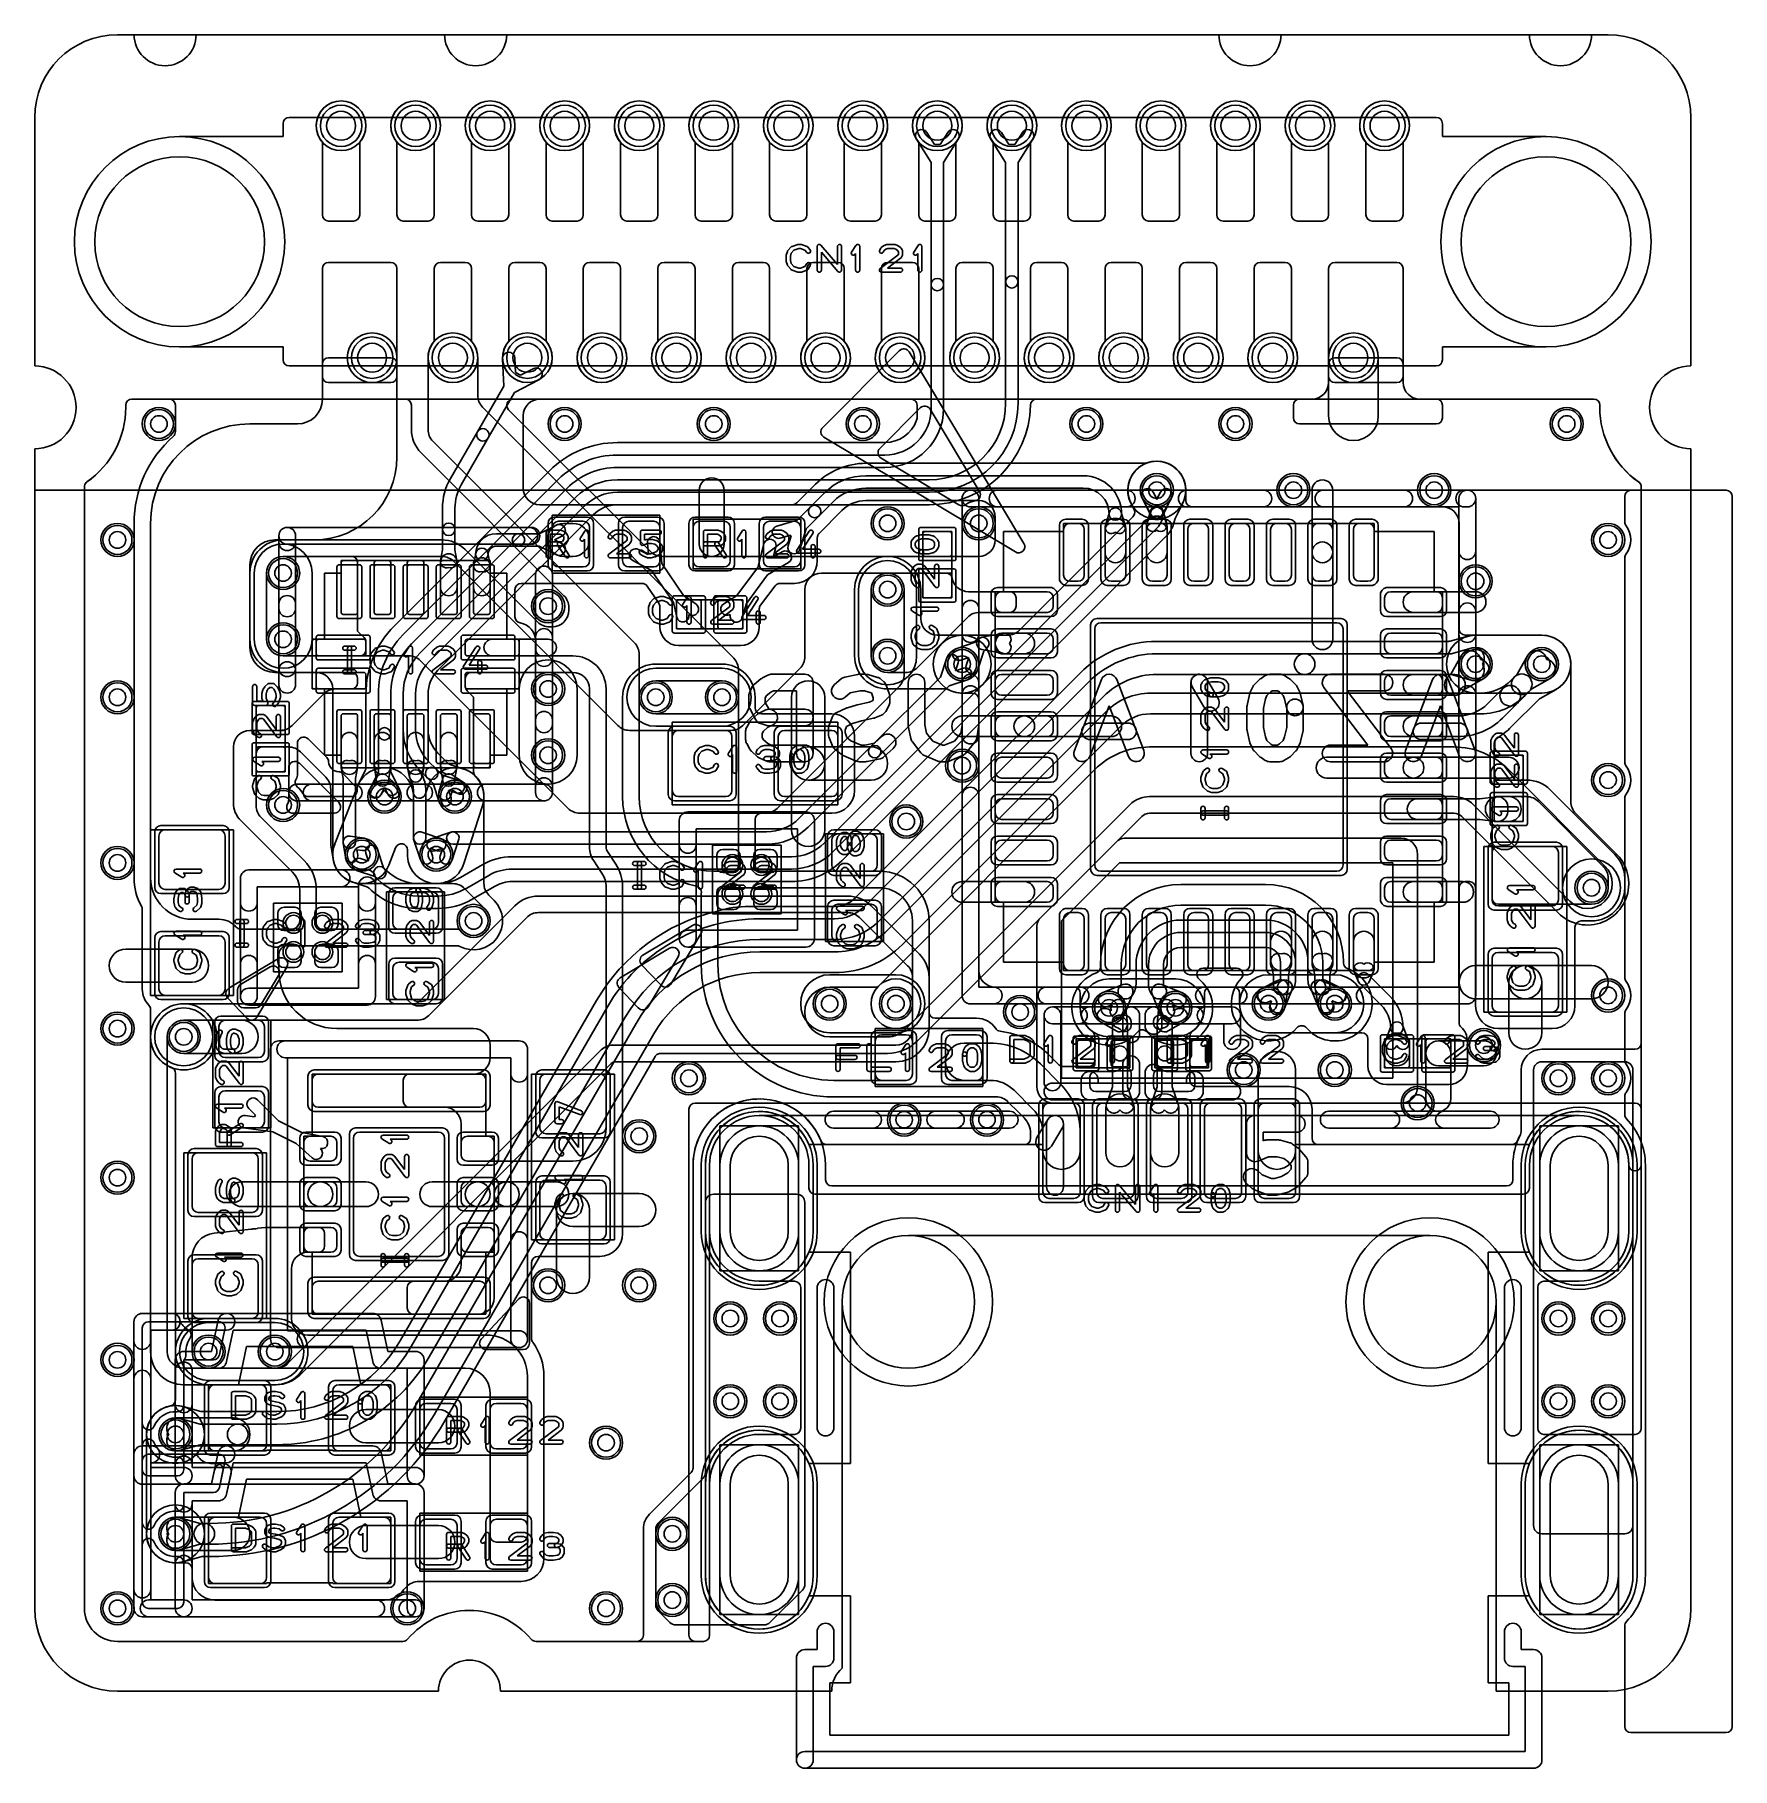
# Model space of a CAD drawing. Extents: x 0 to 20.5, y -0.9 to 20.
import ezdxf

# ---------------------------------------------------------------- set-up
doc = ezdxf.new("R2010")
doc.units = 0
for name, color, linetype in [('Hole', 1, 'CONTINUOUS'), ('L1', 3, 'CONTINUOUS'), ('L2', 3, 'CONTINUOUS'), ('L3', 3, 'CONTINUOUS'), ('L4', 3, 'CONTINUOUS'), ('MetalMask-A', 176, 'CONTINUOUS'), ('Outline', 7, 'CONTINUOUS'), ('PartsArea-A', 111, 'CONTINUOUS'), ('PartsArea-B', 111, 'CONTINUOUS'), ('PartsSilk-A', 221, 'CONTINUOUS'), ('PartsSilk-B', 221, 'CONTINUOUS'), ('Resist-A', 2, 'CONTINUOUS'), ('Resist-B', 2, 'CONTINUOUS'), ('Silk-A', 140, 'CONTINUOUS'), ('Silk-B', 140, 'CONTINUOUS')]:
    doc.layers.add(name, color=color, linetype=linetype)

msp = doc.modelspace()

# ---------------------------------------------------------------- linework, layer by layer
at = {"layer": 'Hole'}
for p, q in [((8.4, 5.55), (8.4, 6.35)), ((9.1, 6.35), (9.1, 5.55)), ((18.3, 5.55), (18.3, 6.35)), ((19, 6.35), (19, 5.55)), ((8.4, 1.4), (8.4, 2.5)), ((9.1, 2.5), (9.1, 1.4)), ((18.3, 1.4), (18.3, 2.5)), ((19, 2.5), (19, 1.4))]:
    msp.add_line(p, q, dxfattribs=at)
for centre, radius in [((3.7, 18.9), 0.175), ((4.6, 18.9), 0.175), ((5.5, 18.9), 0.175), ((6.4, 18.9), 0.175), ((7.3, 18.9), 0.175), ((8.2, 18.9), 0.175), ((9.1, 18.9), 0.175), ((10, 18.9), 0.175), ((10.9, 18.9), 0.175), ((11.8, 18.9), 0.175), ((12.7, 18.9), 0.175), ((13.6, 18.9), 0.175), ((14.5, 18.9), 0.175), ((15.4, 18.9), 0.175), ((16.3, 18.9), 0.175), ((1.75, 17.5), 1.025), ((18.25, 17.5), 1.025), ((4.075, 16.1), 0.175), ((5.05, 16.1), 0.175), ((5.95, 16.1), 0.175), ((6.85, 16.1), 0.175), ((7.75, 16.1), 0.175), ((8.65, 16.1), 0.175), ((9.55, 16.1), 0.175), ((10.45, 16.1), 0.175), ((11.35, 16.1), 0.175), ((12.25, 16.1), 0.175), ((13.15, 16.1), 0.175), ((14.05, 16.1), 0.175), ((14.95, 16.1), 0.175), ((15.925, 16.1), 0.175), ((1.5, 15.3), 0.1), ((6.4, 15.3), 0.1), ((8.2, 15.3), 0.1), ((10, 15.3), 0.1), ((12.7, 15.3), 0.1), ((14.5, 15.3), 0.1), ((18.5, 15.3), 0.1), ((13.55, 14.5), 0.1), ((15.2, 14.5), 0.1), ((16.9, 14.5), 0.1), ((10.3, 14.1), 0.1), ((11.4, 14.1), 0.1), ((1, 13.9), 0.1), ((19, 13.9), 0.1), ((3, 13.5), 0.1), ((10.3, 13.3), 0.1), ((17.4, 13.4), 0.1), ((6.2, 13.1), 0.1), ((3, 12.7), 0.1), ((10.3, 12.5), 0.1), ((11.2, 12.4), 0.1), ((17.4, 12.4), 0.1), ((18.2, 12.4), 0.1), ((6.2, 12.1), 0.1), ((1, 12), 0.1), ((7.5, 12), 0.1), ((8.3, 12), 0.1), ((6.2, 11.3), 0.1), ((11.2, 11.175), 0.1), ((19, 11), 0.1), ((4.225, 10.8), 0.1), ((5.075, 10.8), 0.1), ((3, 10.7), 0.1), ((10.525, 10.5), 0.1), ((1, 10), 0.1), ((3.95, 10.1), 0.1), ((4.85, 10.1), 0.1), ((18.8, 9.7), 0.1), ((5.3, 9.3), 0.1), ((9.6, 8.3), 0.1), ((10.4, 8.3), 0.1), ((14.9, 8.3), 0.1), ((15.7, 8.3), 0.1), ((19, 8.4), 0.1), ((11.9, 8.2), 0.1), ((12.975, 8.25), 0.1), ((13.775, 8.25), 0.1), ((1, 8), 0.1), ((1.8, 7.9), 0.1), ((17.5, 7.8), 0.1), ((14.6, 7.5), 0.1), ((15.7, 7.5), 0.1), ((7.9, 7.4), 0.1), ((18.4, 7.4), 0.1), ((19, 7.4), 0.1), ((16.7, 7.1), 0.1), ((10.5, 6.9), 0.1), ((11.5, 6.9), 0.1), ((7.3, 6.7), 0.1), ((1, 6.2), 0.1), ((10.55, 4.7), 0.8), ((16.85, 4.7), 0.8), ((6.2, 4.9), 0.1), ((7.3, 4.9), 0.1), ((8.4, 4.5), 0.1), ((9, 4.5), 0.1), ((18.4, 4.5), 0.1), ((19, 4.5), 0.1), ((2.1, 4.1), 0.1), ((2.9, 4.1), 0.1), ((1, 4), 0.1), ((8.4, 3.5), 0.1), ((9, 3.5), 0.1), ((18.4, 3.5), 0.1), ((19, 3.5), 0.1), ((1.7, 3.1), 0.1), ((6.9, 3), 0.1), ((1.7, 1.9), 0.1), ((7.7, 1.9), 0.1), ((1, 1), 0.1), ((4.5, 1), 0.1), ((6.9, 1), 0.1), ((7.7, 1.1), 0.1)]:
    msp.add_circle(centre, radius, dxfattribs=at)
for centre, start, end in [((8.75, 6.35), 0, 180), ((18.65, 6.35), 0, 180), ((8.75, 5.55), 180, 0), ((18.65, 5.55), 180, 0), ((8.75, 2.5), 0, 180), ((18.65, 2.5), 0, 180), ((8.75, 1.4), 180, 0), ((18.65, 1.4), 180, 0)]:
    msp.add_arc(centre, 0.35, start, end, dxfattribs=at)
at = {"layer": 'L1'}
for p, q in [((3.475, 17.825), (3.475, 18.70157)), ((3.925, 18.70157), (3.925, 17.825)), ((4.375, 17.825), (4.375, 18.70157)), ((4.825, 18.70157), (4.825, 17.825)), ((5.275, 17.825), (5.275, 18.70157)), ((5.725, 18.70157), (5.725, 17.825)), ((6.175, 17.825), (6.175, 18.70157)), ((6.625, 18.70157), (6.625, 17.825)), ((7.075, 17.825), (7.075, 18.70157)), ((7.525, 18.70157), (7.525, 17.825)), ((7.975, 17.825), (7.975, 18.70157)), ((8.425, 18.70157), (8.425, 17.825)), ((8.875, 17.825), (8.875, 18.70157)), ((9.325, 18.70157), (9.325, 17.825)), ((9.775, 17.825), (9.775, 18.70157)), ((10.225, 18.70157), (10.225, 17.825)), ((10.675, 17.825), (10.675, 18.70157)), ((11.125, 18.70157), (11.125, 17.825)), ((11.575, 17.825), (11.575, 18.70157)), ((12.025, 18.70157), (12.025, 17.825)), ((12.475, 17.825), (12.475, 18.70157)), ((12.925, 18.70157), (12.925, 17.825)), ((13.375, 17.825), (13.375, 18.70157)), ((13.825, 18.70157), (13.825, 17.825)), ((14.275, 17.825), (14.275, 18.70157)), ((14.725, 18.70157), (14.725, 17.825)), ((15.175, 17.825), (15.175, 18.70157)), ((15.625, 18.70157), (15.625, 17.825)), ((16.075, 17.825), (16.075, 18.70157)), ((16.525, 18.70157), (16.525, 17.825)), ((3.85, 17.75), (3.55, 17.75)), ((4.75, 17.75), (4.45, 17.75)), ((5.65, 17.75), (5.35, 17.75)), ((6.55, 17.75), (6.25, 17.75)), ((7.45, 17.75), (7.15, 17.75)), ((8.35, 17.75), (8.05, 17.75)), ((9.25, 17.75), (8.95, 17.75)), ((10.15, 17.75), (9.85, 17.75)), ((11.05, 17.75), (10.75, 17.75)), ((11.95, 17.75), (11.65, 17.75)), ((12.85, 17.75), (12.55, 17.75)), ((13.75, 17.75), (13.45, 17.75)), ((14.65, 17.75), (14.35, 17.75)), ((15.55, 17.75), (15.25, 17.75)), ((16.45, 17.75), (16.15, 17.75)), ((3.475, 15.875), (3.475, 17.175)), ((3.55, 17.25), (4.3, 17.25)), ((4.375, 17.175), (4.375, 15.875)), ((4.825, 16.29843), (4.825, 17.175)), ((4.9, 17.25), (5.2, 17.25)), ((5.275, 17.175), (5.275, 16.29843)), ((5.725, 16.29843), (5.725, 17.175)), ((5.8, 17.25), (6.1, 17.25)), ((6.175, 17.175), (6.175, 16.29843)), ((6.625, 16.29843), (6.625, 17.175)), ((6.7, 17.25), (7, 17.25)), ((7.075, 17.175), (7.075, 16.29843)), ((7.525, 16.29843), (7.525, 17.175)), ((7.6, 17.25), (7.9, 17.25)), ((7.975, 17.175), (7.975, 16.29843)), ((8.425, 16.29843), (8.425, 17.175)), ((8.5, 17.25), (8.8, 17.25)), ((8.875, 17.175), (8.875, 16.29843)), ((9.325, 16.29843), (9.325, 17.175)), ((9.4, 17.25), (9.7, 17.25)), ((9.775, 17.175), (9.775, 16.29843)), ((10.225, 16.29843), (10.225, 17.175)), ((10.3, 17.25), (10.6, 17.25)), ((10.675, 17.175), (10.675, 16.29843)), ((11.125, 16.29843), (11.125, 17.175)), ((11.2, 17.25), (11.5, 17.25)), ((11.575, 17.175), (11.575, 16.29843)), ((12.025, 16.29843), (12.025, 17.175)), ((12.1, 17.25), (12.4, 17.25)), ((12.475, 17.175), (12.475, 16.29843)), ((12.925, 16.29843), (12.925, 17.175)), ((13, 17.25), (13.3, 17.25)), ((13.375, 17.175), (13.375, 16.29843)), ((13.825, 16.29843), (13.825, 17.175)), ((13.9, 17.25), (14.2, 17.25)), ((14.275, 17.175), (14.275, 16.29843)), ((14.725, 16.29843), (14.725, 17.175)), ((14.8, 17.25), (15.1, 17.25)), ((15.175, 17.175), (15.175, 16.29843)), ((15.625, 15.875), (15.625, 17.175)), ((15.7, 17.25), (16.45, 17.25)), ((16.525, 17.175), (16.525, 15.875)), ((3.475, 15.6), (3.475, 16.02503)), ((3.54997, 16.1), (4.30003, 16.1)), ((4.375, 16.02503), (4.375, 14.9)), ((5.66416, 15.75492), (5.65027, 16.08747)), ((5.80013, 16.09373), (5.80727, 15.9229)), ((5.80727, 15.9229), (5.868, 15.88784)), ((5.868, 15.88784), (6.01951, 15.96707)), ((15.625, 15.8), (15.625, 16.02503)), ((15.69997, 16.1), (16.45003, 16.1)), ((16.525, 16.02503), (16.525, 15.8)), ((4.3, 15.8), (3.55, 15.8)), ((5.34758, 15.20659), (5.66416, 15.75492)), ((6.08901, 15.83415), (5.79406, 15.67992)), ((16.45, 15.8), (15.7, 15.8)), ((1.1, 15.5), (1.1, 15.52496)), ((1.175, 15.59996), (1.62503, 15.59996)), ((1.7, 15.52499), (1.7, 15.20684)), ((5.79406, 15.67992), (5.47748, 15.13159)), ((6.1, 15.59996), (18.825, 15.59996)), ((15.2, 15.37497), (15.2, 15.52503)), ((15.27497, 15.6), (15.425, 15.6)), ((16.725, 15.6), (16.92503, 15.6)), ((17, 15.52503), (17, 15.37497)), ((18.9, 15.52496), (18.9, 15.5)), ((2.6, 15.3), (3.175, 15.3)), ((5.9, 14.52504), (5.9, 15.39996)), ((16.92503, 15.3), (15.27497, 15.3)), ((5.02012, 14.6394), (5.34758, 15.20659)), ((5.47748, 15.13159), (5.15002, 14.5644)), ((13.40638, 14.82504), (10.03803, 14.82504)), ((10.03803, 14.675), (12.6625, 14.675)), ((0.6, 1), (0.6, 14.53823)), ((8.025, 13.85), (8.025, 14.5)), ((8.325, 14.5), (8.325, 13.85)), ((9.42988, 14.57314), (9.20374, 14.347)), ((9.36534, 14.2964), (9.53597, 14.46705)), ((12.6625, 14.525), (10.03803, 14.525)), ((13.50604, 14.47618), (13.55, 14.395)), ((13.55, 14.395), (13.59396, 14.47618)), ((13.90004, 14.37501), (13.90004, 14.5)), ((15.425, 13.75), (15.425, 14.5)), ((15.675, 14.5), (15.675, 13.75)), ((19.4, 14.53823), (19.4, 7.82501)), ((4.925, 14.02827), (4.925, 14.28441)), ((5.075, 14.28441), (5.075, 14.02827)), ((9.15073, 14.32504), (6.1, 14.32504)), ((9.20816, 14.13922), (9.36534, 14.2964)), ((9.64204, 14.36098), (9.4714, 14.19034)), ((9.472, 13.97874), (9.74813, 14.25489)), ((10.03803, 14.37496), (11.39999, 14.37496)), ((12.93022, 14.07322), (12.97813, 14.23393)), ((13.12187, 14.23393), (13.16978, 14.07322)), ((13.48405, 14.20179), (13.37414, 14.40476)), ((13.43022, 14.09822), (13.47813, 14.25893)), ((13.72586, 14.40476), (13.61595, 14.20179)), ((13.62187, 14.25893), (13.66978, 14.09822)), ((17.00004, 14.30004), (13.97501, 14.30004)), ((1.19996, 14.1), (1.19996, 9.82004)), ((1.4, 9.82004), (1.4, 14.1)), ((4.925, 13.77886), (4.925, 14.02827)), ((5.075, 14.02827), (5.075, 13.77886)), ((6.09162, 13.975), (6.3, 14.07896)), ((6.25, 13.65), (6.25, 14.05)), ((6.325, 14.125), (6.625, 14.125)), ((6.38929, 14.1), (6.5, 14.1)), ((6.7, 14.05), (6.7, 13.65)), ((7.1, 13.65), (7.1, 14.05)), ((7.175, 14.125), (7.475, 14.125)), ((7.55, 14.05), (7.55, 13.65)), ((7.95, 13.65), (7.95, 14.05)), ((8.025, 14.125), (8.325, 14.125)), ((8.4, 14.05), (8.4, 13.65)), ((8.8, 13.65), (8.8, 14.05)), ((8.875, 14.125), (9.175, 14.125)), ((8.96086, 14.06567), (9.20816, 14.13922)), ((9.31422, 14.03316), (9.24067, 13.78586)), ((9.25, 14.05), (9.25, 13.65)), ((9.4714, 14.19034), (9.31422, 14.03316)), ((11.59999, 14.17496), (11.59999, 13.90004)), ((12.425, 13.475), (12.425, 14.025)), ((12.5, 14.1), (12.6, 14.1)), ((12.675, 14.025), (12.675, 13.475)), ((12.925, 13.75), (12.925, 14.0375)), ((12.925, 13.475), (12.925, 14.025)), ((13, 14.1), (13.1, 14.1)), ((13.175, 14.0375), (13.175, 13.75)), ((13.175, 14.025), (13.175, 13.475)), ((13.425, 13.75), (13.425, 14.0625)), ((13.425, 13.475), (13.425, 14.025)), ((13.5, 14.1), (13.6, 14.1)), ((13.675, 14.0625), (13.675, 13.75)), ((13.675, 14.025), (13.675, 13.475)), ((13.925, 13.475), (13.925, 14.025)), ((14, 14.1), (14.1, 14.1)), ((14.175, 14.025), (14.175, 13.475)), ((14.425, 13.475), (14.425, 14.025)), ((14.5, 14.1), (14.6, 14.1)), ((14.675, 14.025), (14.675, 13.475)), ((14.925, 13.475), (14.925, 14.025)), ((15, 14.1), (15.1, 14.1)), ((15.175, 14.025), (15.175, 13.475)), ((15.425, 13.475), (15.425, 14.025)), ((15.5, 14.1), (15.6, 14.1)), ((15.675, 14.025), (15.675, 13.475)), ((15.925, 13.475), (15.925, 14.025)), ((16, 14.1), (16.1, 14.1)), ((16.175, 14.025), (16.175, 13.475)), ((17.20004, 12.82501), (17.20004, 14.10004)), ((3.375, 13.9), (2.9, 13.9)), ((5.575, 13.975), (5.84214, 13.975)), ((5.84214, 13.825), (5.575, 13.825)), ((5.84214, 13.975), (6.09162, 13.975)), ((6.09162, 13.825), (5.84214, 13.825)), ((6.3, 13.72104), (6.09162, 13.825)), ((6.36696, 13.94474), (6.27728, 13.9)), ((6.27728, 13.9), (6.36696, 13.85526)), ((7.4121, 13.73114), (7.39963, 13.85737)), ((7.54891, 13.87211), (7.57427, 13.61536)), ((8.73123, 13.56664), (8.80667, 13.85125)), ((9.1252, 13.95805), (9.00362, 13.92189)), ((9.09689, 13.82862), (9.13305, 13.9502)), ((9.13305, 13.9502), (9.1252, 13.95805)), ((9.45004, 13.65), (9.45004, 13.92573)), ((10.725, 13.725), (10.725, 13.975)), ((10.75, 14), (11.05, 14)), ((11.075, 13.975), (11.075, 13.725)), ((3, 13.7), (3.82503, 13.7)), ((3.7, 13.025), (3.7, 13.625)), ((3.725, 13.65), (3.875, 13.65)), ((3.9, 13.62503), (3.9, 12.8)), ((3.9, 13.625), (3.9, 13.025)), ((4.1, 13.025), (4.1, 13.625)), ((4.125, 13.65), (4.275, 13.65)), ((4.3, 13.625), (4.3, 13.025)), ((4.5, 13.025), (4.5, 13.625)), ((4.525, 13.65), (4.675, 13.65)), ((4.7, 13.625), (4.7, 13.025)), ((4.9, 13.325), (4.9, 13.63214)), ((4.9, 13.025), (4.9, 13.625)), ((4.90161, 13.65), (4.925, 13.77886)), ((4.925, 13.65), (5.075, 13.65)), ((5.075, 13.77886), (5.09839, 13.65)), ((5.1, 13.63214), (5.1, 13.325)), ((5.1, 13.625), (5.1, 13.025)), ((5.3, 13.025), (5.3, 13.625)), ((5.30161, 13.60286), (5.32621, 13.73839)), ((5.325, 13.65), (5.475, 13.65)), ((5.47379, 13.73839), (5.49839, 13.60286)), ((5.5, 13.625), (5.5, 13.025)), ((6.5, 13.7), (6.38929, 13.7)), ((7.45003, 13.53133), (7.22116, 13.6504)), ((7.2904, 13.78346), (7.40291, 13.72493)), ((7.40291, 13.72493), (7.4121, 13.73114)), ((7.57427, 13.61536), (7.83668, 13.22745)), ((9.10332, 13.62875), (8.85124, 13.47666)), ((8.95167, 13.81281), (8.92278, 13.70383)), ((8.92278, 13.70383), (8.92929, 13.69895)), ((8.92929, 13.69895), (9.02582, 13.75719)), ((11.39999, 13.70004), (10.3, 13.70004)), ((11.05, 13.7), (10.75, 13.7)), ((15.425, 12.7), (15.425, 13.75)), ((15.675, 13.75), (15.675, 12.7)), ((2.6, 13.6), (2.6, 12.6)), ((2.8, 12.7), (2.8, 13.5)), ((5.3, 13.325), (5.3, 13.585)), ((5.5, 13.585), (5.5, 13.325)), ((6.625, 13.575), (6.325, 13.575)), ((7.475, 13.575), (7.175, 13.575)), ((7.71246, 13.14338), (7.45003, 13.53133)), ((8.325, 13.575), (8.025, 13.575)), ((8.4743, 13.22407), (8.73123, 13.56664)), ((8.85124, 13.47666), (8.59431, 13.13408)), ((9.175, 13.575), (8.875, 13.575)), ((10.3, 13.5), (11.00461, 13.5)), ((10.725, 13.225), (10.725, 13.475)), ((10.75, 13.5), (11.05, 13.5)), ((11.075, 13.475), (11.075, 13.225)), ((12.6, 13.4), (12.5, 13.4)), ((13.1, 13.4), (13, 13.4)), ((13.6, 13.4), (13.5, 13.4)), ((14.1, 13.4), (14, 13.4)), ((14.6, 13.4), (14.5, 13.4)), ((15.1, 13.4), (15, 13.4)), ((15.6, 13.4), (15.5, 13.4)), ((16.1, 13.4), (16, 13.4)), ((5.80004, 12.97081), (5.80004, 13.29999)), ((5.87501, 13.37496), (7.33486, 13.37496)), ((7.39696, 13.342), (7.53709, 13.13485)), ((7.83668, 13.22745), (7.98603, 13.12288)), ((8.32006, 13.12692), (8.4743, 13.22407)), ((8.76503, 13.11165), (8.94002, 13.34497)), ((9, 13.37496), (9.175, 13.37496)), ((9.89996, 13.3), (9.89996, 12.5)), ((10.1, 12.5), (10.1, 13.3)), ((11.05, 13.2), (10.75, 13.2)), ((11.275, 13.275), (11.77503, 13.275)), ((11.6, 13.1), (11.6, 13.2)), ((11.675, 13.275), (12.225, 13.275)), ((11.85, 13.20003), (11.85, 13.09997)), ((12.3, 13.2), (12.3, 13.1)), ((16.3, 13.1), (16.3, 13.2)), ((16.375, 13.275), (16.925, 13.275)), ((16.65, 13.275), (17.4, 13.275)), ((17, 13.2), (17, 13.1)), ((3.875, 13), (3.725, 13)), ((4.275, 13), (4.125, 13)), ((4.675, 13), (4.525, 13)), ((5.075, 13), (4.925, 13)), ((5.475, 13), (5.325, 13)), ((7.54996, 13.09284), (7.54996, 12.85)), ((7.75394, 12.96587), (7.71246, 13.14338)), ((7.75, 12.85), (7.75, 13.15)), ((7.775, 13.175), (8.025, 13.175)), ((8.05, 13.15), (8.05, 12.85)), ((8.25, 12.85), (8.25, 13.15)), ((8.275, 13.175), (8.525, 13.175)), ((8.59431, 13.13408), (8.54422, 12.95879)), ((8.55, 13.15), (8.55, 12.85)), ((8.75004, 12.85), (8.75004, 13.06667)), ((11.77503, 13.025), (11.40784, 13.025)), ((12.225, 13.025), (11.675, 13.025)), ((16.925, 13.025), (16.375, 13.025)), ((17.4, 13.025), (16.65, 13.025)), ((3.9, 12.8), (3.97804, 12.72196)), ((8.025, 12.825), (7.775, 12.825)), ((8.525, 12.825), (8.275, 12.825)), ((11.26642, 12.96642), (10.65858, 12.35858)), ((11.43636, 12.72375), (11.70226, 12.77292)), ((11.675, 12.775), (12.225, 12.775)), ((11.725, 12.775), (11.95, 12.775)), ((12.8, 9.975), (12.8, 12.825)), ((12.875, 12.9), (15.725, 12.9)), ((15.8, 12.825), (15.8, 9.975)), ((16.375, 12.775), (16.925, 12.775)), ((3.35, 12.525), (3.35, 12.675)), ((3.375, 12.7), (3.975, 12.7)), ((4, 12.675), (4, 12.525)), ((4, 12.66895), (4, 12.57497)), ((5.2, 12.525), (5.2, 12.675)), ((5.225, 12.7), (5.825, 12.7)), ((5.525, 12.7), (6.2, 12.7)), ((5.85, 12.675), (5.85, 12.525)), ((6.05004, 12.57501), (6.05004, 12.675)), ((7.775, 12.62496), (8.525, 12.62496)), ((11.13659, 12.58968), (11.35745, 12.66351)), ((11.35745, 12.66351), (11.39697, 12.70303)), ((11.70226, 12.52708), (11.43636, 12.57625)), ((11.50303, 12.59697), (11.46351, 12.55745)), ((11.6, 12.6), (11.6, 12.7)), ((12.3, 12.7), (12.3, 12.6)), ((16.3, 12.6), (16.3, 12.7)), ((17, 12.7), (17, 12.6)), ((18.2, 12.75004), (17.27501, 12.75004)), ((3.92503, 12.5), (3, 12.5)), ((3.975, 12.5), (3.375, 12.5)), ((5.825, 12.5), (5.225, 12.5)), ((6.2, 12.5), (5.525, 12.5)), ((6.49994, 12.50004), (6.12501, 12.50004)), ((8.3, 12.40004), (7.5, 12.40004)), ((11.27919, 12.47919), (11.18415, 12.44742)), ((11.24742, 12.38415), (11.27919, 12.47919)), ((11.46351, 12.55745), (11.38968, 12.33659)), ((12.225, 12.525), (11.675, 12.525)), ((11.95, 12.525), (11.725, 12.525)), ((16.925, 12.525), (16.375, 12.525)), ((17.10159, 12.27837), (17.22587, 12.49837)), ((17.90159, 12.27837), (18.02587, 12.49837)), ((2.9, 12.3), (3.82503, 12.3)), ((3.35, 12.125), (3.35, 12.275)), ((3.375, 12.3), (3.975, 12.3)), ((3.9, 12.22503), (3.9, 12.17497)), ((4, 12.275), (4, 12.125)), ((5.2, 12.125), (5.2, 12.275)), ((5.2, 12.13105), (5.2, 12.22503)), ((5.225, 12.3), (5.825, 12.3)), ((5.27497, 12.3), (6.5, 12.3)), ((5.85, 12.275), (5.85, 12.125)), ((7.5, 12.2), (8.3, 12.2)), ((10.51716, 12.3), (10.3, 12.3)), ((11.6, 12.1), (11.6, 12.2)), ((11.675, 12.275), (12.225, 12.275)), ((12.3, 12.2), (12.3, 12.1)), ((16.3, 12.1), (16.3, 12.2)), ((16.375, 12.275), (16.925, 12.275)), ((16.65, 12.275), (17.15, 12.275)), ((17, 12.2), (17, 12.1)), ((17.06161, 12.23839), (17.10159, 12.27837)), ((17.49837, 12.22587), (17.27837, 12.10159)), ((17.73061, 12.10739), (17.90159, 12.27837)), ((18.29837, 12.22587), (18.07837, 12.10159)), ((3.49142, 12.04142), (3.10858, 11.65858)), ((3.975, 12.1), (3.375, 12.1)), ((3.82503, 12.1), (3.63284, 12.1)), ((5.3, 12), (5.22196, 12.07804)), ((5.825, 12.1), (5.225, 12.1)), ((5.3, 11.10108), (5.3, 12)), ((6.7, 12.1), (6.7, 10.19083)), ((6.89966, 10.19138), (6.89998, 12.09993)), ((7.09996, 12), (7.09996, 10.8)), ((7.3, 10.8), (7.3, 12)), ((8.5, 12), (8.5, 9.97497)), ((8.70004, 11.87501), (8.70004, 12)), ((9.14, 11.2), (9.14, 12)), ((9.54, 12), (9.54, 11.2)), ((10.3, 12.09996), (11, 12.09996)), ((11.2, 12.04996), (11.32499, 12.04996)), ((11.39996, 11.97499), (11.39996, 8.69996)), ((12.225, 12.025), (11.675, 12.025)), ((16.925, 12.025), (16.375, 12.025)), ((17.15, 12.025), (16.65, 12.025)), ((17.27837, 12.10159), (17.23839, 12.06161)), ((17.5476, 11.92438), (17.73061, 12.10739)), ((17.83047, 11.64151), (18.16273, 11.97377)), ((18.07837, 12.10159), (17.90739, 11.93061)), ((18.17887, 11.98603), (18.37143, 12.09481)), ((2.675, 11.625), (2.675, 11.875)), ((2.7, 11.9), (3, 11.9)), ((3.025, 11.875), (3.025, 11.625)), ((3.7, 11.175), (3.7, 11.775)), ((3.725, 11.8), (3.875, 11.8)), ((3.9, 11.775), (3.9, 11.175)), ((4.1, 11.175), (4.1, 11.775)), ((4.125, 11.8), (4.275, 11.8)), ((4.3, 11.775), (4.3, 11.175)), ((4.5, 11.175), (4.5, 11.775)), ((4.525, 11.8), (4.675, 11.8)), ((4.7, 11.775), (4.7, 11.175)), ((4.9, 11.175), (4.9, 11.775)), ((4.925, 11.8), (5.075, 11.8)), ((5.1, 11.775), (5.1, 11.175)), ((5.3, 11.175), (5.3, 11.775)), ((5.325, 11.8), (5.475, 11.8)), ((5.5, 11.775), (5.5, 11.175)), ((9.625, 11.80004), (8.77501, 11.80004)), ((11.2, 11.775), (11.95, 11.775)), ((11.675, 11.775), (12.225, 11.775)), ((11.95, 11.775), (13, 11.775)), ((16.375, 11.775), (16.925, 11.775)), ((16.65, 11.775), (17.18697, 11.775)), ((17.90739, 11.93061), (17.72438, 11.7476)), ((2.96716, 11.6), (2.6, 11.6)), ((3, 11.6), (2.7, 11.6)), ((7.7, 10.875), (7.7, 11.525)), ((7.775, 11.6), (8.345, 11.6)), ((8.42, 11.525), (8.42, 10.875)), ((8.98, 10.875), (8.98, 11.525)), ((9.055, 11.6), (9.625, 11.6)), ((9.7, 11.525), (9.7, 10.875)), ((9.90004, 10.875), (9.90004, 11.525)), ((11.95, 11.525), (11.2, 11.525)), ((11.6, 11.6), (11.6, 11.7)), ((12.225, 11.525), (11.675, 11.525)), ((13, 11.525), (11.95, 11.525)), ((12.3, 11.7), (12.3, 11.6)), ((16.3, 11.6), (16.3, 11.7)), ((16.925, 11.525), (16.375, 11.525)), ((17.18697, 11.525), (16.65, 11.525)), ((17, 11.7), (17, 11.6)), ((2.4, 11.4), (2.4, 10.72426)), ((2.675, 11.125), (2.675, 11.375)), ((2.675, 10.69074), (2.675, 11.32499)), ((2.7, 11.4), (3, 11.4)), ((2.74997, 11.39996), (3.06716, 11.39996)), ((3.025, 11.375), (3.025, 11.125)), ((3.20858, 11.34138), (3.51638, 11.03358)), ((3.7, 11.16786), (3.7, 11.475)), ((3.9, 11.475), (3.9, 11.16786)), ((4.1, 11.16786), (4.1, 11.475)), ((4.3, 11.475), (4.3, 11.16786)), ((4.5, 11.16786), (4.5, 11.475)), ((4.7, 11.475), (4.7, 11.16786)), ((4.9, 11.16786), (4.9, 11.475)), ((5.1, 11.475), (5.1, 11.16786)), ((9.34, 11.4), (10.1, 11.4)), ((17.625, 11.07501), (17.625, 11.44412)), ((3, 11.1), (2.7, 11.1)), ((3.725, 11.02114), (3.70161, 11.15)), ((3.875, 11.15), (3.725, 11.15)), ((3.89839, 11.15), (3.875, 11.02114)), ((4.125, 11.02114), (4.10161, 11.15)), ((4.275, 11.15), (4.125, 11.15)), ((4.29839, 11.15), (4.275, 11.02114)), ((4.52671, 11.03409), (4.50228, 11.14664)), ((4.675, 11.15), (4.525, 11.15)), ((4.69772, 11.14664), (4.67329, 11.03409)), ((4.925, 11.02114), (4.90161, 11.15)), ((5.075, 11.15), (4.925, 11.15)), ((5.09839, 11.15), (5.075, 11.02114)), ((5.475, 11.15), (5.325, 11.15)), ((9.14, 10.4), (9.14, 11.2)), ((9.54, 11.2), (9.54, 10.4)), ((11.6, 11.1), (11.6, 11.2)), ((11.675, 11.275), (12.225, 11.275)), ((12.3, 11.2), (12.3, 11.1)), ((15.6, 11.275), (16.65, 11.275)), ((16.3, 11.1), (16.3, 11.2)), ((16.375, 11.275), (16.925, 11.275)), ((16.65, 11.275), (17.8, 11.275)), ((17, 11.2), (17, 11.1)), ((17.625, 11.025), (17.625, 11.275)), ((17.65, 11.3), (17.95, 11.3)), ((17.975, 11.275), (17.975, 11.025)), ((3.57496, 10.89216), (3.57496, 10.25)), ((3.725, 10.25), (3.725, 11.02114)), ((3.875, 11.02114), (3.875, 10.25)), ((4.05394, 10.90363), (4.13585, 11.03885)), ((4.125, 11), (4.125, 11.02114)), ((4.25261, 11.05344), (4.36529, 10.94254)), ((4.275, 11.02114), (4.275, 11)), ((4.53505, 11.01249), (4.525, 11.05)), ((4.675, 11.05), (4.66496, 11.08749)), ((4.88205, 10.85265), (4.92764, 11.01974)), ((4.925, 11), (4.925, 11.02114)), ((5.04153, 11.06245), (5.18575, 10.96654)), ((5.075, 11.02114), (5.075, 11)), ((10.1, 11), (9.34, 11)), ((12.225, 11.025), (11.675, 11.025)), ((16.65, 11.025), (15.6, 11.025)), ((16.925, 11.025), (16.375, 11.025)), ((17.8, 11.025), (16.65, 11.025)), ((17.95, 11), (17.65, 11)), ((18.01716, 11.00004), (17.69997, 11.00004)), ((4.215, 10.88), (4.18224, 10.82591)), ((4.26007, 10.83564), (4.215, 10.88)), ((4.575, 10.3), (4.575, 10.86339)), ((4.725, 10.86339), (4.725, 10.3)), ((5.045, 10.88), (5.02677, 10.81317)), ((5.10269, 10.84164), (5.045, 10.88)), ((5.42504, 9.75284), (5.42504, 10.8)), ((8.345, 10.8), (7.775, 10.8)), ((9.625, 10.8), (9.055, 10.8)), ((11.6, 10.6), (11.6, 10.7)), ((11.675, 10.775), (12.225, 10.775)), ((12.3, 10.7), (12.3, 10.6)), ((16.3, 10.6), (16.3, 10.7)), ((16.375, 10.775), (16.925, 10.775)), ((16.7, 10.775), (17.4504, 10.775)), ((17, 10.7), (17, 10.6)), ((17.4504, 10.775), (17.65, 10.79893)), ((17.6, 9.57497), (17.6, 10.72503)), ((17.625, 10.525), (17.625, 10.775)), ((17.65, 10.8), (17.95, 10.8)), ((17.66786, 10.8), (17.8, 10.8)), ((17.67497, 10.8), (18.01716, 10.8)), ((17.975, 10.775), (17.975, 10.525)), ((18.15858, 10.74142), (18.94142, 9.95858)), ((19.08287, 10.10003), (18.30003, 10.88287)), ((2.48787, 10.51213), (3.11213, 9.88787)), ((3.25358, 10.02932), (2.73358, 10.54932)), ((8.70004, 9.97501), (8.70004, 10.52499)), ((8.77501, 10.59996), (9.625, 10.59996)), ((12.225, 10.525), (11.675, 10.525)), ((16.925, 10.525), (16.375, 10.525)), ((17.4504, 10.525), (16.7, 10.525)), ((17.65, 10.50107), (17.4504, 10.525)), ((17.95, 10.5), (17.65, 10.5)), ((17.8, 10.5), (17.66786, 10.5)), ((1.5, 9.755), (1.5, 10.325)), ((1.575, 10.4), (2.225, 10.4)), ((2.3, 10.325), (2.3, 9.755)), ((3.8116, 10.3241), (3.98093, 10.2976)), ((4.66032, 10.03659), (4.58445, 10.26356)), ((4.68644, 10.36555), (4.91341, 10.28968)), ((9.625, 9.975), (9.625, 10.275)), ((9.7, 10.35), (10.1, 10.35)), ((10.175, 10.275), (10.175, 9.975)), ((11.675, 10.275), (12.225, 10.275)), ((16.375, 10.275), (16.925, 10.275)), ((3.57766, 10.2152), (3.60416, 10.04587)), ((3.7524, 10.06907), (3.7259, 10.2384)), ((3.95773, 10.1494), (3.89, 10.16)), ((3.89, 10.16), (3.9006, 10.09227)), ((4.86585, 10.14742), (4.77081, 10.17919)), ((4.77081, 10.17919), (4.80258, 10.08415)), ((7.01604, 9.98652), (6.91644, 10.13592)), ((8.236, 9.9575), (8.236, 10.089)), ((8.311, 10.164), (8.4425, 10.164)), ((8.5175, 10.089), (8.5175, 9.975)), ((8.6825, 9.975), (8.6825, 10.089)), ((8.7575, 10.164), (8.889, 10.164)), ((8.964, 10.089), (8.964, 9.9575)), ((11.6, 10.1), (11.6, 10.2)), ((12.3, 10.2), (12.3, 10.1)), ((16.3, 10.1), (16.3, 10.2)), ((17, 10.2), (17, 10.1)), ((17.6, 9.555), (17.6, 10.125)), ((17.675, 10.2), (18.325, 10.2)), ((18.4, 10.125), (18.4, 9.555)), ((6.75038, 10.02443), (6.84962, 9.87555)), ((8.42503, 9.9), (8.2, 9.9)), ((8.425, 9.8825), (8.311, 9.8825)), ((8.889, 9.8825), (8.775, 9.8825)), ((10.20004, 9.90004), (8.77501, 9.90004)), ((10.1, 9.9), (9.7, 9.9)), ((12.225, 10.025), (11.675, 10.025)), ((15.725, 9.9), (12.875, 9.9)), ((16.925, 10.025), (16.375, 10.025)), ((2.225, 9.68), (1.575, 9.68)), ((3.2, 9.67574), (3.2, 9.3)), ((3.40004, 9.3), (3.40004, 9.67574)), ((3.95, 9.74996), (5.05004, 9.74996)), ((4.4, 9.65), (4.8, 9.65)), ((5.19146, 9.69138), (5.44142, 9.44142)), ((6.9, 9.70915), (6.9, 6.8)), ((7.10004, 5.525), (7.10003, 9.70915)), ((8.236, 9.511), (8.236, 9.6425)), ((8.311, 9.7175), (8.425, 9.7175)), ((8.32497, 9.7), (10.2, 9.7)), ((8.775, 9.7175), (8.889, 9.7175)), ((8.964, 9.6425), (8.964, 9.511)), ((11.2, 9.775), (11.95, 9.775)), ((11.6, 9.6), (11.6, 9.7)), ((11.675, 9.775), (12.225, 9.775)), ((12.3, 9.7), (12.3, 9.6)), ((16.3, 9.6), (16.3, 9.7)), ((16.375, 9.775), (16.925, 9.775)), ((16.65, 9.775), (17.25, 9.775)), ((17, 9.7), (17, 9.6)), ((17.20004, 8.07361), (17.20004, 9.70003)), ((17.27501, 9.775), (17.32499, 9.775)), ((17.39996, 9.70003), (17.39996, 8.275)), ((19, 9.81716), (19, 9.7)), ((19.20004, 9.7), (19.20004, 9.81716)), ((1.29996, 9.43925), (1.29996, 8.475)), ((3.011, 9.464), (3.1425, 9.464)), ((3.4575, 9.464), (3.589, 9.464)), ((4.325, 9.275), (4.325, 9.575)), ((4.875, 9.575), (4.875, 9.275)), ((5.54752, 9.54752), (5.48362, 9.61142)), ((8.04996, 9.62503), (8.04996, 8.775)), ((8.25, 8.775), (8.25, 9.62503)), ((8.4425, 9.436), (8.311, 9.436)), ((8.5175, 9.625), (8.5175, 9.511)), ((8.6825, 9.511), (8.6825, 9.625)), ((8.889, 9.436), (8.7575, 9.436)), ((9.625, 9.125), (9.625, 9.425)), ((9.7, 9.5), (10.1, 9.5)), ((10.175, 9.425), (10.175, 9.125)), ((11.95, 9.525), (11.2, 9.525)), ((12.225, 9.525), (11.675, 9.525)), ((16.925, 9.525), (16.375, 9.525)), ((17.25, 9.525), (16.65, 9.525)), ((18.8, 9.5), (17.67497, 9.5)), ((18.325, 9.48), (17.675, 9.48)), ((2.225, 9.32004), (1.9, 9.32004)), ((2.936, 9.2575), (2.936, 9.389)), ((3.2175, 9.389), (3.2175, 9.275)), ((3.3825, 9.275), (3.3825, 9.389)), ((3.4, 9.27497), (3.4, 9.29453)), ((3.664, 9.389), (3.664, 9.2575)), ((10.6, 9.3), (10.6, 7.44997)), ((10.80004, 8.20001), (10.80004, 9.30004)), ((12.425, 8.775), (12.425, 9.325)), ((12.5, 9.4), (12.6, 9.4)), ((12.675, 9.325), (12.675, 8.775)), ((12.925, 8.775), (12.925, 9.325)), ((13, 9.4), (13.1, 9.4)), ((13.175, 9.325), (13.175, 8.775)), ((13.425, 8.775), (13.425, 9.325)), ((13.5, 9.4), (13.6, 9.4)), ((13.675, 9.325), (13.675, 8.775)), ((13.925, 8.775), (13.925, 9.325)), ((14, 9.4), (14.1, 9.4)), ((14.175, 9.325), (14.175, 8.775)), ((14.425, 8.775), (14.425, 9.325)), ((14.5, 9.4), (14.6, 9.4)), ((14.675, 9.325), (14.675, 8.775)), ((14.925, 8.775), (14.925, 9.325)), ((15, 9.4), (15.1, 9.4)), ((15.175, 9.325), (15.175, 8.775)), ((15.425, 8.775), (15.425, 9.325)), ((15.5, 9.4), (15.6, 9.4)), ((15.675, 9.325), (15.675, 8.775)), ((15.925, 8.775), (15.925, 9.325)), ((16, 9.4), (16.1, 9.4)), ((16.175, 9.325), (16.175, 8.775)), ((18.60004, 8.275), (18.60004, 9.22499)), ((18.67501, 9.29996), (18.8, 9.29996)), ((1.5, 8.475), (1.5, 9.045)), ((1.575, 9.12), (2.225, 9.12)), ((2.3, 9.045), (2.3, 8.475)), ((3.1, 9.2), (2.48886, 9.2)), ((3.125, 9.1825), (3.011, 9.1825)), ((3.011, 9.0175), (3.125, 9.0175)), ((5.11716, 9.2), (3.47497, 9.2)), ((3.589, 9.1825), (3.475, 9.1825)), ((3.475, 9.0175), (3.589, 9.0175)), ((4.8, 9.2), (4.4, 9.2)), ((5.15858, 9.15858), (5.11716, 9.2)), ((10.1, 9.05), (9.7, 9.05)), ((14.925, 8.825), (14.925, 9.05)), ((15.175, 9.05), (15.175, 8.825)), ((15.425, 8.825), (15.425, 9.05)), ((15.675, 9.05), (15.675, 8.825)), ((15.925, 8.73571), (15.925, 9.05)), ((16.175, 9.05), (16.175, 8.73571)), ((1.1, 8.96), (1.9, 8.96)), ((2.936, 8.811), (2.936, 8.9425)), ((2.95, 8.7), (2.95, 8.9)), ((3.05, 9), (5.0999, 9)), ((3.2175, 8.925), (3.2175, 8.811)), ((3.3825, 8.811), (3.3825, 8.925)), ((3.664, 8.9425), (3.664, 8.811)), ((4.4, 8.8), (4.8, 8.8)), ((14.96, 8.64092), (14.92753, 8.8)), ((15.17247, 8.8), (15.14, 8.64092)), ((15.46, 8.64092), (15.42753, 8.8)), ((15.67247, 8.8), (15.64, 8.64092)), ((17.6, 8.275), (17.6, 8.845)), ((17.675, 8.92), (18.325, 8.92)), ((18.4, 8.845), (18.4, 8.275)), ((3.1425, 8.736), (3.011, 8.736)), ((3.589, 8.736), (3.4575, 8.736)), ((4.325, 8.425), (4.325, 8.725)), ((4.875, 8.725), (4.875, 8.425)), ((12.6, 8.7), (12.5, 8.7)), ((13.1, 8.7), (13, 8.7)), ((13.6, 8.7), (13.5, 8.7)), ((14.1, 8.7), (14, 8.7)), ((14.6, 8.7), (14.5, 8.7)), ((14.96, 8.5), (14.96, 8.64092)), ((15.1, 8.7), (15, 8.7)), ((15.14, 8.64092), (15.14, 8.5)), ((15.46, 8.5), (15.46, 8.64092)), ((15.6, 8.7), (15.5, 8.7)), ((15.64, 8.64092), (15.64, 8.5)), ((15.98028, 8.57237), (15.9338, 8.68966)), ((16.1, 8.7), (16, 8.7)), ((16.10303, 8.65303), (16.36616, 8.3899)), ((16.1662, 8.68966), (16.11972, 8.57237)), ((17.4, 8.76), (18, 8.76)), ((18, 8.76), (18.8, 8.76)), ((1.9, 8.56), (1.1, 8.56)), ((2.225, 8.4), (1.575, 8.4)), ((11.59996, 8.49996), (12.54999, 8.49996)), ((12.62496, 8.42499), (12.62496, 8.25)), ((14.12505, 8.25), (14.12505, 8.42479)), ((14.20002, 8.49976), (14.475, 8.49976)), ((14.54997, 8.42479), (14.54997, 8.3)), ((14.80912, 8.47816), (15.0091, 8.58017)), ((15.13842, 8.48319), (15.09649, 8.26265)), ((15.50351, 8.26265), (15.46158, 8.48319)), ((15.5909, 8.58017), (15.79088, 8.47816)), ((16.2601, 8.28384), (15.99697, 8.54697)), ((17.8, 7.95), (17.8, 8.56)), ((18.2, 8.56), (18.2, 7.95)), ((1.39996, 8.23004), (1.39996, 7.9)), ((4.8, 8.35), (4.4, 8.35)), ((12.96515, 8.23259), (12.99863, 8.21364)), ((12.99863, 8.21364), (12.9949, 8.25193)), ((13.17406, 8.26939), (13.19458, 8.05875)), ((13.55542, 8.05875), (13.57594, 8.26939)), ((13.7551, 8.25193), (13.75137, 8.21364)), ((13.75137, 8.21364), (13.78485, 8.23259)), ((14.92727, 8.33636), (14.89092, 8.31782)), ((14.91965, 8.29627), (14.92727, 8.33636)), ((15.70908, 8.31782), (15.67273, 8.33636)), ((15.67273, 8.33636), (15.68035, 8.29627)), ((18, 8.36), (17.4, 8.36)), ((18.325, 8.2), (17.675, 8.2)), ((18.8, 8.36), (18, 8.36)), ((1.8, 8.1), (2.5, 8.1)), ((2.225, 7.725), (2.225, 8.025)), ((2.3, 8.1), (2.7, 8.1)), ((2.775, 8.025), (2.775, 7.725)), ((5.3, 8), (3.65, 8)), ((11.375, 8.12504), (10.87501, 8.12504)), ((13.06067, 7.9717), (12.87649, 8.07595)), ((13.015, 7.7), (13.015, 8.05001)), ((13.195, 8.05001), (13.195, 7.7)), ((13.555, 7.7), (13.555, 8.05001)), ((13.87351, 8.07595), (13.68933, 7.9717)), ((13.735, 8.05001), (13.735, 7.7)), ((16.3099, 7.85001), (16.37995, 8.03322)), ((16.52005, 8.03322), (16.5901, 7.85001)), ((17.675, 7.99996), (18.325, 7.99996)), ((5.5, 7.65), (5.5, 7.8)), ((10.15, 7.45), (10.15, 7.85)), ((10.225, 7.925), (10.525, 7.925)), ((10.6, 7.85), (10.6, 7.45)), ((11, 7.45), (11, 7.85)), ((11.075, 7.925), (11.375, 7.925)), ((11.225, 7.825), (11.53697, 7.825)), ((11.45, 7.85), (11.45, 7.45)), ((12.59, 7.565), (12.59, 7.835)), ((12.615, 7.86), (12.775, 7.86)), ((12.79996, 7.9063), (12.79996, 7.61516)), ((12.8, 7.835), (12.8, 7.565)), ((13, 7.565), (13, 7.835)), ((13.025, 7.86), (13.185, 7.86)), ((13.21, 7.835), (13.21, 7.565)), ((13.54, 7.565), (13.54, 7.835)), ((13.565, 7.86), (13.725, 7.86)), ((13.75, 7.835), (13.75, 7.565)), ((13.95, 7.565), (13.95, 7.835)), ((13.95004, 7.37501), (13.95004, 7.90629)), ((13.975, 7.86), (14.135, 7.86)), ((14.16, 7.835), (14.16, 7.565)), ((14.9, 7.94996), (16.02499, 7.94996)), ((16.09996, 7.87499), (16.09996, 7.55)), ((16.3, 7.55), (16.3, 7.85)), ((16.3, 7.7), (16.3, 7.79643)), ((16.325, 7.875), (16.575, 7.875)), ((16.6, 7.85), (16.6, 7.55)), ((16.6, 7.79643), (16.6, 7.7)), ((16.8, 7.55), (16.8, 7.85)), ((16.825, 7.875), (17.075, 7.875)), ((16.95, 7.85), (17.5, 7.85)), ((17.1, 7.85), (17.1, 7.55)), ((17.30004, 7.55), (17.30004, 7.85)), ((19.32503, 7.75004), (18.2, 7.75004)), ((2.5, 7.7), (1.8, 7.7)), ((2.7, 7.65), (2.3, 7.65)), ((12.14509, 7.57311), (12.37311, 7.34509)), ((12.36823, 7.56215), (12.25162, 7.67878)), ((12.72499, 7.54019), (12.42125, 7.54019)), ((12.775, 7.54), (12.615, 7.54)), ((13.015, 7.29643), (13.015, 7.7)), ((13.185, 7.54), (13.025, 7.54)), ((13.195, 7.7), (13.195, 7.29643)), ((13.555, 7.29643), (13.555, 7.7)), ((13.725, 7.54), (13.565, 7.54)), ((13.735, 7.7), (13.735, 7.29643)), ((14.135, 7.54), (13.975, 7.54)), ((16.8, 7.15), (16.8, 7.7)), ((17.5, 7.55), (16.95, 7.55)), ((17.1, 7.7), (17.1, 7.15)), ((18.2, 7.6), (19.2, 7.6)), ((1.69996, 7.45841), (1.69996, 3.51834)), ((3.35, 7.125), (3.35, 7.375)), ((3.425, 7.45), (5.375, 7.45)), ((4.45, 7.12497), (4.45, 7.37503)), ((4.52497, 7.45), (5.3, 7.45)), ((5.45, 7.375), (5.45, 7.125)), ((6.1, 6.805), (6.1, 7.375)), ((6.175, 7.45), (6.825, 7.45)), ((6.9, 7.375), (6.9, 6.805)), ((10.52503, 7.375), (9.65, 7.375)), ((10.525, 7.375), (10.225, 7.375)), ((11.375, 7.375), (11.075, 7.375)), ((11.53697, 7.375), (11.225, 7.375)), ((14.775, 6.525), (14.775, 7.5)), ((15.225, 7.5), (15.225, 6.525)), ((16.575, 7.525), (16.325, 7.525)), ((17.075, 7.525), (16.825, 7.525)), ((17.94996, 7.5), (17.94996, 6.7562)), ((18.1, 2), (18.1, 7.5)), ((19.3, 7.5), (19.3, 2)), ((2.225, 6.875), (2.225, 7.175)), ((2.3, 7.25), (2.7, 7.25)), ((2.6919, 7.14093), (2.94453, 6.88659)), ((2.775, 7.175), (2.775, 6.875)), ((9.65, 7.17496), (11.61182, 7.17496)), ((12.05491, 7.02689), (11.82689, 7.25491)), ((12.9449, 7.1), (13.015, 7.29643)), ((13.195, 7.29643), (13.2651, 7.1)), ((13.4849, 7.1), (13.555, 7.29643)), ((13.735, 7.29643), (13.8051, 7.1)), ((15.15, 7.30004), (14.02501, 7.30004)), ((16.325, 7.32496), (17.075, 7.32496)), ((2.54311, 6.95048), (2.65651, 6.93467)), ((2.66617, 6.954), (2.58548, 7.03523)), ((2.65651, 6.93467), (2.66617, 6.954)), ((5.375, 7.05), (3.425, 7.05)), ((4.95, 7.05), (4.52497, 7.05)), ((11.75324, 7.11638), (11.88437, 6.98525)), ((11.88481, 6.98481), (11.94839, 6.92122)), ((12.175, 6.025), (12.175, 7.025)), ((12.25, 7.1), (12.55, 7.1)), ((12.625, 7.025), (12.625, 6.025)), ((12.825, 6.025), (12.825, 7.025)), ((12.9, 7.1), (13.2, 7.1)), ((12.935, 6.5), (12.935, 7.04286)), ((13.275, 7.04286), (13.275, 6.5)), ((13.275, 7.025), (13.275, 6.025)), ((13.475, 6.5), (13.475, 7.04286)), ((13.475, 6.025), (13.475, 7.025)), ((13.55, 7.1), (13.85, 7.1)), ((13.815, 7.04286), (13.815, 6.5)), ((13.925, 7.025), (13.925, 6.025)), ((14.125, 6.025), (14.125, 7.025)), ((14.2, 7.1), (14.5, 7.1)), ((14.575, 7.025), (14.575, 6.025)), ((14.775, 6.025), (14.775, 7.025)), ((14.85, 7.1), (15.15, 7.1)), ((15.225, 7.025), (15.225, 6.025)), ((15.42504, 6.67501), (15.42504, 7.025)), ((2.7, 6.8), (2.3, 6.8)), ((2.87747, 6.75242), (2.52239, 6.80192)), ((3.15731, 6.61249), (2.87747, 6.75242)), ((2.94453, 6.88659), (3.22437, 6.74667)), ((3.22437, 6.74667), (3.47861, 6.69724)), ((3.325, 6.7), (3.575, 6.7)), ((3.925, 6.75), (4.875, 6.75)), ((5.15, 6.47497), (5.15, 6.85)), ((5.225, 6.7), (5.475, 6.7)), ((6.825, 6.73), (6.175, 6.73)), ((12.02496, 6.73697), (12.02496, 6.67497)), ((12.175, 6.525), (12.175, 6.73697)), ((12.625, 6.73697), (12.625, 6.525)), ((1.975, 6.5), (2.625, 6.5)), ((3.34937, 6.43877), (3.15731, 6.61249)), ((3.25, 6.475), (3.25, 6.625)), ((3.65, 6.625), (3.65, 6.475)), ((3.85, 5.325), (3.85, 6.675)), ((4.95, 6.675), (4.95, 5.325)), ((5.15, 6.475), (5.15, 6.625)), ((5.55, 6.625), (5.55, 6.475)), ((11.94999, 6.6), (9.56243, 6.6)), ((17.83759, 6.60004), (15.50001, 6.60004)), ((1.9, 5.855), (1.9, 6.425)), ((2.7, 6.425), (2.7, 5.855)), ((3.575, 6.4), (3.325, 6.4)), ((6.5, 6.4), (5.22497, 6.4)), ((5.475, 6.4), (5.225, 6.4)), ((7.94996, 6.35), (7.94996, 2.69319)), ((8.1, 5.55), (8.1, 6.35)), ((8.275, 5.55), (8.275, 6.35)), ((9.225, 6.35), (9.225, 5.55)), ((9.4, 6.35), (9.4, 5.55)), ((18, 5.55), (18, 6.35)), ((18.175, 5.55), (18.175, 6.35)), ((19.125, 6.35), (19.125, 5.55)), ((19.3, 6.35), (19.3, 5.55)), ((2.5, 6.15), (3.45, 6.15)), ((3.25, 5.925), (3.25, 6.075)), ((3.325, 6.15), (3.575, 6.15)), ((3.45, 6.15), (4, 6.15)), ((3.65, 6.075), (3.65, 5.925)), ((4.8, 6.15), (5.35, 6.15)), ((5.15, 5.925), (5.15, 6.075)), ((5.225, 6.15), (5.475, 6.15)), ((5.35, 6.15), (5.70004, 6.15)), ((5.55, 6.075), (5.55, 5.925)), ((5.70004, 6.15), (6.3, 6.15)), ((6.1, 5.525), (6.1, 6.095)), ((6.175, 6.17), (6.825, 6.17)), ((6.9, 6.095), (6.9, 5.525)), ((6.5, 6.01), (7.3, 6.01)), ((8.1, 2.64142), (8.1, 5.9)), ((8.2, 6), (9.2, 6)), ((9.3, 5.9), (9.3, 1.29142)), ((12.55, 5.95), (12.25, 5.95)), ((13.2, 5.95), (12.9, 5.95)), ((13.85, 5.95), (13.55, 5.95)), ((14.5, 5.95), (14.2, 5.95)), ((15.15, 5.95), (14.85, 5.95)), ((2.625, 5.78), (1.975, 5.78)), ((3.45, 5.85), (2.5, 5.85)), ((3.575, 5.85), (3.325, 5.85)), ((4, 5.85), (3.45, 5.85)), ((5.35, 5.85), (4.8, 5.85)), ((5.475, 5.85), (5.225, 5.85)), ((5.70004, 5.85), (5.35, 5.85)), ((6.3, 5.85), (5.70004, 5.85)), ((6.3, 5), (6.3, 5.81)), ((6.7, 5.81), (6.7, 5)), ((2.16687, 5.52965), (2.6155, 5.5795)), ((2.62378, 5.57996), (2.625, 5.57996)), ((2.69472, 5.5883), (2.78355, 5.59817)), ((2.81667, 5.6), (3.42503, 5.6)), ((3.25, 5.375), (3.25, 5.525)), ((3.325, 5.6), (3.575, 5.6)), ((3.5, 5.52503), (3.5, 5.37497)), ((3.65, 5.525), (3.65, 5.375)), ((5.15, 5.15), (5.15, 5.52503)), ((5.15, 5.375), (5.15, 5.525)), ((5.22497, 5.6), (5.47503, 5.6)), ((5.225, 5.6), (5.475, 5.6)), ((5.55, 5.52503), (5.55, 4.75)), ((5.55, 5.525), (5.55, 5.375)), ((6.825, 5.45), (6.175, 5.45)), ((7.3, 5.61), (6.5, 5.61)), ((3.42503, 5.3), (3.3, 5.3)), ((3.575, 5.3), (3.325, 5.3)), ((4.875, 5.25), (3.925, 5.25)), ((5.475, 5.3), (5.225, 5.3)), ((6.07497, 5.24996), (6.825, 5.24996)), ((1.9, 4.1), (1.9, 5.23149)), ((1.9, 4.575), (1.9, 5.145)), ((1.975, 5.22), (2.625, 5.22)), ((2.7, 5.145), (2.7, 4.575)), ((3.1, 5.1), (3.1, 4.5)), ((6, 4.25822), (6, 5.17499)), ((3.35, 4.625), (3.35, 4.875)), ((3.425, 4.95), (5.375, 4.95)), ((4.5, 4.62497), (4.5, 4.87503)), ((4.57497, 4.95), (4.95, 4.95)), ((5.45, 4.875), (5.45, 4.625)), ((2.625, 4.5), (1.975, 4.5)), ((5.375, 4.55), (3.425, 4.55)), ((5.35, 4.55), (4.57497, 4.55)), ((3.3, 4.3), (5.45, 4.3)), ((5.2, 3.9), (2.1, 3.9)), ((5.95, 3.8), (5.95, 1.87497)), ((6.15004, 1.6), (6.15004, 3.8)), ((2.1, 2.975), (2.1, 3.625)), ((2.175, 3.7), (2.725, 3.7)), ((2.8, 3.625), (2.8, 2.975)), ((3.6, 2.975), (3.6, 3.625)), ((3.675, 3.7), (4.225, 3.7)), ((4.3, 3.625), (4.3, 2.975)), ((5.5, 1.87497), (5.5, 3.6)), ((4, 3.4), (4.875, 3.4)), ((4.65, 3), (4.65, 3.4)), ((4.725, 3.475), (5.025, 3.475)), ((5.1, 3.4), (5.1, 3)), ((5.5, 3), (5.5, 3.4)), ((5.575, 3.475), (5.875, 3.475)), ((5.95, 3.4), (5.95, 3)), ((1.7, 3.3), (2.4, 3.3)), ((1.34996, 3.1), (1.34996, 1.9)), ((4.875, 3), (4, 3)), ((2.4, 2.9), (1.7, 2.9)), ((2.725, 2.9), (2.175, 2.9)), ((4.225, 2.9), (3.675, 2.9)), ((5.025, 2.925), (4.725, 2.925)), ((5.875, 2.925), (5.575, 2.925)), ((7.928, 2.64018), (7.4232, 2.13538)), ((7.52929, 2.02929), (8.07071, 2.57071)), ((8.1, 1.4), (8.1, 2.5)), ((8.275, 1.4), (8.275, 2.5)), ((9.225, 2.5), (9.225, 1.4)), ((9.4, 2.5), (9.4, 1.4)), ((18, 1.4), (18, 2.5)), ((18.175, 1.4), (18.175, 2.5)), ((19.125, 2.5), (19.125, 1.4)), ((19.3, 2.5), (19.3, 1.4)), ((1.7, 2.1), (2.4, 2.1)), ((2.175, 2.1), (2.725, 2.1)), ((3.675, 2.1), (4.225, 2.1)), ((2.1, 1.375), (2.1, 2.025)), ((2.8, 2.025), (2.8, 1.375)), ((3.6, 1.375), (3.6, 2.025)), ((4, 2), (4.875, 2)), ((4.3, 2.025), (4.3, 1.375)), ((4.65, 1.6), (4.65, 2)), ((4.725, 2.075), (5.025, 2.075)), ((5.1, 2), (5.1, 1.6)), ((5.5, 1.6), (5.5, 2)), ((5.575, 2.075), (5.875, 2.075)), ((5.95, 2), (5.95, 1.6)), ((7.34996, 1.95858), (7.34996, 0.67497)), ((7.5, 1.04142), (7.5, 1.95858)), ((19.2, 1.9), (18.2, 1.9)), ((2.4, 1.7), (1.7, 1.7)), ((5.87503, 1.8), (5.57497, 1.8)), ((1.7, 1.54996), (1.82499, 1.54996)), ((1.89996, 1.47499), (1.89996, 1.375)), ((4.875, 1.6), (4, 1.6)), ((5.025, 1.525), (4.725, 1.525)), ((5.875, 1.525), (5.575, 1.525)), ((2.725, 1.3), (2.175, 1.3)), ((4.225, 1.3), (3.675, 1.3)), ((4.46253, 1.23282), (4.49609, 1.26638)), ((4.63751, 1.32496), (5.875, 1.32496)), ((2.175, 1.09996), (4.225, 1.09996)), ((9.27071, 1.22071), (8.87929, 0.82929)), ((7.67071, 0.82929), (7.52929, 0.97071)), ((8.80858, 0.8), (7.74142, 0.8)), ((4.44571, 0.6), (1, 0.6)), ((7.27499, 0.6), (6.05429, 0.6))]:
    msp.add_line(p, q, dxfattribs=at)
for centre, radius in [((3.7, 18.9), 0.3), ((4.6, 18.9), 0.3), ((5.5, 18.9), 0.3), ((6.4, 18.9), 0.3), ((7.3, 18.9), 0.3), ((8.2, 18.9), 0.3), ((9.1, 18.9), 0.3), ((10, 18.9), 0.3), ((10.9, 18.9), 0.3), ((11.8, 18.9), 0.3), ((12.7, 18.9), 0.3), ((13.6, 18.9), 0.3), ((14.5, 18.9), 0.3), ((15.4, 18.9), 0.3), ((16.3, 18.9), 0.3), ((4.075, 16.1), 0.3), ((5.05, 16.1), 0.3), ((5.95, 16.1), 0.3), ((6.85, 16.1), 0.3), ((7.75, 16.1), 0.3), ((8.65, 16.1), 0.3), ((9.55, 16.1), 0.3), ((10.45, 16.1), 0.3), ((11.35, 16.1), 0.3), ((12.25, 16.1), 0.3), ((13.15, 16.1), 0.3), ((14.05, 16.1), 0.3), ((14.95, 16.1), 0.3), ((15.925, 16.1), 0.3), ((1.5, 15.3), 0.2), ((6.4, 15.3), 0.2), ((8.2, 15.3), 0.2), ((10, 15.3), 0.2), ((12.7, 15.3), 0.2), ((14.5, 15.3), 0.2), ((18.5, 15.3), 0.2), ((13.55, 14.5), 0.2), ((15.2, 14.5), 0.2), ((16.9, 14.5), 0.2), ((10.3, 14.1), 0.2), ((11.4, 14.1), 0.2), ((1, 13.9), 0.2), ((19, 13.9), 0.2), ((3, 13.5), 0.2), ((10.3, 13.3), 0.2), ((17.4, 13.4), 0.2), ((6.2, 13.1), 0.2), ((3, 12.7), 0.2), ((10.3, 12.5), 0.2), ((11.2, 12.4), 0.2), ((17.4, 12.4), 0.2), ((18.2, 12.4), 0.2), ((1, 12), 0.2), ((6.2, 12.1), 0.2), ((7.5, 12), 0.2), ((8.3, 12), 0.2), ((6.2, 11.3), 0.2), ((11.2, 11.175), 0.2), ((19, 11), 0.2), ((3, 10.7), 0.2), ((4.225, 10.8), 0.2), ((5.075, 10.8), 0.2), ((10.525, 10.5), 0.2), ((3.95, 10.1), 0.2), ((4.85, 10.1), 0.2), ((1, 10), 0.2), ((8.425, 9.975), 0.0925), ((8.775, 9.975), 0.0925), ((18.8, 9.7), 0.2), ((8.425, 9.625), 0.0925), ((8.775, 9.625), 0.0925), ((5.3, 9.3), 0.2), ((3.125, 9.275), 0.0925), ((3.475, 9.275), 0.0925), ((3.125, 8.925), 0.0925), ((3.475, 8.925), 0.0925), ((19, 8.4), 0.2), ((9.6, 8.3), 0.2), ((10.4, 8.3), 0.2), ((11.9, 8.2), 0.2), ((12.975, 8.25), 0.2), ((13.775, 8.25), 0.2), ((14.9, 8.3), 0.2), ((15.7, 8.3), 0.2), ((1, 8), 0.2), ((1.8, 7.9), 0.2), ((17.5, 7.8), 0.2), ((7.9, 7.4), 0.2), ((14.6, 7.5), 0.2), ((15.7, 7.5), 0.2), ((18.4, 7.4), 0.2), ((19, 7.4), 0.2), ((16.7, 7.1), 0.2), ((10.5, 6.9), 0.2), ((11.5, 6.9), 0.2), ((7.3, 6.7), 0.2), ((1, 6.2), 0.2), ((6.2, 4.9), 0.2), ((7.3, 4.9), 0.2), ((8.4, 4.5), 0.2), ((9, 4.5), 0.2), ((18.4, 4.5), 0.2), ((19, 4.5), 0.2), ((1, 4), 0.2), ((2.1, 4.1), 0.2), ((2.9, 4.1), 0.2), ((8.4, 3.5), 0.2), ((9, 3.5), 0.2), ((18.4, 3.5), 0.2), ((19, 3.5), 0.2), ((1.7, 3.1), 0.2), ((6.9, 3), 0.2), ((1.7, 1.9), 0.2), ((7.7, 1.9), 0.2), ((7.7, 1.1), 0.2), ((1, 1), 0.2), ((4.5, 1), 0.2), ((6.9, 1), 0.2)]:
    msp.add_circle(centre, radius, dxfattribs=at)
for centre, radius, start, end in [((3.7, 18.9), 0.3, -41.409429, -138.590571), ((4.6, 18.9), 0.3, -41.409429, -138.590571), ((5.5, 18.9), 0.3, -41.409429, -138.590571), ((6.4, 18.9), 0.3, -41.409429, -138.590571), ((7.3, 18.9), 0.3, -41.409429, -138.590571), ((8.2, 18.9), 0.3, -41.409429, -138.590571), ((9.1, 18.9), 0.3, -41.409429, -138.590571), ((10, 18.9), 0.3, -41.409429, -138.590571), ((10.9, 18.9), 0.3, -41.409429, -138.590571), ((11.8, 18.9), 0.3, -41.409429, -138.590571), ((12.7, 18.9), 0.3, -41.409429, -138.590571), ((13.6, 18.9), 0.3, -41.409429, -138.590571), ((14.5, 18.9), 0.3, -41.409429, -138.590571), ((15.4, 18.9), 0.3, -41.409429, -138.590571), ((16.3, 18.9), 0.3, -41.409429, -138.590571), ((3.55, 17.825), 0.075, 180, -90), ((3.85, 17.825), 0.075, -90, 0), ((4.45, 17.825), 0.075, 180, -90), ((4.75, 17.825), 0.075, -90, 0), ((5.35, 17.825), 0.075, 180, -90), ((5.65, 17.825), 0.075, -90, 0), ((6.25, 17.825), 0.075, 180, -90), ((6.55, 17.825), 0.075, -90, 0), ((7.15, 17.825), 0.075, 180, -90), ((7.45, 17.825), 0.075, -90, 0), ((8.05, 17.825), 0.075, 180, -90), ((8.35, 17.825), 0.075, -90, 0), ((8.95, 17.825), 0.075, 180, -90), ((9.25, 17.825), 0.075, -90, 0), ((9.85, 17.825), 0.075, 180, -90), ((10.15, 17.825), 0.075, -90, 0), ((10.75, 17.825), 0.075, 180, -90), ((11.05, 17.825), 0.075, -90, 0), ((11.65, 17.825), 0.075, 180, -90), ((11.95, 17.825), 0.075, -90, 0), ((12.55, 17.825), 0.075, 180, -90), ((12.85, 17.825), 0.075, -90, 0), ((13.45, 17.825), 0.075, 180, -90), ((13.75, 17.825), 0.075, -90, 0), ((14.35, 17.825), 0.075, 180, -90), ((14.65, 17.825), 0.075, -90, 0), ((15.25, 17.825), 0.075, 180, -90), ((15.55, 17.825), 0.075, -90, 0), ((16.15, 17.825), 0.075, 180, -90), ((16.45, 17.825), 0.075, -90, 0), ((3.55, 17.175), 0.075, 90, 180), ((4.3, 17.175), 0.075, 0, 90), ((4.9, 17.175), 0.075, 90, 180), ((5.2, 17.175), 0.075, 0, 90), ((5.8, 17.175), 0.075, 90, 180), ((6.1, 17.175), 0.075, 0, 90), ((6.7, 17.175), 0.075, 90, 180), ((7, 17.175), 0.075, 0, 90), ((7.6, 17.175), 0.075, 90, 180), ((7.9, 17.175), 0.075, 0, 90), ((8.5, 17.175), 0.075, 90, 180), ((8.8, 17.175), 0.075, 0, 90), ((9.4, 17.175), 0.075, 90, 180), ((9.7, 17.175), 0.075, 0, 90), ((10.3, 17.175), 0.075, 90, 180), ((10.6, 17.175), 0.075, 0, 90), ((11.2, 17.175), 0.075, 90, 180), ((11.5, 17.175), 0.075, 0, 90), ((12.1, 17.175), 0.075, 90, 180), ((12.4, 17.175), 0.075, 0, 90), ((13, 17.175), 0.075, 90, 180), ((13.3, 17.175), 0.075, 0, 90), ((13.9, 17.175), 0.075, 90, 180), ((14.2, 17.175), 0.075, 0, 90), ((14.8, 17.175), 0.075, 90, 180), ((15.1, 17.175), 0.075, 0, 90), ((15.7, 17.175), 0.075, 90, 180), ((16.45, 17.175), 0.075, 0, 90), ((5.05, 16.1), 0.3, 138.590571, 41.409429), ((5.95, 16.1), 0.3, 138.590571, 41.409429), ((5.7252, 16.0906), 0.075, 2.391987, -177.608137), ((6.85, 16.1), 0.3, 138.590571, 41.409429), ((7.75, 16.1), 0.3, 138.590571, 41.409429), ((8.65, 16.1), 0.3, 138.590571, 41.409429), ((9.55, 16.1), 0.3, 138.590571, 41.409429), ((10.45, 16.1), 0.3, 138.590571, 41.409429), ((11.35, 16.1), 0.3, 138.590571, 41.409429), ((12.25, 16.1), 0.3, 138.590571, 41.409429), ((13.15, 16.1), 0.3, 138.590571, 41.409429), ((14.05, 16.1), 0.3, 138.590571, 41.409429), ((14.95, 16.1), 0.3, 138.590571, 41.409429), ((3.54997, 16.02503), 0.07497, 90, 180), ((4.30003, 16.02503), 0.07497, 0, 90), ((6.05426, 15.90061), 0.075, -62.396241, 117.605561), ((15.69997, 16.02503), 0.07497, 90, 180), ((16.45003, 16.02503), 0.07497, 0, 90), ((3.55, 15.875), 0.075, 180, -90), ((4.3, 15.875), 0.075, -90, 0), ((15.425, 15.8), 0.2, -90, 0), ((15.7, 15.875), 0.075, 180, -90), ((16.45, 15.875), 0.075, -90, 0), ((16.725, 15.8), 0.2, 180, -90), ((0, 15.5), 1.1, -54.98306, 0), ((1.175, 15.52496), 0.075, 90, 180), ((1.62503, 15.52499), 0.07497, 0, 90), ((3.175, 15.6), 0.3, -90, 0), ((6.1, 15.39996), 0.2, 90, 180), ((15.27497, 15.52503), 0.07497, 90, 180), ((16.92503, 15.52503), 0.07497, 0, 90), ((18.825, 15.52496), 0.075, 0, 90), ((20, 15.5), 1.1, 180, -125.062172), ((2.6, 14.1), 1.2, 90, 180), ((15.27497, 15.37497), 0.07497, 180, -90), ((16.92503, 15.37497), 0.07497, -90, 0), ((2.6, 14.1), 1.40004, 131.375722, 180), ((1.62503, 15.20684), 0.07497, -48.628585, 0), ((5.41253, 15.16909), 0.075, 149.999272, -30.000409), ((5.41253, 15.16909), 0.075, -30.000728, 150.000553), ((3.375, 14.9), 1, -90, 0), ((10.03802, 13.965), 0.86004, 89.999334, 135), ((10.03802, 13.965), 0.71, 89.999193, 135), ((12.6625, 14.2125), 0.4625, 0, 90), ((13.40638, 14.90001), 0.07497, -90, -70.25261), ((13.55, 14.5), 0.35004, 0, 109.750826), ((0.67501, 14.53823), 0.07501, 135, 180), ((0.67498, 14.53826), 0.07497, 125.729575, 135), ((5.635, 14.28441), 0.71, 150.000778, 180), ((5.635, 14.28441), 0.56, 150.001181, 180), ((6.1, 14.52504), 0.2, 180, -90), ((8.175, 14.5), 0.15, 0, 180), ((10.03802, 13.965), 0.56, 89.998977, 135), ((12.6625, 14.2125), 0.3125, 0, 90), ((13.44009, 14.44047), 0.075, 28.434252, -151.564074), ((13.65991, 14.44047), 0.075, -28.434252, 151.564074), ((15.55, 14.5), 0.125, 0, 180), ((19.32502, 14.53825), 0.07498, -0.015283, 54.938488), ((9.15073, 14.40001), 0.07497, -90, -45), ((9.41837, 14.24337), 0.075, 135, -45), ((9.41837, 14.24337), 0.075, -45, 135), ((10.03801, 13.96499), 0.40997, 89.997205, 134.998024), ((11.39999, 14.17496), 0.2, 0, 90), ((13.05, 14.2125), 0.075, 16.603384, 163.396616), ((13.55, 14.2375), 0.075, 16.603384, 163.396616), ((13.97501, 14.37501), 0.07497, 180, -90), ((17.00004, 14.10004), 0.2, 0, 90), ((5, 14.02827), 0.075, 0, 180), ((5, 14.02827), 0.075, 180, 0), ((6.38929, 13.9), 0.2, 90, -90), ((6.325, 14.05), 0.075, 90, 180), ((6.33348, 14.01185), 0.075, -63.486197, 116.514938), ((6.5, 13.9), 0.2, -90, 90), ((6.625, 14.05), 0.075, 0, 90), ((7.175, 14.05), 0.075, 90, 180), ((7.475, 14.05), 0.075, 0, 90), ((8.025, 14.05), 0.075, 90, 180), ((8.325, 14.05), 0.075, 0, 90), ((8.875, 14.05), 0.075, 90, 180), ((8.98224, 13.99378), 0.075, 106.562415, -73.437463), ((9.175, 14.05), 0.075, 0, 90), ((12.5, 14.025), 0.075, 90, 180), ((12.6, 14.025), 0.075, 0, 90), ((13.05, 14.0375), 0.125, 0, 180), ((13, 14.025), 0.075, 90, 180), ((13.00209, 14.05179), 0.075, 163.396616, -50.296158), ((13.05, 14.2125), 0.075, 180, 0), ((13.09791, 14.05179), 0.075, -129.703842, 16.600088), ((13.1, 14.025), 0.075, 0, 90), ((13.55, 14.0625), 0.125, 0, 180), ((13.5, 14.025), 0.075, 90, 180), ((13.50209, 14.07679), 0.075, 163.396616, -50.296158), ((13.55, 14.2375), 0.075, -151.565748, -28.434252), ((13.59791, 14.07679), 0.075, -129.703842, 16.600088), ((13.6, 14.025), 0.075, 0, 90), ((14, 14.025), 0.075, 90, 180), ((14.1, 14.025), 0.075, 0, 90), ((14.5, 14.025), 0.075, 90, 180), ((14.6, 14.025), 0.075, 0, 90), ((15, 14.025), 0.075, 90, 180), ((15.1, 14.025), 0.075, 0, 90), ((15.5, 14.025), 0.075, 90, 180), ((15.6, 14.025), 0.075, 0, 90), ((16, 14.025), 0.075, 90, 180), ((16.1, 14.025), 0.075, 0, 90), ((2.9, 13.6), 0.3, 90, 180), ((5.575, 13.725), 0.25, 90, 180), ((5.575, 13.725), 0.1, 90, 180), ((5.84214, 13.9), 0.075, 90, -90), ((5.84214, 13.9), 0.075, -90, 90), ((6.33348, 13.78815), 0.075, -116.513803, 63.485062), ((7.47427, 13.86474), 0.075, 5.639142, -174.358358), ((8.175, 13.85), 0.15, 180, 0), ((8.87917, 13.83203), 0.075, -14.847765, 165.154699), ((9.16878, 13.80724), 0.075, 163.437585, -16.562537), ((9.52501, 13.92573), 0.07497, 135, 180), ((10.75, 13.975), 0.025, 90, 180), ((11.05, 13.975), 0.025, 0, 90), ((11.39999, 13.90004), 0.2, -90, 0), ((15.55, 13.75), 0.125, 0, 180), ((3, 13.5), 0.2, 90, 180), ((3.725, 13.625), 0.025, 90, 180), ((3.82503, 13.62503), 0.07497, 0, 90), ((3.875, 13.625), 0.025, 0, 90), ((4.125, 13.625), 0.025, 90, 180), ((4.275, 13.625), 0.025, 0, 90), ((4.525, 13.625), 0.025, 90, 180), ((4.675, 13.625), 0.025, 0, 90), ((5, 13.63214), 0.1, 0, 180), ((4.925, 13.625), 0.025, 90, 180), ((4.9754, 13.63661), 0.075, 169.71497, -70.852364), ((5.0246, 13.63661), 0.075, -109.147636, 10.287733), ((5.075, 13.625), 0.025, 0, 90), ((5.4, 13.585), 0.1, 0, 180), ((5.325, 13.625), 0.025, 90, 180), ((5.4, 13.725), 0.075, 180, 0), ((5.4, 13.725), 0.075, 10.28503, 169.71497), ((5.475, 13.625), 0.025, 0, 90), ((6.325, 13.65), 0.075, 180, -90), ((6.625, 13.65), 0.075, -90, 0), ((7.175, 13.65), 0.075, 180, -90), ((7.25578, 13.71693), 0.075, 62.50903, -117.486471), ((7.475, 13.65), 0.075, -90, 0), ((8.025, 13.65), 0.075, 180, -90), ((8.325, 13.65), 0.075, -90, 0), ((8.875, 13.65), 0.075, 180, -90), ((9.06457, 13.69297), 0.075, -58.893446, 121.104949), ((9.175, 13.65), 0.27504, -90, 0), ((9.175, 13.65), 0.075, -90, 0), ((10.3, 13.3), 0.40004, 90, 180), ((10.75, 13.725), 0.025, 180, -90), ((11.05, 13.725), 0.025, -90, 0), ((13.05, 13.75), 0.125, 180, 0), ((13.55, 13.75), 0.125, 180, 0), ((15.55, 13.75), 0.125, 180, 0), ((5.3754, 13.58947), 0.075, 169.71497, -70.852364), ((5.4246, 13.58947), 0.075, -109.147636, 10.287733), ((10.3, 13.3), 0.2, 90, 180), ((10.75, 13.475), 0.025, 90, 180), ((11.00461, 13.42503), 0.07497, 10.179754, 90), ((11.05, 13.475), 0.025, 0, 90), ((11.275, 13.475), 0.2, -169.420469, -90), ((12.5, 13.475), 0.075, 180, -90), ((12.6, 13.475), 0.075, -90, 0), ((13, 13.475), 0.075, 180, -90), ((13.1, 13.475), 0.075, -90, 0), ((13.5, 13.475), 0.075, 180, -90), ((13.6, 13.475), 0.075, -90, 0), ((14, 13.475), 0.075, 180, -90), ((14.1, 13.475), 0.075, -90, 0), ((14.5, 13.475), 0.075, 180, -90), ((14.6, 13.475), 0.075, -90, 0), ((15, 13.475), 0.075, 180, -90), ((15.1, 13.475), 0.075, -90, 0), ((15.5, 13.475), 0.075, 180, -90), ((15.6, 13.475), 0.075, -90, 0), ((16, 13.475), 0.075, 180, -90), ((16.1, 13.475), 0.075, -90, 0), ((5, 13.325), 0.1, 180, 0), ((5.4, 13.325), 0.1, 180, 0), ((5.87501, 13.29999), 0.07497, 90, 180), ((7.33486, 13.29999), 0.07497, 34.07794, 90), ((9, 13.29999), 0.07497, 90, 143.133159), ((10.75, 13.225), 0.025, 180, -90), ((11.05, 13.225), 0.025, -90, 0), ((11.675, 13.2), 0.075, 90, 180), ((11.77503, 13.20003), 0.07497, 0, 90), ((12.225, 13.2), 0.075, 0, 90), ((16.375, 13.2), 0.075, 90, 180), ((16.65, 13.15), 0.125, 90, -90), ((16.925, 13.2), 0.075, 0, 90), ((17.4, 13.15), 0.125, -90, 90), ((3.725, 13.025), 0.025, 180, -90), ((3.875, 13.025), 0.025, -90, 0), ((4.125, 13.025), 0.025, 180, -90), ((4.275, 13.025), 0.025, -90, 0), ((4.525, 13.025), 0.025, 180, -90), ((4.675, 13.025), 0.025, -90, 0), ((4.925, 13.025), 0.025, 180, -90), ((5.075, 13.025), 0.025, -90, 0), ((5.325, 13.025), 0.025, 180, -90), ((5.475, 13.025), 0.025, -90, 0), ((7.47499, 13.09284), 0.07497, 0, 34.07794), ((7.775, 13.15), 0.025, 90, 180), ((7.82697, 12.98294), 0.075, -166.843906, 13.139478), ((7.94301, 13.06144), 0.075, -124.982633, 55.000561), ((8.025, 13.15), 0.025, 0, 90), ((8.275, 13.15), 0.025, 90, 180), ((8.36003, 13.06346), 0.075, 122.204593, -57.805942), ((8.47211, 12.9794), 0.075, 164.066147, -15.9466), ((8.525, 13.15), 0.025, 0, 90), ((8.82501, 13.06667), 0.07497, 143.133159, 180), ((11.40784, 12.825), 0.2, 90, 135), ((11.675, 13.1), 0.075, 180, -90), ((11.77503, 13.09997), 0.07497, -90, 0), ((12.225, 13.1), 0.075, -90, 0), ((16.375, 13.1), 0.075, 180, -90), ((16.925, 13.1), 0.075, -90, 0), ((5.87501, 12.97081), 0.07497, 180, -99.598017), ((5.825, 12.675), 0.22504, 0, 80.404992), ((7.775, 12.85), 0.22504, 180, -90), ((7.775, 12.85), 0.025, 180, -90), ((8.025, 12.85), 0.025, -90, 0), ((8.275, 12.85), 0.025, 180, -90), ((8.525, 12.85), 0.22504, -90, 0), ((8.525, 12.85), 0.025, -90, 0), ((11.725, 12.65), 0.125, 90, -90), ((11.675, 12.7), 0.075, 90, 180), ((11.7159, 12.69917), 0.075, -40.966727, 100.476739), ((11.95, 12.65), 0.125, -90, 90), ((12.225, 12.7), 0.075, 0, 90), ((12.875, 12.825), 0.075, 90, 180), ((15.725, 12.825), 0.075, 0, 90), ((16.375, 12.7), 0.075, 90, 180), ((16.925, 12.7), 0.075, 0, 90), ((17.27501, 12.82501), 0.07497, 180, -90), ((2.9, 12.6), 0.3, 180, -90), ((3, 12.7), 0.2, 180, -90), ((3.375, 12.675), 0.025, 90, 180), ((3.92503, 12.57497), 0.07497, -90, 0), ((3.975, 12.675), 0.025, 0, 90), ((3.92503, 12.66895), 0.07497, 0, 45), ((5.225, 12.675), 0.025, 90, 180), ((5.525, 12.6), 0.1, 90, -90), ((5.825, 12.675), 0.025, 0, 90), ((6.12501, 12.57501), 0.07497, 180, -90), ((6.2, 12.6), 0.1, -90, 90), ((11.16037, 12.51855), 0.075, 108.485681, -71.515874), ((11.45, 12.65), 0.075, 100.478401, -100.478401), ((11.45, 12.65), 0.075, -45, 135), ((11.675, 12.6), 0.075, 180, -90), ((11.7159, 12.60083), 0.075, -100.478401, 40.966727), ((12.225, 12.6), 0.075, -90, 0), ((15.55, 12.7), 0.125, 180, 0), ((16.375, 12.6), 0.075, 180, -90), ((16.925, 12.6), 0.075, -90, 0), ((17.3347, 12.43689), 0.125, 9.68537, 150.537537), ((18.1347, 12.43689), 0.125, 9.68537, 150.537537), ((18.2, 12.4), 0.35004, -59.880943, 90), ((3.375, 12.525), 0.025, 180, -90), ((3.975, 12.525), 0.025, -90, 0), ((5.225, 12.525), 0.025, 180, -90), ((5.825, 12.525), 0.025, -90, 0), ((6.49994, 12.1), 0.40004, -0.009679, 90), ((7.5, 12), 0.40004, 90, 180), ((8.3, 12), 0.40004, 0, 90), ((10.3, 12.5), 0.40004, 180, -90), ((10.3, 12.5), 0.2, 180, -90), ((10.51716, 12.5), 0.2, -90, -45), ((11.31855, 12.36037), 0.075, 161.514319, -18.484126), ((17.43689, 12.3347), 0.125, -60.537124, 80.31463), ((18.23689, 12.3347), 0.125, -60.537124, 80.31463), ((3.375, 12.275), 0.025, 90, 180), ((3.82503, 12.22503), 0.07497, 0, 90), ((3.82503, 12.17497), 0.07497, -90, 0), ((3.975, 12.275), 0.025, 0, 90), ((5.27497, 12.22503), 0.07497, 90, 180), ((5.225, 12.275), 0.025, 90, 180), ((5.825, 12.275), 0.025, 0, 90), ((6.5, 12.1), 0.2, 0, 90), ((7.5, 12), 0.2, 90, 180), ((8.3, 12), 0.2, 0, 90), ((9.34, 12), 0.2, 0, 180), ((11.675, 12.2), 0.075, 90, 180), ((12.225, 12.2), 0.075, 0, 90), ((16.375, 12.2), 0.075, 90, 180), ((16.65, 12.15), 0.125, 90, -90), ((16.925, 12.2), 0.075, 0, 90), ((17.15, 12.15), 0.125, 135, -45), ((17.15, 12.15), 0.125, -90, 90), ((17.819, 12.019), 0.125, -45, 135), ((3.375, 12.125), 0.025, 180, -90), ((3.63284, 11.9), 0.2, 90, 135), ((3.975, 12.125), 0.025, -90, 0), ((5.27497, 12.13105), 0.07497, 180, -135), ((5.225, 12.125), 0.025, 180, -90), ((5.825, 12.125), 0.025, -90, 0), ((11, 12.02499), 0.07497, 61.927513, 90), ((11.2, 12.4), 0.35004, -118.071717, -90), ((11.32499, 11.97499), 0.07497, 0, 90), ((11.675, 12.1), 0.075, 180, -90), ((12.225, 12.1), 0.075, -90, 0), ((16.375, 12.1), 0.075, 180, -90), ((16.925, 12.1), 0.075, -90, 0), ((17.819, 12.019), 0.125, 135, -45), ((18.21574, 11.92076), 0.07497, 119.461424, 135), ((18.4083, 12.02954), 0.07497, 119.344848, 119.461424), ((18.20001, 12.40001), 0.35004, -60.653659, -60.538547), ((18.40904, 12.02996), 0.07497, 118.704995, 119.457665), ((18.23689, 12.33471), 0.27505, -60.332116, -59.869365), ((18.41291, 12.03217), 0.07497, 119.803657, 120.413231), ((2.7, 11.875), 0.025, 90, 180), ((3, 11.875), 0.025, 0, 90), ((3.725, 11.775), 0.025, 90, 180), ((3.875, 11.775), 0.025, 0, 90), ((4.125, 11.775), 0.025, 90, 180), ((4.275, 11.775), 0.025, 0, 90), ((4.525, 11.775), 0.025, 90, 180), ((4.675, 11.775), 0.025, 0, 90), ((4.925, 11.775), 0.025, 90, 180), ((5.075, 11.775), 0.025, 0, 90), ((5.325, 11.775), 0.025, 90, 180), ((5.475, 11.775), 0.025, 0, 90), ((8.77501, 11.87501), 0.07497, 180, -90), ((9.625, 11.525), 0.27504, 0, 90), ((11.2, 11.65), 0.125, 90, -90), ((11.675, 11.7), 0.075, 90, 180), ((11.95, 11.65), 0.125, 90, -90), ((11.95, 11.65), 0.125, -90, 90), ((12.225, 11.7), 0.075, 0, 90), ((13, 11.65), 0.125, -90, 90), ((16.375, 11.7), 0.075, 90, 180), ((16.65, 11.65), 0.125, 90, -90), ((16.925, 11.7), 0.075, 0, 90), ((17.18697, 12.285), 0.51, -90, -44.999206), ((17.18697, 12.285), 0.76, -90, -44.999467), ((2.6, 11.4), 0.2, 90, 180), ((2.7, 11.625), 0.025, 180, -90), ((2.96716, 11.8), 0.2, -90, -45), ((3, 11.625), 0.025, -90, 0), ((3.8, 11.475), 0.1, 0, 180), ((4.2, 11.475), 0.1, 0, 180), ((4.6, 11.475), 0.1, 0, 180), ((5, 11.475), 0.1, 0, 180), ((7.775, 11.525), 0.075, 90, 180), ((8.345, 11.525), 0.075, 0, 90), ((9.055, 11.525), 0.075, 90, 180), ((9.625, 11.525), 0.075, 0, 90), ((11.675, 11.6), 0.075, 180, -90), ((12.225, 11.6), 0.075, -90, 0), ((16.375, 11.6), 0.075, 180, -90), ((16.925, 11.6), 0.075, -90, 0), ((17.18697, 12.285), 0.91004, -58.613412, -44.999555), ((2.7, 11.375), 0.025, 90, 180), ((2.74997, 11.32499), 0.07497, 90, 180), ((3, 11.375), 0.025, 0, 90), ((3.06716, 11.19996), 0.2, 45, 90), ((9.34, 11.2), 0.2, 90, -90), ((9.34, 11.2), 0.2, 0, 180), ((10.1, 11.2), 0.2, -90, 90), ((17.69997, 11.44412), 0.07497, 121.383191, 180), ((2.7, 11.125), 0.025, 180, -90), ((3, 11.125), 0.025, -90, 0), ((3.725, 11.175), 0.025, 180, -90), ((3.8, 11.16786), 0.1, 180, 0), ((3.7754, 11.16339), 0.075, 70.852364, -169.712267), ((3.8246, 11.16339), 0.075, -10.28503, 109.147636), ((3.875, 11.175), 0.025, -90, 0), ((4.125, 11.175), 0.025, 180, -90), ((4.2, 11.16786), 0.1, 180, 0), ((4.1754, 11.16339), 0.075, 70.852364, -169.712267), ((4.2246, 11.16339), 0.075, -10.28503, 109.147636), ((4.275, 11.175), 0.025, -90, 0), ((4.525, 11.175), 0.025, 180, -90), ((4.6, 11.16786), 0.1, 180, 0), ((4.57557, 11.16255), 0.075, 70.990083, -167.753403), ((4.6, 11.05), 0.075, 0, 180), ((4.62443, 11.16255), 0.075, -12.247895, 109.009917), ((4.675, 11.175), 0.025, -90, 0), ((4.925, 11.175), 0.025, 180, -90), ((5, 11.16786), 0.1, 180, 0), ((4.9754, 11.16339), 0.075, 70.852364, -169.712267), ((5.0246, 11.16339), 0.075, -10.28503, 109.147636), ((5.075, 11.175), 0.025, -90, 0), ((5.325, 11.175), 0.025, 180, -90), ((5.37497, 11.10108), 0.07497, 180, -134.891915), ((5.475, 11.175), 0.025, -90, 0), ((9.34, 11.2), 0.2, 180, 0), ((11.675, 11.2), 0.075, 90, 180), ((11.675, 11.1), 0.075, 180, -90), ((12.225, 11.2), 0.075, 0, 90), ((12.225, 11.1), 0.075, -90, 0), ((15.6, 11.15), 0.125, 90, -90), ((16.375, 11.2), 0.075, 90, 180), ((16.375, 11.1), 0.075, 180, -90), ((16.65, 11.15), 0.125, 90, -90), ((16.65, 11.15), 0.125, -90, 90), ((16.925, 11.2), 0.075, 0, 90), ((16.925, 11.1), 0.075, -90, 0), ((17.65, 11.275), 0.025, 90, 180), ((17.8, 11.15), 0.125, -90, 90), ((17.95, 11.275), 0.025, 0, 90), ((3.37496, 10.89216), 0.2, 0, 45), ((4.11809, 10.86477), 0.075, 148.793871, -31.205536), ((4.2, 11), 0.075, 180, 0), ((4.2, 10.99999), 0.075, 45.453776, 148.793871), ((4.31268, 10.88909), 0.075, -134.546224, 45.456142), ((4.6, 11.05), 0.075, -167.752105, -12.247895), ((4.27678, 10.86339), 0.29822, 0, 29.997961), ((4.27678, 10.86339), 0.44822, 0, 29.998517), ((5, 11), 0.075, 180, 0), ((5, 11), 0.075, 56.375617, 164.740861), ((5.14422, 10.90409), 0.075, -123.624383, 56.375075), ((5.075, 10.8), 0.35004, 0, 45.105325), ((17.69997, 11.07501), 0.07497, 180, -90), ((17.65, 11.025), 0.025, 180, -90), ((17.95, 11.025), 0.025, -90, 0), ((18.01716, 10.6), 0.40004, 45, 90), ((2.7, 10.72426), 0.3, 180, -135), ((2.875, 10.69074), 0.2, 180, -135), ((4.95441, 10.83291), 0.075, 164.740861, -15.261502), ((8.2, 10.79999), 1.10004, 179.999479, -101.007063), ((8.2, 10.8), 0.9, 180, -90), ((7.775, 10.875), 0.075, 180, -90), ((8.345, 10.875), 0.075, -90, 0), ((9.055, 10.875), 0.075, 180, -90), ((9.625, 10.875), 0.27504, -90, 0), ((9.625, 10.875), 0.075, -90, 0), ((11.675, 10.7), 0.075, 90, 180), ((12.225, 10.7), 0.075, 0, 90), ((16.375, 10.7), 0.075, 90, 180), ((16.7, 10.65), 0.125, 90, -90), ((16.925, 10.7), 0.075, 0, 90), ((17.66786, 10.65), 0.15, 90, -90), ((17.67497, 10.72503), 0.07497, 90, 180), ((17.65, 10.775), 0.025, 90, 180), ((17.66488, 10.67482), 0.125, -11.452864, 96.836662), ((17.8, 10.65), 0.15, -90, 90), ((17.95, 10.775), 0.025, 0, 90), ((18.01716, 10.6), 0.2, 45, 90), ((8.77501, 10.52499), 0.07497, 90, 180), ((11.675, 10.6), 0.075, 180, -90), ((12.225, 10.6), 0.075, -90, 0), ((16.375, 10.6), 0.075, 180, -90), ((16.925, 10.6), 0.075, -90, 0), ((17.65, 10.525), 0.025, 180, -90), ((17.66488, 10.62518), 0.125, -96.836766, 11.452864), ((17.95, 10.525), 0.025, -90, 0), ((1.575, 10.325), 0.075, 90, 180), ((2.225, 10.325), 0.075, 0, 90), ((3.8, 10.25), 0.075, 81.10283, -171.10283), ((3.96933, 10.2235), 0.075, -98.89717, 81.105407), ((4.65, 10.3), 0.075, 60.929813, -150.929813), ((4.65, 10.3), 0.075, 180, 0), ((4.88963, 10.21855), 0.075, -108.485681, 71.515874), ((9.34, 10.4), 0.2, 180, 0), ((9.7, 10.275), 0.075, 90, 180), ((10.1, 10.275), 0.075, 0, 90), ((11.675, 10.2), 0.075, 90, 180), ((12.225, 10.2), 0.075, 0, 90), ((16.375, 10.2), 0.075, 90, 180), ((16.925, 10.2), 0.075, 0, 90), ((3.8, 10.25), 0.22504, 180, -171.529284), ((3.50326, 10.20581), 0.07497, 8.32897, 8.46841), ((3.7259, 10.23839), 0.15004, -171.676561, -171.108966), ((3.8, 10.25), 0.075, 180, 0), ((3.8265, 10.08067), 0.075, -171.10283, 8.894593), ((4.73145, 10.06037), 0.075, -161.514319, 18.484126), ((7, 10.19083), 0.3, 180, -146.312051), ((6.99961, 10.19137), 0.09996, 179.994268, -146.31069), ((8.311, 10.089), 0.075, 90, 180), ((8.4425, 10.089), 0.075, 0, 90), ((8.7575, 10.089), 0.075, 90, 180), ((8.889, 10.089), 0.075, 0, 90), ((11.675, 10.1), 0.075, 180, -90), ((12.225, 10.1), 0.075, -90, 0), ((16.375, 10.1), 0.075, 180, -90), ((16.925, 10.1), 0.075, -90, 0), ((17.675, 10.125), 0.075, 90, 180), ((18.325, 10.125), 0.075, 0, 90), ((18.8, 9.81716), 0.40004, 0, 45), ((2.9, 9.67574), 0.3, 0, 45), ((2.9, 9.67574), 0.50004, 0, 45), ((3.82651, 10.08065), 0.22505, -171.10983, -170.38993), ((3.5307, 10.03056), 0.07497, 9.404525, 9.613087), ((3.95, 10.1), 0.35004, -170.596878, -90), ((6.6, 9.70915), 0.3, 0, 33.687711), ((6.59999, 9.70915), 0.50004, 0.000132, 33.690385), ((8.311, 9.9575), 0.075, 180, -90), ((8.425, 9.975), 0.0925, -90, 0), ((8.42503, 9.97497), 0.07497, -90, 0), ((8.775, 9.975), 0.0925, 180, -90), ((8.77501, 9.97501), 0.07497, 180, -90), ((8.889, 9.9575), 0.075, -90, 0), ((9.7, 9.975), 0.075, 180, -90), ((10.1, 9.975), 0.075, -90, 0), ((10.20004, 9.30004), 0.6, 0, 90), ((12.875, 9.975), 0.075, 180, -90), ((15.725, 9.975), 0.075, -90, 0), ((18.8, 9.81716), 0.2, 0, 45), ((1.9, 9.82004), 0.70004, 180, -150.571758), ((1.9, 9.82004), 0.5, 180, -90), ((1.575, 9.755), 0.075, 180, -90), ((2.225, 9.755), 0.075, -90, 0), ((4.4, 9.575), 0.075, 90, 180), ((4.8, 9.575), 0.075, 0, 90), ((5.05004, 9.54996), 0.2, 45, 90), ((5.62504, 9.75284), 0.2, 180, -135), ((7.97566, 9.6466), 0.07497, -3.555836, 78.995834), ((8.32498, 9.62491), 0.27502, 176.447707, 179.975), ((8.311, 9.6425), 0.075, 90, 180), ((8.32497, 9.62503), 0.07497, 90, 180), ((8.425, 9.625), 0.0925, 0, 90), ((8.775, 9.625), 0.0925, 90, 180), ((8.889, 9.6425), 0.075, 0, 90), ((10.2, 9.3), 0.4, 0, 90), ((11.2, 9.65), 0.125, 90, -90), ((11.675, 9.7), 0.075, 90, 180), ((11.95, 9.65), 0.125, -90, 90), ((12.225, 9.7), 0.075, 0, 90), ((16.375, 9.7), 0.075, 90, 180), ((16.65, 9.65), 0.125, 90, -90), ((16.925, 9.7), 0.075, 0, 90), ((17.27501, 9.70003), 0.07497, 90, 180), ((17.25, 9.65), 0.125, -90, 90), ((17.32499, 9.70003), 0.07497, 0, 90), ((18.8, 9.7), 0.2, -90, 0), ((18.8, 9.7), 0.40004, -90, 0), ((1.22499, 9.43926), 0.07497, -0.007642, 29.423531), ((3.011, 9.389), 0.075, 90, 180), ((3.1425, 9.389), 0.075, 0, 90), ((3.4575, 9.389), 0.075, 90, 180), ((3.589, 9.389), 0.075, 0, 90), ((5.3, 9.3), 0.35005, -118.085581, 45), ((5.3, 9.3), 0.2, -135, 45), ((8.311, 9.511), 0.075, 180, -90), ((8.4425, 9.511), 0.075, -90, 0), ((8.7575, 9.511), 0.075, 180, -90), ((8.889, 9.511), 0.075, -90, 0), ((9.7, 9.425), 0.075, 90, 180), ((10.1, 9.425), 0.075, 0, 90), ((11.675, 9.6), 0.075, 180, -90), ((12.225, 9.6), 0.075, -90, 0), ((16.375, 9.6), 0.075, 180, -90), ((16.925, 9.6), 0.075, -90, 0), ((17.67497, 9.57497), 0.07497, 180, -90), ((17.675, 9.555), 0.075, 180, -90), ((18.325, 9.555), 0.075, -90, 0), ((2.225, 9.045), 0.27504, 41.074222, 90), ((2.48886, 9.27497), 0.07497, -138.926225, -90), ((3.011, 9.2575), 0.075, 180, -90), ((3.1, 9.3), 0.1, -90, 0), ((3.125, 9.275), 0.0925, -90, 0), ((3.475, 9.275), 0.0925, 180, -90), ((3.47497, 9.29453), 0.07497, 179.166916, 180), ((3.47497, 9.27497), 0.07497, 180, -90), ((3.1, 9.3), 0.30004, -0.836431, 0), ((3.589, 9.2575), 0.075, -90, 0), ((4.4, 9.275), 0.075, 180, -90), ((4.8, 9.275), 0.075, -90, 0), ((12.5, 9.325), 0.075, 90, 180), ((12.6, 9.325), 0.075, 0, 90), ((13, 9.325), 0.075, 90, 180), ((13.1, 9.325), 0.075, 0, 90), ((13.5, 9.325), 0.075, 90, 180), ((13.6, 9.325), 0.075, 0, 90), ((14, 9.325), 0.075, 90, 180), ((14.1, 9.325), 0.075, 0, 90), ((14.5, 9.325), 0.075, 90, 180), ((14.6, 9.325), 0.075, 0, 90), ((15, 9.325), 0.075, 90, 180), ((15.1, 9.325), 0.075, 0, 90), ((15.5, 9.325), 0.075, 90, 180), ((15.6, 9.325), 0.075, 0, 90), ((16, 9.325), 0.075, 90, 180), ((16.1, 9.325), 0.075, 0, 90), ((18.67501, 9.22499), 0.07497, 90, 180), ((1.575, 9.045), 0.075, 90, 180), ((2.225, 9.045), 0.075, 0, 90), ((3.011, 8.9425), 0.075, 90, 180), ((3.125, 8.925), 0.0925, 0, 90), ((3.475, 8.925), 0.0925, 90, 180), ((3.589, 8.9425), 0.075, 0, 90), ((9.7, 9.125), 0.075, 180, -90), ((10.1, 9.125), 0.075, -90, 0), ((15.05, 9.05), 0.125, 0, 180), ((15.55, 9.05), 0.125, 0, 180), ((16.05, 9.05), 0.125, 0, 180), ((1.1, 8.76), 0.2, 90, -90), ((1.9, 8.76), 0.2, -90, 90), ((3.011, 8.811), 0.075, 180, -90), ((3.05, 8.9), 0.1, 90, 180), ((3.1425, 8.811), 0.075, -90, 0), ((3.4575, 8.811), 0.075, 180, -90), ((3.589, 8.811), 0.075, -90, 0), ((4.4, 8.725), 0.075, 90, 180), ((4.8, 8.725), 0.075, 0, 90), ((5.0999, 8.92503), 0.07497, 61.91043, 90), ((15.05, 8.825), 0.125, 180, 0), ((15.01571, 8.818), 0.09, 67.603936, -168.463976), ((15.08429, 8.818), 0.09, -11.537167, 112.396064), ((15.55, 8.825), 0.125, 180, 0), ((15.51571, 8.818), 0.09, 67.603936, -168.463976), ((15.58429, 8.818), 0.09, -11.537167, 112.396064), ((16.00352, 8.71729), 0.075, 51.702894, -158.382433), ((16.09648, 8.71729), 0.075, -21.618397, 128.297106), ((17.675, 8.845), 0.075, 90, 180), ((18.325, 8.845), 0.075, 0, 90), ((3.65, 8.7), 0.7, 180, -90), ((9.65, 8.775), 1.60004, 180, -90), ((9.65, 8.775), 1.4, 180, -90), ((11.59996, 8.69996), 0.2, 180, -90), ((12.5, 8.775), 0.075, 180, -90), ((12.6, 8.775), 0.075, -90, 0), ((13, 8.775), 0.075, 180, -90), ((13.1, 8.775), 0.075, -90, 0), ((13.5, 8.775), 0.075, 180, -90), ((13.6, 8.775), 0.075, -90, 0), ((14, 8.775), 0.075, 180, -90), ((14.1, 8.775), 0.075, -90, 0), ((14.5, 8.775), 0.075, 180, -90), ((14.6, 8.775), 0.075, -90, 0), ((15, 8.775), 0.075, 180, -90), ((15.05, 8.5), 0.09, -10.764346, 117.029124), ((15.1, 8.775), 0.075, -90, 0), ((15.5, 8.775), 0.075, 180, -90), ((15.55, 8.5), 0.09, 62.970876, -169.235654), ((15.6, 8.775), 0.075, -90, 0), ((16, 8.775), 0.075, 180, -90), ((16.05, 8.73571), 0.125, 180, 0), ((16.05, 8.6), 0.075, 45, -135), ((16.1, 8.775), 0.075, -90, 0), ((17.4, 8.56), 0.2, 90, -90), ((18, 8.56), 0.2, 90, -90), ((18, 8.56), 0.2, 0, 180), ((18, 8.56), 0.2, -90, 90), ((18.8, 8.56), 0.2, -90, 90), ((1.57501, 8.475), 0.27505, 180, -135.586254), ((1.575, 8.475), 0.075, 180, -90), ((2.225, 8.475), 0.075, -90, 0), ((4.4, 8.425), 0.075, 180, -90), ((4.8, 8.425), 0.075, -90, 0), ((12.54999, 8.42499), 0.07497, 0, 90), ((14.20002, 8.42479), 0.07497, 90, 180), ((14.475, 8.42479), 0.07497, 0, 90), ((14.85002, 8.39799), 0.09, 117.029124, -62.973826), ((15.05, 8.5), 0.09, 180, 0), ((15.55, 8.5), 0.09, 180, 0), ((15.74998, 8.39799), 0.09, -117.029124, 62.973826), ((16.05, 8.6), 0.075, -158.381603, -21.618397), ((15.98269, 8.00643), 0.54231, 0, 45), ((1.32499, 8.23004), 0.07497, 0, 44.416362), ((10.87501, 8.20001), 0.07497, 180, -90), ((12.97501, 8.25), 0.35005, 180, -126.034112), ((12.92082, 8.15427), 0.09, 60.489651, -119.510832), ((13.08448, 8.26066), 0.09, 5.566171, -174.435951), ((13.66552, 8.26066), 0.09, -5.566171, 174.435951), ((13.82918, 8.15427), 0.09, -60.489651, 119.510832), ((13.77501, 8.25), 0.35004, -53.969498, 0), ((14.90001, 8.3), 0.35004, 180, -90.001637), ((15.00807, 8.27946), 0.09, 169.235654, -10.764837), ((15.59193, 8.27946), 0.09, -169.235654, 10.764837), ((15.98269, 8.00643), 0.39231, 0, 45), ((17.675, 8.275), 0.27504, 180, -90), ((17.675, 8.275), 0.075, 180, -90), ((18.325, 8.275), 0.27504, -90, 0), ((18.325, 8.275), 0.075, -90, 0), ((1.8, 7.9), 0.2, 90, -90), ((2.3, 8.025), 0.075, 90, 180), ((2.5, 7.9), 0.2, -90, 90), ((2.7, 8.025), 0.075, 0, 90), ((5.3, 7.8), 0.2, 0, 90), ((11.375, 7.85), 0.27504, 33.293719, 90), ((11.66756, 8.04213), 0.07497, -146.706341, -96.902261), ((11.53699, 6.96499), 1.01005, 45.000802, 83.087681), ((12.72499, 7.9063), 0.07497, 0, 53.969255), ((13.105, 8.05001), 0.09, 0, 180), ((13.105, 8.05002), 0.09, -119.510349, 5.566171), ((13.645, 8.05001), 0.09, 0, 180), ((13.645, 8.05002), 0.09, 174.433829, -60.489651), ((14.02501, 7.90629), 0.07497, 126.030745, 180), ((16.45, 8.00643), 0.075, 180, 0), ((16.45, 8.00643), 0.075, 20.928909, 159.071091), ((17.27501, 8.07361), 0.07497, 180, -131.809978), ((17.075, 7.85), 0.22504, 0, 48.188219), ((1.80001, 7.90001), 0.40005, -179.998568, -111.620557), ((10.225, 7.85), 0.075, 90, 180), ((10.525, 7.85), 0.075, 0, 90), ((11.075, 7.85), 0.075, 90, 180), ((11.225, 7.6), 0.225, 90, -90), ((11.375, 7.85), 0.075, 0, 90), ((11.53698, 6.965), 0.86, 45, 90.000666), ((12.615, 7.835), 0.025, 90, 180), ((12.775, 7.835), 0.025, 0, 90), ((13.025, 7.835), 0.025, 90, 180), ((13.105, 7.7), 0.09, 0, 180), ((13.185, 7.835), 0.025, 0, 90), ((13.565, 7.835), 0.025, 90, 180), ((13.645, 7.7), 0.09, 0, 180), ((13.725, 7.835), 0.025, 0, 90), ((13.975, 7.835), 0.025, 90, 180), ((14.135, 7.835), 0.025, 0, 90), ((16.02499, 7.87499), 0.07497, 0, 90), ((16.45, 7.79643), 0.15, 0, 180), ((16.325, 7.85), 0.025, 90, 180), ((16.37995, 7.82322), 0.075, 159.071091, -20.936044), ((16.52005, 7.82322), 0.075, -159.063956, 20.924261), ((16.575, 7.85), 0.025, 0, 90), ((16.825, 7.85), 0.025, 90, 180), ((16.95, 7.7), 0.15, 90, -90), ((16.95, 7.7), 0.15, 0, 180), ((17.075, 7.85), 0.025, 0, 90), ((17.5, 7.7), 0.15, -90, 90), ((18, 7.95), 0.2, 180, 0), ((18.2, 7.5), 0.25004, 90, 180), ((19.32503, 7.82501), 0.07497, -90, 0), ((2.3, 7.725), 0.075, 180, -90), ((2.7, 7.725), 0.075, -90, 0), ((5.3, 7.65), 0.2, -90, 0), ((12.3042, 7.73222), 0.07497, -135, -134.535245), ((12.42125, 7.61516), 0.07497, -135.005404, -90), ((12.615, 7.565), 0.025, 180, -90), ((12.72499, 7.61516), 0.07497, -90, 0), ((12.775, 7.565), 0.025, -90, 0), ((13.025, 7.565), 0.025, 180, -90), ((13.105, 7.7), 0.09, 180, 0), ((13.185, 7.565), 0.025, -90, 0), ((13.565, 7.565), 0.025, 180, -90), ((13.645, 7.7), 0.09, 180, 0), ((13.725, 7.565), 0.025, -90, 0), ((13.975, 7.565), 0.025, 180, -90), ((14.135, 7.565), 0.025, -90, 0), ((15, 7.5), 0.225, 0, 180), ((16.325, 7.55), 0.22504, 180, -90), ((16.45, 7.7), 0.15, 180, 0), ((16.325, 7.55), 0.025, 180, -90), ((16.575, 7.55), 0.025, -90, 0), ((16.825, 7.55), 0.025, 180, -90), ((17.075, 7.55), 0.22504, -90, 0), ((17.075, 7.55), 0.025, -90, 0), ((18.2, 7.5), 0.1, 90, 180), ((19.2, 7.5), 0.1, 0, 90), ((1.62499, 7.45841), 0.07497, 0, 68.383076), ((3.425, 7.375), 0.075, 90, 180), ((4.52497, 7.37503), 0.07497, 90, 180), ((5.375, 7.375), 0.075, 0, 90), ((6.175, 7.375), 0.075, 90, 180), ((6.825, 7.375), 0.075, 0, 90), ((10.225, 7.45), 0.075, 180, -90), ((10.525, 7.45), 0.075, -90, 0), ((10.52503, 7.44997), 0.07497, -90, 0), ((11.075, 7.45), 0.075, 180, -90), ((11.375, 7.45), 0.075, -90, 0), ((11.53698, 6.965), 0.41, 45, 90.001397), ((11.765, 6.73697), 0.86, 0, 45.000471), ((14.02501, 7.37501), 0.07497, 180, -90), ((2.3, 7.175), 0.075, 90, 180), ((2.63869, 7.08808), 0.075, 44.805521, -135.193393), ((2.7, 7.175), 0.075, 0, 90), ((3.425, 7.125), 0.075, 180, -90), ((4.52497, 7.12497), 0.07497, 180, -90), ((5.375, 7.125), 0.075, -90, 0), ((8.75, 6.35001), 0.80004, 21.800878, -179.999284), ((11.61182, 6.97496), 0.2, 45, 90), ((13.105, 7.04286), 0.17, 0, 180), ((13.645, 7.04286), 0.17, 0, 180), ((15.15, 7.025), 0.27504, 0, 90), ((16.95, 7.15), 0.15, 180, 0), ((2.53275, 6.8762), 0.075, 82.060047, -97.93671), ((4.95, 6.85), 0.2, 0, 90), ((8.75, 6.35), 0.65, 0, 180), ((11.83136, 6.93224), 0.07497, 44.524438, 45), ((11.89581, 6.86778), 0.07497, 45, 45.464755), ((11.765, 6.73697), 0.25996, 0, 45), ((11.765, 6.73697), 0.41, 0, 45.000988), ((12.25, 7.025), 0.075, 90, 180), ((12.55, 7.025), 0.075, 0, 90), ((12.9, 7.025), 0.075, 90, 180), ((13.02966, 7.06975), 0.09, 160.359024, -33.162117), ((13.18034, 7.06975), 0.09, -146.837883, 19.640241), ((13.2, 7.025), 0.075, 0, 90), ((13.55, 7.025), 0.075, 90, 180), ((13.56966, 7.06975), 0.09, 160.359024, -33.162117), ((13.72034, 7.06975), 0.09, -146.837883, 19.640241), ((13.85, 7.025), 0.075, 0, 90), ((14.2, 7.025), 0.075, 90, 180), ((14.5, 7.025), 0.075, 0, 90), ((14.85, 7.025), 0.075, 90, 180), ((15.15, 7.025), 0.075, 0, 90), ((18.65, 6.35), 0.65, 0, 180), ((2.3, 6.875), 0.075, 180, -90), ((2.7, 6.875), 0.075, -90, 0), ((3.325, 6.625), 0.075, 90, 180), ((3.575, 6.625), 0.075, 0, 90), ((3.925, 6.675), 0.075, 90, 180), ((4.875, 6.675), 0.075, 0, 90), ((5.225, 6.625), 0.075, 90, 180), ((5.475, 6.625), 0.075, 0, 90), ((6.175, 6.805), 0.075, 180, -90), ((6.5, 6.8), 0.4, -90, 0), ((6.825, 6.805), 0.075, -90, 0), ((8.75, 6.35), 0.475, 0, 180), ((18.65001, 6.34999), 0.80005, 152.339555, 158.195532), ((17.87499, 6.7562), 0.07497, -27.658871, 0), ((18.65, 6.35), 0.475, 0, 180), ((1.975, 6.425), 0.075, 90, 180), ((2.625, 6.425), 0.075, 0, 90), ((3.39968, 6.49439), 0.075, -132.130311, 47.848107), ((3.4643, 6.62362), 0.075, -100.983336, 78.99849), ((9.56243, 6.67497), 0.07497, -158.201429, -90), ((11.94999, 6.67497), 0.07497, -90, 0), ((12.4, 6.525), 0.225, 180, 0), ((13.105, 6.5), 0.17, 180, 0), ((13.645, 6.5), 0.17, 180, 0), ((15, 6.525), 0.225, 180, 0), ((15.50001, 6.67501), 0.07497, 180, -90), ((17.83759, 6.67501), 0.07497, -90, -21.805667), ((3.325, 6.475), 0.075, 180, -90), ((3.575, 6.475), 0.075, -90, 0), ((5.225, 6.475), 0.075, 180, -90), ((5.22497, 6.47497), 0.07497, 180, -90), ((5.475, 6.475), 0.075, -90, 0), ((2.5, 6), 0.15, 90, -90), ((3.325, 6.075), 0.075, 90, 180), ((3.45, 6), 0.15, 90, -90), ((3.45, 6), 0.15, -90, 90), ((3.575, 6.075), 0.075, 0, 90), ((4, 6), 0.15, -90, 90), ((4.8, 6), 0.15, 90, -90), ((5.225, 6.075), 0.075, 90, 180), ((5.35, 6), 0.15, 90, -90), ((5.35, 6), 0.15, -90, 90), ((5.475, 6.075), 0.075, 0, 90), ((5.70004, 6), 0.15, 90, -90), ((5.70004, 6), 0.15, -90, 90), ((6.175, 6.095), 0.075, 90, 180), ((6.3, 6), 0.15, -90, 90), ((6.825, 6.095), 0.075, 0, 90), ((3.325, 5.925), 0.075, 180, -90), ((3.575, 5.925), 0.075, -90, 0), ((5.225, 5.925), 0.075, 180, -90), ((5.475, 5.925), 0.075, -90, 0), ((6.5, 5.81), 0.2, 0, 180), ((6.5, 5.81), 0.2, 90, -90), ((7.3, 5.81), 0.2, -90, 90), ((8.2, 5.9), 0.1, 90, 180), ((9.2, 5.9), 0.1, 0, 90), ((12.25, 6.025), 0.075, 180, -90), ((12.55, 6.025), 0.075, -90, 0), ((12.9, 6.025), 0.075, 180, -90), ((13.2, 6.025), 0.075, -90, 0), ((13.55, 6.025), 0.075, 180, -90), ((13.85, 6.025), 0.075, -90, 0), ((14.2, 6.025), 0.075, 180, -90), ((14.5, 6.025), 0.075, -90, 0), ((14.85, 6.025), 0.075, 180, -90), ((15.15, 6.025), 0.075, -90, 0), ((1.975, 5.855), 0.075, 180, -90), ((2.625, 5.855), 0.075, -90, 0), ((2.2, 5.23149), 0.3, 96.340403, 180), ((2.62378, 5.50499), 0.07497, 90, 96.341036), ((2.62499, 5.855), 0.27504, -89.997917, -77.123896), ((2.70299, 5.51379), 0.07498, 96.33344, 102.877769), ((2.81667, 5.3), 0.3, 90, 96.337804), ((3.325, 5.525), 0.075, 90, 180), ((3.42503, 5.52503), 0.07497, 0, 90), ((3.575, 5.525), 0.075, 0, 90), ((5.22497, 5.52503), 0.07497, 90, 180), ((5.225, 5.525), 0.075, 90, 180), ((5.475, 5.525), 0.075, 0, 90), ((5.47503, 5.52503), 0.07497, 0, 90), ((6.175, 5.525), 0.075, 180, -90), ((6.825, 5.525), 0.27504, -90, 0), ((6.825, 5.525), 0.075, -90, 0), ((8.75, 5.55), 0.65, 180, 0), ((8.75, 5.55), 0.475, 180, 0), ((18.65, 5.55), 0.65, 180, 0), ((18.65, 5.55), 0.475, 180, 0), ((3.3, 5.1), 0.2, 90, 180), ((3.325, 5.375), 0.075, 180, -90), ((3.42503, 5.37497), 0.07497, -90, 0), ((3.575, 5.375), 0.075, -90, 0), ((3.925, 5.325), 0.075, 180, -90), ((4.875, 5.325), 0.075, -90, 0), ((5.225, 5.375), 0.075, 180, -90), ((5.475, 5.375), 0.075, -90, 0), ((6.07497, 5.17499), 0.07497, 90, 180), ((1.975, 5.145), 0.075, 90, 180), ((2.625, 5.145), 0.075, 0, 90), ((4.95, 5.15), 0.2, -90, 0), ((3.425, 4.875), 0.075, 90, 180), ((4.57497, 4.87503), 0.07497, 90, 180), ((5.375, 4.875), 0.075, 0, 90), ((6.5, 5), 0.2, 180, 0), ((3.425, 4.625), 0.075, 180, -90), ((4.57497, 4.62497), 0.07497, 180, -90), ((5.35, 4.75), 0.2, -90, 0), ((5.375, 4.625), 0.075, -90, 0), ((1.975, 4.575), 0.075, 180, -90), ((2.625, 4.575), 0.075, -90, 0), ((3.3, 4.5), 0.2, 180, -90), ((5.45, 3.8), 0.5, 0, 90), ((6.07497, 4.25822), 0.07497, 180, -141.683948), ((5.45, 3.8), 0.70004, 0, 36.027012), ((2.1, 4.1), 0.2, 180, -90), ((5.2, 3.6), 0.3, 0, 90), ((2.175, 3.625), 0.075, 90, 180), ((2.725, 3.625), 0.075, 0, 90), ((3.675, 3.625), 0.075, 90, 180), ((4.225, 3.625), 0.075, 0, 90), ((1.7, 3.1), 0.35004, 100.165473, 180), ((1.62499, 3.51834), 0.07497, -79.835291, 0), ((4, 3.2), 0.2, 90, -90), ((4.725, 3.4), 0.075, 90, 180), ((4.875, 3.2), 0.2, -90, 90), ((5.025, 3.4), 0.075, 0, 90), ((5.575, 3.4), 0.075, 90, 180), ((5.875, 3.4), 0.075, 0, 90), ((1.7, 3.1), 0.2, 90, -90), ((2.4, 3.1), 0.2, -90, 90), ((8.75, 2.5), 0.65, 0, 180), ((18.65, 2.5), 0.65, 0, 180), ((2.175, 2.975), 0.075, 180, -90), ((2.725, 2.975), 0.075, -90, 0), ((3.675, 2.975), 0.075, 180, -90), ((4.225, 2.975), 0.075, -90, 0), ((4.725, 3), 0.075, 180, -90), ((5.025, 3), 0.075, -90, 0), ((5.575, 3), 0.075, 180, -90), ((5.875, 3), 0.075, -90, 0), ((8.75, 2.5), 0.475, 0, 180), ((18.65, 2.5), 0.475, 0, 180), ((7.87499, 2.69319), 0.07497, -45, 0), ((8, 2.64142), 0.1, -45, 0), ((1.7, 1.9), 0.2, 90, -90), ((2.175, 2.025), 0.075, 90, 180), ((2.4, 1.9), 0.2, -90, 90), ((2.725, 2.025), 0.075, 0, 90), ((3.675, 2.025), 0.075, 90, 180), ((4.225, 2.025), 0.075, 0, 90), ((7.6, 1.95857), 0.25004, 134.99838, 179.997709), ((1.7, 1.9), 0.35004, 180, -90), ((4, 1.8), 0.2, 90, -90), ((4.725, 2), 0.075, 90, 180), ((4.875, 1.8), 0.2, -90, 90), ((5.025, 2), 0.075, 0, 90), ((5.575, 2), 0.075, 90, 180), ((5.875, 2), 0.075, 0, 90), ((7.6, 1.95858), 0.1, 135, 180), ((18.2, 2), 0.1, 180, -90), ((19.2, 2), 0.1, -90, 0), ((5.57497, 1.87497), 0.07497, 180, -90), ((5.87503, 1.87497), 0.07497, -90, 0), ((1.82499, 1.47499), 0.07497, 0, 90), ((4.725, 1.6), 0.075, 180, -90), ((5.025, 1.6), 0.075, -90, 0), ((5.575, 1.6), 0.075, 180, -90), ((5.875, 1.6), 0.27504, -90, 0), ((5.875, 1.6), 0.075, -90, 0), ((2.175, 1.375), 0.27504, 180, -90), ((2.175, 1.375), 0.075, 180, -90), ((2.725, 1.375), 0.075, -90, 0), ((3.675, 1.375), 0.075, 180, -90), ((4.225, 1.375), 0.075, -90, 0), ((4.63751, 1.12496), 0.2, 90, 135), ((8.75, 1.4), 0.65, 180, 0), ((8.75, 1.4), 0.475, 180, 0), ((9.2, 1.29142), 0.1, -45, 0), ((18.65, 1.4), 0.65, 180, 0), ((18.65, 1.4), 0.475, 180, 0), ((4.225, 1.37502), 0.27506, -90, -33.896896), ((4.51554, 1.17981), 0.07497, 135, 146.104329), ((1, 1), 0.4, 180, -90), ((5.25, 0), 0.975, 40.004809, 139.995191), ((7.6, 1.04142), 0.1, 180, -135), ((7.27499, 0.67497), 0.07497, -90, 0), ((7.74142, 0.9), 0.1, -135, -90), ((8.80858, 0.9), 0.1, -90, -45), ((4.44571, 0.675), 0.075, -90, -40.008032), ((6.05429, 0.675), 0.075, -139.991968, -90)]:
    msp.add_arc(centre, radius, start, end, dxfattribs=at)
at = {"layer": 'L2'}
for p, q in [((15.625, 15.4), (15.625, 16.1)), ((16.225, 16.1), (16.225, 15.4)), ((1.1, 15.5), (1.1, 15.52496)), ((1.175, 15.59996), (18.825, 15.59996)), ((18.9, 15.52496), (18.9, 15.5)), ((0.6, 1), (0.6, 14.53823)), ((19.4, 14.53823), (19.4, 6.35735)), ((2.64996, 13.5), (2.64996, 12.7)), ((3.35004, 12.7), (3.35004, 13.5)), ((9.94996, 13.3), (9.94996, 12.5)), ((10.65004, 12.5), (10.65004, 13.3)), ((18.2, 12.75004), (17.4, 12.75004)), ((8.3, 12.35004), (7.5, 12.35004)), ((5.84996, 12.1), (5.84996, 11.3)), ((6.55004, 11.3), (6.55004, 12.1)), ((17.4, 12.04996), (18.2, 12.04996)), ((7.5, 11.64996), (8.3, 11.64996)), ((3.897, 10.92236), (3.62455, 10.22889)), ((4.74175, 10.90708), (4.71779, 10.8326)), ((5.18325, 9.99289), (5.40701, 10.68904)), ((4.27622, 9.97309), (4.35885, 10.18343)), ((10.4, 8.65004), (9.6, 8.65004)), ((13.775, 8.60004), (12.975, 8.60004)), ((15.7, 8.65004), (14.9, 8.65004)), ((9.6, 7.94996), (10.4, 7.94996)), ((12.975, 7.89996), (13.775, 7.89996)), ((14.9, 7.94996), (15.7, 7.94996)), ((7.9, 0.67497), (7.9, 7.02503)), ((7.97497, 7.1), (19.32503, 7.1)), ((18.65, 6.95005), (8.75, 6.95004)), ((19.4, 7.02503), (19.4, 3.17497)), ((8.14996, 6.35), (8.14996, 5.55)), ((8.14996, 6.35), (8.14996, 0.675)), ((9.35004, 6.07497), (9.35004, 6.35)), ((18.04996, 6.35), (18.04996, 6.07497)), ((19.25004, 5.55), (19.25004, 6.35)), ((17.97499, 6), (9.42501, 6)), ((8.75001, 4.94997), (9.17503, 4.94997)), ((9.25, 4.875), (9.25, 3.17501)), ((18.15, 3.17497), (18.15, 4.875)), ((18.22497, 4.94997), (18.65, 4.94997)), ((2.9, 4.45004), (2.1, 4.45004)), ((2.1, 3.74996), (2.9, 3.74996)), ((9.17503, 3.10004), (8.75001, 3.10004)), ((19.32503, 3.1), (18.22497, 3.1)), ((8.14996, 2.5), (8.14996, 0.67497)), ((4.44571, 0.6), (1, 0.6)), ((8.07496, 0.6), (6.05429, 0.6)), ((8.07499, 0.6), (7.97497, 0.6))]:
    msp.add_line(p, q, dxfattribs=at)
for centre, radius in [((15.925, 16.1), 0.3), ((1.5, 15.3), 0.2), ((6.4, 15.3), 0.2), ((8.2, 15.3), 0.2), ((10, 15.3), 0.2), ((12.7, 15.3), 0.2), ((14.5, 15.3), 0.2), ((18.5, 15.3), 0.2), ((15.2, 14.5), 0.2), ((16.9, 14.5), 0.2), ((10.3, 14.1), 0.2), ((11.4, 14.1), 0.2), ((1, 13.9), 0.2), ((19, 13.9), 0.2), ((17.4, 13.4), 0.2), ((6.2, 13.1), 0.2), ((1, 12), 0.2), ((11.2, 11.175), 0.2), ((19, 11), 0.2), ((3, 10.7), 0.2), ((10.525, 10.5), 0.2), ((1, 10), 0.2), ((5.3, 9.3), 0.2), ((19, 8.4), 0.2), ((11.9, 8.2), 0.2), ((1, 8), 0.2), ((17.5, 7.8), 0.2), ((7.9, 7.4), 0.2), ((14.6, 7.5), 0.2), ((15.7, 7.5), 0.2), ((18.4, 7.4), 0.2), ((19, 7.4), 0.2), ((16.7, 7.1), 0.2), ((10.5, 6.9), 0.2), ((11.5, 6.9), 0.2), ((7.3, 6.7), 0.2), ((1, 6.2), 0.2), ((6.2, 4.9), 0.2), ((7.3, 4.9), 0.2), ((8.4, 4.5), 0.2), ((9, 4.5), 0.2), ((18.4, 4.5), 0.2), ((19, 4.5), 0.2), ((1, 4), 0.2), ((8.4, 3.5), 0.2), ((9, 3.5), 0.2), ((18.4, 3.5), 0.2), ((19, 3.5), 0.2), ((6.9, 3), 0.2), ((7.7, 1.9), 0.2), ((7.7, 1.1), 0.2), ((1, 1), 0.2), ((4.5, 1), 0.2), ((6.9, 1), 0.2)]:
    msp.add_circle(centre, radius, dxfattribs=at)
for centre, radius, start, end in [((15.925, 16.1), 0.3, 0, 180), ((0, 15.5), 1.1, -54.937828, 0), ((1.175, 15.52496), 0.075, 90, 180), ((18.825, 15.52496), 0.075, 0, 90), ((20, 15.5), 1.1, 180, -125.01694), ((15.925, 15.4), 0.3, 180, 0), ((13.55, 14.5), 0.35004, 90, -90), ((13.55, 14.5), 0.35004, -90, 90), ((0.675, 14.53823), 0.075, 135, 180), ((0.67498, 14.53824), 0.07498, 125.057123, 134.994596), ((19.32502, 14.53826), 0.07497, 45, 54.270425), ((19.32499, 14.53823), 0.07501, 0, 45), ((3, 13.5), 0.35004, 0, 180), ((10.3, 13.3), 0.35004, 0, 180), ((3, 12.7), 0.35004, 180, 0), ((11.2, 12.4), 0.35004, 90, -90), ((11.2, 12.4), 0.35004, -90, 90), ((17.4, 12.4), 0.35004, 90, -90), ((18.2, 12.4), 0.35004, -90, 90), ((6.2, 12.1), 0.35004, 0, 180), ((7.5, 12), 0.35004, 90, -90), ((8.3, 12), 0.35004, -90, 90), ((10.3, 12.5), 0.35004, 180, 0), ((4.22499, 10.79998), 0.35005, 7.516442, 159.221729), ((5.075, 10.8), 0.35004, 89.998363, 162.183616), ((5.07502, 10.8), 0.35004, -18.364035, 90.001637), ((6.2, 11.3), 0.35004, 180, 0), ((3.82761, 10.95075), 0.07497, -22.251274, -20.772501), ((4.67038, 10.93004), 0.07497, -17.83318, -17.818629), ((4.64639, 10.85557), 0.075, -172.492184, -18.437365), ((4.64642, 10.85556), 0.07497, -18.437366, -17.83318), ((5.47838, 10.6661), 0.07497, 161.635139, 162.181371), ((3.94999, 10.09999), 0.35005, 158.50558, -21.288643), ((3.55477, 10.2563), 0.07497, -21.97314, -21.445196), ((4.42866, 10.15601), 0.075, 0, 158.556073), ((4.85, 10.10002), 0.35005, 172.430559, -17.821059), ((4.42869, 10.15601), 0.07497, -7.572423, 0), ((18.8, 9.7), 0.35004, 90, -90), ((18.8, 9.7), 0.35004, -90, 90), ((4.346, 9.94568), 0.07497, 158.554804, 158.709526), ((9.6, 8.3), 0.35004, 90, -90), ((10.4, 8.3), 0.35004, -90, 90), ((12.975, 8.25), 0.35004, 90, -90), ((13.775, 8.25), 0.35004, -90, 90), ((14.9, 8.3), 0.35004, 90, -90), ((15.7, 8.3), 0.35004, -90, 90), ((1.8, 7.9), 0.35004, 90, -90), ((1.8, 7.9), 0.35004, -90, 90), ((7.97497, 7.02503), 0.07497, 90, 180), ((8.75, 6.35), 0.60004, 0, 180), ((8.75, 6.35), 0.60004, 90, 180), ((18.65, 6.35), 0.60004, 0, 180), ((18.64999, 6.34999), 0.60006, 0.702781, 89.999045), ((19.32503, 7.02503), 0.07497, 0, 90), ((19.325, 6.35735), 0.075, 180, 0), ((9.42501, 6.07497), 0.07497, 180, -90), ((17.97499, 6.07497), 0.07497, -90, 0), ((8.75001, 5.55002), 0.60005, -179.99809, -90), ((18.65, 5.55001), 0.60004, -90, -0.000955), ((9.17503, 4.875), 0.07497, 0, 90), ((18.22497, 4.875), 0.07497, 90, 180), ((2.1, 4.1), 0.35004, 90, -90), ((2.9, 4.1), 0.35004, -90, 90), ((1.7, 3.1), 0.35004, 90, -90), ((1.7, 3.1), 0.35004, -90, 90), ((9.17503, 3.17501), 0.07497, -90, 0), ((18.22497, 3.17497), 0.07497, 180, -90), ((19.32503, 3.17497), 0.07497, -90, 0), ((8.75001, 2.49999), 0.60005, 90, 179.999045), ((1.7, 1.9), 0.35004, 90, -90), ((1.7, 1.9), 0.35004, -90, 90), ((1, 1), 0.4, 180, -90), ((5.25, 0), 0.975, 40.004809, 139.995191), ((7.97497, 0.67497), 0.07497, 180, -90), ((8.07496, 0.675), 0.075, -90, 0), ((8.07499, 0.67497), 0.07497, -90, 0), ((4.44571, 0.675), 0.075, -90, -40.008032), ((6.05429, 0.675), 0.075, -139.991968, -90)]:
    msp.add_arc(centre, radius, start, end, dxfattribs=at)
at = {"layer": 'L3'}
for p, q in [((10.825, 18.45822), (10.64669, 18.73928)), ((10.77335, 18.81964), (10.86495, 18.67526)), ((10.86495, 18.67526), (10.93505, 18.67526)), ((10.93505, 18.67526), (11.02665, 18.81964)), ((11.15331, 18.73928), (10.975, 18.45822)), ((11.725, 18.45822), (11.54669, 18.73928)), ((11.67335, 18.81964), (11.76495, 18.67526)), ((11.76495, 18.67526), (11.83505, 18.67526)), ((11.83505, 18.67526), (11.92665, 18.81964)), ((12.05331, 18.73928), (11.875, 18.45822)), ((10.825, 16.9825), (10.825, 18.45822)), ((10.975, 18.45822), (10.975, 16.9825)), ((11.725, 17.015), (11.725, 18.45822)), ((11.875, 18.45822), (11.875, 17.015)), ((10.825, 15.485), (10.825, 16.9825)), ((10.975, 16.9825), (10.975, 15.485)), ((11.725, 15.55), (11.725, 17.015)), ((11.875, 17.015), (11.875, 15.55)), ((15.625, 15.4), (15.625, 16.1)), ((16.225, 16.1), (16.225, 15.4)), ((1.1, 15.5), (1.1, 15.52496)), ((1.175, 15.59996), (10.58137, 15.59996)), ((10.65477, 15.50953), (10.65477, 15.37045)), ((12.0998, 15.59996), (18.825, 15.59996)), ((18.9, 15.52496), (18.9, 15.5)), ((10.265, 15.07504), (7.03729, 15.07504)), ((7.03729, 14.925), (10.265, 14.925)), ((6.21701, 14.73527), (4.33973, 12.85799)), ((10.265, 14.775), (7.03729, 14.775)), ((0.6, 1), (0.6, 14.53823)), ((4.44582, 12.7519), (6.32311, 14.62917)), ((6.42917, 14.52311), (4.55189, 12.64583)), ((7.0373, 14.625), (10.8, 14.625)), ((10.8, 14.475), (7.0373, 14.475)), ((19.4, 14.53823), (19.4, 6.35735)), ((4.65795, 12.53976), (6.53525, 14.41704)), ((6.64132, 14.31098), (4.76402, 12.43369)), ((7.0373, 14.32496), (10.8, 14.32496)), ((4.87011, 12.3276), (6.74741, 14.20488)), ((2.64996, 13.5), (2.64996, 12.7)), ((3.35004, 12.7), (3.35004, 13.5)), ((9.94996, 13.3), (9.94996, 12.5)), ((10.65004, 12.5), (10.65004, 13.3)), ((18.2, 12.75004), (17.4, 12.75004)), ((8.3, 12.35004), (7.5, 12.35004)), ((3.99996, 12.03771), (3.99996, 11.15068)), ((4.15, 11.55885), (4.15, 12.03771)), ((4.3, 12.03771), (4.3, 11.55885)), ((4.45, 11.61302), (4.45, 12.0377)), ((4.6, 12.0377), (4.6, 11.61302)), ((4.75004, 11.61303), (4.75004, 12.0377)), ((5.84996, 12.1), (5.84996, 11.3)), ((6.55004, 11.3), (6.55004, 12.1)), ((17.4, 12.04996), (18.2, 12.04996)), ((4.15, 11.09766), (4.15, 11.55885)), ((4.3, 11.55885), (4.3, 11.09766)), ((7.5, 11.64996), (8.3, 11.64996)), ((4.98617, 11.20709), (4.87012, 11.32314)), ((3.99207, 11.11721), (3.91367, 10.96007)), ((4.04604, 10.88929), (4.15, 11.09766)), ((4.3, 11.09766), (4.40396, 10.88929)), ((4.74097, 11.02796), (4.65795, 11.11098)), ((4.76402, 11.21704), (4.84703, 11.13402)), ((4.84703, 11.13402), (4.91754, 11.06351)), ((5.02452, 11.18595), (5.01588, 11.18884)), ((5.18233, 11.13321), (5.02458, 11.18593)), ((5.18598, 11.13198), (5.18509, 11.13228)), ((3.897, 10.92236), (3.62455, 10.22889)), ((4.225, 10.912), (4.18026, 10.82233)), ((4.26974, 10.82233), (4.225, 10.912)), ((4.81148, 10.95745), (4.74097, 11.02796)), ((4.88532, 10.73659), (4.81148, 10.95745)), ((4.91754, 11.06351), (5.13841, 10.98968)), ((5.09085, 10.84742), (4.99581, 10.87919)), ((4.99581, 10.87919), (5.02758, 10.78415)), ((5.18325, 9.99289), (5.4067, 10.68808)), ((4.27622, 9.97309), (4.35885, 10.18343)), ((5.79997, 9.48287), (4.63911, 8.32201)), ((9.81716, 9.60004), (6.08284, 9.60004)), ((10.68287, 8.90003), (10.10003, 9.48287)), ((4.75858, 8.15858), (5.94142, 9.34142)), ((6.08284, 9.4), (9.81716, 9.4)), ((9.95858, 9.34142), (10.54142, 8.75858)), ((10.6, 8.61716), (10.6, 8)), ((10.80004, 8), (10.80004, 8.61716)), ((13.775, 8.60004), (12.975, 8.60004)), ((15.7, 8.65004), (14.9, 8.65004)), ((4.58608, 8.30004), (1.8, 8.30004)), ((1.8, 8.1), (4.61716, 8.1)), ((1.39996, 7.9), (1.39996, 4.1)), ((1.6, 4.1), (1.6, 7.9)), ((10.4, 7.8), (6.98284, 7.8)), ((12.975, 7.89996), (13.775, 7.89996)), ((14.9, 7.94996), (15.7, 7.94996)), ((6.84142, 7.74142), (3.05858, 3.95858)), ((3.20003, 3.81713), (6.96089, 7.57799)), ((7.01392, 7.59996), (10.4, 7.59996)), ((7.9, 0.67497), (7.9, 7.02503)), ((7.97497, 7.1), (19.32503, 7.1)), ((18.65, 6.95005), (8.75, 6.95004)), ((19.4, 7.02503), (19.4, 3.17497)), ((8.14996, 6.35), (8.14996, 5.55)), ((8.14996, 6.35), (8.14996, 0.675)), ((9.35004, 6.07497), (9.35004, 6.35)), ((18.04996, 6.35), (18.04996, 6.07497)), ((19.25004, 5.55), (19.25004, 6.35)), ((17.97499, 6), (9.42501, 6)), ((8.75001, 4.94997), (9.17503, 4.94997)), ((9.25, 4.875), (9.25, 3.17501)), ((18.15, 3.17497), (18.15, 4.875)), ((18.22497, 4.94997), (18.65, 4.94997)), ((2.91716, 3.9), (1.8, 3.9)), ((1.8, 3.69996), (2.91716, 3.69996)), ((9.17503, 3.10004), (8.75001, 3.10004)), ((19.32503, 3.1), (18.22497, 3.1)), ((8.14996, 2.5), (8.14996, 0.67497)), ((4.44571, 0.6), (1, 0.6)), ((8.07496, 0.6), (6.05429, 0.6)), ((8.07499, 0.6), (7.97497, 0.6))]:
    msp.add_line(p, q, dxfattribs=at)
for centre, radius in [((10.9, 18.9), 0.3), ((11.8, 18.9), 0.3), ((15.925, 16.1), 0.3), ((1.5, 15.3), 0.2), ((6.4, 15.3), 0.2), ((8.2, 15.3), 0.2), ((10, 15.3), 0.2), ((12.7, 15.3), 0.2), ((14.5, 15.3), 0.2), ((18.5, 15.3), 0.2), ((15.2, 14.5), 0.2), ((16.9, 14.5), 0.2), ((10.3, 14.1), 0.2), ((11.4, 14.1), 0.2), ((1, 13.9), 0.2), ((19, 13.9), 0.2), ((17.4, 13.4), 0.2), ((6.2, 13.1), 0.2), ((1, 12), 0.2), ((11.2, 11.175), 0.2), ((19, 11), 0.2), ((3, 10.7), 0.2), ((4.225, 10.8), 0.2), ((5.075, 10.8), 0.2), ((10.525, 10.5), 0.2), ((1, 10), 0.2), ((5.3, 9.3), 0.2), ((19, 8.4), 0.2), ((9.6, 8.3), 0.2), ((10.4, 8.3), 0.2), ((11.9, 8.2), 0.2), ((1, 8), 0.2), ((1.8, 7.9), 0.2), ((17.5, 7.8), 0.2), ((7.9, 7.4), 0.2), ((14.6, 7.5), 0.2), ((15.7, 7.5), 0.2), ((18.4, 7.4), 0.2), ((19, 7.4), 0.2), ((16.7, 7.1), 0.2), ((10.5, 6.9), 0.2), ((11.5, 6.9), 0.2), ((7.3, 6.7), 0.2), ((1, 6.2), 0.2), ((6.2, 4.9), 0.2), ((7.3, 4.9), 0.2), ((8.4, 4.5), 0.2), ((9, 4.5), 0.2), ((18.4, 4.5), 0.2), ((19, 4.5), 0.2), ((1, 4), 0.2), ((2.1, 4.1), 0.2), ((2.9, 4.1), 0.2), ((8.4, 3.5), 0.2), ((9, 3.5), 0.2), ((18.4, 3.5), 0.2), ((19, 3.5), 0.2), ((6.9, 3), 0.2), ((7.7, 1.9), 0.2), ((7.7, 1.1), 0.2), ((1, 1), 0.2), ((4.5, 1), 0.2), ((6.9, 1), 0.2)]:
    msp.add_circle(centre, radius, dxfattribs=at)
for centre, radius, start, end in [((10.71002, 18.77946), 0.075, 32.393266, -147.607741), ((11.08998, 18.77946), 0.075, -32.393266, 147.607741), ((11.61002, 18.77946), 0.075, 32.393266, -147.607741), ((11.98998, 18.77946), 0.075, -32.393266, 147.607741), ((10.9, 16.9825), 0.075, 0, 180), ((10.9, 16.9825), 0.075, 180, 0), ((11.8, 17.015), 0.075, 0, 180), ((11.8, 17.015), 0.075, 180, 0), ((15.925, 16.1), 0.3, 0, 180), ((0, 15.5), 1.1, -54.937828, 0), ((1.175, 15.52496), 0.075, 90, 180), ((10.58137, 15.52496), 0.075, -11.871741, 90), ((10.8, 15.55), 1.075, -90, 0), ((10.8, 15.55), 0.925, -90, 0), ((10.8, 15.55), 1.22504, -90, -1.103855), ((12.0998, 15.52496), 0.075, 90, 178.89991), ((18.825, 15.52496), 0.075, 0, 90), ((20, 15.5), 1.1, 180, -125.01694), ((10.265, 15.485), 0.71, -90, 0), ((10.265, 15.485), 0.56, -90, 0), ((10.265, 15.485), 0.40996, -90, -19.996121), ((10.5798, 15.37045), 0.07497, -19.998777, 0), ((15.925, 15.4), 0.3, 180, 0), ((7.03729, 13.915), 1.16004, 90, 135.000349), ((7.03729, 13.915), 1.01, 90, 135.000401), ((7.03729, 13.915), 0.86, 90, 135.000471), ((13.55, 14.5), 0.35004, 90, -90), ((13.55, 14.5), 0.35004, -90, 90), ((0.675, 14.53823), 0.075, 135, 180), ((0.67498, 14.53824), 0.07498, 125.057123, 134.994596), ((7.0373, 13.915), 0.71, 90, 135.000571), ((7.0373, 13.915), 0.56, 90, 135), ((19.32502, 14.53826), 0.07497, 45, 54.270425), ((19.32499, 14.53823), 0.07501, 0, 45), ((7.0373, 13.915), 0.40996, 90, 135.000988), ((3, 13.5), 0.35004, 0, 180), ((10.3, 13.3), 0.35004, 0, 180), ((5.16, 12.03771), 1.16004, 134.999651, 180), ((3, 12.7), 0.35004, 180, 0), ((5.16, 12.03772), 1.01, 135, -179.999433), ((5.16, 12.03772), 0.86, 135, -179.999334), ((11.2, 12.4), 0.35004, 90, -90), ((11.2, 12.4), 0.35004, -90, 90), ((17.4, 12.4), 0.35004, 90, -90), ((18.2, 12.4), 0.35004, -90, 90), ((5.16, 12.03771), 0.71, 135, -179.999193), ((5.16, 12.03771), 0.56, 135, -179.998977), ((6.2, 12.1), 0.35004, 0, 180), ((7.5, 12), 0.35004, 90, -90), ((8.3, 12), 0.35004, -90, 90), ((10.3, 12.5), 0.35004, 180, 0), ((5.16002, 12.03772), 0.40998, 135.002965, -179.997205), ((4.225, 11.55885), 0.075, 0, 180), ((4.225, 11.55885), 0.075, 180, 0), ((5.16, 11.61302), 0.71, 180, -135.000571), ((5.16, 11.61302), 0.56, 180, -135), ((5.16, 11.61303), 0.40996, 180, -134.999012), ((3.92499, 11.15068), 0.07497, -26.517199, 0), ((4.794, 11.08099), 0.075, 45, -134.99898), ((4.794, 11.08099), 0.075, -135, 45), ((5.03918, 11.2601), 0.07497, -135, -108.106277), ((5.04834, 11.25703), 0.07497, -108.526792, -108.478454), ((5.20765, 11.20377), 0.07497, -109.740196, -107.514061), ((5.20993, 11.20302), 0.07497, -108.630711, -108.517117), ((5.11465, 10.91854), 0.22504, 71.380676, 71.482929), ((5.21216, 11.20224), 0.07497, -110.015754, -108.558207), ((5.07498, 10.79996), 0.35006, -18.25431, 71.11216), ((6.2, 11.3), 0.35004, 180, 0), ((3.82761, 10.95075), 0.07497, -22.251274, -19.754583), ((4.22501, 10.79999), 0.35008, 153.038969, 159.006436), ((3.84659, 10.99354), 0.07497, -27.682726, -26.517199), ((4.11315, 10.85581), 0.075, 153.486197, -26.515959), ((4.33685, 10.85581), 0.075, -153.486197, 26.515959), ((5.11463, 10.91855), 0.075, -108.485681, 71.516599), ((4.95645, 10.76037), 0.075, -161.514319, 18.486295), ((5.47838, 10.66611), 0.07497, 161.168714, 162.959639), ((3.94999, 10.09999), 0.35005, 158.50558, -21.288643), ((3.55477, 10.2563), 0.07497, -21.97314, -21.445196), ((4.42866, 10.15601), 0.075, 0, 158.556073), ((4.85, 10.10002), 0.35005, 172.430559, -17.821059), ((4.42869, 10.15601), 0.07497, -7.572423, 0), ((18.8, 9.7), 0.35004, 90, -90), ((18.8, 9.7), 0.35004, -90, 90), ((4.346, 9.94568), 0.07497, 158.554804, 158.709526), ((6.08284, 9.2), 0.40004, 90, 135), ((9.81716, 9.2), 0.40004, 45, 90), ((6.08284, 9.2), 0.2, 90, 135), ((9.81716, 9.2), 0.2, 45, 90), ((10.4, 8.61716), 0.40004, 0, 45), ((10.4, 8.61716), 0.2, 0, 45), ((12.975, 8.25), 0.35004, 90, -90), ((13.775, 8.25), 0.35004, -90, 90), ((14.9, 8.3), 0.35004, 90, -90), ((15.7, 8.3), 0.35004, -90, 90), ((1.8, 7.9), 0.40004, 90, 180), ((4.58608, 8.37504), 0.075, -90, -45), ((1.8, 7.9), 0.2, 90, 180), ((4.61716, 8.3), 0.2, -90, -45), ((10.4, 8), 0.2, -90, 0), ((10.4, 8), 0.40004, -90, 0), ((6.98284, 7.6), 0.2, 90, 135), ((7.01392, 7.52496), 0.075, 90, 135), ((7.97497, 7.02503), 0.07497, 90, 180), ((8.75, 6.35), 0.60004, 0, 180), ((8.75, 6.35), 0.60004, 90, 180), ((18.65, 6.35), 0.60004, 0, 180), ((18.64999, 6.34999), 0.60006, 0.702781, 89.999045), ((19.32503, 7.02503), 0.07497, 0, 90), ((19.325, 6.35735), 0.075, 180, 0), ((9.42501, 6.07497), 0.07497, 180, -90), ((17.97499, 6.07497), 0.07497, -90, 0), ((8.75001, 5.55002), 0.60005, -179.99809, -90), ((18.65, 5.55001), 0.60004, -90, -0.000955), ((9.17503, 4.875), 0.07497, 0, 90), ((18.22497, 4.875), 0.07497, 90, 180), ((1.8, 4.1), 0.40004, 180, -90), ((1.8, 4.1), 0.2, 180, -90), ((2.91716, 4.1), 0.2, -90, -45), ((2.91716, 4.1), 0.40004, -90, -45), ((1.7, 3.1), 0.35004, 90, -90), ((1.7, 3.1), 0.35004, -90, 90), ((9.17503, 3.17501), 0.07497, -90, 0), ((18.22497, 3.17497), 0.07497, 180, -90), ((19.32503, 3.17497), 0.07497, -90, 0), ((8.75001, 2.49999), 0.60005, 90, 179.999045), ((1.7, 1.9), 0.35004, 90, -90), ((1.7, 1.9), 0.35004, -90, 90), ((1, 1), 0.4, 180, -90), ((5.25, 0), 0.975, 40.004809, 139.995191), ((7.97497, 0.67497), 0.07497, 180, -90), ((8.07496, 0.675), 0.075, -90, 0), ((8.07499, 0.67497), 0.07497, -90, 0), ((4.44571, 0.675), 0.075, -90, -40.008032), ((6.05429, 0.675), 0.075, -139.991968, -90)]:
    msp.add_arc(centre, radius, start, end, dxfattribs=at)
at = {"layer": 'L4'}
for p, q in [((3.475, 17.825), (3.475, 18.70157)), ((3.925, 18.70157), (3.925, 17.825)), ((4.375, 17.825), (4.375, 18.70157)), ((4.825, 18.70157), (4.825, 17.825)), ((5.275, 17.825), (5.275, 18.70157)), ((5.725, 18.70157), (5.725, 17.825)), ((6.175, 17.825), (6.175, 18.70157)), ((6.625, 18.70157), (6.625, 17.825)), ((7.075, 17.825), (7.075, 18.70157)), ((7.525, 18.70157), (7.525, 17.825)), ((7.975, 17.825), (7.975, 18.70157)), ((8.425, 18.70157), (8.425, 17.825)), ((8.875, 17.825), (8.875, 18.70157)), ((9.325, 18.70157), (9.325, 17.825)), ((9.775, 17.825), (9.775, 18.70157)), ((10.225, 18.70157), (10.225, 17.825)), ((10.675, 17.825), (10.675, 18.70157)), ((11.125, 18.70157), (11.125, 17.825)), ((11.575, 17.825), (11.575, 18.70157)), ((12.025, 18.70157), (12.025, 17.825)), ((12.475, 17.825), (12.475, 18.70157)), ((12.925, 18.70157), (12.925, 17.825)), ((13.375, 17.825), (13.375, 18.70157)), ((13.825, 18.70157), (13.825, 17.825)), ((14.275, 17.825), (14.275, 18.70157)), ((14.725, 18.70157), (14.725, 17.825)), ((15.175, 17.825), (15.175, 18.70157)), ((15.625, 18.70157), (15.625, 17.825)), ((16.075, 17.825), (16.075, 18.70157)), ((16.525, 18.70157), (16.525, 17.825)), ((3.85, 17.75), (3.55, 17.75)), ((4.75, 17.75), (4.45, 17.75)), ((5.65, 17.75), (5.35, 17.75)), ((6.55, 17.75), (6.25, 17.75)), ((7.45, 17.75), (7.15, 17.75)), ((8.35, 17.75), (8.05, 17.75)), ((9.25, 17.75), (8.95, 17.75)), ((10.15, 17.75), (9.85, 17.75)), ((11.05, 17.75), (10.75, 17.75)), ((11.95, 17.75), (11.65, 17.75)), ((12.85, 17.75), (12.55, 17.75)), ((13.75, 17.75), (13.45, 17.75)), ((14.65, 17.75), (14.35, 17.75)), ((15.55, 17.75), (15.25, 17.75)), ((16.45, 17.75), (16.15, 17.75)), ((3.475, 15.875), (3.475, 17.175)), ((3.55, 17.25), (4.3, 17.25)), ((4.375, 17.175), (4.375, 15.875)), ((4.825, 16.29843), (4.825, 17.175)), ((4.9, 17.25), (5.2, 17.25)), ((5.275, 17.175), (5.275, 16.29843)), ((5.725, 16.29843), (5.725, 17.175)), ((5.8, 17.25), (6.1, 17.25)), ((6.175, 17.175), (6.175, 16.29843)), ((6.625, 16.29843), (6.625, 17.175)), ((6.7, 17.25), (7, 17.25)), ((7.075, 17.175), (7.075, 16.29843)), ((7.525, 16.29843), (7.525, 17.175)), ((7.6, 17.25), (7.9, 17.25)), ((7.975, 17.175), (7.975, 16.29843)), ((8.425, 16.29843), (8.425, 17.175)), ((8.5, 17.25), (8.8, 17.25)), ((8.875, 17.175), (8.875, 16.29843)), ((9.325, 16.29843), (9.325, 17.175)), ((9.4, 17.25), (9.7, 17.25)), ((9.775, 17.175), (9.775, 16.29843)), ((10.225, 16.29843), (10.225, 17.175)), ((10.3, 17.25), (10.6, 17.25)), ((10.675, 17.175), (10.675, 16.29843)), ((11.125, 16.29843), (11.125, 17.175)), ((11.2, 17.25), (11.5, 17.25)), ((11.575, 17.175), (11.575, 16.29843)), ((12.025, 16.29843), (12.025, 17.175)), ((12.1, 17.25), (12.4, 17.25)), ((12.475, 17.175), (12.475, 16.29843)), ((12.925, 16.29843), (12.925, 17.175)), ((13, 17.25), (13.3, 17.25)), ((13.375, 17.175), (13.375, 16.29843)), ((13.825, 16.29843), (13.825, 17.175)), ((13.9, 17.25), (14.2, 17.25)), ((14.275, 17.175), (14.275, 16.29843)), ((14.725, 16.29843), (14.725, 17.175)), ((14.8, 17.25), (15.1, 17.25)), ((15.175, 17.175), (15.175, 16.29843)), ((15.625, 15.875), (15.625, 17.175)), ((15.7, 17.25), (16.45, 17.25)), ((16.525, 17.175), (16.525, 15.875)), ((4.75, 15.23284), (4.75, 16.1)), ((5.35, 16.1), (5.35, 15.64498)), ((15.625, 15.8), (15.625, 16.02503)), ((15.69997, 16.1), (16.45003, 16.1)), ((16.525, 16.02503), (16.525, 15.8)), ((4.3, 15.8), (3.55, 15.8)), ((16.45, 15.8), (15.7, 15.8)), ((1.1, 15.5), (1.1, 15.52496)), ((1.175, 15.59996), (4.47496, 15.59996)), ((4.54996, 15.52496), (4.54996, 15.23284)), ((5.40858, 15.50356), (8.44142, 12.47071)), ((5.77615, 15.59996), (18.825, 15.59996)), ((15.2, 15.37497), (15.2, 15.52503)), ((15.27497, 15.6), (15.425, 15.6)), ((16.725, 15.6), (16.92503, 15.6)), ((17, 15.52503), (17, 15.37497)), ((18.9, 15.52496), (18.9, 15.5)), ((7.43642, 13.75862), (5.72312, 15.47193)), ((16.92503, 15.3), (15.27497, 15.3)), ((7.24142, 12.65858), (4.80858, 15.09142)), ((4.66713, 14.94997), (6.39142, 13.22568)), ((0.6, 1), (0.6, 14.53823)), ((13.50526, 14.47767), (13.55, 14.388)), ((13.55, 14.388), (13.59474, 14.47767)), ((19.4, 14.53823), (19.4, 9.75678)), ((13.23721, 14.34287), (13.27582, 14.26545)), ((13.48289, 14.18653), (13.37104, 14.41071)), ((13.72896, 14.41071), (13.61711, 14.18653)), ((13.77521, 14.16733), (13.86322, 14.34373)), ((9.534, 10.23902), (13.44672, 14.15173)), ((13.55279, 14.04566), (9.64007, 10.13296)), ((13.26119, 14.1784), (11.89141, 12.80862)), ((4.91716, 13.90004), (3, 13.90004)), ((9.74617, 10.02687), (13.65702, 13.93771)), ((3, 13.7), (4.91716, 13.7)), ((5.05858, 13.64142), (7.04142, 11.65858)), ((6.07432, 12.90858), (5.20003, 13.78287)), ((10.3, 13.70004), (7.57784, 13.70004)), ((2.59996, 13.5), (2.59996, 12.7)), ((2.8, 12.7), (2.8, 13.5)), ((9.5, 13.5), (10.3, 13.5)), ((9.3, 12.48996), (9.3, 13.3)), ((10.5, 13.3), (10.5, 12.27574)), ((10.70004, 12.95004), (10.70004, 13.3)), ((6.45, 13.08426), (6.45, 13.05)), ((6.25, 12.85), (6.21574, 12.85)), ((11.74999, 12.75004), (10.90004, 12.75004)), ((17.07224, 12.67504), (13.54979, 12.67504)), ((17.30623, 12.73725), (17.09233, 12.67778)), ((17.10297, 12.525), (17.34642, 12.59269)), ((18.2, 12.75004), (17.4, 12.75004)), ((4.51716, 12.5), (3, 12.5)), ((6.44142, 10.65858), (4.65858, 12.44142)), ((7.3, 12), (7.3, 12.51716)), ((10.93649, 12.24255), (11.01032, 12.46341)), ((11.15258, 12.41585), (11.12081, 12.32081)), ((11.12081, 12.32081), (11.21585, 12.35258)), ((13.54979, 12.525), (15.3349, 12.525)), ((15.3349, 12.525), (17.10297, 12.525)), ((17.90159, 12.27837), (18.02587, 12.49837)), ((18.55004, 10.73996), (18.55004, 12.4)), ((3, 12.29996), (3.39996, 12.29996)), ((8.5, 12.32929), (8.5, 12)), ((8.55147, 11.65858), (9.24142, 12.34854)), ((12.62346, 12.29134), (9.91343, 9.58131)), ((10.01868, 9.47438), (12.72955, 12.18525)), ((10.09097, 11.39703), (10.93649, 12.24255)), ((11.26341, 12.21032), (11.04255, 12.13649)), ((15.3349, 12.275), (13.54979, 12.275)), ((17.10297, 12.275), (15.3349, 12.275)), ((17.34642, 12.20731), (17.10297, 12.275)), ((17.82259, 12.19937), (17.86811, 12.24489)), ((17.86811, 12.24489), (17.90159, 12.27837)), ((18.29837, 12.22587), (18.07837, 12.10159)), ((3.59996, 12.09996), (3.59996, 10.1)), ((10.44142, 12.13432), (8.96568, 10.65858)), ((12.90633, 12.00847), (10.19546, 9.2976)), ((11.04255, 12.13649), (10.19703, 11.29097)), ((13.47486, 12.04999), (17.46196, 12.04999)), ((18.04489, 12.06811), (17.99937, 12.02259)), ((18.07837, 12.10159), (18.04489, 12.06811)), ((8.3, 11.8), (7.5, 11.8)), ((10.30159, 9.19153), (12.93745, 11.82739)), ((17.46196, 11.79999), (13.47486, 11.79999)), ((7.18284, 11.6), (8.41005, 11.6)), ((13.11423, 11.65061), (10.47836, 9.01476)), ((9.23296, 10.53902), (10.09097, 11.39703)), ((13.46303, 11.4), (17.13697, 11.4)), ((10.19703, 11.29097), (9.33903, 10.43295)), ((10.18787, 8.51213), (12.80188, 11.12614)), ((17.79812, 11.12614), (18.96213, 9.96213)), ((13.22614, 10.70188), (10.61213, 8.08787)), ((17.13697, 10.8), (13.46303, 10.8)), ((18.53787, 9.53787), (17.37385, 10.70188)), ((8.82426, 10.6), (6.58284, 10.6)), ((10.75567, 7.94851), (13.36759, 10.56043)), ((13.46302, 10.59996), (17.13697, 10.59996)), ((17.2324, 10.56043), (18.39642, 9.39642)), ((19.10358, 10.10358), (18.60862, 10.59854)), ((4.78659, 10.28968), (5.01356, 10.36555)), ((5.11555, 10.26356), (5.03968, 10.03659)), ((5.05, 10.375), (8.83697, 10.375)), ((12.13726, 9.3301), (13.0699, 10.26274)), ((13.18284, 10.3), (16.5, 10.3)), ((3.93415, 10.05258), (4.02919, 10.02081)), ((4.02919, 10.02081), (3.99742, 10.11585)), ((4.13968, 10.16341), (4.21351, 9.94254)), ((4.92919, 10.17919), (4.83415, 10.14742)), ((4.89742, 10.08415), (4.92919, 10.17919)), ((8.83697, 10.225), (5.05, 10.225)), ((5.76478, 10.075), (9.13802, 10.075)), ((16.7, 10.1), (16.7, 7.3)), ((4.10745, 9.83648), (3.88659, 9.91032)), ((4.21351, 9.94254), (4.22152, 9.93453)), ((4.22152, 9.93453), (4.24204, 9.91401)), ((5.14158, 9.82503), (5.40978, 9.97987)), ((5.48478, 9.84997), (5.21658, 9.69512)), ((9.13802, 9.925), (5.76478, 9.925)), ((13.1, 10), (12.4, 9.3)), ((16.4, 10), (13.1, 10)), ((16.4, 7.4), (16.4, 10)), ((3.84, 9.76769), (4.00976, 9.71094)), ((4.11546, 9.82847), (4.10745, 9.83648)), ((4.13598, 9.80794), (4.11546, 9.82847)), ((4.63802, 9.75), (4.86158, 9.75)), ((5.2916, 9.56519), (5.55981, 9.72004)), ((5.76478, 9.77496), (9.13802, 9.77496)), ((14.86303, 9.74004), (13.84, 9.74004)), ((19.4, 9.74322), (19.4, 9.70337)), ((19.4, 9.69674), (19.4, 7.82504)), ((4.86158, 9.6), (4.63802, 9.6)), ((4.63803, 9.44996), (4.86158, 9.44996)), ((9.65805, 9.47504), (8.62871, 9.47504)), ((13.84, 9.49), (14.86303, 9.49)), ((8.75579, 9.325), (9.65805, 9.325)), ((12.1, 7.3), (12.1, 9.21716)), ((12.4, 9.3), (12.4, 7.4)), ((14.86303, 9.31), (13.84, 9.31)), ((9.65805, 9.075), (8.75579, 9.075)), ((13.84, 9.15999), (14.86304, 9.15999)), ((8.75581, 8.925), (9.65813, 8.925)), ((14.86304, 8.97999), (13.84, 8.97999)), ((15.045, 8.58735), (15.045, 8.79803)), ((15.225, 8.79803), (15.225, 8.58735)), ((15.375, 8.58735), (15.375, 8.79803)), ((15.555, 8.79803), (15.555, 8.58735)), ((15.80504, 8.79348), (15.80504, 8.79803)), ((9.65813, 8.675), (8.75581, 8.675)), ((12.82294, 8.67391), (12.80909, 8.66834)), ((12.86996, 8.77), (12.86996, 8.74348)), ((13.12, 8.53734), (13.12, 8.77)), ((13.3, 8.77), (13.3, 8.53736)), ((13.45, 8.53736), (13.45, 8.76999)), ((13.63, 8.76999), (13.63, 8.53734)), ((14.10911, 8.72995), (14.51319, 8.72995)), ((15.86744, 8.71775), (15.85214, 8.72388)), ((9.6, 8.5), (10.17574, 8.5)), ((10.17574, 8.5), (10.18787, 8.51213)), ((12.90051, 8.43562), (13.13946, 8.53151)), ((13.25651, 8.41446), (13.16062, 8.17551)), ((13.58938, 8.17551), (13.49349, 8.41446)), ((13.61054, 8.53151), (13.84949, 8.43562)), ((14.82551, 8.48562), (15.06446, 8.58151)), ((15.18151, 8.46446), (15.08562, 8.22551)), ((15.51438, 8.22551), (15.41849, 8.46446)), ((15.53554, 8.58151), (15.77449, 8.48562)), ((6.78523, 8.33696), (4.4184, 4.23747)), ((4.54836, 4.1625), (6.91549, 8.2625)), ((13.01099, 8.28599), (12.96755, 8.26856)), ((12.99356, 8.24255), (13.01099, 8.28599)), ((13.78245, 8.26856), (13.73901, 8.28599)), ((13.73901, 8.28599), (13.75644, 8.24255)), ((14.93599, 8.33599), (14.89255, 8.31856)), ((14.91856, 8.29255), (14.93599, 8.33599)), ((15.70745, 8.31856), (15.66401, 8.33599)), ((15.66401, 8.33599), (15.68144, 8.29255)), ((4.60611, 3.4625), (7.26192, 8.0625)), ((7.13199, 8.1375), (4.76486, 4.0375)), ((10.61213, 8.08787), (10.51213, 7.98787)), ((7.47842, 7.9375), (4.82262, 3.3375)), ((10.3, 7.9), (9.6, 7.9)), ((10.65567, 7.84851), (10.75205, 7.94489)), ((19.325, 7.75004), (18.2, 7.75004)), ((4.95256, 3.26249), (7.49289, 7.66246)), ((7.55784, 7.69996), (10.3, 7.69996)), ((18.2, 7.6), (19.2, 7.6)), ((12.4, 7.4), (16.4, 7.4)), ((17.94996, 7.5), (17.94996, 6.75621)), ((18.1, 2), (18.1, 7.5)), ((19.3, 7.5), (19.3, 2)), ((16.5, 7.1), (12.3, 7.1)), ((7.94996, 6.35), (7.94996, 2.69321)), ((8.1, 5.55), (8.1, 6.35)), ((8.275, 5.55), (8.275, 6.35)), ((9.225, 6.35), (9.225, 5.55)), ((9.4, 6.35), (9.4, 5.55)), ((9.55004, 6.175), (9.55004, 6.35)), ((17.84996, 6.35), (17.84996, 6.175)), ((18, 5.55), (18, 6.35)), ((18.175, 5.55), (18.175, 6.35)), ((19.125, 6.35), (19.125, 5.55)), ((19.3, 6.35), (19.3, 5.55)), ((17.77496, 6.1), (9.62504, 6.1)), ((8.1, 2.64142), (8.1, 5.9)), ((8.2, 6), (9.2, 6)), ((9.3, 5.9), (9.3, 1.29142)), ((2.9, 4.50004), (2.1, 4.50004)), ((2.1, 3.69996), (2.9, 3.69996)), ((2.00766, 3.37778), (1.79378, 3.43725)), ((2.92456, 3.37504), (2.02774, 3.37504)), ((1.75358, 3.29269), (1.99703, 3.225)), ((1.99703, 3.225), (2.45227, 3.225)), ((2.45227, 3.225), (2.92456, 3.225)), ((1.34996, 3.1), (1.34996, 1.9)), ((1.99703, 2.975), (1.75358, 2.90731)), ((2.45227, 2.975), (1.99703, 2.975)), ((2.92456, 2.975), (2.45227, 2.975)), ((7.92744, 2.63962), (7.42319, 2.13536)), ((7.52929, 2.02929), (8.07071, 2.57071)), ((8.1, 1.4), (8.1, 2.5)), ((8.275, 1.4), (8.275, 2.5)), ((9.225, 2.5), (9.225, 1.4)), ((9.4, 2.5), (9.4, 1.4)), ((18, 1.4), (18, 2.5)), ((18.175, 1.4), (18.175, 2.5)), ((19.125, 2.5), (19.125, 1.4)), ((19.3, 2.5), (19.3, 1.4)), ((1.75358, 2.09269), (1.99703, 2.025)), ((1.99703, 2.025), (2.04814, 2.025)), ((2.04814, 2.025), (2.11629, 2.025)), ((7.34996, 1.95856), (7.34996, 0.675)), ((7.5, 1.04142), (7.5, 1.95858)), ((19.2, 1.9), (18.2, 1.9)), ((1.99703, 1.775), (1.75358, 1.70731)), ((2.04814, 1.775), (1.99703, 1.775)), ((2.11629, 1.775), (2.04814, 1.775)), ((1.7938, 1.56275), (2.00766, 1.62222)), ((2.02776, 1.62496), (2.11629, 1.62496)), ((9.27071, 1.22071), (8.87929, 0.82929)), ((7.67071, 0.82929), (7.52929, 0.97071)), ((8.80858, 0.8), (7.74142, 0.8)), ((4.44571, 0.6), (1, 0.6)), ((7.27496, 0.6), (6.05429, 0.6))]:
    msp.add_line(p, q, dxfattribs=at)
for centre, radius in [((3.7, 18.9), 0.3), ((4.6, 18.9), 0.3), ((5.5, 18.9), 0.3), ((6.4, 18.9), 0.3), ((7.3, 18.9), 0.3), ((8.2, 18.9), 0.3), ((9.1, 18.9), 0.3), ((10, 18.9), 0.3), ((10.9, 18.9), 0.3), ((11.8, 18.9), 0.3), ((12.7, 18.9), 0.3), ((13.6, 18.9), 0.3), ((14.5, 18.9), 0.3), ((15.4, 18.9), 0.3), ((16.3, 18.9), 0.3), ((4.075, 16.1), 0.3), ((5.05, 16.1), 0.3), ((5.95, 16.1), 0.3), ((6.85, 16.1), 0.3), ((7.75, 16.1), 0.3), ((8.65, 16.1), 0.3), ((9.55, 16.1), 0.3), ((10.45, 16.1), 0.3), ((11.35, 16.1), 0.3), ((12.25, 16.1), 0.3), ((13.15, 16.1), 0.3), ((14.05, 16.1), 0.3), ((14.95, 16.1), 0.3), ((15.925, 16.1), 0.3), ((1.5, 15.3), 0.2), ((6.4, 15.3), 0.2), ((8.2, 15.3), 0.2), ((10, 15.3), 0.2), ((12.7, 15.3), 0.2), ((14.5, 15.3), 0.2), ((18.5, 15.3), 0.2), ((13.55, 14.5), 0.2), ((15.2, 14.5), 0.2), ((16.9, 14.5), 0.2), ((10.3, 14.1), 0.2), ((11.4, 14.1), 0.2), ((1, 13.9), 0.2), ((19, 13.9), 0.2), ((3, 13.5), 0.2), ((10.3, 13.3), 0.2), ((17.4, 13.4), 0.2), ((6.2, 13.1), 0.2), ((3, 12.7), 0.2), ((10.3, 12.5), 0.2), ((11.2, 12.4), 0.2), ((17.4, 12.4), 0.2), ((18.2, 12.4), 0.2), ((1, 12), 0.2), ((6.2, 12.1), 0.2), ((7.5, 12), 0.2), ((8.3, 12), 0.2), ((6.2, 11.3), 0.2), ((11.2, 11.175), 0.2), ((19, 11), 0.2), ((3, 10.7), 0.2), ((4.225, 10.8), 0.2), ((5.075, 10.8), 0.2), ((10.525, 10.5), 0.2), ((3.95, 10.1), 0.2), ((4.85, 10.1), 0.2), ((1, 10), 0.2), ((18.8, 9.7), 0.2), ((5.3, 9.3), 0.2), ((19, 8.4), 0.2), ((9.6, 8.3), 0.2), ((10.4, 8.3), 0.2), ((11.9, 8.2), 0.2), ((12.975, 8.25), 0.2), ((13.775, 8.25), 0.2), ((14.9, 8.3), 0.2), ((15.7, 8.3), 0.2), ((1, 8), 0.2), ((1.8, 7.9), 0.2), ((17.5, 7.8), 0.2), ((7.9, 7.4), 0.2), ((14.6, 7.5), 0.2), ((15.7, 7.5), 0.2), ((18.4, 7.4), 0.2), ((19, 7.4), 0.2), ((16.7, 7.1), 0.2), ((10.5, 6.9), 0.2), ((11.5, 6.9), 0.2), ((7.3, 6.7), 0.2), ((1, 6.2), 0.2), ((6.2, 4.9), 0.2), ((7.3, 4.9), 0.2), ((8.4, 4.5), 0.2), ((9, 4.5), 0.2), ((18.4, 4.5), 0.2), ((19, 4.5), 0.2), ((1, 4), 0.2), ((2.1, 4.1), 0.2), ((2.9, 4.1), 0.2), ((8.4, 3.5), 0.2), ((9, 3.5), 0.2), ((18.4, 3.5), 0.2), ((19, 3.5), 0.2), ((1.7, 3.1), 0.2), ((6.9, 3), 0.2), ((1.7, 1.9), 0.2), ((7.7, 1.9), 0.2), ((7.7, 1.1), 0.2), ((1, 1), 0.2), ((4.5, 1), 0.2), ((6.9, 1), 0.2)]:
    msp.add_circle(centre, radius, dxfattribs=at)
for centre, radius, start, end in [((3.7, 18.9), 0.3, -41.409429, -138.590571), ((4.6, 18.9), 0.3, -41.409429, -138.590571), ((5.5, 18.9), 0.3, -41.409429, -138.590571), ((6.4, 18.9), 0.3, -41.409429, -138.590571), ((7.3, 18.9), 0.3, -41.409429, -138.590571), ((8.2, 18.9), 0.3, -41.409429, -138.590571), ((9.1, 18.9), 0.3, -41.409429, -138.590571), ((10, 18.9), 0.3, -41.409429, -138.590571), ((10.9, 18.9), 0.3, -41.409429, -138.590571), ((11.8, 18.9), 0.3, -41.409429, -138.590571), ((12.7, 18.9), 0.3, -41.409429, -138.590571), ((13.6, 18.9), 0.3, -41.409429, -138.590571), ((14.5, 18.9), 0.3, -41.409429, -138.590571), ((15.4, 18.9), 0.3, -41.409429, -138.590571), ((16.3, 18.9), 0.3, -41.409429, -138.590571), ((3.55, 17.825), 0.075, 180, -90), ((3.85, 17.825), 0.075, -90, 0), ((4.45, 17.825), 0.075, 180, -90), ((4.75, 17.825), 0.075, -90, 0), ((5.35, 17.825), 0.075, 180, -90), ((5.65, 17.825), 0.075, -90, 0), ((6.25, 17.825), 0.075, 180, -90), ((6.55, 17.825), 0.075, -90, 0), ((7.15, 17.825), 0.075, 180, -90), ((7.45, 17.825), 0.075, -90, 0), ((8.05, 17.825), 0.075, 180, -90), ((8.35, 17.825), 0.075, -90, 0), ((8.95, 17.825), 0.075, 180, -90), ((9.25, 17.825), 0.075, -90, 0), ((9.85, 17.825), 0.075, 180, -90), ((10.15, 17.825), 0.075, -90, 0), ((10.75, 17.825), 0.075, 180, -90), ((11.05, 17.825), 0.075, -90, 0), ((11.65, 17.825), 0.075, 180, -90), ((11.95, 17.825), 0.075, -90, 0), ((12.55, 17.825), 0.075, 180, -90), ((12.85, 17.825), 0.075, -90, 0), ((13.45, 17.825), 0.075, 180, -90), ((13.75, 17.825), 0.075, -90, 0), ((14.35, 17.825), 0.075, 180, -90), ((14.65, 17.825), 0.075, -90, 0), ((15.25, 17.825), 0.075, 180, -90), ((15.55, 17.825), 0.075, -90, 0), ((16.15, 17.825), 0.075, 180, -90), ((16.45, 17.825), 0.075, -90, 0), ((3.55, 17.175), 0.075, 90, 180), ((4.3, 17.175), 0.075, 0, 90), ((4.9, 17.175), 0.075, 90, 180), ((5.2, 17.175), 0.075, 0, 90), ((5.8, 17.175), 0.075, 90, 180), ((6.1, 17.175), 0.075, 0, 90), ((6.7, 17.175), 0.075, 90, 180), ((7, 17.175), 0.075, 0, 90), ((7.6, 17.175), 0.075, 90, 180), ((7.9, 17.175), 0.075, 0, 90), ((8.5, 17.175), 0.075, 90, 180), ((8.8, 17.175), 0.075, 0, 90), ((9.4, 17.175), 0.075, 90, 180), ((9.7, 17.175), 0.075, 0, 90), ((10.3, 17.175), 0.075, 90, 180), ((10.6, 17.175), 0.075, 0, 90), ((11.2, 17.175), 0.075, 90, 180), ((11.5, 17.175), 0.075, 0, 90), ((12.1, 17.175), 0.075, 90, 180), ((12.4, 17.175), 0.075, 0, 90), ((13, 17.175), 0.075, 90, 180), ((13.3, 17.175), 0.075, 0, 90), ((13.9, 17.175), 0.075, 90, 180), ((14.2, 17.175), 0.075, 0, 90), ((14.8, 17.175), 0.075, 90, 180), ((15.1, 17.175), 0.075, 0, 90), ((15.7, 17.175), 0.075, 90, 180), ((16.45, 17.175), 0.075, 0, 90), ((5.05, 16.1), 0.3, 0, 180), ((5.05, 16.1), 0.3, 138.590571, 41.409429), ((5.95, 16.1), 0.3, 138.590571, 41.409429), ((6.85, 16.1), 0.3, 138.590571, 41.409429), ((7.75, 16.1), 0.3, 138.590571, 41.409429), ((8.65, 16.1), 0.3, 138.590571, 41.409429), ((9.55, 16.1), 0.3, 138.590571, 41.409429), ((10.45, 16.1), 0.3, 138.590571, 41.409429), ((11.35, 16.1), 0.3, 138.590571, 41.409429), ((12.25, 16.1), 0.3, 138.590571, 41.409429), ((13.15, 16.1), 0.3, 138.590571, 41.409429), ((14.05, 16.1), 0.3, 138.590571, 41.409429), ((14.95, 16.1), 0.3, 138.590571, 41.409429), ((15.69997, 16.02503), 0.07497, 90, 180), ((16.45003, 16.02503), 0.07497, 0, 90), ((3.55, 15.875), 0.075, 180, -90), ((4.3, 15.875), 0.075, -90, 0), ((15.425, 15.8), 0.2, -90, 0), ((15.7, 15.875), 0.075, 180, -90), ((16.45, 15.875), 0.075, -90, 0), ((16.725, 15.8), 0.2, 180, -90), ((0, 15.5), 1.1, -54.937828, 0), ((1.175, 15.52496), 0.075, 90, 180), ((4.47496, 15.52496), 0.075, 0, 90), ((5.55, 15.64498), 0.2, 180, -135), ((5.77615, 15.52496), 0.075, 90, -135), ((15.27497, 15.52503), 0.07497, 90, 180), ((16.92503, 15.52503), 0.07497, 0, 90), ((18.825, 15.52496), 0.075, 0, 90), ((20, 15.5), 1.1, 180, -125.01694), ((15.27497, 15.37497), 0.07497, 180, -90), ((16.92503, 15.37497), 0.07497, -90, 0), ((4.95, 15.23284), 0.40004, 180, -135), ((4.95, 15.23284), 0.2, 180, -135), ((13.55, 14.50002), 0.35005, -26.349844, -153.666988), ((0.675, 14.53823), 0.075, 135, 180), ((0.67498, 14.53824), 0.07498, 125.057123, 134.994596), ((13.43815, 14.44419), 0.075, 26.513803, -153.484041), ((13.66185, 14.44419), 0.075, -26.513803, 153.484041), ((19.32502, 14.53826), 0.07497, 45, 54.270425), ((19.32499, 14.53823), 0.07501, 0, 45), ((13.1697, 14.31026), 0.07497, 26.517199, 27.381944), ((13.55001, 14.5), 0.35005, -153.485457, -153.421773), ((13.17012, 14.30941), 0.07497, 26.506949, 26.944443), ((13.2087, 14.23198), 0.075, -44.983795, 18.437365), ((13.20873, 14.23199), 0.07497, 18.437366, 26.506949), ((13.55, 14.22001), 0.075, 0, -179.99666), ((13.9303, 14.31026), 0.07497, 152.953023, 153.482801), ((13.93086, 14.31138), 0.07497, 153.653699, 153.910039), ((13.20818, 14.23141), 0.07497, -45, -44.394747), ((13.37845, 14.22), 0.09655, -45, 0.005934), ((13.55, 14.22001), 0.075, -153.486197, -26.513803), ((13.37845, 14.22), 0.24655, -45, 0.002324), ((13.37843, 14.22003), 0.3966, -44.87333, -10.618324), ((13.84193, 14.13313), 0.07497, 153.465711, 169.377998), ((13.84194, 14.13315), 0.07497, 153.151275, 153.482801), ((13.84227, 14.13381), 0.07497, 153.482801, 153.715205), ((13.84194, 14.13315), 0.07497, 152.877867, 152.918846), ((3, 13.5), 0.40004, 90, 180), ((4.91716, 13.5), 0.40004, 45, 90), ((13.71059, 13.88526), 0.07497, 134.373133, 135.605253), ((13.7121, 13.88678), 0.07497, 135.162127, 136.010584), ((13.71262, 13.88731), 0.07497, 135.124286, 135.729602), ((3, 13.5), 0.2, 90, 180), ((4.91716, 13.5), 0.2, 45, 90), ((7.57784, 13.90004), 0.2, -135, -90), ((10.3, 13.3), 0.40004, 0, 90), ((9.5, 13.3), 0.2, 90, 180), ((10.3, 13.3), 0.2, 0, 90), ((6.25, 13.08426), 0.2, 0, 45), ((6.25, 13.05), 0.2, -90, 0), ((6.21574, 13.05), 0.2, -135, -90), ((10.90004, 12.95004), 0.2, 180, -90), ((11.74999, 12.95004), 0.2, -90, -45), ((3, 12.7), 0.40004, 180, -90), ((3, 12.7), 0.2, 180, -90), ((7.1, 12.51716), 0.2, 0, 45), ((13.5498, 11.365), 1.31004, 90.000437, 135), ((17.07225, 12.75001), 0.07497, -90.007642, -74.464025), ((17.3799, 12.47226), 0.27504, 105.136726, 105.536489), ((17.28958, 12.81041), 0.07497, -75.713518, -74.645673), ((17.4, 12.39999), 0.35005, 90, 104.994994), ((17.3799, 12.47226), 0.125, -35.314954, 105.538096), ((18.1347, 12.43689), 0.125, 9.68537, 150.537537), ((18.2, 12.4), 0.35004, 0, 90), ((4.51716, 12.3), 0.2, 45, 90), ((8.3, 12.32929), 0.2, 0, 44.999907), ((9.1, 12.48996), 0.2, -44.999617, 0), ((11.08145, 12.43963), 0.075, -18.485681, 161.515874), ((11.23963, 12.28145), 0.075, -71.514319, 108.484126), ((13.54979, 11.365), 1.16, 90, 134.999651), ((15.3349, 12.4), 0.125, 90, -90), ((15.3349, 12.4), 0.125, -90, 90), ((17.3799, 12.32774), 0.125, -105.536134, 35.314954), ((18.23689, 12.3347), 0.125, -60.537124, 80.31463), ((3.39996, 12.09996), 0.2, 0, 90), ((10.3, 12.27574), 0.2, -45, 0), ((13.54979, 11.365), 0.91, 90, 134.999555), ((17.46197, 12.55999), 0.51, -90.001123, -45), ((17.9565, 12.1565), 0.125, 135, -45), ((17.9565, 12.1565), 0.125, -45, 135), ((7.5, 12), 0.2, 180, -90), ((8.3, 12), 0.2, -90, 0), ((13.47486, 11.28999), 0.76, 90, 135.000533), ((17.46197, 12.55999), 0.76, -90.000754, -45), ((13.47486, 11.28999), 0.51, 90, 135.000794), ((7.18284, 11.8), 0.2, -135, -90), ((8.41005, 11.8), 0.2, -90, -45), ((10.144, 11.344), 0.075, 135, -45), ((10.144, 11.344), 0.075, -45, 135), ((13.46302, 10.465), 0.935, 89.999387, 135), ((17.13697, 10.465), 0.935, 44.999567, 90), ((13.46302, 10.465), 0.335, 89.99829, 135), ((17.13697, 10.465), 0.335, 45, 90), ((18.75004, 10.73996), 0.2, 180, -135), ((6.58284, 10.8), 0.2, -135, -90), ((8.82426, 10.8), 0.2, -90, -45), ((8.83698, 10.935), 0.56, -90.001023, -45), ((13.46302, 10.465), 0.13496, 90, 135), ((17.13697, 10.465), 0.13496, 45, 90), ((4.81037, 10.21855), 0.075, 108.485681, -71.515874), ((5.05, 10.3), 0.075, 90, -90), ((5.05, 10.3), 0.075, -29.070187, 119.070187), ((8.83698, 10.935), 0.71, -90.000807, -45), ((13.12291, 10.20973), 0.07498, 118.643394, 135), ((13.18284, 10.1), 0.2, 90, 118.642239), ((16.5, 10.1), 0.2, 0, 90), ((3.95, 10.1), 0.35004, 180, -108.344884), ((3.91037, 9.98145), 0.075, 71.514319, -108.486295), ((4.06855, 10.13963), 0.075, 18.485681, -161.516599), ((4.96855, 10.06037), 0.075, 161.514319, -18.484126), ((5.76479, 9.365), 0.71, 90.000807, 120.001058), ((9.13802, 10.635), 0.56, -90, -45), ((9.13802, 10.635), 0.71, -90, -44.999429), ((18.75, 9.75), 0.50004, 0.676045, 45), ((4.16849, 9.8815), 0.075, 45, -135), ((4.16849, 9.8815), 0.075, -135, 44.998689), ((4.63801, 10.31), 0.56, -134.998724, -89.998977), ((5.76479, 9.365), 0.56, 90.001023, 120.001102), ((9.13802, 10.635), 0.86004, -90, -44.999058), ((18.75, 9.75), 0.3, -135, 45), ((3.81623, 9.69659), 0.07497, 71.514298, 71.652053), ((3.98599, 9.63984), 0.07497, 45.345867, 71.514298), ((4.63801, 10.31001), 0.86005, -134.175132, -89.998668), ((4.63801, 10.31), 0.71, -134.998288, -89.999193), ((4.86158, 10.31), 0.56, -90, -59.999784), ((4.86158, 10.31), 0.71, -90, -60.000079), ((5.76478, 9.365), 0.40996, 90, 119.998494), ((13.84, 8.77), 0.97004, 90, 180), ((14.86303, 8.79803), 0.94201, 0, 90), ((18.75, 9.75), 0.50004, -135, -0.676045), ((19.32497, 9.75678), 0.07497, -179.327402, -174.811107), ((19.32497, 9.74322), 0.07497, 174.811107, 179.327402), ((19.32503, 9.75678), 0.07497, -5.188893, 0), ((19.32503, 9.74322), 0.07497, 0, 5.188893), ((19.32503, 9.70337), 0.07497, -2.530383, 0), ((19.32503, 9.69674), 0.07497, 0, 2.538018), ((4.86157, 10.31), 0.86004, -89.999334, -59.999207), ((8.62872, 8.165), 1.31004, 90.000437, 107.290677), ((9.65805, 9.835), 0.35996, -90, -45), ((9.65806, 9.835), 0.51, -90.001123, -45), ((9.86042, 9.63432), 0.07497, -45.913326, -45), ((13.84, 8.77), 0.72, 90, 180), ((14.86303, 8.79803), 0.69197, 0, 90), ((8.75578, 7.19999), 2.27504, 103.259324, 149.976729), ((8.75579, 7.2), 2.125, 90, 149.999946), ((8.21707, 9.48742), 0.07497, -76.964713, -72.710717), ((9.65806, 9.835), 0.76, -90.000754, -45), ((12.3, 9.21716), 0.2, 151.357761, 180), ((12.19027, 9.27709), 0.07498, 135, 151.356606), ((13.84, 8.77), 0.54, 90, 180), ((14.86303, 8.79803), 0.51197, 0, 90), ((8.75579, 7.2), 1.875, 90, 150.000036), ((9.65812, 9.835), 0.91, -89.99937, -45), ((9.65812, 9.835), 1.16, -89.999506, -45), ((13.84, 8.76999), 0.39, 90, 180), ((14.86304, 8.79803), 0.36196, 0, 90), ((8.75581, 7.2), 1.725, 90, 149.999937), ((13.84, 8.76999), 0.21, 90, 180), ((14.86304, 8.79803), 0.18196, 0, 90), ((15.88002, 8.79347), 0.07497, 179.992359, -111.832633), ((8.75581, 7.2), 1.475, 90, 150.000049), ((10.4, 8.3), 0.3, -45, 135), ((12.975, 8.25), 0.45004, 112.466697, -40.368611), ((12.77437, 8.73516), 0.07497, -67.532985, -67.375432), ((12.934, 8.35207), 0.34005, 111.860857, 112.620254), ((12.78022, 8.73754), 0.07497, -68.757805, -68.225555), ((12.975, 8.25), 0.45004, 111.671145, 111.778005), ((12.78112, 8.7379), 0.07497, -68.324896, -68.094994), ((12.79497, 8.74347), 0.07497, -68.094994, -63.424695), ((12.79499, 8.74348), 0.07497, -63.441784, 0), ((13.775, 8.25), 0.45004, -139.631389, 50.477246), ((14.10911, 8.65498), 0.07497, 90, -129.522779), ((14.9, 8.3), 0.45004, 137.456627, -40.368611), ((14.51319, 8.65498), 0.07497, -42.540492, 90), ((15.00862, 8.58735), 0.03638, -45.011136, 0), ((15.09798, 8.49798), 0.09, -21.865244, 111.865244), ((15.00862, 8.58735), 0.21638, -45.001872, 0), ((15.7, 8.3), 0.45004, -139.631389, 67.533303), ((15.59138, 8.58735), 0.21638, 180, -134.998128), ((15.50202, 8.49798), 0.09, 68.134756, -158.134756), ((15.59138, 8.58735), 0.03638, 180, -134.988864), ((15.74014, 8.40242), 0.34006, 67.373525, 68.01587), ((15.90063, 8.78516), 0.07497, -113.30597, -112.467015), ((9.6, 8.2), 0.3, 90, -90), ((10.4, 8.3), 0.3, 135, -45), ((12.93403, 8.35209), 0.09, 111.865244, -68.13454), ((13.17298, 8.44798), 0.09, 135, -45), ((13.08362, 8.53734), 0.03638, -45, 0), ((13.17298, 8.44798), 0.09, -21.865244, 111.865244), ((13.08362, 8.53734), 0.21638, -45, 0.005296), ((13.66638, 8.53734), 0.21638, 179.994704, -135), ((13.57702, 8.44798), 0.09, 68.134756, -158.134756), ((13.57702, 8.44798), 0.09, -135, 45), ((13.66638, 8.53734), 0.03638, 180, -135), ((13.81597, 8.35209), 0.09, -111.865244, 68.13454), ((14.85903, 8.40209), 0.09, 111.865244, -68.13454), ((15.09798, 8.49798), 0.09, 135, -45.003206), ((15.50202, 8.49798), 0.09, -135, 45.003206), ((15.74097, 8.40209), 0.09, -111.865244, 68.13454), ((1.8, 7.9), 0.40004, 90, -90), ((1.8, 7.9), 0.40004, -90, 90), ((6.72061, 8.37499), 0.07498, -30.477555, -29.289899), ((13.07709, 8.20903), 0.09, 158.134756, -21.86546), ((13.67291, 8.20903), 0.09, -158.134756, 21.86546), ((15.00209, 8.25903), 0.09, 158.134756, -21.86546), ((15.59791, 8.25903), 0.09, -158.134756, 21.86546), ((10.3, 8.2), 0.3, -90, -45), ((13.375, 7.90995), 0.07497, 40.369195, 139.630805), ((15.3, 7.95995), 0.07497, 40.369195, 139.630805), ((10.29999, 8.2), 0.50004, -89.998854, -44.823372), ((10.70783, 7.79466), 0.07497, 134.086674, 135.172935), ((10.8055, 7.89232), 0.07497, 135.081056, 135.475562), ((10.39984, 8.29986), 0.50005, -45.164473, -44.835527), ((10.80783, 7.89466), 0.07497, 134.086674, 135.410715), ((18.2, 7.5), 0.25004, 90, 180), ((19.325, 7.82504), 0.075, -90, 0), ((7.55782, 7.62496), 0.07498, 143.116347, 149.991631), ((7.55785, 7.62496), 0.075, 108.437365, 143.130102), ((7.55784, 7.62499), 0.07497, 90, 108.437366), ((18.2, 7.5), 0.1, 90, 180), ((19.2, 7.5), 0.1, 0, 90), ((8.75, 6.35001), 0.80004, 86.185782, -179.999284), ((8.80961, 7.22298), 0.07497, -94.889303, -93.908118), ((8.75, 6.35), 0.80004, 0, 86.093888), ((12.3, 7.3), 0.2, 180, -90), ((16.5, 7.3), 0.2, -90, 0), ((8.75, 6.35), 0.65, 0, 180), ((18.65, 6.35), 0.65, 0, 180), ((8.75, 6.35), 0.475, 0, 180), ((18.65, 6.35), 0.80004, 152.340491, 180), ((17.87498, 6.75619), 0.07498, -27.655324, -26.561634), ((17.87494, 6.7562), 0.07502, -26.554805, 0.007637), ((18.65, 6.35), 0.475, 0, 180), ((9.62504, 6.175), 0.075, 180, -90), ((17.77496, 6.175), 0.075, -90, 0), ((8.2, 5.9), 0.1, 90, 180), ((9.2, 5.9), 0.1, 0, 90), ((8.75, 5.55), 0.65, 180, 0), ((8.75, 5.55), 0.475, 180, 0), ((18.65, 5.55), 0.65, 180, 0), ((18.65, 5.55), 0.475, 180, 0), ((2.1, 4.1), 0.40004, 90, -90), ((2.9, 4.1), 0.40004, -90, 90), ((2.92456, 5.10003), 1.72499, -90, -30.00262), ((2.92456, 5.1), 1.875, -90, -29.999964), ((2.92456, 5.1), 2.125, -90, -30.000012), ((1.7, 3.1), 0.35004, 75.363494, 180), ((1.80739, 3.51122), 0.07497, -104.633092, -104.444036), ((1.72009, 3.17226), 0.27505, 74.459497, 75.557554), ((2.02774, 3.45001), 0.07497, -105.535975, -90), ((2.11629, 4.9), 2.875, -90, -30.00003), ((1.7201, 3.17226), 0.125, 74.463866, -144.685046), ((2.11629, 4.9), 3.125, -90, -29.999964), ((2.11629, 4.9), 3.27504, -90, -29.99983), ((2.45227, 3.1), 0.125, 90, -90), ((2.45227, 3.1), 0.125, -90, 90), ((8.75, 2.5), 0.65, 0, 180), ((18.65, 2.5), 0.65, 0, 180), ((1.7201, 3.02774), 0.125, 144.685046, -74.461904), ((8.75, 2.5), 0.475, 0, 180), ((18.65, 2.5), 0.475, 0, 180), ((7.87443, 2.69263), 0.07497, -45, -44.394747), ((7.87496, 2.69321), 0.075, -44.994598, 0), ((8, 2.64142), 0.1, -45, 0), ((1.7201, 1.97226), 0.125, 74.463866, -144.685046), ((7.6, 1.95856), 0.25004, 135.000496, 180), ((1.7, 1.9), 0.35004, 180, -75.216197), ((1.7201, 1.82774), 0.125, 144.685046, -74.461904), ((2.04814, 1.9), 0.125, 90, -90), ((2.04814, 1.9), 0.125, -90, 90), ((7.6, 1.95858), 0.1, 135, 180), ((18.2, 2), 0.1, 180, -90), ((19.2, 2), 0.1, -90, 0), ((1.80845, 1.48906), 0.07497, 104.625697, 104.783239), ((1.72009, 1.82775), 0.27506, -75.379214, -74.456042), ((2.02775, 1.54999), 0.07497, 89.992358, 105.543338), ((8.75, 1.4), 0.65, 180, 0), ((8.75, 1.4), 0.475, 180, 0), ((9.2, 1.29142), 0.1, -45, 0), ((18.65, 1.4), 0.65, 180, 0), ((18.65, 1.4), 0.475, 180, 0), ((1, 1), 0.4, 180, -90), ((5.25, 0), 0.975, 40.004809, 139.995191), ((7.6, 1.04142), 0.1, 180, -135), ((7.27496, 0.675), 0.075, -90, 0), ((7.74142, 0.9), 0.1, -135, -90), ((8.80858, 0.9), 0.1, -90, -45), ((4.44571, 0.675), 0.075, -90, -40.008032), ((6.05429, 0.675), 0.075, -139.991968, -90)]:
    msp.add_arc(centre, radius, start, end, dxfattribs=at)
at = {"layer": 'MetalMask-A'}
for p, q in [((6.25, 13.65), (6.25, 14.05)), ((6.325, 14.125), (6.625, 14.125)), ((6.7, 14.05), (6.7, 13.65)), ((7.1, 13.65), (7.1, 14.05)), ((7.175, 14.125), (7.475, 14.125)), ((7.55, 14.05), (7.55, 13.65)), ((7.95, 13.65), (7.95, 14.05)), ((8.025, 14.125), (8.325, 14.125)), ((8.4, 14.05), (8.4, 13.65)), ((8.8, 13.65), (8.8, 14.05)), ((8.875, 14.125), (9.175, 14.125)), ((9.25, 14.05), (9.25, 13.65)), ((12.425, 13.475), (12.425, 14.025)), ((12.5, 14.1), (12.6, 14.1)), ((12.675, 14.025), (12.675, 13.475)), ((12.925, 13.475), (12.925, 14.025)), ((13, 14.1), (13.1, 14.1)), ((13.175, 14.025), (13.175, 13.475)), ((13.425, 13.475), (13.425, 14.025)), ((13.5, 14.1), (13.6, 14.1)), ((13.675, 14.025), (13.675, 13.475)), ((13.925, 13.475), (13.925, 14.025)), ((14, 14.1), (14.1, 14.1)), ((14.175, 14.025), (14.175, 13.475)), ((14.425, 13.475), (14.425, 14.025)), ((14.5, 14.1), (14.6, 14.1)), ((14.675, 14.025), (14.675, 13.475)), ((14.925, 13.475), (14.925, 14.025)), ((15, 14.1), (15.1, 14.1)), ((15.175, 14.025), (15.175, 13.475)), ((15.425, 13.475), (15.425, 14.025)), ((15.5, 14.1), (15.6, 14.1)), ((15.675, 14.025), (15.675, 13.475)), ((15.925, 13.475), (15.925, 14.025)), ((16, 14.1), (16.1, 14.1)), ((16.175, 14.025), (16.175, 13.475)), ((10.725, 13.725), (10.725, 13.975)), ((10.75, 14), (11.05, 14)), ((11.075, 13.975), (11.075, 13.725)), ((11.05, 13.7), (10.75, 13.7)), ((3.7, 13.025), (3.7, 13.575)), ((3.725, 13.6), (3.875, 13.6)), ((3.9, 13.575), (3.9, 13.025)), ((4.1, 13.025), (4.1, 13.575)), ((4.125, 13.6), (4.275, 13.6)), ((4.3, 13.575), (4.3, 13.025)), ((4.5, 13.025), (4.5, 13.575)), ((4.525, 13.6), (4.675, 13.6)), ((4.7, 13.575), (4.7, 13.025)), ((4.9, 13.025), (4.9, 13.575)), ((4.925, 13.6), (5.075, 13.6)), ((5.1, 13.575), (5.1, 13.025)), ((5.3, 13.025), (5.3, 13.575)), ((5.325, 13.6), (5.475, 13.6)), ((5.5, 13.575), (5.5, 13.025)), ((6.625, 13.575), (6.325, 13.575)), ((7.475, 13.575), (7.175, 13.575)), ((8.325, 13.575), (8.025, 13.575)), ((9.175, 13.575), (8.875, 13.575)), ((10.725, 13.225), (10.725, 13.475)), ((10.75, 13.5), (11.05, 13.5)), ((11.075, 13.475), (11.075, 13.225)), ((12.6, 13.4), (12.5, 13.4)), ((13.1, 13.4), (13, 13.4)), ((13.6, 13.4), (13.5, 13.4)), ((14.1, 13.4), (14, 13.4)), ((14.6, 13.4), (14.5, 13.4)), ((15.1, 13.4), (15, 13.4)), ((15.6, 13.4), (15.5, 13.4)), ((16.1, 13.4), (16, 13.4)), ((11.05, 13.2), (10.75, 13.2)), ((11.6, 13.1), (11.6, 13.2)), ((11.675, 13.275), (12.225, 13.275)), ((12.3, 13.2), (12.3, 13.1)), ((16.3, 13.1), (16.3, 13.2)), ((16.375, 13.275), (16.925, 13.275)), ((17, 13.2), (17, 13.1)), ((3.875, 13), (3.725, 13)), ((4.275, 13), (4.125, 13)), ((4.675, 13), (4.525, 13)), ((5.075, 13), (4.925, 13)), ((5.475, 13), (5.325, 13)), ((7.75, 12.85), (7.75, 13.15)), ((7.775, 13.175), (8.025, 13.175)), ((8.05, 13.15), (8.05, 12.85)), ((8.25, 12.85), (8.25, 13.15)), ((8.275, 13.175), (8.525, 13.175)), ((8.55, 13.15), (8.55, 12.85)), ((12.225, 13.025), (11.675, 13.025)), ((16.925, 13.025), (16.375, 13.025)), ((8.025, 12.825), (7.775, 12.825)), ((8.525, 12.825), (8.275, 12.825)), ((11.675, 12.775), (12.225, 12.775)), ((12.8, 9.975), (12.8, 12.825)), ((12.875, 12.9), (15.725, 12.9)), ((15.8, 12.825), (15.8, 9.975)), ((16.375, 12.775), (16.925, 12.775)), ((3.4, 12.525), (3.4, 12.675)), ((3.425, 12.7), (3.975, 12.7)), ((4, 12.675), (4, 12.525)), ((5.2, 12.525), (5.2, 12.675)), ((5.225, 12.7), (5.775, 12.7)), ((5.8, 12.675), (5.8, 12.525)), ((11.6, 12.6), (11.6, 12.7)), ((12.3, 12.7), (12.3, 12.6)), ((16.3, 12.6), (16.3, 12.7)), ((17, 12.7), (17, 12.6)), ((3.975, 12.5), (3.425, 12.5)), ((5.775, 12.5), (5.225, 12.5)), ((12.225, 12.525), (11.675, 12.525)), ((16.925, 12.525), (16.375, 12.525)), ((3.4, 12.125), (3.4, 12.275)), ((3.425, 12.3), (3.975, 12.3)), ((4, 12.275), (4, 12.125)), ((5.2, 12.125), (5.2, 12.275)), ((5.225, 12.3), (5.775, 12.3)), ((5.8, 12.275), (5.8, 12.125)), ((11.6, 12.1), (11.6, 12.2)), ((11.675, 12.275), (12.225, 12.275)), ((12.3, 12.2), (12.3, 12.1)), ((16.3, 12.1), (16.3, 12.2)), ((16.375, 12.275), (16.925, 12.275)), ((17, 12.2), (17, 12.1)), ((3.975, 12.1), (3.425, 12.1)), ((5.775, 12.1), (5.225, 12.1)), ((12.225, 12.025), (11.675, 12.025)), ((16.925, 12.025), (16.375, 12.025)), ((2.675, 11.625), (2.675, 11.875)), ((2.7, 11.9), (3, 11.9)), ((3.025, 11.875), (3.025, 11.625)), ((3.7, 11.225), (3.7, 11.775)), ((3.725, 11.8), (3.875, 11.8)), ((3.9, 11.775), (3.9, 11.225)), ((4.1, 11.225), (4.1, 11.775)), ((4.125, 11.8), (4.275, 11.8)), ((4.3, 11.775), (4.3, 11.225)), ((4.5, 11.225), (4.5, 11.775)), ((4.525, 11.8), (4.675, 11.8)), ((4.7, 11.775), (4.7, 11.225)), ((4.9, 11.225), (4.9, 11.775)), ((4.925, 11.8), (5.075, 11.8)), ((5.1, 11.775), (5.1, 11.225)), ((5.3, 11.225), (5.3, 11.775)), ((5.325, 11.8), (5.475, 11.8)), ((5.5, 11.775), (5.5, 11.225)), ((11.675, 11.775), (12.225, 11.775)), ((16.375, 11.775), (16.925, 11.775)), ((3, 11.6), (2.7, 11.6)), ((7.7, 10.875), (7.7, 11.525)), ((7.775, 11.6), (8.345, 11.6)), ((8.42, 11.525), (8.42, 10.875)), ((8.98, 10.875), (8.98, 11.525)), ((9.055, 11.6), (9.625, 11.6)), ((9.7, 11.525), (9.7, 10.875)), ((11.6, 11.6), (11.6, 11.7)), ((12.225, 11.525), (11.675, 11.525)), ((12.3, 11.7), (12.3, 11.6)), ((16.3, 11.6), (16.3, 11.7)), ((16.925, 11.525), (16.375, 11.525)), ((17, 11.7), (17, 11.6)), ((2.675, 11.125), (2.675, 11.375)), ((2.7, 11.4), (3, 11.4)), ((3.025, 11.375), (3.025, 11.125)), ((3, 11.1), (2.7, 11.1)), ((3.875, 11.2), (3.725, 11.2)), ((4.275, 11.2), (4.125, 11.2)), ((4.675, 11.2), (4.525, 11.2)), ((5.075, 11.2), (4.925, 11.2)), ((5.475, 11.2), (5.325, 11.2)), ((11.6, 11.1), (11.6, 11.2)), ((11.675, 11.275), (12.225, 11.275)), ((12.3, 11.2), (12.3, 11.1)), ((16.3, 11.1), (16.3, 11.2)), ((16.375, 11.275), (16.925, 11.275)), ((17, 11.2), (17, 11.1)), ((17.625, 11.025), (17.625, 11.275)), ((17.65, 11.3), (17.95, 11.3)), ((17.975, 11.275), (17.975, 11.025)), ((12.225, 11.025), (11.675, 11.025)), ((16.925, 11.025), (16.375, 11.025)), ((17.95, 11), (17.65, 11)), ((8.345, 10.8), (7.775, 10.8)), ((9.625, 10.8), (9.055, 10.8)), ((11.6, 10.6), (11.6, 10.7)), ((11.675, 10.775), (12.225, 10.775)), ((12.3, 10.7), (12.3, 10.6)), ((16.3, 10.6), (16.3, 10.7)), ((16.375, 10.775), (16.925, 10.775)), ((17, 10.7), (17, 10.6)), ((17.625, 10.525), (17.625, 10.775)), ((17.65, 10.8), (17.95, 10.8)), ((17.975, 10.775), (17.975, 10.525)), ((12.225, 10.525), (11.675, 10.525)), ((16.925, 10.525), (16.375, 10.525)), ((17.95, 10.5), (17.65, 10.5)), ((1.5, 9.755), (1.5, 10.325)), ((1.575, 10.4), (2.225, 10.4)), ((2.3, 10.325), (2.3, 9.755)), ((9.625, 9.975), (9.625, 10.275)), ((9.7, 10.35), (10.1, 10.35)), ((10.175, 10.275), (10.175, 9.975)), ((11.675, 10.275), (12.225, 10.275)), ((16.375, 10.275), (16.925, 10.275)), ((11.6, 10.1), (11.6, 10.2)), ((12.3, 10.2), (12.3, 10.1)), ((16.3, 10.1), (16.3, 10.2)), ((17, 10.2), (17, 10.1)), ((17.6, 9.555), (17.6, 10.125)), ((17.675, 10.2), (18.325, 10.2)), ((18.4, 10.125), (18.4, 9.555)), ((10.1, 9.9), (9.7, 9.9)), ((12.225, 10.025), (11.675, 10.025)), ((15.725, 9.9), (12.875, 9.9)), ((16.925, 10.025), (16.375, 10.025)), ((2.225, 9.68), (1.575, 9.68)), ((4.4, 9.65), (4.8, 9.65)), ((11.6, 9.6), (11.6, 9.7)), ((11.675, 9.775), (12.225, 9.775)), ((12.3, 9.7), (12.3, 9.6)), ((16.3, 9.6), (16.3, 9.7)), ((16.375, 9.775), (16.925, 9.775)), ((17, 9.7), (17, 9.6)), ((4.325, 9.275), (4.325, 9.575)), ((4.875, 9.575), (4.875, 9.275)), ((9.625, 9.125), (9.625, 9.425)), ((9.7, 9.5), (10.1, 9.5)), ((10.175, 9.425), (10.175, 9.125)), ((12.225, 9.525), (11.675, 9.525)), ((16.925, 9.525), (16.375, 9.525)), ((18.325, 9.48), (17.675, 9.48)), ((12.425, 8.775), (12.425, 9.325)), ((12.5, 9.4), (12.6, 9.4)), ((12.675, 9.325), (12.675, 8.775)), ((12.925, 8.775), (12.925, 9.325)), ((13, 9.4), (13.1, 9.4)), ((13.175, 9.325), (13.175, 8.775)), ((13.425, 8.775), (13.425, 9.325)), ((13.5, 9.4), (13.6, 9.4)), ((13.675, 9.325), (13.675, 8.775)), ((13.925, 8.775), (13.925, 9.325)), ((14, 9.4), (14.1, 9.4)), ((14.175, 9.325), (14.175, 8.775)), ((14.425, 8.775), (14.425, 9.325)), ((14.5, 9.4), (14.6, 9.4)), ((14.675, 9.325), (14.675, 8.775)), ((14.925, 8.775), (14.925, 9.325)), ((15, 9.4), (15.1, 9.4)), ((15.175, 9.325), (15.175, 8.775)), ((15.425, 8.775), (15.425, 9.325)), ((15.5, 9.4), (15.6, 9.4)), ((15.675, 9.325), (15.675, 8.775)), ((15.925, 8.775), (15.925, 9.325)), ((16, 9.4), (16.1, 9.4)), ((16.175, 9.325), (16.175, 8.775)), ((1.5, 8.475), (1.5, 9.045)), ((1.575, 9.12), (2.225, 9.12)), ((2.3, 9.045), (2.3, 8.475)), ((4.8, 9.2), (4.4, 9.2)), ((10.1, 9.05), (9.7, 9.05)), ((4.4, 8.8), (4.8, 8.8)), ((17.6, 8.275), (17.6, 8.845)), ((17.675, 8.92), (18.325, 8.92)), ((18.4, 8.845), (18.4, 8.275)), ((4.325, 8.425), (4.325, 8.725)), ((4.875, 8.725), (4.875, 8.425)), ((12.6, 8.7), (12.5, 8.7)), ((13.1, 8.7), (13, 8.7)), ((13.6, 8.7), (13.5, 8.7)), ((14.1, 8.7), (14, 8.7)), ((14.6, 8.7), (14.5, 8.7)), ((15.1, 8.7), (15, 8.7)), ((15.6, 8.7), (15.5, 8.7)), ((16.1, 8.7), (16, 8.7)), ((2.225, 8.4), (1.575, 8.4)), ((4.8, 8.35), (4.4, 8.35)), ((18.325, 8.2), (17.675, 8.2)), ((2.225, 7.725), (2.225, 8.025)), ((2.3, 8.1), (2.7, 8.1)), ((2.775, 8.025), (2.775, 7.725)), ((10.15, 7.45), (10.15, 7.85)), ((10.225, 7.925), (10.525, 7.925)), ((10.6, 7.85), (10.6, 7.45)), ((11, 7.45), (11, 7.85)), ((11.075, 7.925), (11.375, 7.925)), ((11.45, 7.85), (11.45, 7.45)), ((12.59, 7.565), (12.59, 7.835)), ((12.615, 7.86), (12.775, 7.86)), ((12.8, 7.835), (12.8, 7.565)), ((13, 7.565), (13, 7.835)), ((13.025, 7.86), (13.185, 7.86)), ((13.21, 7.835), (13.21, 7.565)), ((13.54, 7.565), (13.54, 7.835)), ((13.565, 7.86), (13.725, 7.86)), ((13.75, 7.835), (13.75, 7.565)), ((13.95, 7.565), (13.95, 7.835)), ((13.975, 7.86), (14.135, 7.86)), ((14.16, 7.835), (14.16, 7.565)), ((16.3, 7.55), (16.3, 7.85)), ((16.325, 7.875), (16.575, 7.875)), ((16.6, 7.85), (16.6, 7.55)), ((16.8, 7.55), (16.8, 7.85)), ((16.825, 7.875), (17.075, 7.875)), ((17.1, 7.85), (17.1, 7.55)), ((2.7, 7.65), (2.3, 7.65)), ((12.775, 7.54), (12.615, 7.54)), ((13.185, 7.54), (13.025, 7.54)), ((13.725, 7.54), (13.565, 7.54)), ((14.135, 7.54), (13.975, 7.54)), ((3.35, 7.125), (3.35, 7.375)), ((3.425, 7.45), (5.375, 7.45)), ((5.45, 7.375), (5.45, 7.125)), ((6.1, 6.805), (6.1, 7.375)), ((6.175, 7.45), (6.825, 7.45)), ((6.9, 7.375), (6.9, 6.805)), ((10.525, 7.375), (10.225, 7.375)), ((11.375, 7.375), (11.075, 7.375)), ((16.575, 7.525), (16.325, 7.525)), ((17.075, 7.525), (16.825, 7.525)), ((2.225, 6.875), (2.225, 7.175)), ((2.3, 7.25), (2.7, 7.25)), ((2.775, 7.175), (2.775, 6.875)), ((5.375, 7.05), (3.425, 7.05)), ((12.175, 6.025), (12.175, 7.025)), ((12.25, 7.1), (12.55, 7.1)), ((12.625, 7.025), (12.625, 6.025)), ((12.825, 6.025), (12.825, 7.025)), ((12.9, 7.1), (13.2, 7.1)), ((13.275, 7.025), (13.275, 6.025)), ((13.475, 6.025), (13.475, 7.025)), ((13.55, 7.1), (13.85, 7.1)), ((13.925, 7.025), (13.925, 6.025)), ((14.125, 6.025), (14.125, 7.025)), ((14.2, 7.1), (14.5, 7.1)), ((14.575, 7.025), (14.575, 6.025)), ((14.775, 6.025), (14.775, 7.025)), ((14.85, 7.1), (15.15, 7.1)), ((15.225, 7.025), (15.225, 6.025)), ((2.7, 6.8), (2.3, 6.8)), ((3.325, 6.7), (3.575, 6.7)), ((3.925, 6.75), (4.875, 6.75)), ((5.225, 6.7), (5.475, 6.7)), ((6.825, 6.73), (6.175, 6.73)), ((1.975, 6.5), (2.625, 6.5)), ((3.25, 6.475), (3.25, 6.625)), ((3.65, 6.625), (3.65, 6.475)), ((3.85, 5.325), (3.85, 6.675)), ((4.95, 6.675), (4.95, 5.325)), ((5.15, 6.475), (5.15, 6.625)), ((5.55, 6.625), (5.55, 6.475)), ((1.9, 5.855), (1.9, 6.425)), ((2.7, 6.425), (2.7, 5.855)), ((3.575, 6.4), (3.325, 6.4)), ((5.475, 6.4), (5.225, 6.4)), ((8.1, 5.55), (8.1, 6.35)), ((9.4, 6.35), (9.4, 5.55)), ((18, 5.55), (18, 6.35)), ((19.3, 6.35), (19.3, 5.55)), ((3.25, 5.925), (3.25, 6.075)), ((3.325, 6.15), (3.575, 6.15)), ((3.65, 6.075), (3.65, 5.925)), ((5.15, 5.925), (5.15, 6.075)), ((5.225, 6.15), (5.475, 6.15)), ((5.55, 6.075), (5.55, 5.925)), ((6.1, 5.525), (6.1, 6.095)), ((6.175, 6.17), (6.825, 6.17)), ((6.9, 6.095), (6.9, 5.525)), ((12.55, 5.95), (12.25, 5.95)), ((13.2, 5.95), (12.9, 5.95)), ((13.85, 5.95), (13.55, 5.95)), ((14.5, 5.95), (14.2, 5.95)), ((15.15, 5.95), (14.85, 5.95)), ((2.625, 5.78), (1.975, 5.78)), ((3.575, 5.85), (3.325, 5.85)), ((5.475, 5.85), (5.225, 5.85)), ((3.25, 5.375), (3.25, 5.525)), ((3.325, 5.6), (3.575, 5.6)), ((3.65, 5.525), (3.65, 5.375)), ((5.15, 5.375), (5.15, 5.525)), ((5.225, 5.6), (5.475, 5.6)), ((5.55, 5.525), (5.55, 5.375)), ((6.825, 5.45), (6.175, 5.45)), ((3.575, 5.3), (3.325, 5.3)), ((4.875, 5.25), (3.925, 5.25)), ((5.475, 5.3), (5.225, 5.3)), ((1.9, 4.575), (1.9, 5.145)), ((1.975, 5.22), (2.625, 5.22)), ((2.7, 5.145), (2.7, 4.575)), ((3.35, 4.625), (3.35, 4.875)), ((3.425, 4.95), (5.375, 4.95)), ((5.45, 4.875), (5.45, 4.625)), ((2.625, 4.5), (1.975, 4.5)), ((5.375, 4.55), (3.425, 4.55)), ((2.1, 2.975), (2.1, 3.625)), ((2.175, 3.7), (2.725, 3.7)), ((2.8, 3.625), (2.8, 2.975)), ((3.6, 2.975), (3.6, 3.625)), ((3.675, 3.7), (4.225, 3.7)), ((4.3, 3.625), (4.3, 2.975)), ((4.65, 3), (4.65, 3.4)), ((4.725, 3.475), (5.025, 3.475)), ((5.1, 3.4), (5.1, 3)), ((5.5, 3), (5.5, 3.4)), ((5.575, 3.475), (5.875, 3.475)), ((5.95, 3.4), (5.95, 3)), ((2.725, 2.9), (2.175, 2.9)), ((4.225, 2.9), (3.675, 2.9)), ((5.025, 2.925), (4.725, 2.925)), ((5.875, 2.925), (5.575, 2.925)), ((8.1, 1.4), (8.1, 2.5)), ((9.4, 2.5), (9.4, 1.4)), ((18, 1.4), (18, 2.5)), ((19.3, 2.5), (19.3, 1.4)), ((2.175, 2.1), (2.725, 2.1)), ((3.675, 2.1), (4.225, 2.1)), ((2.1, 1.375), (2.1, 2.025)), ((2.8, 2.025), (2.8, 1.375)), ((3.6, 1.375), (3.6, 2.025)), ((4.3, 2.025), (4.3, 1.375)), ((4.65, 1.6), (4.65, 2)), ((4.725, 2.075), (5.025, 2.075)), ((5.1, 2), (5.1, 1.6)), ((5.5, 1.6), (5.5, 2)), ((5.575, 2.075), (5.875, 2.075)), ((5.95, 2), (5.95, 1.6)), ((5.025, 1.525), (4.725, 1.525)), ((5.875, 1.525), (5.575, 1.525)), ((2.725, 1.3), (2.175, 1.3)), ((4.225, 1.3), (3.675, 1.3))]:
    msp.add_line(p, q, dxfattribs=at)
for centre, radius, start, end in [((6.325, 14.05), 0.075, 90, 180), ((6.625, 14.05), 0.075, 0, 90), ((7.175, 14.05), 0.075, 90, 180), ((7.475, 14.05), 0.075, 0, 90), ((8.025, 14.05), 0.075, 90, 180), ((8.325, 14.05), 0.075, 0, 90), ((8.875, 14.05), 0.075, 90, 180), ((9.175, 14.05), 0.075, 0, 90), ((12.5, 14.025), 0.075, 90, 180), ((12.6, 14.025), 0.075, 0, 90), ((13, 14.025), 0.075, 90, 180), ((13.1, 14.025), 0.075, 0, 90), ((13.5, 14.025), 0.075, 90, 180), ((13.6, 14.025), 0.075, 0, 90), ((14, 14.025), 0.075, 90, 180), ((14.1, 14.025), 0.075, 0, 90), ((14.5, 14.025), 0.075, 90, 180), ((14.6, 14.025), 0.075, 0, 90), ((15, 14.025), 0.075, 90, 180), ((15.1, 14.025), 0.075, 0, 90), ((15.5, 14.025), 0.075, 90, 180), ((15.6, 14.025), 0.075, 0, 90), ((16, 14.025), 0.075, 90, 180), ((16.1, 14.025), 0.075, 0, 90), ((10.75, 13.975), 0.025, 90, 180), ((11.05, 13.975), 0.025, 0, 90), ((6.325, 13.65), 0.075, 180, -90), ((6.625, 13.65), 0.075, -90, 0), ((7.175, 13.65), 0.075, 180, -90), ((7.475, 13.65), 0.075, -90, 0), ((8.025, 13.65), 0.075, 180, -90), ((8.325, 13.65), 0.075, -90, 0), ((8.875, 13.65), 0.075, 180, -90), ((9.175, 13.65), 0.075, -90, 0), ((10.75, 13.725), 0.025, 180, -90), ((11.05, 13.725), 0.025, -90, 0), ((3.725, 13.575), 0.025, 90, 180), ((3.875, 13.575), 0.025, 0, 90), ((4.125, 13.575), 0.025, 90, 180), ((4.275, 13.575), 0.025, 0, 90), ((4.525, 13.575), 0.025, 90, 180), ((4.675, 13.575), 0.025, 0, 90), ((4.925, 13.575), 0.025, 90, 180), ((5.075, 13.575), 0.025, 0, 90), ((5.325, 13.575), 0.025, 90, 180), ((5.475, 13.575), 0.025, 0, 90), ((10.75, 13.475), 0.025, 90, 180), ((11.05, 13.475), 0.025, 0, 90), ((12.5, 13.475), 0.075, 180, -90), ((12.6, 13.475), 0.075, -90, 0), ((13, 13.475), 0.075, 180, -90), ((13.1, 13.475), 0.075, -90, 0), ((13.5, 13.475), 0.075, 180, -90), ((13.6, 13.475), 0.075, -90, 0), ((14, 13.475), 0.075, 180, -90), ((14.1, 13.475), 0.075, -90, 0), ((14.5, 13.475), 0.075, 180, -90), ((14.6, 13.475), 0.075, -90, 0), ((15, 13.475), 0.075, 180, -90), ((15.1, 13.475), 0.075, -90, 0), ((15.5, 13.475), 0.075, 180, -90), ((15.6, 13.475), 0.075, -90, 0), ((16, 13.475), 0.075, 180, -90), ((16.1, 13.475), 0.075, -90, 0), ((10.75, 13.225), 0.025, 180, -90), ((11.05, 13.225), 0.025, -90, 0), ((11.675, 13.2), 0.075, 90, 180), ((12.225, 13.2), 0.075, 0, 90), ((16.375, 13.2), 0.075, 90, 180), ((16.925, 13.2), 0.075, 0, 90), ((3.725, 13.025), 0.025, 180, -90), ((3.875, 13.025), 0.025, -90, 0), ((4.125, 13.025), 0.025, 180, -90), ((4.275, 13.025), 0.025, -90, 0), ((4.525, 13.025), 0.025, 180, -90), ((4.675, 13.025), 0.025, -90, 0), ((4.925, 13.025), 0.025, 180, -90), ((5.075, 13.025), 0.025, -90, 0), ((5.325, 13.025), 0.025, 180, -90), ((5.475, 13.025), 0.025, -90, 0), ((7.775, 13.15), 0.025, 90, 180), ((8.025, 13.15), 0.025, 0, 90), ((8.275, 13.15), 0.025, 90, 180), ((8.525, 13.15), 0.025, 0, 90), ((11.675, 13.1), 0.075, 180, -90), ((12.225, 13.1), 0.075, -90, 0), ((16.375, 13.1), 0.075, 180, -90), ((16.925, 13.1), 0.075, -90, 0), ((7.775, 12.85), 0.025, 180, -90), ((8.025, 12.85), 0.025, -90, 0), ((8.275, 12.85), 0.025, 180, -90), ((8.525, 12.85), 0.025, -90, 0), ((11.675, 12.7), 0.075, 90, 180), ((12.225, 12.7), 0.075, 0, 90), ((12.875, 12.825), 0.075, 90, 180), ((15.725, 12.825), 0.075, 0, 90), ((16.375, 12.7), 0.075, 90, 180), ((16.925, 12.7), 0.075, 0, 90), ((3.425, 12.675), 0.025, 90, 180), ((3.975, 12.675), 0.025, 0, 90), ((5.225, 12.675), 0.025, 90, 180), ((5.775, 12.675), 0.025, 0, 90), ((11.675, 12.6), 0.075, 180, -90), ((12.225, 12.6), 0.075, -90, 0), ((16.375, 12.6), 0.075, 180, -90), ((16.925, 12.6), 0.075, -90, 0), ((3.425, 12.525), 0.025, 180, -90), ((3.975, 12.525), 0.025, -90, 0), ((5.225, 12.525), 0.025, 180, -90), ((5.775, 12.525), 0.025, -90, 0), ((3.425, 12.275), 0.025, 90, 180), ((3.975, 12.275), 0.025, 0, 90), ((5.225, 12.275), 0.025, 90, 180), ((5.775, 12.275), 0.025, 0, 90), ((11.675, 12.2), 0.075, 90, 180), ((12.225, 12.2), 0.075, 0, 90), ((16.375, 12.2), 0.075, 90, 180), ((16.925, 12.2), 0.075, 0, 90), ((3.425, 12.125), 0.025, 180, -90), ((3.975, 12.125), 0.025, -90, 0), ((5.225, 12.125), 0.025, 180, -90), ((5.775, 12.125), 0.025, -90, 0), ((11.675, 12.1), 0.075, 180, -90), ((12.225, 12.1), 0.075, -90, 0), ((16.375, 12.1), 0.075, 180, -90), ((16.925, 12.1), 0.075, -90, 0), ((2.7, 11.875), 0.025, 90, 180), ((3, 11.875), 0.025, 0, 90), ((3.725, 11.775), 0.025, 90, 180), ((3.875, 11.775), 0.025, 0, 90), ((4.125, 11.775), 0.025, 90, 180), ((4.275, 11.775), 0.025, 0, 90), ((4.525, 11.775), 0.025, 90, 180), ((4.675, 11.775), 0.025, 0, 90), ((4.925, 11.775), 0.025, 90, 180), ((5.075, 11.775), 0.025, 0, 90), ((5.325, 11.775), 0.025, 90, 180), ((5.475, 11.775), 0.025, 0, 90), ((11.675, 11.7), 0.075, 90, 180), ((12.225, 11.7), 0.075, 0, 90), ((16.375, 11.7), 0.075, 90, 180), ((16.925, 11.7), 0.075, 0, 90), ((2.7, 11.625), 0.025, 180, -90), ((3, 11.625), 0.025, -90, 0), ((7.775, 11.525), 0.075, 90, 180), ((8.345, 11.525), 0.075, 0, 90), ((9.055, 11.525), 0.075, 90, 180), ((9.625, 11.525), 0.075, 0, 90), ((11.675, 11.6), 0.075, 180, -90), ((12.225, 11.6), 0.075, -90, 0), ((16.375, 11.6), 0.075, 180, -90), ((16.925, 11.6), 0.075, -90, 0), ((2.7, 11.375), 0.025, 90, 180), ((3, 11.375), 0.025, 0, 90), ((2.7, 11.125), 0.025, 180, -90), ((3, 11.125), 0.025, -90, 0), ((3.725, 11.225), 0.025, 180, -90), ((3.875, 11.225), 0.025, -90, 0), ((4.125, 11.225), 0.025, 180, -90), ((4.275, 11.225), 0.025, -90, 0), ((4.525, 11.225), 0.025, 180, -90), ((4.675, 11.225), 0.025, -90, 0), ((4.925, 11.225), 0.025, 180, -90), ((5.075, 11.225), 0.025, -90, 0), ((5.325, 11.225), 0.025, 180, -90), ((5.475, 11.225), 0.025, -90, 0), ((11.675, 11.2), 0.075, 90, 180), ((11.675, 11.1), 0.075, 180, -90), ((12.225, 11.2), 0.075, 0, 90), ((12.225, 11.1), 0.075, -90, 0), ((16.375, 11.2), 0.075, 90, 180), ((16.375, 11.1), 0.075, 180, -90), ((16.925, 11.2), 0.075, 0, 90), ((16.925, 11.1), 0.075, -90, 0), ((17.65, 11.275), 0.025, 90, 180), ((17.95, 11.275), 0.025, 0, 90), ((17.65, 11.025), 0.025, 180, -90), ((17.95, 11.025), 0.025, -90, 0), ((7.775, 10.875), 0.075, 180, -90), ((8.345, 10.875), 0.075, -90, 0), ((9.055, 10.875), 0.075, 180, -90), ((9.625, 10.875), 0.075, -90, 0), ((11.675, 10.7), 0.075, 90, 180), ((12.225, 10.7), 0.075, 0, 90), ((16.375, 10.7), 0.075, 90, 180), ((16.925, 10.7), 0.075, 0, 90), ((17.65, 10.775), 0.025, 90, 180), ((17.95, 10.775), 0.025, 0, 90), ((11.675, 10.6), 0.075, 180, -90), ((12.225, 10.6), 0.075, -90, 0), ((16.375, 10.6), 0.075, 180, -90), ((16.925, 10.6), 0.075, -90, 0), ((17.65, 10.525), 0.025, 180, -90), ((17.95, 10.525), 0.025, -90, 0), ((1.575, 10.325), 0.075, 90, 180), ((2.225, 10.325), 0.075, 0, 90), ((9.7, 10.275), 0.075, 90, 180), ((10.1, 10.275), 0.075, 0, 90), ((11.675, 10.2), 0.075, 90, 180), ((12.225, 10.2), 0.075, 0, 90), ((16.375, 10.2), 0.075, 90, 180), ((16.925, 10.2), 0.075, 0, 90), ((8.425, 9.975), 0.0925, 0, 180), ((8.775, 9.975), 0.0925, 0, 180), ((11.675, 10.1), 0.075, 180, -90), ((12.225, 10.1), 0.075, -90, 0), ((16.375, 10.1), 0.075, 180, -90), ((16.925, 10.1), 0.075, -90, 0), ((17.675, 10.125), 0.075, 90, 180), ((18.325, 10.125), 0.075, 0, 90), ((8.425, 9.975), 0.0925, 180, 0), ((8.775, 9.975), 0.0925, 180, 0), ((9.7, 9.975), 0.075, 180, -90), ((10.1, 9.975), 0.075, -90, 0), ((12.875, 9.975), 0.075, 180, -90), ((15.725, 9.975), 0.075, -90, 0), ((1.575, 9.755), 0.075, 180, -90), ((2.225, 9.755), 0.075, -90, 0), ((4.4, 9.575), 0.075, 90, 180), ((4.8, 9.575), 0.075, 0, 90), ((8.425, 9.625), 0.0925, 0, 180), ((8.775, 9.625), 0.0925, 0, 180), ((11.675, 9.7), 0.075, 90, 180), ((12.225, 9.7), 0.075, 0, 90), ((16.375, 9.7), 0.075, 90, 180), ((16.925, 9.7), 0.075, 0, 90), ((8.425, 9.625), 0.0925, 180, 0), ((8.775, 9.625), 0.0925, 180, 0), ((9.7, 9.425), 0.075, 90, 180), ((10.1, 9.425), 0.075, 0, 90), ((11.675, 9.6), 0.075, 180, -90), ((12.225, 9.6), 0.075, -90, 0), ((16.375, 9.6), 0.075, 180, -90), ((16.925, 9.6), 0.075, -90, 0), ((17.675, 9.555), 0.075, 180, -90), ((18.325, 9.555), 0.075, -90, 0), ((3.125, 9.275), 0.0925, 0, 180), ((3.125, 9.275), 0.0925, 180, 0), ((3.475, 9.275), 0.0925, 0, 180), ((3.475, 9.275), 0.0925, 180, 0), ((4.4, 9.275), 0.075, 180, -90), ((4.8, 9.275), 0.075, -90, 0), ((12.5, 9.325), 0.075, 90, 180), ((12.6, 9.325), 0.075, 0, 90), ((13, 9.325), 0.075, 90, 180), ((13.1, 9.325), 0.075, 0, 90), ((13.5, 9.325), 0.075, 90, 180), ((13.6, 9.325), 0.075, 0, 90), ((14, 9.325), 0.075, 90, 180), ((14.1, 9.325), 0.075, 0, 90), ((14.5, 9.325), 0.075, 90, 180), ((14.6, 9.325), 0.075, 0, 90), ((15, 9.325), 0.075, 90, 180), ((15.1, 9.325), 0.075, 0, 90), ((15.5, 9.325), 0.075, 90, 180), ((15.6, 9.325), 0.075, 0, 90), ((16, 9.325), 0.075, 90, 180), ((16.1, 9.325), 0.075, 0, 90), ((1.575, 9.045), 0.075, 90, 180), ((2.225, 9.045), 0.075, 0, 90), ((3.125, 8.925), 0.0925, 0, 180), ((3.475, 8.925), 0.0925, 0, 180), ((9.7, 9.125), 0.075, 180, -90), ((10.1, 9.125), 0.075, -90, 0), ((3.125, 8.925), 0.0925, 180, 0), ((3.475, 8.925), 0.0925, 180, 0), ((4.4, 8.725), 0.075, 90, 180), ((4.8, 8.725), 0.075, 0, 90), ((17.675, 8.845), 0.075, 90, 180), ((18.325, 8.845), 0.075, 0, 90), ((12.5, 8.775), 0.075, 180, -90), ((12.6, 8.775), 0.075, -90, 0), ((13, 8.775), 0.075, 180, -90), ((13.1, 8.775), 0.075, -90, 0), ((13.5, 8.775), 0.075, 180, -90), ((13.6, 8.775), 0.075, -90, 0), ((14, 8.775), 0.075, 180, -90), ((14.1, 8.775), 0.075, -90, 0), ((14.5, 8.775), 0.075, 180, -90), ((14.6, 8.775), 0.075, -90, 0), ((15, 8.775), 0.075, 180, -90), ((15.1, 8.775), 0.075, -90, 0), ((15.5, 8.775), 0.075, 180, -90), ((15.6, 8.775), 0.075, -90, 0), ((16, 8.775), 0.075, 180, -90), ((16.1, 8.775), 0.075, -90, 0), ((1.575, 8.475), 0.075, 180, -90), ((2.225, 8.475), 0.075, -90, 0), ((4.4, 8.425), 0.075, 180, -90), ((4.8, 8.425), 0.075, -90, 0), ((17.675, 8.275), 0.075, 180, -90), ((18.325, 8.275), 0.075, -90, 0), ((2.3, 8.025), 0.075, 90, 180), ((2.7, 8.025), 0.075, 0, 90), ((10.225, 7.85), 0.075, 90, 180), ((10.525, 7.85), 0.075, 0, 90), ((11.075, 7.85), 0.075, 90, 180), ((11.375, 7.85), 0.075, 0, 90), ((12.615, 7.835), 0.025, 90, 180), ((12.775, 7.835), 0.025, 0, 90), ((13.025, 7.835), 0.025, 90, 180), ((13.185, 7.835), 0.025, 0, 90), ((13.565, 7.835), 0.025, 90, 180), ((13.725, 7.835), 0.025, 0, 90), ((13.975, 7.835), 0.025, 90, 180), ((14.135, 7.835), 0.025, 0, 90), ((16.325, 7.85), 0.025, 90, 180), ((16.575, 7.85), 0.025, 0, 90), ((16.825, 7.85), 0.025, 90, 180), ((17.075, 7.85), 0.025, 0, 90), ((2.3, 7.725), 0.075, 180, -90), ((2.7, 7.725), 0.075, -90, 0), ((12.615, 7.565), 0.025, 180, -90), ((12.775, 7.565), 0.025, -90, 0), ((13.025, 7.565), 0.025, 180, -90), ((13.185, 7.565), 0.025, -90, 0), ((13.565, 7.565), 0.025, 180, -90), ((13.725, 7.565), 0.025, -90, 0), ((13.975, 7.565), 0.025, 180, -90), ((14.135, 7.565), 0.025, -90, 0), ((16.325, 7.55), 0.025, 180, -90), ((16.575, 7.55), 0.025, -90, 0), ((16.825, 7.55), 0.025, 180, -90), ((17.075, 7.55), 0.025, -90, 0), ((3.425, 7.375), 0.075, 90, 180), ((5.375, 7.375), 0.075, 0, 90), ((6.175, 7.375), 0.075, 90, 180), ((6.825, 7.375), 0.075, 0, 90), ((10.225, 7.45), 0.075, 180, -90), ((10.525, 7.45), 0.075, -90, 0), ((11.075, 7.45), 0.075, 180, -90), ((11.375, 7.45), 0.075, -90, 0), ((2.3, 7.175), 0.075, 90, 180), ((2.7, 7.175), 0.075, 0, 90), ((3.425, 7.125), 0.075, 180, -90), ((5.375, 7.125), 0.075, -90, 0), ((8.75, 6.35), 0.65, 0, 180), ((12.25, 7.025), 0.075, 90, 180), ((12.55, 7.025), 0.075, 0, 90), ((12.9, 7.025), 0.075, 90, 180), ((13.2, 7.025), 0.075, 0, 90), ((13.55, 7.025), 0.075, 90, 180), ((13.85, 7.025), 0.075, 0, 90), ((14.2, 7.025), 0.075, 90, 180), ((14.5, 7.025), 0.075, 0, 90), ((14.85, 7.025), 0.075, 90, 180), ((15.15, 7.025), 0.075, 0, 90), ((18.65, 6.35), 0.65, 0, 180), ((2.3, 6.875), 0.075, 180, -90), ((2.7, 6.875), 0.075, -90, 0), ((3.325, 6.625), 0.075, 90, 180), ((3.575, 6.625), 0.075, 0, 90), ((3.925, 6.675), 0.075, 90, 180), ((4.875, 6.675), 0.075, 0, 90), ((5.225, 6.625), 0.075, 90, 180), ((5.475, 6.625), 0.075, 0, 90), ((6.175, 6.805), 0.075, 180, -90), ((6.825, 6.805), 0.075, -90, 0), ((1.975, 6.425), 0.075, 90, 180), ((2.625, 6.425), 0.075, 0, 90), ((3.325, 6.475), 0.075, 180, -90), ((3.575, 6.475), 0.075, -90, 0), ((5.225, 6.475), 0.075, 180, -90), ((5.475, 6.475), 0.075, -90, 0), ((3.325, 6.075), 0.075, 90, 180), ((3.575, 6.075), 0.075, 0, 90), ((5.225, 6.075), 0.075, 90, 180), ((5.475, 6.075), 0.075, 0, 90), ((6.175, 6.095), 0.075, 90, 180), ((6.825, 6.095), 0.075, 0, 90), ((3.325, 5.925), 0.075, 180, -90), ((3.575, 5.925), 0.075, -90, 0), ((5.225, 5.925), 0.075, 180, -90), ((5.475, 5.925), 0.075, -90, 0), ((12.25, 6.025), 0.075, 180, -90), ((12.55, 6.025), 0.075, -90, 0), ((12.9, 6.025), 0.075, 180, -90), ((13.2, 6.025), 0.075, -90, 0), ((13.55, 6.025), 0.075, 180, -90), ((13.85, 6.025), 0.075, -90, 0), ((14.2, 6.025), 0.075, 180, -90), ((14.5, 6.025), 0.075, -90, 0), ((14.85, 6.025), 0.075, 180, -90), ((15.15, 6.025), 0.075, -90, 0), ((1.975, 5.855), 0.075, 180, -90), ((2.625, 5.855), 0.075, -90, 0), ((3.325, 5.525), 0.075, 90, 180), ((3.575, 5.525), 0.075, 0, 90), ((5.225, 5.525), 0.075, 90, 180), ((5.475, 5.525), 0.075, 0, 90), ((6.175, 5.525), 0.075, 180, -90), ((6.825, 5.525), 0.075, -90, 0), ((8.75, 5.55), 0.65, 180, 0), ((18.65, 5.55), 0.65, 180, 0), ((3.325, 5.375), 0.075, 180, -90), ((3.575, 5.375), 0.075, -90, 0), ((3.925, 5.325), 0.075, 180, -90), ((4.875, 5.325), 0.075, -90, 0), ((5.225, 5.375), 0.075, 180, -90), ((5.475, 5.375), 0.075, -90, 0), ((1.975, 5.145), 0.075, 90, 180), ((2.625, 5.145), 0.075, 0, 90), ((3.425, 4.875), 0.075, 90, 180), ((5.375, 4.875), 0.075, 0, 90), ((3.425, 4.625), 0.075, 180, -90), ((5.375, 4.625), 0.075, -90, 0), ((1.975, 4.575), 0.075, 180, -90), ((2.625, 4.575), 0.075, -90, 0), ((2.175, 3.625), 0.075, 90, 180), ((2.725, 3.625), 0.075, 0, 90), ((3.675, 3.625), 0.075, 90, 180), ((4.225, 3.625), 0.075, 0, 90), ((4.725, 3.4), 0.075, 90, 180), ((5.025, 3.4), 0.075, 0, 90), ((5.575, 3.4), 0.075, 90, 180), ((5.875, 3.4), 0.075, 0, 90), ((8.75, 2.5), 0.65, 0, 180), ((18.65, 2.5), 0.65, 0, 180), ((2.175, 2.975), 0.075, 180, -90), ((2.725, 2.975), 0.075, -90, 0), ((3.675, 2.975), 0.075, 180, -90), ((4.225, 2.975), 0.075, -90, 0), ((4.725, 3), 0.075, 180, -90), ((5.025, 3), 0.075, -90, 0), ((5.575, 3), 0.075, 180, -90), ((5.875, 3), 0.075, -90, 0), ((2.175, 2.025), 0.075, 90, 180), ((2.725, 2.025), 0.075, 0, 90), ((3.675, 2.025), 0.075, 90, 180), ((4.225, 2.025), 0.075, 0, 90), ((4.725, 2), 0.075, 90, 180), ((5.025, 2), 0.075, 0, 90), ((5.575, 2), 0.075, 90, 180), ((5.875, 2), 0.075, 0, 90), ((4.725, 1.6), 0.075, 180, -90), ((5.025, 1.6), 0.075, -90, 0), ((5.575, 1.6), 0.075, 180, -90), ((5.875, 1.6), 0.075, -90, 0), ((2.175, 1.375), 0.075, 180, -90), ((2.725, 1.375), 0.075, -90, 0), ((3.675, 1.375), 0.075, 180, -90), ((4.225, 1.375), 0.075, -90, 0), ((8.75, 1.4), 0.65, 180, 0), ((18.65, 1.4), 0.65, 180, 0)]:
    msp.add_arc(centre, radius, start, end, dxfattribs=at)
at = {"layer": 'Outline'}
for p, q in [((1, 20), (1.2, 20)), ((1.95, 20), (4.95, 20)), ((5.7, 20), (14.3, 20)), ((15.05, 20), (18.05, 20)), ((18.8, 20), (19, 20)), ((0, 16), (0, 19)), ((20, 19), (20, 16)), ((0, 1), (0, 15)), ((20, 15), (20, 1)), ((16.85, 5.5), (10.55, 5.5)), ((9.75, 4.7), (9.75, 0.27951)), ((17.65, 0), (17.65, 4.7)), ((4.875, 0), (1, 0)), ((9.625, 0), (5.625, 0)), ((19, 0), (17.65, 0))]:
    msp.add_line(p, q, dxfattribs=at)
for centre, radius, start, end in [((1, 19), 1, 90, 180), ((1.575, 20), 0.375, 180, 0), ((5.325, 20), 0.375, 180, 0), ((14.675, 20), 0.375, 180, 0), ((18.425, 20), 0.375, 180, 0), ((19, 19), 1, 0, 90), ((0, 15.5), 0.5, -90, 90), ((20, 15.5), 0.5, 90, -90), ((10.55, 4.7), 0.8, 90, 180), ((16.85, 4.7), 0.8, 0, 90), ((1, 1), 1, 180, -90), ((19, 1), 1, -90, 0), ((5.25, 0), 0.375, 0, 180), ((10, 0), 0.375, 131.810162, 180)]:
    msp.add_arc(centre, radius, start, end, dxfattribs=at)
at = {"layer": 'PartsArea-A'}
for p, q in [((1, 20), (19, 20)), ((0, 16), (0, 19)), ((20, 19), (20, 16)), ((0, 14.5), (0, 15)), ((20, 15), (20, 14.5)), ((20, 14.5), (0, 14.5)), ((6.25, 13.5), (6.25, 14.2)), ((6.25, 14.2), (7.55, 14.2)), ((7.55, 14.2), (7.55, 13.5)), ((7.95, 14.15), (9.25, 14.15)), ((7.95, 13.55), (7.95, 14.15)), ((9.25, 14.15), (9.25, 13.55)), ((12.425, 14), (12.425, 14.1)), ((12.425, 14.1), (16.175, 14.1)), ((16.175, 14.1), (16.175, 14)), ((10.725, 13.2), (10.725, 14)), ((10.725, 14), (11.075, 14)), ((11.075, 14), (11.075, 13.2)), ((11.7, 13.275), (11.7, 14)), ((11.7, 14), (12.425, 14)), ((16.175, 14), (16.9, 14)), ((16.9, 14), (16.9, 13.275)), ((3.7, 13.5), (3.7, 13.65)), ((3.7, 13.65), (5.5, 13.65)), ((5.5, 13.65), (5.5, 13.5)), ((3.5, 12.7), (3.5, 13.5)), ((3.5, 13.5), (3.7, 13.5)), ((5.5, 13.5), (5.7, 13.5)), ((5.7, 13.5), (5.7, 12.7)), ((7.55, 13.5), (6.25, 13.5)), ((9.25, 13.55), (7.95, 13.55)), ((11.075, 13.2), (10.725, 13.2)), ((11.6, 13.275), (11.7, 13.275)), ((11.6, 9.525), (11.6, 13.275)), ((16.9, 13.275), (17, 13.275)), ((17, 13.275), (17, 9.525)), ((7.75, 13.175), (8.55, 13.175)), ((7.75, 12.825), (7.75, 13.175)), ((8.55, 13.175), (8.55, 12.825)), ((8.55, 12.825), (7.75, 12.825)), ((3.35, 12.1), (3.35, 12.7)), ((3.35, 12.7), (3.5, 12.7)), ((5.7, 12.7), (5.85, 12.7)), ((5.85, 12.7), (5.85, 12.1)), ((3.5, 12.1), (3.35, 12.1)), ((3.5, 11.3), (3.5, 12.1)), ((5.85, 12.1), (5.7, 12.1)), ((5.7, 12.1), (5.7, 11.3)), ((2.675, 11.1), (2.675, 11.9)), ((2.675, 11.9), (3.025, 11.9)), ((3.025, 11.9), (3.025, 11.1)), ((7.7, 10.7), (7.7, 11.7)), ((7.7, 11.7), (9.7, 11.7)), ((9.7, 11.7), (9.7, 10.7)), ((3.025, 11.1), (2.675, 11.1)), ((3.7, 11.3), (3.5, 11.3)), ((3.7, 11.15), (3.7, 11.3)), ((5.5, 11.15), (3.7, 11.15)), ((5.7, 11.3), (5.5, 11.3)), ((5.5, 11.3), (5.5, 11.15)), ((17.625, 10.5), (17.625, 11.3)), ((17.625, 11.3), (17.975, 11.3)), ((17.975, 11.3), (17.975, 10.5)), ((9.7, 10.7), (7.7, 10.7)), ((17.975, 10.5), (17.625, 10.5)), ((1.4, 8.4), (1.4, 10.4)), ((1.4, 10.4), (2.4, 10.4)), ((2.4, 10.4), (2.4, 8.4)), ((9.55, 9.05), (9.55, 10.35)), ((9.55, 10.35), (10.25, 10.35)), ((10.25, 10.35), (10.25, 9.05)), ((8.186, 9.386), (8.186, 10.214)), ((8.186, 10.214), (9.014, 10.214)), ((9.014, 10.214), (9.014, 9.386)), ((17.5, 8.2), (17.5, 10.2)), ((17.5, 10.2), (18.5, 10.2)), ((18.5, 10.2), (18.5, 8.2)), ((4.25, 8.35), (4.25, 9.65)), ((4.25, 9.65), (4.95, 9.65)), ((4.95, 9.65), (4.95, 8.35)), ((2.886, 8.686), (2.886, 9.514)), ((2.886, 9.514), (3.714, 9.514)), ((3.714, 9.514), (3.714, 8.686)), ((11.7, 9.525), (11.6, 9.525)), ((11.7, 8.8), (11.7, 9.525)), ((17, 9.525), (16.9, 9.525)), ((16.9, 9.525), (16.9, 8.8)), ((9.014, 9.386), (8.186, 9.386)), ((10.25, 9.05), (9.55, 9.05)), ((12.425, 8.8), (11.7, 8.8)), ((12.425, 8.7), (12.425, 8.8)), ((16.9, 8.8), (16.175, 8.8)), ((16.175, 8.8), (16.175, 8.7)), ((3.714, 8.686), (2.886, 8.686)), ((16.175, 8.7), (12.425, 8.7)), ((2.4, 8.4), (1.4, 8.4)), ((4.95, 8.35), (4.25, 8.35)), ((18.5, 8.2), (17.5, 8.2)), ((2.15, 6.8), (2.15, 8.1)), ((2.15, 8.1), (2.85, 8.1)), ((2.85, 8.1), (2.85, 6.8)), ((10.15, 7.3), (10.15, 8)), ((10.15, 8), (11.45, 8)), ((11.45, 8), (11.45, 7.3)), ((12.575, 7.875), (13.225, 7.875)), ((12.575, 7.525), (12.575, 7.875)), ((13.225, 7.875), (13.225, 7.525)), ((13.525, 7.525), (13.525, 7.875)), ((13.525, 7.875), (14.175, 7.875)), ((14.175, 7.875), (14.175, 7.525)), ((16.3, 7.525), (16.3, 7.875)), ((16.3, 7.875), (17.1, 7.875)), ((17.1, 7.875), (17.1, 7.525)), ((3.35, 6.7), (3.35, 7.45)), ((3.35, 7.45), (5.45, 7.45)), ((5.45, 7.45), (5.45, 6.7)), ((6, 5.45), (6, 7.45)), ((6, 7.45), (7, 7.45)), ((7, 7.45), (7, 5.45)), ((13.225, 7.525), (12.575, 7.525)), ((14.175, 7.525), (13.525, 7.525)), ((17.1, 7.525), (16.3, 7.525)), ((11.45, 7.3), (10.15, 7.3)), ((12.175, 6.6), (12.175, 7.1)), ((12.175, 7.1), (15.225, 7.1)), ((15.225, 7.1), (15.225, 6.6)), ((2.85, 6.8), (2.15, 6.8)), ((3.25, 5.3), (3.25, 6.7)), ((3.25, 6.7), (3.35, 6.7)), ((5.45, 6.7), (5.55, 6.7)), ((5.55, 6.7), (5.55, 5.3)), ((1.8, 4.5), (1.8, 6.5)), ((1.8, 6.5), (2.8, 6.5)), ((2.8, 6.5), (2.8, 4.5)), ((9.35, 6.6), (12.175, 6.6)), ((15.225, 6.6), (18.05, 6.6)), ((8.1, 5.55), (8.1, 6.35)), ((19.3, 6.35), (19.3, 5.55)), ((7, 5.45), (6, 5.45)), ((3.35, 5.3), (3.25, 5.3)), ((3.35, 4.55), (3.35, 5.3)), ((5.55, 5.3), (5.45, 5.3)), ((5.45, 5.3), (5.45, 4.55)), ((9.85, 5.3), (9.35, 5.3)), ((9.85, 2.75), (9.85, 5.3)), ((18.05, 5.3), (17.55, 5.3)), ((17.55, 5.3), (17.55, 2.75)), ((2.8, 4.5), (1.8, 4.5)), ((5.45, 4.55), (3.35, 4.55)), ((2.46164, 3.7), (2.55952, 4.16001)), ((2.55952, 4.16001), (3.84048, 4.16)), ((3.84048, 4.16), (3.93836, 3.7)), ((2.1, 2.9), (2.1, 3.7)), ((2.1, 3.7), (2.46164, 3.7)), ((3.93836, 3.7), (4.3, 3.7)), ((4.3, 3.7), (4.3, 2.9)), ((4.65, 3.55), (5.95, 3.55)), ((4.65, 2.85), (4.65, 3.55)), ((5.95, 3.55), (5.95, 2.85)), ((2.8, 2.9), (2.1, 2.9)), ((3.6, 2.91), (2.8, 2.91)), ((2.8, 2.91), (2.8, 2.9)), ((3.6, 2.9), (3.6, 2.91)), ((4.3, 2.9), (3.6, 2.9)), ((5.95, 2.85), (4.65, 2.85)), ((9.35, 2.75), (9.85, 2.75)), ((17.55, 2.75), (18.05, 2.75)), ((2.46164, 2.1), (2.55952, 2.56001)), ((2.55952, 2.56001), (3.84048, 2.56)), ((3.84048, 2.56), (3.93836, 2.1)), ((8.1, 1.4), (8.1, 2.5)), ((19.3, 2.5), (19.3, 1.4)), ((2.1, 1.3), (2.1, 2.1)), ((2.1, 2.1), (2.46164, 2.1)), ((3.93836, 2.1), (4.3, 2.1)), ((4.3, 2.1), (4.3, 1.3)), ((4.65, 2.15), (5.95, 2.15)), ((4.65, 1.45), (4.65, 2.15)), ((5.95, 2.15), (5.95, 1.45)), ((2.8, 1.3), (2.1, 1.3)), ((3.6, 1.31), (2.8, 1.31)), ((2.8, 1.31), (2.8, 1.3)), ((3.6, 1.3), (3.6, 1.31)), ((4.3, 1.3), (3.6, 1.3)), ((5.95, 1.45), (4.65, 1.45)), ((9.85, 1.15), (9.35, 1.15)), ((9.85, 0.1), (9.85, 1.15)), ((18.05, 1.15), (17.55, 1.15)), ((17.55, 1.15), (17.55, 0.1)), ((9.6, -0.53), (9.6, 0.1)), ((9.6, 0.1), (9.85, 0.1)), ((17.55, 0.1), (17.8, 0.1)), ((17.8, 0.1), (17.8, -0.53)), ((17.8, -0.53), (9.6, -0.53))]:
    msp.add_line(p, q, dxfattribs=at)
for centre, radius, start, end in [((1, 19), 1, 90, 180), ((19, 19), 1, 0, 90), ((0, 15.5), 0.5, -90, 90), ((20, 15.5), 0.5, 90, -90), ((8.75, 6.35), 0.65, 22.619865, 180), ((18.65, 6.35), 0.65, 0, 157.380135), ((8.75, 5.55), 0.65, 180, -22.619865), ((18.65, 5.55), 0.65, -157.380135, 0), ((8.75, 2.5), 0.65, 22.619865, 180), ((18.65, 2.5), 0.65, 0, 157.380135), ((8.75, 1.4), 0.65, 180, -22.619865), ((18.65, 1.4), 0.65, -157.380135, 0)]:
    msp.add_arc(centre, radius, start, end, dxfattribs=at)
at = {"layer": 'PartsArea-B'}
for p, q in [((1, 20), (19, 20)), ((0, 16), (0, 19)), ((20, 19), (20, 16)), ((0, 14.5), (0, 15)), ((20, 15), (20, 14.5)), ((20, 14.5), (0, 14.5)), ((8.275, 5.075), (8.275, 6.825)), ((8.275, 6.825), (9.225, 6.825)), ((9.225, 6.825), (9.225, 5.075)), ((18.175, 5.075), (18.175, 6.825)), ((18.175, 6.825), (19.125, 6.825)), ((19.125, 6.825), (19.125, 5.075)), ((9.225, 5.075), (8.275, 5.075)), ((19.125, 5.075), (18.175, 5.075)), ((8.275, 0.925), (8.275, 2.975)), ((8.275, 2.975), (9.225, 2.975)), ((9.225, 2.975), (9.225, 0.925)), ((18.175, 0.925), (18.175, 2.975)), ((18.175, 2.975), (19.125, 2.975)), ((19.125, 2.975), (19.125, 0.925)), ((9.225, 0.925), (8.275, 0.925)), ((19.125, 0.925), (18.175, 0.925))]:
    msp.add_line(p, q, dxfattribs=at)
for centre, radius, start, end in [((1, 19), 1, 90, 180), ((19, 19), 1, 0, 90), ((0, 15.5), 0.5, -90, 90), ((20, 15.5), 0.5, 90, -90)]:
    msp.add_arc(centre, radius, start, end, dxfattribs=at)
at = {"layer": 'PartsSilk-A'}
for p, q in [((9.07614, 17.33894), (9.09003, 17.38339)), ((9.09508, 17.39239), (9.13397, 17.43683)), ((9.16702, 17.39868), (9.13618, 17.36344)), ((9.14516, 17.44418), (9.2146, 17.4664)), ((9.22612, 17.41759), (9.16702, 17.39868)), ((9.22222, 17.46759), (9.25, 17.46759)), ((9.24594, 17.41759), (9.22612, 17.41759)), ((9.30202, 17.3989), (9.24594, 17.41759)), ((9.2579, 17.46631), (9.32457, 17.44409)), ((9.32523, 17.37104), (9.30202, 17.3989)), ((9.33588, 17.43637), (9.36365, 17.40304)), ((9.45, 17.15741), (9.45, 17.44259)), ((9.49398, 17.45886), (9.69444, 17.22499)), ((9.70046, 17.14114), (9.5, 17.37501)), ((9.5, 17.37501), (9.5, 17.15741)), ((9.69444, 17.22499), (9.69444, 17.44259)), ((9.74444, 17.44259), (9.74444, 17.15741)), ((9.86513, 17.3747), (9.91791, 17.45618)), ((9.96389, 17.44259), (9.96389, 17.15741)), ((10.2038, 17.40029), (10.21769, 17.42251)), ((10.22327, 17.42878), (10.25105, 17.451)), ((10.25783, 17.3924), (10.2462, 17.37379)), ((10.27908, 17.40939), (10.25783, 17.3924)), ((10.25813, 17.45497), (10.28868, 17.46608)), ((10.30162, 17.41759), (10.27908, 17.40939)), ((10.29722, 17.46759), (10.38333, 17.46759)), ((10.37852, 17.41759), (10.30162, 17.41759)), ((10.39893, 17.40943), (10.37852, 17.41759)), ((10.39261, 17.4658), (10.42039, 17.45469)), ((10.42304, 17.39189), (10.39893, 17.40943)), ((10.43056, 17.37987), (10.42304, 17.39189)), ((10.42581, 17.4517), (10.45637, 17.42948)), ((10.43056, 17.34976), (10.43056, 17.37987)), ((10.46287, 17.42251), (10.47676, 17.40029)), ((10.48056, 17.38704), (10.48056, 17.34259)), ((10.61513, 17.3747), (10.66791, 17.45618)), ((10.71389, 17.44259), (10.71389, 17.15741)), ((9.075, 17.26852), (9.075, 17.33148)), ((9.09003, 17.21661), (9.07614, 17.26106)), ((9.13397, 17.16317), (9.09508, 17.20761)), ((9.13618, 17.36344), (9.125, 17.32766)), ((9.125, 17.32766), (9.125, 17.27234)), ((9.125, 17.27234), (9.13618, 17.23656)), ((9.13618, 17.23656), (9.16702, 17.20132)), ((9.16702, 17.20132), (9.22612, 17.18241)), ((9.22612, 17.18241), (9.24594, 17.18241)), ((9.24594, 17.18241), (9.30023, 17.2005)), ((9.30023, 17.2005), (9.32324, 17.23732)), ((9.36564, 17.21082), (9.33787, 17.16638)), ((9.91389, 17.35801), (9.90709, 17.34752)), ((9.91389, 17.15741), (9.91389, 17.35801)), ((10.20997, 17.17739), (10.42293, 17.33756)), ((10.4567, 17.30039), (10.29983, 17.18241)), ((10.29983, 17.18241), (10.45556, 17.18241)), ((10.42293, 17.33756), (10.43056, 17.34976)), ((10.47676, 17.32934), (10.46287, 17.30712)), ((10.66389, 17.35801), (10.65709, 17.34752)), ((10.66389, 17.15741), (10.66389, 17.35801)), ((9.2146, 17.1336), (9.14516, 17.15582)), ((9.25, 17.13241), (9.22222, 17.13241)), ((9.32457, 17.15591), (9.2579, 17.13369)), ((10.45556, 17.13241), (10.225, 17.13241)), ((9.51627, 15.25891), (10.44109, 16.18373)), ((10.55843, 16.16928), (11.94565, 13.85725)), ((11.84275, 13.75435), (9.53072, 15.14157)), ((11.3, 14.5016), (17.3, 14.5016)), ((11.1984, 8.4), (11.1984, 14.4)), ((17.1984, 14.2984), (11.3, 14.2984)), ((11.4016, 14.4), (11.4016, 8.5016)), ((17.1984, 8.5016), (17.1984, 14.2984)), ((17.4016, 14.4), (17.4016, 8.4)), ((3.05, 14.0516), (5.9734, 14.0516)), ((2.9484, 12.35205), (2.9484, 13.95)), ((5.9734, 13.8484), (3.05, 13.8484)), ((3.1516, 13.95), (3.1516, 12.35205)), ((6.175, 13.70741), (6.175, 13.99259)), ((6.2, 14.01759), (6.35, 14.01759)), ((6.2, 13.87685), (6.35783, 13.87685)), ((6.36111, 13.82685), (6.2, 13.82685)), ((6.3447, 13.96759), (6.225, 13.96759)), ((6.225, 13.96759), (6.225, 13.70741)), ((6.40964, 13.69373), (6.31519, 13.83817)), ((6.36243, 13.95971), (6.3447, 13.96759)), ((6.35703, 13.86553), (6.45148, 13.72109)), ((6.35783, 13.87685), (6.37292, 13.88087)), ((6.36015, 14.01544), (6.38515, 14.00433)), ((6.38593, 13.94263), (6.36243, 13.95971)), ((6.39533, 13.8351), (6.36755, 13.82769)), ((6.37292, 13.88087), (6.39167, 13.91087)), ((6.39167, 13.93114), (6.38593, 13.94263)), ((6.3897, 14.0017), (6.42026, 13.97948)), ((6.39167, 13.91087), (6.39167, 13.93114)), ((6.43787, 13.89045), (6.41009, 13.84601)), ((6.42792, 13.97044), (6.43903, 13.94822)), ((6.44167, 13.93704), (6.44167, 13.9037)), ((6.59013, 13.9247), (6.64291, 14.00618)), ((6.63889, 13.90801), (6.63209, 13.89752)), ((6.63889, 13.70741), (6.63889, 13.90801)), ((6.68889, 13.99259), (6.68889, 13.70741)), ((6.9288, 13.95029), (6.94269, 13.97251)), ((6.93497, 13.72739), (7.14793, 13.88756)), ((6.94827, 13.97878), (6.97605, 14.001)), ((6.98283, 13.9424), (6.9712, 13.92379)), ((7.00408, 13.95939), (6.98283, 13.9424)), ((6.98313, 14.00497), (7.01368, 14.01608)), ((7.02662, 13.96759), (7.00408, 13.95939)), ((7.02222, 14.01759), (7.10833, 14.01759)), ((7.1817, 13.85039), (7.02483, 13.73241)), ((7.10352, 13.96759), (7.02662, 13.96759)), ((7.12393, 13.95943), (7.10352, 13.96759)), ((7.11761, 14.0158), (7.14539, 14.00469)), ((7.14804, 13.94189), (7.12393, 13.95943)), ((7.14793, 13.88756), (7.15556, 13.89976)), ((7.15556, 13.92987), (7.14804, 13.94189)), ((7.15081, 14.0017), (7.18137, 13.97948)), ((7.15556, 13.89976), (7.15556, 13.92987)), ((7.18787, 13.97251), (7.20176, 13.95029)), ((7.20176, 13.87934), (7.18787, 13.85712)), ((7.20556, 13.93704), (7.20556, 13.89259)), ((7.31389, 13.85926), (7.31389, 13.99259)), ((7.33889, 14.01759), (7.54167, 14.01759)), ((7.40182, 13.85648), (7.34779, 13.8359)), ((7.54167, 13.96759), (7.36389, 13.96759)), ((7.36389, 13.96759), (7.36389, 13.89554)), ((7.36389, 13.89554), (7.38832, 13.90484)), ((7.39722, 13.90648), (7.45278, 13.90648)), ((7.4497, 13.85648), (7.40182, 13.85648)), ((7.48696, 13.84717), (7.4497, 13.85648)), ((7.45884, 13.90573), (7.50328, 13.89462)), ((7.50862, 13.83273), (7.48696, 13.84717)), ((7.53056, 13.80879), (7.50862, 13.83273)), ((7.51109, 13.89117), (7.53887, 13.87265)), ((7.54343, 13.86875), (7.57399, 13.83542)), ((7.58056, 13.81852), (7.58056, 13.77407)), ((8.075, 13.70741), (8.075, 13.99259)), ((8.1, 14.01759), (8.25, 14.01759)), ((8.1, 13.87685), (8.25783, 13.87685)), ((8.26111, 13.82685), (8.1, 13.82685)), ((8.2447, 13.96759), (8.125, 13.96759)), ((8.125, 13.96759), (8.125, 13.70741)), ((8.30964, 13.69373), (8.21519, 13.83817)), ((8.26243, 13.95971), (8.2447, 13.96759)), ((8.25703, 13.86553), (8.35148, 13.72109)), ((8.25783, 13.87685), (8.27292, 13.88087)), ((8.26015, 14.01544), (8.28515, 14.00433)), ((8.28593, 13.94263), (8.26243, 13.95971)), ((8.29533, 13.8351), (8.26755, 13.82769)), ((8.27292, 13.88087), (8.29167, 13.91087)), ((8.29167, 13.93114), (8.28593, 13.94263)), ((8.2897, 14.0017), (8.32026, 13.97948)), ((8.29167, 13.91087), (8.29167, 13.93114)), ((8.33787, 13.89045), (8.31009, 13.84601)), ((8.32792, 13.97044), (8.33903, 13.94822)), ((8.34167, 13.93704), (8.34167, 13.9037)), ((8.49013, 13.9247), (8.54291, 14.00618)), ((8.53889, 13.90801), (8.53209, 13.89752)), ((8.53889, 13.70741), (8.53889, 13.90801)), ((8.58889, 13.99259), (8.58889, 13.70741)), ((8.8288, 13.95029), (8.84269, 13.97251)), ((8.83497, 13.72739), (9.04793, 13.88756)), ((8.84827, 13.97878), (8.87605, 14.001)), ((8.88283, 13.9424), (8.8712, 13.92379)), ((8.90408, 13.95939), (8.88283, 13.9424)), ((8.88313, 14.00497), (8.91368, 14.01608)), ((8.92662, 13.96759), (8.90408, 13.95939)), ((8.92222, 14.01759), (9.00833, 14.01759)), ((9.0817, 13.85039), (8.92483, 13.73241)), ((9.00352, 13.96759), (8.92662, 13.96759)), ((9.02393, 13.95943), (9.00352, 13.96759)), ((9.01761, 14.0158), (9.04539, 14.00469)), ((9.04804, 13.94189), (9.02393, 13.95943)), ((9.04793, 13.88756), (9.05556, 13.89976)), ((9.05556, 13.92987), (9.04804, 13.94189)), ((9.05081, 14.0017), (9.08137, 13.97948)), ((9.05556, 13.89976), (9.05556, 13.92987)), ((9.08787, 13.97251), (9.10176, 13.95029)), ((9.10176, 13.87934), (9.08787, 13.85712)), ((9.10556, 13.93704), (9.10556, 13.89259)), ((9.20407, 13.77663), (9.35407, 14.00626)), ((9.39593, 13.97892), (9.27119, 13.78796)), ((9.375, 13.70741), (9.375, 13.81852)), ((9.425, 13.81852), (9.425, 13.70741)), ((10.58241, 13.825), (10.58241, 13.86944)), ((10.5857, 13.88184), (10.59681, 13.90129)), ((10.59983, 13.9055), (10.62205, 13.9305)), ((10.62956, 13.93625), (10.65178, 13.94736)), ((10.63894, 13.87423), (10.63241, 13.8628)), ((10.63241, 13.8628), (10.63241, 13.8309)), ((10.63241, 13.8309), (10.6394, 13.81692)), ((10.65623, 13.89368), (10.63894, 13.87423)), ((10.6394, 13.81692), (10.65623, 13.79799)), ((10.67169, 13.90141), (10.65623, 13.89368)), ((10.6569, 13.94925), (10.70135, 13.96036)), ((10.71049, 13.91111), (10.67169, 13.90141)), ((10.70741, 13.96111), (10.79259, 13.96111)), ((10.78951, 13.91111), (10.71049, 13.91111)), ((10.82831, 13.90141), (10.78951, 13.91111)), ((10.79865, 13.96036), (10.8431, 13.94925)), ((10.84377, 13.89368), (10.82831, 13.90141)), ((10.86106, 13.87423), (10.84377, 13.89368)), ((10.84377, 13.79799), (10.8606, 13.81692)), ((10.84822, 13.94736), (10.87044, 13.93625)), ((10.8606, 13.81692), (10.86759, 13.8309)), ((10.86759, 13.8628), (10.86106, 13.87423)), ((10.86759, 13.8309), (10.86759, 13.8628)), ((10.87795, 13.9305), (10.90017, 13.9055)), ((10.90319, 13.90129), (10.9143, 13.88184)), ((10.91759, 13.86944), (10.91759, 13.825)), ((7.18056, 13.68241), (6.95, 13.68241)), ((7.02483, 13.73241), (7.18056, 13.73241)), ((7.33716, 13.71011), (7.30938, 13.73233)), ((7.34062, 13.77137), (7.36534, 13.7516)), ((7.40221, 13.68405), (7.34388, 13.70627)), ((7.36534, 13.7516), (7.41571, 13.73241)), ((7.43889, 13.68241), (7.41111, 13.68241)), ((7.41571, 13.73241), (7.43581, 13.73241)), ((7.43581, 13.73241), (7.47428, 13.74203)), ((7.48939, 13.69427), (7.44495, 13.68316)), ((7.47428, 13.74203), (7.50946, 13.76079)), ((7.53676, 13.71868), (7.49509, 13.69646)), ((7.50946, 13.76079), (7.53056, 13.7838)), ((7.53056, 13.7838), (7.53056, 13.80879)), ((7.57399, 13.75717), (7.54343, 13.72384)), ((9.08056, 13.68241), (8.85, 13.68241)), ((8.92483, 13.73241), (9.08056, 13.73241)), ((9.46944, 13.73796), (9.225, 13.73796)), ((9.27119, 13.78796), (9.46944, 13.78796)), ((10.59616, 13.7916), (10.58505, 13.81382)), ((10.62205, 13.76117), (10.59983, 13.78617)), ((10.65178, 13.74431), (10.62956, 13.75542)), ((10.65623, 13.79799), (10.67169, 13.79026)), ((10.70135, 13.73131), (10.6569, 13.74242)), ((10.66296, 13.60556), (10.70741, 13.60556)), ((10.67169, 13.79026), (10.71347, 13.77981)), ((10.70741, 13.78056), (10.78951, 13.78056)), ((10.79259, 13.73056), (10.70741, 13.73056)), ((10.78951, 13.78056), (10.82831, 13.79026)), ((10.8431, 13.74242), (10.79865, 13.73131)), ((10.82831, 13.79026), (10.84377, 13.79799)), ((10.87044, 13.75542), (10.84822, 13.74431)), ((10.90017, 13.78617), (10.87795, 13.76117)), ((10.91495, 13.81382), (10.90384, 13.7916)), ((6.0484, 10.9516), (6.0484, 13.48237)), ((6.2516, 13.48237), (6.2516, 10.85)), ((10.58241, 13.42222), (10.58241, 13.50833)), ((10.59503, 13.38313), (10.58392, 13.41368)), ((10.5842, 13.51761), (10.59531, 13.54539)), ((10.5983, 13.55081), (10.62052, 13.58137)), ((10.62749, 13.58787), (10.64971, 13.60176)), ((10.64057, 13.52393), (10.63241, 13.50352)), ((10.63241, 13.50352), (10.63241, 13.42662)), ((10.63241, 13.42662), (10.64061, 13.40408)), ((10.65811, 13.54804), (10.64057, 13.52393)), ((10.64061, 13.40408), (10.6576, 13.38283)), ((10.67013, 13.55556), (10.65811, 13.54804)), ((10.70024, 13.55556), (10.67013, 13.55556)), ((10.71244, 13.54793), (10.70024, 13.55556)), ((10.87261, 13.33497), (10.71244, 13.54793)), ((10.72066, 13.60176), (10.74288, 13.58787)), ((10.74961, 13.5817), (10.86759, 13.42483)), ((10.86759, 13.42483), (10.86759, 13.58056)), ((10.91759, 13.58056), (10.91759, 13.35)), ((7.48266, 13.19418), (7.5521, 13.2164)), ((7.55972, 13.21759), (7.5875, 13.21759)), ((7.5954, 13.21631), (7.66207, 13.19409)), ((7.82763, 13.1247), (7.88041, 13.20618)), ((7.92639, 13.19259), (7.92639, 12.90741)), ((8.18577, 13.17878), (8.21355, 13.201)), ((8.22063, 13.20497), (8.25118, 13.21608)), ((8.25972, 13.21759), (8.34583, 13.21759)), ((8.35511, 13.2158), (8.38289, 13.20469)), ((8.38831, 13.2017), (8.41887, 13.17948)), ((8.54157, 12.97663), (8.69157, 13.20626)), ((10.62122, 13.34827), (10.599, 13.37605)), ((10.64971, 13.3288), (10.62749, 13.34269)), ((10.6576, 13.38283), (10.67621, 13.3712)), ((7.4125, 13.01852), (7.4125, 13.08148)), ((7.41364, 13.08894), (7.42753, 13.13339)), ((7.42753, 12.96661), (7.41364, 13.01106)), ((7.43258, 13.14239), (7.47147, 13.18683)), ((7.47368, 13.11344), (7.4625, 13.07766)), ((7.4625, 13.07766), (7.4625, 13.02234)), ((7.4625, 13.02234), (7.47368, 12.98656)), ((7.50452, 13.14868), (7.47368, 13.11344)), ((7.47368, 12.98656), (7.50452, 12.95132)), ((7.56362, 13.16759), (7.50452, 13.14868)), ((7.58344, 13.16759), (7.56362, 13.16759)), ((7.63952, 13.1489), (7.58344, 13.16759)), ((7.63773, 12.9505), (7.66074, 12.98732)), ((7.66273, 13.12104), (7.63952, 13.1489)), ((7.67338, 13.18637), (7.70115, 13.15304)), ((7.87639, 13.10801), (7.86959, 13.09752)), ((7.87639, 12.90741), (7.87639, 13.10801)), ((8.1663, 13.15029), (8.18019, 13.17251)), ((8.17247, 12.92739), (8.38543, 13.08756)), ((8.22033, 13.1424), (8.2087, 13.12379)), ((8.24158, 13.15939), (8.22033, 13.1424)), ((8.26412, 13.16759), (8.24158, 13.15939)), ((8.4192, 13.05039), (8.26233, 12.93241)), ((8.34102, 13.16759), (8.26412, 13.16759)), ((8.36143, 13.15943), (8.34102, 13.16759)), ((8.38554, 13.14189), (8.36143, 13.15943)), ((8.38543, 13.08756), (8.39306, 13.09976)), ((8.39306, 13.12987), (8.38554, 13.14189)), ((8.39306, 13.09976), (8.39306, 13.12987)), ((8.42537, 13.17251), (8.43926, 13.15029)), ((8.43926, 13.07934), (8.42537, 13.05712)), ((8.44306, 13.13704), (8.44306, 13.09259)), ((8.73343, 13.17892), (8.60869, 12.98796)), ((8.60869, 12.98796), (8.80694, 12.98796)), ((8.7125, 12.90741), (8.7125, 13.01852)), ((8.7625, 13.01852), (8.7625, 12.90741)), ((10.6753, 12.99013), (10.59382, 13.04291)), ((10.60741, 13.08889), (10.89259, 13.08889)), ((10.89259, 13.03889), (10.69199, 13.03889)), ((10.69199, 13.03889), (10.70248, 13.03209)), ((7.47147, 12.91317), (7.43258, 12.95761)), ((7.5521, 12.8836), (7.48266, 12.90582)), ((7.50452, 12.95132), (7.56362, 12.93241)), ((7.5875, 12.88241), (7.55972, 12.88241)), ((7.56362, 12.93241), (7.58344, 12.93241)), ((7.58344, 12.93241), (7.63773, 12.9505)), ((7.66207, 12.90591), (7.5954, 12.88369)), ((7.70314, 12.96082), (7.67537, 12.91638)), ((8.41806, 12.88241), (8.1875, 12.88241)), ((8.26233, 12.93241), (8.41806, 12.93241)), ((8.80694, 12.93796), (8.5625, 12.93796)), ((10.58369, 12.7579), (10.60591, 12.82457)), ((10.61363, 12.83588), (10.64696, 12.86365)), ((10.6511, 12.80202), (10.63241, 12.74594)), ((10.67896, 12.82523), (10.6511, 12.80202)), ((10.8495, 12.80023), (10.81268, 12.82324)), ((10.83918, 12.86564), (10.88362, 12.83787)), ((10.86759, 12.74594), (10.8495, 12.80023)), ((10.89409, 12.82457), (10.91631, 12.7579)), ((3.74444, 12.61759), (3.85833, 12.61759)), ((3.85833, 12.56759), (3.74444, 12.56759)), ((3.77778, 12.30741), (3.77778, 12.59259)), ((3.82778, 12.59259), (3.82778, 12.30741)), ((4.07008, 12.54239), (4.10897, 12.58683)), ((4.12016, 12.59418), (4.1896, 12.6164)), ((4.20112, 12.56759), (4.14202, 12.54868)), ((4.19722, 12.61759), (4.225, 12.61759)), ((4.22094, 12.56759), (4.20112, 12.56759)), ((4.27702, 12.5489), (4.22094, 12.56759)), ((4.2329, 12.61631), (4.29957, 12.59409)), ((4.31088, 12.58637), (4.33865, 12.55304)), ((4.46513, 12.5247), (4.51791, 12.60618)), ((4.56389, 12.59259), (4.56389, 12.30741)), ((4.8038, 12.55029), (4.81769, 12.57251)), ((4.82327, 12.57878), (4.85105, 12.601)), ((4.87908, 12.55939), (4.85783, 12.5424)), ((4.85813, 12.60497), (4.88868, 12.61608)), ((4.90162, 12.56759), (4.87908, 12.55939)), ((4.89722, 12.61759), (4.98333, 12.61759)), ((4.97852, 12.56759), (4.90162, 12.56759)), ((4.99893, 12.55943), (4.97852, 12.56759)), ((4.99261, 12.6158), (5.02039, 12.60469)), ((5.02304, 12.54189), (4.99893, 12.55943)), ((5.02581, 12.6017), (5.05637, 12.57948)), ((5.06287, 12.57251), (5.07676, 12.55029)), ((5.17907, 12.37663), (5.32907, 12.60626)), ((5.37093, 12.57892), (5.24619, 12.38796)), ((10.58241, 12.72222), (10.58241, 12.75)), ((10.60582, 12.64516), (10.5836, 12.7146)), ((10.65761, 12.59508), (10.61317, 12.63397)), ((10.63241, 12.74594), (10.63241, 12.72612)), ((10.63241, 12.72612), (10.65132, 12.66702)), ((10.65132, 12.66702), (10.68656, 12.63618)), ((10.71106, 12.57614), (10.66661, 12.59003)), ((10.68656, 12.63618), (10.72234, 12.625)), ((10.78148, 12.575), (10.71852, 12.575)), ((10.72234, 12.625), (10.77766, 12.625)), ((10.77766, 12.625), (10.81344, 12.63618)), ((10.83339, 12.59003), (10.78894, 12.57614)), ((10.81344, 12.63618), (10.84868, 12.66702)), ((10.88683, 12.63397), (10.84239, 12.59508)), ((10.84868, 12.66702), (10.86759, 12.72612)), ((10.86759, 12.72612), (10.86759, 12.74594)), ((10.9164, 12.7146), (10.89418, 12.64516)), ((10.91759, 12.75), (10.91759, 12.72222)), ((4.05, 12.41852), (4.05, 12.48148)), ((4.05114, 12.48894), (4.06503, 12.53339)), ((4.06503, 12.36661), (4.05114, 12.41106)), ((4.10897, 12.31317), (4.07008, 12.35761)), ((4.11118, 12.51344), (4.1, 12.47766)), ((4.1, 12.47766), (4.1, 12.42234)), ((4.1, 12.42234), (4.11118, 12.38656)), ((4.14202, 12.54868), (4.11118, 12.51344)), ((4.11118, 12.38656), (4.14202, 12.35132)), ((4.14202, 12.35132), (4.20112, 12.33241)), ((4.22094, 12.33241), (4.27523, 12.3505)), ((4.27523, 12.3505), (4.29824, 12.38732)), ((4.30023, 12.52104), (4.27702, 12.5489)), ((4.34064, 12.36082), (4.31287, 12.31638)), ((4.51389, 12.50801), (4.50709, 12.49752)), ((4.51389, 12.30741), (4.51389, 12.50801)), ((4.80997, 12.32739), (5.02293, 12.48756)), ((4.85783, 12.5424), (4.8462, 12.52379)), ((5.0567, 12.45039), (4.89983, 12.33241)), ((5.02293, 12.48756), (5.03056, 12.49976)), ((5.03056, 12.52987), (5.02304, 12.54189)), ((5.03056, 12.49976), (5.03056, 12.52987)), ((5.07676, 12.47934), (5.06287, 12.45712)), ((5.08056, 12.53704), (5.08056, 12.49259)), ((5.24619, 12.38796), (5.44444, 12.38796)), ((5.35, 12.30741), (5.35, 12.41852)), ((5.4, 12.41852), (5.4, 12.30741)), ((2.78125, 12.13093), (2.81458, 12.16149)), ((2.83148, 12.16806), (2.87593, 12.16806)), ((2.89283, 12.16149), (2.92616, 12.13093)), ((3.74444, 12.33241), (3.85833, 12.33241)), ((3.85833, 12.28241), (3.74444, 12.28241)), ((4.1896, 12.2836), (4.12016, 12.30582)), ((4.225, 12.28241), (4.19722, 12.28241)), ((4.20112, 12.33241), (4.22094, 12.33241)), ((4.29957, 12.30591), (4.2329, 12.28369)), ((5.05556, 12.28241), (4.825, 12.28241)), ((4.89983, 12.33241), (5.05556, 12.33241)), ((5.44444, 12.33796), (5.2, 12.33796)), ((14.08241, 12.1), (14.08241, 12.14444)), ((14.0857, 12.15684), (14.09681, 12.17629)), ((14.09983, 12.1805), (14.12205, 12.2055)), ((14.12956, 12.21125), (14.15178, 12.22236)), ((14.13894, 12.14923), (14.13241, 12.1378)), ((14.15623, 12.16868), (14.13894, 12.14923)), ((14.17169, 12.17641), (14.15623, 12.16868)), ((14.1569, 12.22425), (14.20135, 12.23536)), ((14.21049, 12.18611), (14.17169, 12.17641)), ((14.20741, 12.23611), (14.29259, 12.23611)), ((14.28951, 12.18611), (14.21049, 12.18611)), ((14.32831, 12.17641), (14.28951, 12.18611)), ((14.29865, 12.23536), (14.3431, 12.22425)), ((14.34377, 12.16868), (14.32831, 12.17641)), ((14.36106, 12.14923), (14.34377, 12.16868)), ((14.34822, 12.22236), (14.37044, 12.21125)), ((14.36759, 12.1378), (14.36106, 12.14923)), ((14.37795, 12.2055), (14.40017, 12.1805)), ((14.40319, 12.17629), (14.4143, 12.15684)), ((14.41759, 12.14444), (14.41759, 12.1)), ((2.63241, 11.92639), (2.63241, 12.12917)), ((2.68241, 12.12917), (2.68241, 11.95139)), ((2.68241, 11.95139), (2.75446, 11.95139)), ((2.74352, 11.98472), (2.74352, 12.04028)), ((2.74427, 12.04634), (2.75538, 12.09078)), ((2.75446, 11.95139), (2.74516, 11.97582)), ((2.75883, 12.09859), (2.77735, 12.12637)), ((2.80283, 12.07446), (2.79352, 12.0372)), ((2.79352, 12.0372), (2.79352, 11.98932)), ((2.79352, 11.98932), (2.8141, 11.93529)), ((2.81727, 12.09612), (2.80283, 12.07446)), ((2.84121, 12.11806), (2.81727, 12.09612)), ((2.8662, 12.11806), (2.84121, 12.11806)), ((2.88921, 12.09696), (2.8662, 12.11806)), ((2.87863, 11.92812), (2.8984, 11.95284)), ((2.90797, 12.06178), (2.88921, 12.09696)), ((2.8984, 11.95284), (2.91759, 12.00321)), ((2.91759, 12.02331), (2.90797, 12.06178)), ((2.91759, 12.00321), (2.91759, 12.02331)), ((2.93132, 12.12426), (2.95354, 12.08259)), ((2.96595, 11.98971), (2.94373, 11.93138)), ((2.95573, 12.07689), (2.96684, 12.03245)), ((2.96759, 12.02639), (2.96759, 11.99861)), ((14.09616, 12.0666), (14.08505, 12.08882)), ((14.12205, 12.03617), (14.09983, 12.06117)), ((14.15178, 12.01931), (14.12956, 12.03042)), ((14.13241, 12.1378), (14.13241, 12.1059)), ((14.13241, 12.1059), (14.1394, 12.09192)), ((14.1394, 12.09192), (14.15623, 12.07299)), ((14.15623, 12.07299), (14.17169, 12.06526)), ((14.20135, 12.00631), (14.1569, 12.01742)), ((14.17169, 12.06526), (14.21347, 12.05481)), ((14.20741, 12.05556), (14.28951, 12.05556)), ((14.29259, 12.00556), (14.20741, 12.00556)), ((14.28951, 12.05556), (14.32831, 12.06526)), ((14.3431, 12.01742), (14.29865, 12.00631)), ((14.32831, 12.06526), (14.34377, 12.07299)), ((14.34377, 12.07299), (14.3606, 12.09192)), ((14.37044, 12.03042), (14.34822, 12.01931)), ((14.3606, 12.09192), (14.36759, 12.1059)), ((14.36759, 12.1059), (14.36759, 12.1378)), ((14.40017, 12.06117), (14.37795, 12.03617)), ((14.41495, 12.08882), (14.40384, 12.0666)), ((2.6342, 11.70511), (2.64531, 11.73289)), ((2.6483, 11.73831), (2.67052, 11.76887)), ((2.79074, 11.90139), (2.65741, 11.90139)), ((2.67749, 11.77537), (2.69971, 11.78926)), ((2.70811, 11.73554), (2.69057, 11.71143)), ((2.72013, 11.74306), (2.70811, 11.73554)), ((2.71296, 11.79306), (2.75741, 11.79306)), ((2.75024, 11.74306), (2.72013, 11.74306)), ((2.76244, 11.73543), (2.75024, 11.74306)), ((2.92261, 11.52247), (2.76244, 11.73543)), ((2.77066, 11.78926), (2.79288, 11.77537)), ((2.79961, 11.7692), (2.91759, 11.61233)), ((2.91759, 11.61233), (2.91759, 11.76806)), ((2.93989, 11.92466), (2.91767, 11.89688)), ((2.96759, 11.76806), (2.96759, 11.5375)), ((14.08241, 11.69722), (14.08241, 11.78333)), ((14.0842, 11.79261), (14.09531, 11.82039)), ((14.0983, 11.82581), (14.12052, 11.85637)), ((14.12749, 11.86287), (14.14971, 11.87676)), ((14.14057, 11.79893), (14.13241, 11.77852)), ((14.13241, 11.77852), (14.13241, 11.70162)), ((14.15811, 11.82304), (14.14057, 11.79893)), ((14.17013, 11.83056), (14.15811, 11.82304)), ((14.16296, 11.88056), (14.20741, 11.88056)), ((14.20024, 11.83056), (14.17013, 11.83056)), ((14.21244, 11.82293), (14.20024, 11.83056)), ((14.37261, 11.60997), (14.21244, 11.82293)), ((14.22066, 11.87676), (14.24288, 11.86287)), ((14.24961, 11.8567), (14.36759, 11.69983)), ((14.36759, 11.69983), (14.36759, 11.85556)), ((14.41759, 11.85556), (14.41759, 11.625)), ((2.63241, 11.60972), (2.63241, 11.69583)), ((2.64503, 11.57063), (2.63392, 11.60118)), ((2.67122, 11.53577), (2.649, 11.56355)), ((2.69971, 11.5163), (2.67749, 11.53019)), ((2.69057, 11.71143), (2.68241, 11.69102)), ((2.68241, 11.69102), (2.68241, 11.61412)), ((2.68241, 11.61412), (2.69061, 11.59158)), ((2.69061, 11.59158), (2.7076, 11.57033)), ((2.7076, 11.57033), (2.72621, 11.5587)), ((14.09503, 11.65813), (14.08392, 11.68868)), ((14.12122, 11.62327), (14.099, 11.65105)), ((14.14971, 11.6038), (14.12749, 11.61769)), ((14.13241, 11.70162), (14.14061, 11.67908)), ((14.14061, 11.67908), (14.1576, 11.65783)), ((14.1576, 11.65783), (14.17621, 11.6462)), ((17.5983, 11.51331), (17.62052, 11.54387)), ((17.62749, 11.55037), (17.64971, 11.56426)), ((17.67013, 11.51806), (17.65811, 11.51054)), ((17.66296, 11.56806), (17.70741, 11.56806)), ((17.70024, 11.51806), (17.67013, 11.51806)), ((17.71244, 11.51043), (17.70024, 11.51806)), ((17.72066, 11.56426), (17.74288, 11.55037)), ((17.74961, 11.5442), (17.86759, 11.38733)), ((17.86759, 11.38733), (17.86759, 11.54306)), ((17.91759, 11.54306), (17.91759, 11.3125)), ((7.96364, 11.28894), (7.97753, 11.33339)), ((7.98258, 11.34239), (8.02147, 11.38683)), ((8.02368, 11.31344), (8.0125, 11.27766)), ((8.05452, 11.34868), (8.02368, 11.31344)), ((8.03266, 11.39418), (8.1021, 11.4164)), ((8.11362, 11.36759), (8.05452, 11.34868)), ((8.10972, 11.41759), (8.1375, 11.41759)), ((8.13344, 11.36759), (8.11362, 11.36759)), ((8.18952, 11.3489), (8.13344, 11.36759)), ((8.1454, 11.41631), (8.21207, 11.39409)), ((8.21273, 11.32104), (8.18952, 11.3489)), ((8.22338, 11.38637), (8.25115, 11.35304)), ((8.37763, 11.3247), (8.43041, 11.40618)), ((8.42639, 11.30801), (8.41959, 11.29752)), ((8.42639, 11.10741), (8.42639, 11.30801)), ((8.47639, 11.39259), (8.47639, 11.10741)), ((8.7163, 11.35029), (8.73019, 11.37251)), ((8.73478, 11.37795), (8.75978, 11.40017)), ((8.77068, 11.34296), (8.7587, 11.32379)), ((8.76995, 11.40564), (8.81162, 11.41675)), ((8.78856, 11.35885), (8.77068, 11.34296)), ((8.82134, 11.36759), (8.78856, 11.35885)), ((8.81806, 11.41759), (8.87361, 11.41759)), ((8.87101, 11.36759), (8.82134, 11.36759)), ((8.91542, 11.35824), (8.87101, 11.36759)), ((8.87876, 11.41705), (8.93154, 11.40594)), ((8.93523, 11.3424), (8.91542, 11.35824)), ((8.93448, 11.29715), (8.94306, 11.31087)), ((8.94306, 11.32987), (8.93523, 11.3424)), ((8.94201, 11.401), (8.96979, 11.37878)), ((8.94306, 11.31087), (8.94306, 11.32987)), ((8.97537, 11.37251), (8.98926, 11.35029)), ((8.99306, 11.33704), (8.99306, 11.3037)), ((9.11881, 11.29865), (9.12992, 11.3431)), ((9.13181, 11.34822), (9.14292, 11.37044)), ((9.14867, 11.37795), (9.17367, 11.40017)), ((9.17776, 11.32831), (9.16731, 11.28653)), ((9.18549, 11.34377), (9.17776, 11.32831)), ((9.1791, 11.40384), (9.20132, 11.41495)), ((9.20442, 11.3606), (9.18549, 11.34377)), ((9.2184, 11.36759), (9.20442, 11.3606)), ((9.2125, 11.41759), (9.25694, 11.41759)), ((9.2503, 11.36759), (9.2184, 11.36759)), ((9.26173, 11.36106), (9.2503, 11.36759)), ((9.28118, 11.34377), (9.26173, 11.36106)), ((9.26934, 11.4143), (9.28879, 11.40319)), ((9.28891, 11.32831), (9.28118, 11.34377)), ((9.29861, 11.28951), (9.28891, 11.32831)), ((9.293, 11.40017), (9.318, 11.37795)), ((9.32375, 11.37044), (9.33486, 11.34822)), ((9.33675, 11.3431), (9.34786, 11.29865)), ((14.1753, 11.26513), (14.09382, 11.31791)), ((14.10741, 11.36389), (14.39259, 11.36389)), ((14.39259, 11.31389), (14.19199, 11.31389)), ((14.19199, 11.31389), (14.20248, 11.30709)), ((17.58241, 11.38472), (17.58241, 11.47083)), ((17.59503, 11.34563), (17.58392, 11.37618)), ((17.5842, 11.48011), (17.59531, 11.50789)), ((17.62122, 11.31077), (17.599, 11.33855)), ((17.64971, 11.2913), (17.62749, 11.30519)), ((17.64057, 11.48643), (17.63241, 11.46602)), ((17.63241, 11.46602), (17.63241, 11.38912)), ((17.63241, 11.38912), (17.64061, 11.36658)), ((17.65811, 11.51054), (17.64057, 11.48643)), ((17.64061, 11.36658), (17.6576, 11.34533)), ((17.6576, 11.34533), (17.67621, 11.3337)), ((17.87261, 11.29747), (17.71244, 11.51043)), ((2.7253, 11.17763), (2.64382, 11.23041)), ((2.65741, 11.27639), (2.94259, 11.27639)), ((2.94259, 11.22639), (2.74199, 11.22639)), ((2.74199, 11.22639), (2.75248, 11.21959)), ((3.06759, 10.7625), (3.06759, 11.15134)), ((3.19618, 11.20382), (3.67197, 10.72803)), ((7.9625, 11.21852), (7.9625, 11.28148)), ((7.97753, 11.16661), (7.96364, 11.21106)), ((8.02147, 11.11317), (7.98258, 11.15761)), ((8.0125, 11.27766), (8.0125, 11.22234)), ((8.0125, 11.22234), (8.02368, 11.18656)), ((8.02368, 11.18656), (8.05452, 11.15132)), ((8.1021, 11.0836), (8.03266, 11.10582)), ((8.05452, 11.15132), (8.11362, 11.13241)), ((8.11362, 11.13241), (8.13344, 11.13241)), ((8.13344, 11.13241), (8.18773, 11.1505)), ((8.21207, 11.10591), (8.1454, 11.08369)), ((8.18773, 11.1505), (8.21074, 11.18732)), ((8.25314, 11.16082), (8.22537, 11.11638)), ((8.75758, 11.10206), (8.71869, 11.1465)), ((8.75631, 11.17942), (8.79019, 11.14071)), ((8.81162, 11.08325), (8.76995, 11.09436)), ((8.79019, 11.14071), (8.82134, 11.13241)), ((8.82134, 11.13241), (8.87162, 11.13241)), ((8.82917, 11.28426), (8.9081, 11.28426)), ((8.9125, 11.23426), (8.82917, 11.23426)), ((8.87162, 11.13241), (8.93191, 11.14205)), ((8.94701, 11.09383), (8.87756, 11.08272)), ((8.9081, 11.28426), (8.9293, 11.29197)), ((8.94081, 11.22883), (8.90812, 11.23465)), ((8.91688, 11.28387), (8.95855, 11.27646)), ((8.9516, 11.24687), (8.92104, 11.23576)), ((8.9293, 11.29197), (8.93448, 11.29715)), ((8.93191, 11.14205), (8.94718, 11.15563)), ((8.95694, 11.20947), (8.94081, 11.22883)), ((8.94718, 11.15563), (8.95694, 11.17907)), ((8.95694, 11.17907), (8.95694, 11.20947)), ((8.98467, 11.12205), (8.95967, 11.09983)), ((8.97185, 11.2638), (8.96074, 11.25269)), ((8.97338, 11.26785), (9.00115, 11.23452)), ((8.98926, 11.29045), (8.97537, 11.26823)), ((9.00502, 11.16446), (8.99114, 11.13113)), ((9.00694, 11.21852), (9.00694, 11.17407)), ((9.11806, 11.20741), (9.11806, 11.29259)), ((9.12992, 11.1569), (9.11881, 11.20135)), ((9.14292, 11.12956), (9.13181, 11.15178)), ((9.17367, 11.09983), (9.14867, 11.12205)), ((9.16806, 11.29259), (9.16806, 11.21049)), ((9.16806, 11.21049), (9.17776, 11.17169)), ((9.17776, 11.17169), (9.18549, 11.15623)), ((9.20132, 11.08505), (9.1791, 11.09616)), ((9.18549, 11.15623), (9.20442, 11.1394)), ((9.20442, 11.1394), (9.2184, 11.13241)), ((9.2184, 11.13241), (9.2503, 11.13241)), ((9.2503, 11.13241), (9.26173, 11.13894)), ((9.26173, 11.13894), (9.28118, 11.15623)), ((9.28879, 11.09681), (9.26934, 11.0857)), ((9.28118, 11.15623), (9.28891, 11.17169)), ((9.28891, 11.17169), (9.29861, 11.21049)), ((9.318, 11.12205), (9.293, 11.09983)), ((9.29861, 11.21049), (9.29861, 11.28951)), ((9.33486, 11.15178), (9.32375, 11.12956)), ((9.34786, 11.20135), (9.33675, 11.1569)), ((9.34861, 11.29259), (9.34861, 11.20741)), ((14.08369, 11.0329), (14.10591, 11.09957)), ((14.11363, 11.11088), (14.14696, 11.13865)), ((14.17896, 11.10023), (14.1511, 11.07702)), ((14.3495, 11.07523), (14.31268, 11.09824)), ((14.33918, 11.14064), (14.38362, 11.11287)), ((14.39409, 11.09957), (14.41631, 11.0329)), ((17.58241, 11.00972), (17.58241, 11.09583)), ((17.5842, 11.10511), (17.59531, 11.13289)), ((17.5983, 11.13831), (17.62052, 11.16887)), ((17.62749, 11.17537), (17.64971, 11.18926)), ((17.64057, 11.11143), (17.63241, 11.09102)), ((17.65811, 11.13554), (17.64057, 11.11143)), ((17.67013, 11.14306), (17.65811, 11.13554)), ((17.66296, 11.19306), (17.70741, 11.19306)), ((17.70024, 11.14306), (17.67013, 11.14306)), ((17.71244, 11.13543), (17.70024, 11.14306)), ((17.87261, 10.92247), (17.71244, 11.13543)), ((17.72066, 11.18926), (17.74288, 11.17537)), ((17.74961, 11.1692), (17.86759, 11.01233)), ((17.86759, 11.01233), (17.86759, 11.16806)), ((17.91759, 11.16806), (17.91759, 10.9375)), ((2.63241, 10.90972), (2.63241, 10.9375)), ((2.65582, 10.83266), (2.6336, 10.9021)), ((2.63369, 10.9454), (2.65591, 11.01207)), ((2.66363, 11.02338), (2.69696, 11.05115)), ((2.7011, 10.98952), (2.68241, 10.93344)), ((2.68241, 10.93344), (2.68241, 10.91362)), ((2.68241, 10.91362), (2.70132, 10.85452)), ((2.72896, 11.01273), (2.7011, 10.98952)), ((2.8995, 10.98773), (2.86268, 11.01074)), ((2.88918, 11.05314), (2.93362, 11.02537)), ((2.89868, 10.85452), (2.91759, 10.91362)), ((2.91759, 10.93344), (2.8995, 10.98773)), ((2.91759, 10.91362), (2.91759, 10.93344)), ((2.94409, 11.01207), (2.96631, 10.9454)), ((2.9664, 10.9021), (2.94418, 10.83266)), ((2.96759, 10.9375), (2.96759, 10.90972)), ((3.16919, 10.9516), (6.0484, 10.9516)), ((8.1375, 11.08241), (8.10972, 11.08241)), ((8.87361, 11.08241), (8.81806, 11.08241)), ((9.25694, 11.08241), (9.2125, 11.08241)), ((14.08241, 10.99722), (14.08241, 11.025)), ((14.10582, 10.92016), (14.0836, 10.9896)), ((14.15761, 10.87008), (14.11317, 10.90897)), ((14.1511, 11.07702), (14.13241, 11.02094)), ((14.13241, 11.02094), (14.13241, 11.00112)), ((14.13241, 11.00112), (14.15132, 10.94202)), ((14.15132, 10.94202), (14.18656, 10.91118)), ((14.18656, 10.91118), (14.22234, 10.9)), ((14.22234, 10.9), (14.27766, 10.9)), ((14.27766, 10.9), (14.31344, 10.91118)), ((14.31344, 10.91118), (14.34868, 10.94202)), ((14.38683, 10.90897), (14.34239, 10.87008)), ((14.34868, 10.94202), (14.36759, 11.00112)), ((14.36759, 11.02094), (14.3495, 11.07523)), ((14.36759, 11.00112), (14.36759, 11.02094)), ((14.4164, 10.9896), (14.39418, 10.92016)), ((14.41759, 11.025), (14.41759, 10.99722)), ((17.59503, 10.97063), (17.58392, 11.00118)), ((17.62122, 10.93577), (17.599, 10.96355)), ((17.64971, 10.9163), (17.62749, 10.93019)), ((17.63241, 11.09102), (17.63241, 11.01412)), ((17.63241, 11.01412), (17.64061, 10.99158)), ((17.64061, 10.99158), (17.6576, 10.97033)), ((17.6576, 10.97033), (17.67621, 10.9587)), ((2.70761, 10.78258), (2.66317, 10.82147)), ((2.70132, 10.85452), (2.73656, 10.82368)), ((2.76106, 10.76364), (2.71661, 10.77753)), ((2.73656, 10.82368), (2.77234, 10.8125)), ((2.83148, 10.7625), (2.76852, 10.7625)), ((2.77234, 10.8125), (2.82766, 10.8125)), ((2.82766, 10.8125), (2.86344, 10.82368)), ((2.88339, 10.77753), (2.83894, 10.76364)), ((2.86344, 10.82368), (2.89868, 10.85452)), ((2.93683, 10.82147), (2.89239, 10.78258)), ((6.15, 10.7484), (3.16919, 10.7484)), ((14.21106, 10.85114), (14.16661, 10.86503)), ((14.28148, 10.85), (14.21852, 10.85)), ((14.33339, 10.86503), (14.28894, 10.85114)), ((17.60741, 10.67639), (17.89259, 10.67639)), ((3.61893, 10.6), (3.11914, 10.6)), ((7.7844, 10.21919), (7.7844, 10.514)), ((7.886, 10.6156), (9.314, 10.6156)), ((9.4156, 10.514), (9.4156, 9.086)), ((14.08241, 10.54444), (14.08241, 10.65833)), ((14.10741, 10.62778), (14.39259, 10.62778)), ((14.39259, 10.57778), (14.10741, 10.57778)), ((14.13241, 10.65833), (14.13241, 10.54444)), ((14.36759, 10.54444), (14.36759, 10.65833)), ((14.41759, 10.65833), (14.41759, 10.54444)), ((17.6753, 10.57763), (17.59382, 10.63041)), ((17.89259, 10.62639), (17.69199, 10.62639)), ((17.69199, 10.62639), (17.70248, 10.61959)), ((9.2124, 10.4124), (7.9876, 10.4124)), ((7.9876, 10.4124), (7.9876, 10.21919)), ((9.2124, 9.1876), (9.2124, 10.4124)), ((9.68241, 10.20417), (9.68241, 10.2625)), ((9.68337, 10.26937), (9.69448, 10.30826)), ((9.699, 10.31701), (9.72122, 10.34479)), ((9.72749, 10.35037), (9.74971, 10.36426)), ((9.74118, 10.2897), (9.73241, 10.259)), ((9.73241, 10.259), (9.73241, 10.20767)), ((9.7576, 10.31023), (9.74118, 10.2897)), ((9.77013, 10.31806), (9.7576, 10.31023)), ((9.76296, 10.36806), (9.7963, 10.36806)), ((9.78913, 10.31806), (9.77013, 10.31806)), ((9.80285, 10.30948), (9.78913, 10.31806)), ((9.8066, 10.30574), (9.80285, 10.30948)), ((9.81623, 10.2576), (9.8066, 10.30574)), ((9.80955, 10.36426), (9.83177, 10.35037)), ((9.81574, 10.19634), (9.81574, 10.27361)), ((9.81658, 10.28005), (9.82399, 10.30783)), ((9.82609, 10.31315), (9.84831, 10.35482)), ((9.8362, 10.34685), (9.84731, 10.33574)), ((9.85414, 10.32296), (9.86525, 10.2674)), ((9.85713, 10.36426), (9.87935, 10.37814)), ((9.87156, 10.29217), (9.86574, 10.27033)), ((9.86574, 10.27033), (9.86574, 10.19306)), ((9.88928, 10.3254), (9.87156, 10.29217)), ((9.89976, 10.33194), (9.88928, 10.3254)), ((9.89259, 10.38194), (9.92593, 10.38194)), ((9.92093, 10.33194), (9.89976, 10.33194)), ((9.9414, 10.32342), (9.92093, 10.33194)), ((9.93554, 10.38002), (9.96887, 10.36614)), ((9.95817, 10.29197), (9.9414, 10.32342)), ((9.96759, 10.259), (9.95817, 10.29197)), ((9.96759, 10.20767), (9.96759, 10.259)), ((9.98132, 10.35482), (10.00354, 10.31315)), ((10.00552, 10.30826), (10.01663, 10.26937)), ((10.01759, 10.2625), (10.01759, 10.20417)), ((17.58241, 10.30972), (17.58241, 10.3375)), ((17.60582, 10.23266), (17.5836, 10.3021)), ((17.58369, 10.3454), (17.60591, 10.41207)), ((17.61363, 10.42338), (17.64696, 10.45115)), ((17.6511, 10.38952), (17.63241, 10.33344)), ((17.63241, 10.33344), (17.63241, 10.31362)), ((17.63241, 10.31362), (17.65132, 10.25452)), ((17.67896, 10.41273), (17.6511, 10.38952)), ((17.8495, 10.38773), (17.81268, 10.41074)), ((17.83918, 10.45314), (17.88362, 10.42537)), ((17.84868, 10.25452), (17.86759, 10.31362)), ((17.86759, 10.33344), (17.8495, 10.38773)), ((17.86759, 10.31362), (17.86759, 10.33344)), ((17.89409, 10.41207), (17.91631, 10.3454)), ((17.9164, 10.3021), (17.89418, 10.23266)), ((17.91759, 10.3375), (17.91759, 10.30972)), ((9.69448, 10.15841), (9.68337, 10.1973)), ((9.72205, 10.12367), (9.69983, 10.14867)), ((9.74971, 10.10519), (9.72749, 10.11908)), ((9.73241, 10.20767), (9.74099, 10.17763)), ((9.74099, 10.17763), (9.75704, 10.15957)), ((9.75704, 10.15957), (9.77013, 10.15139)), ((9.7963, 10.10139), (9.76296, 10.10139)), ((9.77013, 10.15139), (9.78913, 10.15139)), ((9.78913, 10.15139), (9.80285, 10.15997)), ((9.80285, 10.15997), (9.8072, 10.16432)), ((9.8072, 10.16432), (9.81574, 10.19634)), ((9.83177, 10.11908), (9.80955, 10.10519)), ((9.82399, 10.15884), (9.81658, 10.18662)), ((9.84866, 10.11399), (9.82644, 10.15288)), ((9.84731, 10.13371), (9.8362, 10.1226)), ((9.8649, 10.18662), (9.85379, 10.14495)), ((9.87934, 10.0913), (9.85712, 10.10519)), ((9.8649, 10.1995), (9.87147, 10.17486)), ((9.87147, 10.17486), (9.88896, 10.14425)), ((9.88896, 10.14425), (9.89976, 10.1375)), ((9.92593, 10.0875), (9.89259, 10.0875)), ((9.89976, 10.1375), (9.92093, 10.1375)), ((9.92093, 10.1375), (9.94178, 10.14619)), ((9.96888, 10.10331), (9.93555, 10.08942)), ((9.94178, 10.14619), (9.95827, 10.17506)), ((9.95827, 10.17506), (9.96759, 10.20767)), ((10.00319, 10.15288), (9.98097, 10.11399)), ((10.01663, 10.1973), (10.00552, 10.15841)), ((17.65761, 10.18258), (17.61317, 10.22147)), ((17.65132, 10.25452), (17.68656, 10.22368)), ((17.71106, 10.16364), (17.66661, 10.17753)), ((17.68656, 10.22368), (17.72234, 10.2125)), ((17.78148, 10.1625), (17.71852, 10.1625)), ((17.72234, 10.2125), (17.77766, 10.2125)), ((17.77766, 10.2125), (17.81344, 10.22368)), ((17.83339, 10.17753), (17.78894, 10.16364)), ((17.81344, 10.22368), (17.84868, 10.25452)), ((17.88683, 10.22147), (17.84239, 10.18258)), ((1.7753, 9.82763), (1.69382, 9.88041)), ((1.70741, 9.92639), (1.99259, 9.92639)), ((1.99259, 9.87639), (1.79199, 9.87639)), ((1.79199, 9.87639), (1.80248, 9.86959)), ((2.586, 9.9156), (4.014, 9.9156)), ((7.24444, 10.01759), (7.35833, 10.01759)), ((7.35833, 9.96759), (7.24444, 9.96759)), ((7.27778, 9.70741), (7.27778, 9.99259)), ((7.32778, 9.99259), (7.32778, 9.70741)), ((7.55, 9.81852), (7.55, 9.88148)), ((7.55114, 9.88894), (7.56503, 9.93339)), ((7.57008, 9.94239), (7.60897, 9.98683)), ((7.61118, 9.91344), (7.6, 9.87766)), ((7.6, 9.87766), (7.6, 9.82234)), ((7.64202, 9.94868), (7.61118, 9.91344)), ((7.62016, 9.99418), (7.6896, 10.0164)), ((7.70112, 9.96759), (7.64202, 9.94868)), ((7.69722, 10.01759), (7.725, 10.01759)), ((7.72094, 9.96759), (7.70112, 9.96759)), ((7.77702, 9.9489), (7.72094, 9.96759)), ((7.7329, 10.01631), (7.79957, 9.99409)), ((7.80023, 9.92104), (7.77702, 9.9489)), ((7.81088, 9.98637), (7.83865, 9.95304)), ((7.96513, 9.9247), (8.01791, 10.00618)), ((8.01389, 9.90801), (8.00709, 9.89752)), ((8.01389, 9.70741), (8.01389, 9.90801)), ((8.06389, 9.99259), (8.06389, 9.70741)), ((8.3038, 9.95029), (8.31769, 9.97251)), ((8.30997, 9.72739), (8.52293, 9.88756)), ((8.32327, 9.97878), (8.35105, 10.001)), ((8.35783, 9.9424), (8.3462, 9.92379)), ((8.37908, 9.95939), (8.35783, 9.9424)), ((8.35813, 10.00497), (8.38868, 10.01608)), ((8.40162, 9.96759), (8.37908, 9.95939)), ((8.39722, 10.01759), (8.48333, 10.01759)), ((8.5567, 9.85039), (8.39983, 9.73241)), ((8.47852, 9.96759), (8.40162, 9.96759)), ((8.49893, 9.95943), (8.47852, 9.96759)), ((8.49261, 10.0158), (8.52039, 10.00469)), ((8.52304, 9.94189), (8.49893, 9.95943)), ((8.52293, 9.88756), (8.53056, 9.89976)), ((8.53056, 9.92987), (8.52304, 9.94189)), ((8.52581, 10.0017), (8.55637, 9.97948)), ((8.53056, 9.89976), (8.53056, 9.92987)), ((8.56287, 9.97251), (8.57676, 9.95029)), ((8.57676, 9.87934), (8.56287, 9.85712)), ((8.58056, 9.93704), (8.58056, 9.89259)), ((8.6788, 9.95029), (8.69269, 9.97251)), ((8.68497, 9.72739), (8.89793, 9.88756)), ((8.69827, 9.97878), (8.72605, 10.001)), ((8.73283, 9.9424), (8.7212, 9.92379)), ((8.75408, 9.95939), (8.73283, 9.9424)), ((8.73313, 10.00497), (8.76368, 10.01608)), ((8.77662, 9.96759), (8.75408, 9.95939)), ((8.77222, 10.01759), (8.85833, 10.01759)), ((8.9317, 9.85039), (8.77483, 9.73241)), ((8.85352, 9.96759), (8.77662, 9.96759)), ((8.87393, 9.95943), (8.85352, 9.96759)), ((8.86761, 10.0158), (8.89539, 10.00469)), ((8.89804, 9.94189), (8.87393, 9.95943)), ((8.89793, 9.88756), (8.90556, 9.89976)), ((8.90556, 9.92987), (8.89804, 9.94189)), ((8.90081, 10.0017), (8.93137, 9.97948)), ((8.90556, 9.89976), (8.90556, 9.92987)), ((8.93787, 9.97251), (8.95176, 9.95029)), ((8.95176, 9.87934), (8.93787, 9.85712)), ((8.95556, 9.93704), (8.95556, 9.89259)), ((9.68241, 9.80972), (9.68241, 9.89583)), ((9.6842, 9.90511), (9.69531, 9.93289)), ((9.6983, 9.93831), (9.72052, 9.96887)), ((9.72749, 9.97537), (9.74971, 9.98926)), ((9.74057, 9.91143), (9.73241, 9.89102)), ((9.73241, 9.89102), (9.73241, 9.81412)), ((9.75811, 9.93554), (9.74057, 9.91143)), ((9.77013, 9.94306), (9.75811, 9.93554)), ((9.76296, 9.99306), (9.80741, 9.99306)), ((9.80024, 9.94306), (9.77013, 9.94306)), ((9.81244, 9.93543), (9.80024, 9.94306)), ((9.97261, 9.72247), (9.81244, 9.93543)), ((9.82066, 9.98926), (9.84288, 9.97537)), ((9.84961, 9.9692), (9.96759, 9.81233)), ((9.96759, 9.81233), (9.96759, 9.96806)), ((10.01759, 9.96806), (10.01759, 9.7375)), ((1.68295, 9.57876), (1.69406, 9.63154)), ((1.699, 9.64201), (1.72122, 9.66979)), ((1.72749, 9.67537), (1.74971, 9.68926)), ((1.7576, 9.63523), (1.74176, 9.61542)), ((1.77013, 9.64306), (1.7576, 9.63523)), ((1.76296, 9.69306), (1.7963, 9.69306)), ((1.78913, 9.64306), (1.77013, 9.64306)), ((1.80285, 9.63448), (1.78913, 9.64306)), ((1.80803, 9.6293), (1.80285, 9.63448)), ((1.81574, 9.6081), (1.80803, 9.6293)), ((1.80955, 9.68926), (1.83177, 9.67537)), ((1.81613, 9.61688), (1.82354, 9.65855)), ((1.83215, 9.67338), (1.86548, 9.70115)), ((1.8362, 9.67185), (1.84731, 9.66074)), ((1.85313, 9.6516), (1.86424, 9.62104)), ((1.87117, 9.64081), (1.86535, 9.60812)), ((1.89053, 9.65694), (1.87117, 9.64081)), ((1.88148, 9.70694), (1.92593, 9.70694)), ((1.92093, 9.65694), (1.89053, 9.65694)), ((1.94437, 9.64718), (1.92093, 9.65694)), ((1.93554, 9.70502), (1.96887, 9.69114)), ((1.95795, 9.63191), (1.94437, 9.64718)), ((1.96759, 9.57162), (1.95795, 9.63191)), ((1.97795, 9.68467), (2.00017, 9.65967)), ((2.00617, 9.64701), (2.01728, 9.57756)), ((2.4844, 9.51919), (2.4844, 9.814)), ((3.9124, 9.7124), (2.6876, 9.7124)), ((2.6876, 9.7124), (2.6876, 9.51919)), ((3.9124, 9.51919), (3.9124, 9.7124)), ((4.1156, 9.814), (4.1156, 9.51919)), ((4.48316, 9.59217), (4.49427, 9.63662)), ((4.49983, 9.64717), (4.52205, 9.67217)), ((4.53113, 9.67864), (4.56446, 9.69252)), ((4.55563, 9.63468), (4.54129, 9.61854)), ((4.57907, 9.64444), (4.55563, 9.63468)), ((4.57407, 9.69444), (4.7037, 9.69444)), ((4.6987, 9.64444), (4.57907, 9.64444)), ((4.62461, 9.63192), (4.60883, 9.65557)), ((4.63426, 9.58363), (4.62461, 9.63192)), ((4.65043, 9.68331), (4.66895, 9.65554)), ((4.67266, 9.64657), (4.68377, 9.59101)), ((4.72553, 9.63327), (4.6987, 9.64444)), ((4.71331, 9.69252), (4.74665, 9.67864)), ((4.7424, 9.62273), (4.72553, 9.63327)), ((4.75029, 9.67676), (4.77251, 9.66287)), ((4.77878, 9.65729), (4.801, 9.62951)), ((7.24444, 9.73241), (7.35833, 9.73241)), ((7.35833, 9.68241), (7.24444, 9.68241)), ((7.56503, 9.76661), (7.55114, 9.81106)), ((7.60897, 9.71317), (7.57008, 9.75761)), ((7.6, 9.82234), (7.61118, 9.78656)), ((7.61118, 9.78656), (7.64202, 9.75132)), ((7.6896, 9.6836), (7.62016, 9.70582)), ((7.64202, 9.75132), (7.70112, 9.73241)), ((7.725, 9.68241), (7.69722, 9.68241)), ((7.70112, 9.73241), (7.72094, 9.73241)), ((7.72094, 9.73241), (7.77523, 9.7505)), ((7.79957, 9.70591), (7.7329, 9.68369)), ((7.77523, 9.7505), (7.79824, 9.78732)), ((7.84064, 9.76082), (7.81287, 9.71638)), ((8.55556, 9.68241), (8.325, 9.68241)), ((8.39983, 9.73241), (8.55556, 9.73241)), ((8.93056, 9.68241), (8.7, 9.68241)), ((8.77483, 9.73241), (8.93056, 9.73241)), ((9.69503, 9.77063), (9.68392, 9.80118)), ((9.72122, 9.73577), (9.699, 9.76355)), ((9.74971, 9.7163), (9.72749, 9.73019)), ((9.73241, 9.81412), (9.74061, 9.79158)), ((9.74061, 9.79158), (9.7576, 9.77033)), ((9.7576, 9.77033), (9.77621, 9.7587)), ((17.8753, 9.62763), (17.79382, 9.68041)), ((17.80741, 9.72639), (18.09259, 9.72639)), ((18.09259, 9.67639), (17.89199, 9.67639)), ((17.89199, 9.67639), (17.90248, 9.66959)), ((1.68241, 9.51806), (1.68241, 9.57361)), ((1.69436, 9.46995), (1.68325, 9.51162)), ((1.72205, 9.43478), (1.69983, 9.45978)), ((1.74971, 9.4163), (1.72749, 9.43019)), ((1.74176, 9.61542), (1.73241, 9.57101)), ((1.73241, 9.57101), (1.73241, 9.52134)), ((1.73241, 9.52134), (1.74115, 9.48856)), ((1.74115, 9.48856), (1.75704, 9.47068)), ((1.75704, 9.47068), (1.77621, 9.4587)), ((1.81574, 9.52917), (1.81574, 9.6081)), ((1.86574, 9.6125), (1.86574, 9.52917)), ((1.92058, 9.45631), (1.95929, 9.49019)), ((1.99794, 9.45758), (1.9535, 9.41869)), ((1.95929, 9.49019), (1.96759, 9.52134)), ((1.96759, 9.52134), (1.96759, 9.57162)), ((2.01675, 9.51162), (2.00564, 9.46995)), ((2.01759, 9.57361), (2.01759, 9.51806)), ((4.48241, 9.53333), (4.48241, 9.58611)), ((4.49436, 9.48523), (4.48325, 9.52689)), ((4.51903, 9.44038), (4.49681, 9.47927)), ((4.56445, 9.41581), (4.53112, 9.4297)), ((4.54129, 9.61854), (4.53241, 9.58303)), ((4.53241, 9.58303), (4.53241, 9.53661)), ((4.53241, 9.53661), (4.54184, 9.50125)), ((4.54184, 9.50125), (4.55822, 9.47258)), ((4.55822, 9.47258), (4.57907, 9.46389)), ((4.57907, 9.46389), (4.61135, 9.46389)), ((4.61135, 9.46389), (4.61946, 9.46896)), ((4.61946, 9.46896), (4.62386, 9.4838)), ((4.62386, 9.4838), (4.63426, 9.53581)), ((4.65399, 9.43158), (4.63177, 9.41769)), ((4.63426, 9.53581), (4.63426, 9.58363)), ((4.67212, 9.47068), (4.66471, 9.44568)), ((4.68377, 9.52843), (4.67266, 9.47288)), ((4.68426, 9.58611), (4.68426, 9.53333)), ((4.73755, 9.46518), (4.75816, 9.50125)), ((4.75882, 9.6022), (4.7424, 9.62273)), ((4.75816, 9.50125), (4.76759, 9.53661)), ((4.76759, 9.5715), (4.75882, 9.6022)), ((4.76759, 9.53661), (4.76759, 9.5715)), ((4.80319, 9.47927), (4.78097, 9.44038)), ((4.80552, 9.62076), (4.81663, 9.58187)), ((4.81675, 9.52689), (4.80564, 9.48523)), ((4.81759, 9.575), (4.81759, 9.53333)), ((7.7844, 9.086), (7.7844, 9.48081)), ((7.9876, 9.48081), (7.9876, 9.086)), ((9.7753, 9.37763), (9.69382, 9.43041)), ((9.70741, 9.47639), (9.99259, 9.47639)), ((9.99259, 9.42639), (9.79199, 9.42639)), ((9.79199, 9.42639), (9.80248, 9.41959)), ((17.7842, 9.40511), (17.79531, 9.43289)), ((17.7983, 9.43831), (17.82052, 9.46887)), ((17.82749, 9.47537), (17.84971, 9.48926)), ((17.85811, 9.43554), (17.84057, 9.41143)), ((17.87013, 9.44306), (17.85811, 9.43554)), ((17.86296, 9.49306), (17.90741, 9.49306)), ((17.90024, 9.44306), (17.87013, 9.44306)), ((17.91244, 9.43543), (17.90024, 9.44306)), ((18.07261, 9.22247), (17.91244, 9.43543)), ((17.92066, 9.48926), (17.94288, 9.47537)), ((17.94961, 9.4692), (18.06759, 9.31233)), ((18.06759, 9.31233), (18.06759, 9.46806)), ((18.11759, 9.46806), (18.11759, 9.2375)), ((2.44444, 9.31759), (2.55833, 9.31759)), ((2.55833, 9.26759), (2.44444, 9.26759)), ((2.47778, 9.00741), (2.47778, 9.29259)), ((2.52778, 9.29259), (2.52778, 9.00741)), ((2.75114, 9.18894), (2.76503, 9.23339)), ((2.77008, 9.24239), (2.80897, 9.28683)), ((2.81118, 9.21344), (2.8, 9.17766)), ((2.84202, 9.24868), (2.81118, 9.21344)), ((2.82016, 9.29418), (2.8896, 9.3164)), ((2.90112, 9.26759), (2.84202, 9.24868)), ((2.89722, 9.31759), (2.925, 9.31759)), ((2.92094, 9.26759), (2.90112, 9.26759)), ((2.97702, 9.2489), (2.92094, 9.26759)), ((2.9329, 9.31631), (2.99957, 9.29409)), ((3.00023, 9.22104), (2.97702, 9.2489)), ((3.01088, 9.28637), (3.03865, 9.25304)), ((3.16513, 9.2247), (3.21791, 9.30618)), ((3.26389, 9.29259), (3.26389, 9.00741)), ((3.5038, 9.25029), (3.51769, 9.27251)), ((3.52327, 9.27878), (3.55105, 9.301)), ((3.55783, 9.2424), (3.5462, 9.22379)), ((3.57908, 9.25939), (3.55783, 9.2424)), ((3.55813, 9.30497), (3.58868, 9.31608)), ((3.60162, 9.26759), (3.57908, 9.25939)), ((3.59722, 9.31759), (3.68333, 9.31759)), ((3.67852, 9.26759), (3.60162, 9.26759)), ((3.69893, 9.25943), (3.67852, 9.26759)), ((3.69261, 9.3158), (3.72039, 9.30469)), ((3.72304, 9.24189), (3.69893, 9.25943)), ((3.73056, 9.22987), (3.72304, 9.24189)), ((3.72581, 9.3017), (3.75637, 9.27948)), ((3.73056, 9.19976), (3.73056, 9.22987)), ((3.76287, 9.27251), (3.77676, 9.25029)), ((3.78056, 9.23704), (3.78056, 9.19259)), ((3.8788, 9.25029), (3.89269, 9.27251)), ((3.89728, 9.27795), (3.92228, 9.30017)), ((3.93318, 9.24296), (3.9212, 9.22379)), ((3.93245, 9.30564), (3.97412, 9.31675)), ((3.95106, 9.25885), (3.93318, 9.24296)), ((3.98384, 9.26759), (3.95106, 9.25885)), ((3.98056, 9.31759), (4.03611, 9.31759)), ((4.03351, 9.26759), (3.98384, 9.26759)), ((4.07792, 9.25824), (4.03351, 9.26759)), ((4.04126, 9.31705), (4.09404, 9.30594)), ((4.09773, 9.2424), (4.07792, 9.25824)), ((4.09698, 9.19715), (4.10556, 9.21087)), ((4.10556, 9.22987), (4.09773, 9.2424)), ((4.10451, 9.301), (4.13229, 9.27878)), ((4.10556, 9.21087), (4.10556, 9.22987)), ((4.13787, 9.27251), (4.15176, 9.25029)), ((4.15556, 9.23704), (4.15556, 9.2037)), ((4.4842, 9.21761), (4.49531, 9.24539)), ((4.4983, 9.25081), (4.52052, 9.28137)), ((4.52749, 9.28787), (4.54971, 9.30176)), ((4.54057, 9.22393), (4.53241, 9.20352)), ((4.55811, 9.24804), (4.54057, 9.22393)), ((4.57013, 9.25556), (4.55811, 9.24804)), ((4.56296, 9.30556), (4.60741, 9.30556)), ((4.60024, 9.25556), (4.57013, 9.25556)), ((4.61852, 9.41389), (4.57407, 9.41389)), ((4.61244, 9.24793), (4.60024, 9.25556)), ((4.77261, 9.03497), (4.61244, 9.24793)), ((4.62066, 9.30176), (4.64288, 9.28787)), ((4.64961, 9.2817), (4.76759, 9.12483)), ((4.76759, 9.12483), (4.76759, 9.28056)), ((4.81759, 9.28056), (4.81759, 9.05)), ((9.68369, 9.1454), (9.70591, 9.21207)), ((9.71363, 9.22338), (9.74696, 9.25115)), ((9.77896, 9.21273), (9.7511, 9.18952)), ((9.9495, 9.18773), (9.91268, 9.21074)), ((9.93918, 9.25314), (9.98362, 9.22537)), ((9.99409, 9.21207), (10.01631, 9.1454)), ((17.78241, 9.30972), (17.78241, 9.39583)), ((17.79503, 9.27063), (17.78392, 9.30118)), ((17.82122, 9.23577), (17.799, 9.26355)), ((17.84971, 9.2163), (17.82749, 9.23019)), ((17.84057, 9.41143), (17.83241, 9.39102)), ((17.83241, 9.39102), (17.83241, 9.31412)), ((17.83241, 9.31412), (17.84061, 9.29158)), ((17.84061, 9.29158), (17.8576, 9.27033)), ((17.8576, 9.27033), (17.87621, 9.2587)), ((1.7753, 9.07763), (1.69382, 9.13041)), ((1.70741, 9.17639), (1.99259, 9.17639)), ((1.99259, 9.12639), (1.79199, 9.12639)), ((1.79199, 9.12639), (1.80248, 9.11959)), ((2.44444, 9.03241), (2.55833, 9.03241)), ((2.75, 9.11852), (2.75, 9.18148)), ((2.76503, 9.06661), (2.75114, 9.11106)), ((2.80897, 9.01317), (2.77008, 9.05761)), ((2.8, 9.17766), (2.8, 9.12234)), ((2.8, 9.12234), (2.81118, 9.08656)), ((2.81118, 9.08656), (2.84202, 9.05132)), ((2.8896, 8.9836), (2.82016, 9.00582)), ((2.84202, 9.05132), (2.90112, 9.03241)), ((2.90112, 9.03241), (2.92094, 9.03241)), ((2.92094, 9.03241), (2.97523, 9.0505)), ((2.99957, 9.00591), (2.9329, 8.98369)), ((2.97523, 9.0505), (2.99824, 9.08732)), ((3.04064, 9.06082), (3.01287, 9.01638)), ((3.21389, 9.20801), (3.20709, 9.19752)), ((3.21389, 9.00741), (3.21389, 9.20801)), ((3.50997, 9.02739), (3.72293, 9.18756)), ((3.7567, 9.15039), (3.59983, 9.03241)), ((3.59983, 9.03241), (3.75556, 9.03241)), ((3.72293, 9.18756), (3.73056, 9.19976)), ((3.77676, 9.17934), (3.76287, 9.15712)), ((3.92008, 9.00206), (3.88119, 9.0465)), ((3.91881, 9.07942), (3.95269, 9.04071)), ((3.95269, 9.04071), (3.98384, 9.03241)), ((3.98384, 9.03241), (4.03412, 9.03241)), ((3.99167, 9.18426), (4.0706, 9.18426)), ((4.075, 9.13426), (3.99167, 9.13426)), ((4.03412, 9.03241), (4.09441, 9.04205)), ((4.0706, 9.18426), (4.0918, 9.19197)), ((4.10331, 9.12883), (4.07062, 9.13465)), ((4.07938, 9.18387), (4.12105, 9.17646)), ((4.1141, 9.14687), (4.08354, 9.13576)), ((4.0918, 9.19197), (4.09698, 9.19715)), ((4.09441, 9.04205), (4.10968, 9.05563)), ((4.11944, 9.10947), (4.10331, 9.12883)), ((4.10968, 9.05563), (4.11944, 9.07907)), ((4.11944, 9.07907), (4.11944, 9.10947)), ((4.14717, 9.02205), (4.12217, 8.99983)), ((4.13435, 9.1638), (4.12324, 9.15269)), ((4.13588, 9.16785), (4.16365, 9.13452)), ((4.15176, 9.19045), (4.13787, 9.16823)), ((4.16752, 9.06446), (4.15364, 9.03113)), ((4.16944, 9.11852), (4.16944, 9.07407)), ((4.48241, 9.12222), (4.48241, 9.20833)), ((4.49503, 9.08313), (4.48392, 9.11368)), ((4.52122, 9.04827), (4.499, 9.07605)), ((4.54971, 9.0288), (4.52749, 9.04269)), ((4.53241, 9.20352), (4.53241, 9.12662)), ((4.53241, 9.12662), (4.54061, 9.10408)), ((4.54061, 9.10408), (4.5576, 9.08283)), ((4.5576, 9.08283), (4.57621, 9.0712)), ((7.886, 9.1876), (9.2124, 9.1876)), ((9.68241, 9.10972), (9.68241, 9.1375)), ((9.70582, 9.03266), (9.6836, 9.1021)), ((9.75761, 8.98258), (9.71317, 9.02147)), ((9.7511, 9.18952), (9.73241, 9.13344)), ((9.73241, 9.13344), (9.73241, 9.11362)), ((9.73241, 9.11362), (9.75132, 9.05452)), ((9.75132, 9.05452), (9.78656, 9.02368)), ((9.78656, 9.02368), (9.82234, 9.0125)), ((9.82234, 9.0125), (9.87766, 9.0125)), ((9.87766, 9.0125), (9.91344, 9.02368)), ((9.91344, 9.02368), (9.94868, 9.05452)), ((9.98683, 9.02147), (9.94239, 8.98258)), ((9.94868, 9.05452), (9.96759, 9.11362)), ((9.96759, 9.13344), (9.9495, 9.18773)), ((9.96759, 9.11362), (9.96759, 9.13344)), ((10.0164, 9.1021), (9.99418, 9.03266)), ((10.01759, 9.1375), (10.01759, 9.10972)), ((1.68241, 8.80972), (1.68241, 8.8375)), ((1.70582, 8.73266), (1.6836, 8.8021)), ((1.68369, 8.8454), (1.70591, 8.91207)), ((1.71363, 8.92338), (1.74696, 8.95115)), ((1.7511, 8.88952), (1.73241, 8.83344)), ((1.73241, 8.83344), (1.73241, 8.81362)), ((1.73241, 8.81362), (1.75132, 8.75452)), ((1.77896, 8.91273), (1.7511, 8.88952)), ((1.9495, 8.88773), (1.91268, 8.91074)), ((1.93918, 8.95314), (1.98362, 8.92537)), ((1.94868, 8.75452), (1.96759, 8.81362)), ((1.96759, 8.83344), (1.9495, 8.88773)), ((1.96759, 8.81362), (1.96759, 8.83344)), ((1.99409, 8.91207), (2.01631, 8.8454)), ((2.0164, 8.8021), (1.99418, 8.73266)), ((2.01759, 8.8375), (2.01759, 8.80972)), ((2.34559, 8.48735), (2.94275, 8.84565)), ((2.55833, 8.98241), (2.44444, 8.98241)), ((2.925, 8.98241), (2.89722, 8.98241)), ((3.75556, 8.98241), (3.525, 8.98241)), ((3.97412, 8.98325), (3.93245, 8.99436)), ((4.03611, 8.98241), (3.98056, 8.98241)), ((4.10951, 8.99383), (4.04006, 8.98272)), ((7.07059, 8.61235), (7.66775, 8.97065)), ((7.77065, 8.86775), (7.4072, 8.262)), ((9.314, 8.9844), (7.886, 8.9844)), ((9.81106, 8.96364), (9.76661, 8.97753)), ((9.88148, 8.9625), (9.81852, 8.9625)), ((9.93339, 8.97753), (9.88894, 8.96364)), ((17.8753, 8.87763), (17.79382, 8.93041)), ((17.80741, 8.97639), (18.09259, 8.97639)), ((18.09259, 8.92639), (17.89199, 8.92639)), ((17.89199, 8.92639), (17.90248, 8.91959)), ((1.75761, 8.68258), (1.71317, 8.72147)), ((1.75132, 8.75452), (1.78656, 8.72368)), ((1.81106, 8.66364), (1.76661, 8.67753)), ((1.78656, 8.72368), (1.82234, 8.7125)), ((1.88148, 8.6625), (1.81852, 8.6625)), ((1.82234, 8.7125), (1.87766, 8.7125)), ((1.87766, 8.7125), (1.91344, 8.72368)), ((1.93339, 8.67753), (1.88894, 8.66364)), ((1.91344, 8.72368), (1.94868, 8.75452)), ((1.98683, 8.72147), (1.94239, 8.68258)), ((2.4844, 8.386), (2.4844, 8.78081)), ((3.04565, 8.74275), (2.6822, 8.137)), ((2.6876, 8.78081), (2.6876, 8.386)), ((3.9124, 8.4876), (3.9124, 8.78081)), ((4.1156, 8.78081), (4.1156, 8.386)), ((4.5753, 8.69013), (4.49382, 8.74291)), ((4.50741, 8.78889), (4.79259, 8.78889)), ((4.79259, 8.73889), (4.59199, 8.73889)), ((4.59199, 8.73889), (4.60248, 8.73209)), ((17.78241, 8.60972), (17.78241, 8.6375)), ((17.80582, 8.53266), (17.7836, 8.6021)), ((17.78369, 8.6454), (17.80591, 8.71207)), ((17.81363, 8.72338), (17.84696, 8.75115)), ((17.8511, 8.68952), (17.83241, 8.63344)), ((17.83241, 8.63344), (17.83241, 8.61362)), ((17.83241, 8.61362), (17.85132, 8.55452)), ((17.87896, 8.71273), (17.8511, 8.68952)), ((18.0495, 8.68773), (18.01268, 8.71074)), ((18.03918, 8.75314), (18.08362, 8.72537)), ((18.04868, 8.55452), (18.06759, 8.61362)), ((18.06759, 8.63344), (18.0495, 8.68773)), ((18.06759, 8.61362), (18.06759, 8.63344)), ((18.09409, 8.71207), (18.11631, 8.6454)), ((18.1164, 8.6021), (18.09418, 8.53266)), ((18.11759, 8.6375), (18.11759, 8.60972)), ((2.586, 8.4876), (3.9124, 8.4876)), ((4.48241, 8.42222), (4.48241, 8.45)), ((4.50582, 8.34516), (4.4836, 8.4146)), ((4.48369, 8.4579), (4.50591, 8.52457)), ((4.51363, 8.53588), (4.54696, 8.56365)), ((4.5511, 8.50202), (4.53241, 8.44594)), ((4.53241, 8.44594), (4.53241, 8.42612)), ((4.53241, 8.42612), (4.55132, 8.36702)), ((4.57896, 8.52523), (4.5511, 8.50202)), ((4.7495, 8.50023), (4.71268, 8.52324)), ((4.73918, 8.56564), (4.78362, 8.53787)), ((4.74868, 8.36702), (4.76759, 8.42612)), ((4.76759, 8.44594), (4.7495, 8.50023)), ((4.76759, 8.42612), (4.76759, 8.44594)), ((4.79409, 8.52457), (4.81631, 8.4579)), ((4.8164, 8.4146), (4.79418, 8.34516)), ((4.81759, 8.45), (4.81759, 8.42222)), ((7.28837, 8.24909), (7.05465, 8.49654)), ((11.4016, 8.5016), (17.1984, 8.5016)), ((17.85761, 8.48258), (17.81317, 8.52147)), ((17.85132, 8.55452), (17.88656, 8.52368)), ((17.91106, 8.46364), (17.86661, 8.47753)), ((17.88656, 8.52368), (17.92234, 8.5125)), ((17.98148, 8.4625), (17.91852, 8.4625)), ((17.92234, 8.5125), (17.97766, 8.5125)), ((17.97766, 8.5125), (18.01344, 8.52368)), ((18.03339, 8.47753), (17.98894, 8.46364)), ((18.01344, 8.52368), (18.04868, 8.55452)), ((18.08683, 8.52147), (18.04239, 8.48258)), ((2.56337, 8.12409), (2.32965, 8.37154)), ((4.014, 8.2844), (2.586, 8.2844)), ((4.55761, 8.29508), (4.51317, 8.33397)), ((4.55132, 8.36702), (4.58656, 8.33618)), ((4.61106, 8.27614), (4.56661, 8.29003)), ((4.58656, 8.33618), (4.62234, 8.325)), ((4.68148, 8.275), (4.61852, 8.275)), ((4.62234, 8.325), (4.67766, 8.325)), ((4.67766, 8.325), (4.71344, 8.33618)), ((4.73339, 8.29003), (4.68894, 8.27614)), ((4.71344, 8.33618), (4.74868, 8.36702)), ((4.78683, 8.33397), (4.74239, 8.29508)), ((17.3, 8.2984), (11.3, 8.2984)), ((12.29, 8.2616), (14.01, 8.2616)), ((12.74, 8.2616), (14.46, 8.2616)), ((2.21011, 7.95729), (2.22122, 7.97118)), ((2.33176, 7.94544), (2.35028, 7.97044)), ((2.35713, 7.97676), (2.37935, 7.99064)), ((2.39259, 7.99444), (2.41481, 7.99444)), ((2.42442, 7.99252), (2.45776, 7.97864)), ((2.4614, 7.97676), (2.48362, 7.96287)), ((14.01, 8.0584), (12.29, 8.0584)), ((14.46, 8.0584), (12.74, 8.0584)), ((13.08987, 8.16), (13.165, 8.16)), ((13.1384, 7.93164), (13.1384, 8.16)), ((13.24, 8.085), (13.24, 8.03892)), ((13.3416, 8.16), (13.3416, 7.93164)), ((13.4084, 8.03342), (13.4084, 8.16)), ((13.51, 8.06767), (13.51, 8.085)), ((13.585, 8.16), (13.62402, 8.16)), ((13.6116, 8.16), (13.6116, 8.03342)), ((2.18241, 7.81667), (2.18241, 7.875)), ((2.18337, 7.88187), (2.19448, 7.92076)), ((2.19448, 7.77091), (2.18337, 7.8098)), ((2.19531, 7.92317), (2.20642, 7.95095)), ((2.21182, 7.74004), (2.19701, 7.76504)), ((2.24221, 7.90579), (2.23241, 7.8715)), ((2.23241, 7.8715), (2.23241, 7.82017)), ((2.23241, 7.82017), (2.24167, 7.78775)), ((2.24167, 7.78775), (2.25231, 7.7698)), ((2.25147, 7.92895), (2.24221, 7.90579)), ((2.26026, 7.93994), (2.25147, 7.92895)), ((2.25231, 7.7698), (2.26435, 7.76077)), ((2.26435, 7.76077), (2.29019, 7.75)), ((2.29019, 7.75), (2.40981, 7.75)), ((2.31574, 7.81667), (2.31574, 7.875)), ((2.32339, 7.76041), (2.31598, 7.81319)), ((2.31623, 7.8799), (2.32734, 7.93546)), ((2.35168, 7.72228), (2.32946, 7.74728)), ((2.37527, 7.92017), (2.36574, 7.87252)), ((2.36574, 7.87252), (2.36574, 7.81842)), ((2.36574, 7.81842), (2.37186, 7.77485)), ((2.37186, 7.77485), (2.38667, 7.75818)), ((2.38764, 7.93687), (2.37527, 7.92017)), ((2.38667, 7.75818), (2.40584, 7.7462)), ((2.39976, 7.94444), (2.38764, 7.93687)), ((2.40981, 7.94444), (2.39976, 7.94444)), ((2.43664, 7.93327), (2.40981, 7.94444)), ((2.40981, 7.75), (2.43664, 7.76118)), ((2.45019, 7.9248), (2.43664, 7.93327)), ((2.43664, 7.76118), (2.45063, 7.76992)), ((2.45779, 7.90579), (2.45019, 7.9248)), ((2.45063, 7.76992), (2.45792, 7.78633)), ((2.46759, 7.8715), (2.45779, 7.90579)), ((2.45792, 7.78633), (2.46759, 7.82017)), ((2.46759, 7.82017), (2.46759, 7.8715)), ((2.50433, 7.76763), (2.49322, 7.74263)), ((2.49358, 7.95095), (2.50469, 7.92317)), ((2.50552, 7.92076), (2.51663, 7.88187)), ((2.51663, 7.8098), (2.50552, 7.77091)), ((2.51759, 7.875), (2.51759, 7.81667)), ((2.8484, 4.25), (2.8484, 7.75)), ((2.95, 7.8516), (5.85, 7.8516)), ((5.9516, 7.75), (5.9516, 4.25)), ((9.675, 7.50741), (9.675, 7.79259)), ((9.7, 7.81759), (9.94444, 7.81759)), ((9.94444, 7.76759), (9.725, 7.76759)), ((9.725, 7.76759), (9.725, 7.50741)), ((10.05, 7.50741), (10.05, 7.79259)), ((10.1, 7.79259), (10.1, 7.53241)), ((10.46513, 7.7247), (10.51791, 7.80618)), ((10.56389, 7.79259), (10.56389, 7.50741)), ((10.8038, 7.75029), (10.81769, 7.77251)), ((10.82327, 7.77878), (10.85105, 7.801)), ((10.87908, 7.75939), (10.85783, 7.7424)), ((10.85813, 7.80497), (10.88868, 7.81608)), ((10.90162, 7.76759), (10.87908, 7.75939)), ((10.89722, 7.81759), (10.98333, 7.81759)), ((10.97852, 7.76759), (10.90162, 7.76759)), ((10.99893, 7.75943), (10.97852, 7.76759)), ((10.99261, 7.8158), (11.02039, 7.80469)), ((11.02304, 7.74189), (10.99893, 7.75943)), ((11.02581, 7.8017), (11.05637, 7.77948)), ((11.06287, 7.77251), (11.07676, 7.75029)), ((11.21931, 7.74822), (11.23042, 7.77044)), ((11.23617, 7.77795), (11.26117, 7.80017)), ((11.2666, 7.80384), (11.28882, 7.81495)), ((11.29192, 7.7606), (11.27299, 7.74377)), ((11.3059, 7.76759), (11.29192, 7.7606)), ((11.3, 7.81759), (11.34444, 7.81759)), ((11.3378, 7.76759), (11.3059, 7.76759)), ((11.34923, 7.76106), (11.3378, 7.76759)), ((11.36868, 7.74377), (11.34923, 7.76106)), ((11.35684, 7.8143), (11.37629, 7.80319)), ((11.3805, 7.80017), (11.4055, 7.77795)), ((11.41125, 7.77044), (11.42236, 7.74822)), ((11.775, 7.60741), (11.775, 7.89259)), ((11.8, 7.91759), (11.95, 7.91759)), ((11.94519, 7.86759), (11.825, 7.86759)), ((11.825, 7.86759), (11.825, 7.60741)), ((11.99222, 7.84878), (11.94519, 7.86759)), ((11.95928, 7.9158), (12.01484, 7.89358)), ((12.01126, 7.83185), (11.99222, 7.84878)), ((12.01944, 7.81876), (12.01126, 7.83185)), ((12.01944, 7.68124), (12.01944, 7.81876)), ((12.02217, 7.88906), (12.04717, 7.86684)), ((12.05176, 7.86139), (12.06564, 7.83917)), ((12.06944, 7.82593), (12.06944, 7.67407)), ((12.19013, 7.8247), (12.24291, 7.90618)), ((12.23889, 7.80801), (12.23209, 7.79752)), ((12.23889, 7.60741), (12.23889, 7.80801)), ((12.28889, 7.89259), (12.28889, 7.60741)), ((12.5288, 7.85029), (12.54269, 7.87251)), ((12.53497, 7.62739), (12.74793, 7.78756)), ((12.54827, 7.87878), (12.57605, 7.901)), ((12.58283, 7.8424), (12.5712, 7.82379)), ((12.60408, 7.85939), (12.58283, 7.8424)), ((12.58313, 7.90497), (12.61368, 7.91608)), ((12.62662, 7.86759), (12.60408, 7.85939)), ((12.62222, 7.91759), (12.70833, 7.91759)), ((12.7817, 7.75039), (12.62483, 7.63241)), ((12.70352, 7.86759), (12.62662, 7.86759)), ((12.72393, 7.85943), (12.70352, 7.86759)), ((12.71761, 7.9158), (12.74539, 7.90469)), ((12.74804, 7.84189), (12.72393, 7.85943)), ((12.74793, 7.78756), (12.75556, 7.79976)), ((12.75556, 7.82987), (12.74804, 7.84189)), ((12.75081, 7.9017), (12.78137, 7.87948)), ((12.75556, 7.79976), (12.75556, 7.82987)), ((12.78787, 7.87251), (12.80176, 7.85029)), ((12.80176, 7.77934), (12.78787, 7.75712)), ((12.80556, 7.83704), (12.80556, 7.79259)), ((12.94013, 7.8247), (12.99291, 7.90618)), ((12.98889, 7.80801), (12.98209, 7.79752)), ((12.98889, 7.60741), (12.98889, 7.80801)), ((13.03889, 7.89259), (13.03889, 7.60741)), ((13.675, 7.60741), (13.675, 7.89259)), ((13.7, 7.91759), (13.85, 7.91759)), ((13.84519, 7.86759), (13.725, 7.86759)), ((13.725, 7.86759), (13.725, 7.60741)), ((13.89222, 7.84878), (13.84519, 7.86759)), ((13.85928, 7.9158), (13.91484, 7.89358)), ((13.91126, 7.83185), (13.89222, 7.84878)), ((13.91944, 7.81876), (13.91126, 7.83185)), ((13.91944, 7.68124), (13.91944, 7.81876)), ((13.92217, 7.88906), (13.94717, 7.86684)), ((13.95176, 7.86139), (13.96564, 7.83917)), ((13.96944, 7.82593), (13.96944, 7.67407)), ((14.09013, 7.8247), (14.14291, 7.90618)), ((14.13889, 7.80801), (14.13209, 7.79752)), ((14.13889, 7.60741), (14.13889, 7.80801)), ((14.18889, 7.89259), (14.18889, 7.60741)), ((14.4288, 7.85029), (14.44269, 7.87251)), ((14.43497, 7.62739), (14.64793, 7.78756)), ((14.44827, 7.87878), (14.47605, 7.901)), ((14.48283, 7.8424), (14.4712, 7.82379)), ((14.50408, 7.85939), (14.48283, 7.8424)), ((14.48313, 7.90497), (14.51368, 7.91608)), ((14.52662, 7.86759), (14.50408, 7.85939)), ((14.52222, 7.91759), (14.60833, 7.91759)), ((14.6817, 7.75039), (14.52483, 7.63241)), ((14.60352, 7.86759), (14.52662, 7.86759)), ((14.62393, 7.85943), (14.60352, 7.86759)), ((14.61761, 7.9158), (14.64539, 7.90469)), ((14.64804, 7.84189), (14.62393, 7.85943)), ((14.64793, 7.78756), (14.65556, 7.79976)), ((14.65556, 7.82987), (14.64804, 7.84189)), ((14.65081, 7.9017), (14.68137, 7.87948)), ((14.65556, 7.79976), (14.65556, 7.82987)), ((14.68787, 7.87251), (14.70176, 7.85029)), ((14.70176, 7.77934), (14.68787, 7.75712)), ((14.70556, 7.83704), (14.70556, 7.79259)), ((14.8038, 7.85029), (14.81769, 7.87251)), ((14.80997, 7.62739), (15.02293, 7.78756)), ((14.82327, 7.87878), (14.85105, 7.901)), ((14.85783, 7.8424), (14.8462, 7.82379)), ((14.87908, 7.85939), (14.85783, 7.8424)), ((14.85813, 7.90497), (14.88868, 7.91608)), ((14.90162, 7.86759), (14.87908, 7.85939)), ((14.89722, 7.91759), (14.98333, 7.91759)), ((15.0567, 7.75039), (14.89983, 7.63241)), ((14.97852, 7.86759), (14.90162, 7.86759)), ((14.99893, 7.85943), (14.97852, 7.86759)), ((14.99261, 7.9158), (15.02039, 7.90469)), ((15.02304, 7.84189), (14.99893, 7.85943)), ((15.02293, 7.78756), (15.03056, 7.79976)), ((15.03056, 7.82987), (15.02304, 7.84189)), ((15.02581, 7.9017), (15.05637, 7.87948)), ((15.03056, 7.79976), (15.03056, 7.82987)), ((15.06287, 7.87251), (15.07676, 7.85029)), ((15.07676, 7.77934), (15.06287, 7.75712)), ((15.08056, 7.83704), (15.08056, 7.79259)), ((16.275, 7.71852), (16.275, 7.78148)), ((16.27614, 7.78894), (16.29003, 7.83339)), ((16.29508, 7.84239), (16.33397, 7.88683)), ((16.33618, 7.81344), (16.325, 7.77766)), ((16.325, 7.77766), (16.325, 7.72234)), ((16.36702, 7.84868), (16.33618, 7.81344)), ((16.34516, 7.89418), (16.4146, 7.9164)), ((16.42612, 7.86759), (16.36702, 7.84868)), ((16.42222, 7.91759), (16.45, 7.91759)), ((16.44594, 7.86759), (16.42612, 7.86759)), ((16.50202, 7.8489), (16.44594, 7.86759)), ((16.4579, 7.91631), (16.52457, 7.89409)), ((16.52523, 7.82104), (16.50202, 7.8489)), ((16.53588, 7.88637), (16.56365, 7.85304)), ((16.69013, 7.8247), (16.74291, 7.90618)), ((16.73889, 7.80801), (16.73209, 7.79752)), ((16.73889, 7.60741), (16.73889, 7.80801)), ((16.78889, 7.89259), (16.78889, 7.60741)), ((17.0288, 7.85029), (17.04269, 7.87251)), ((17.03497, 7.62739), (17.24793, 7.78756)), ((17.04827, 7.87878), (17.07605, 7.901)), ((17.08283, 7.8424), (17.0712, 7.82379)), ((17.10408, 7.85939), (17.08283, 7.8424)), ((17.08313, 7.90497), (17.11368, 7.91608)), ((17.12662, 7.86759), (17.10408, 7.85939)), ((17.12222, 7.91759), (17.20833, 7.91759)), ((17.2817, 7.75039), (17.12483, 7.63241)), ((17.20352, 7.86759), (17.12662, 7.86759)), ((17.22393, 7.85943), (17.20352, 7.86759)), ((17.21761, 7.9158), (17.24539, 7.90469)), ((17.24804, 7.84189), (17.22393, 7.85943)), ((17.24793, 7.78756), (17.25556, 7.79976)), ((17.25556, 7.82987), (17.24804, 7.84189)), ((17.25081, 7.9017), (17.28137, 7.87948)), ((17.25556, 7.79976), (17.25556, 7.82987)), ((17.28787, 7.87251), (17.30176, 7.85029)), ((17.30176, 7.77934), (17.28787, 7.75712)), ((17.30556, 7.83704), (17.30556, 7.79259)), ((17.4038, 7.85029), (17.41769, 7.87251)), ((17.42228, 7.87795), (17.44728, 7.90017)), ((17.45818, 7.84296), (17.4462, 7.82379)), ((17.45745, 7.90564), (17.49912, 7.91675)), ((17.47606, 7.85885), (17.45818, 7.84296)), ((17.50884, 7.86759), (17.47606, 7.85885)), ((17.50556, 7.91759), (17.56111, 7.91759)), ((17.55851, 7.86759), (17.50884, 7.86759)), ((17.51667, 7.78426), (17.5956, 7.78426)), ((17.60292, 7.85824), (17.55851, 7.86759)), ((17.56626, 7.91705), (17.61904, 7.90594)), ((17.5956, 7.78426), (17.6168, 7.79197)), ((17.62273, 7.8424), (17.60292, 7.85824)), ((17.60438, 7.78387), (17.64605, 7.77646)), ((17.6391, 7.74687), (17.60854, 7.73576)), ((17.6168, 7.79197), (17.62198, 7.79715)), ((17.62198, 7.79715), (17.63056, 7.81087)), ((17.63056, 7.82987), (17.62273, 7.8424)), ((17.62951, 7.901), (17.65729, 7.87878)), ((17.63056, 7.81087), (17.63056, 7.82987)), ((17.65935, 7.7638), (17.64824, 7.75269)), ((17.66088, 7.76785), (17.68865, 7.73452)), ((17.66287, 7.87251), (17.67676, 7.85029)), ((17.67676, 7.79045), (17.66287, 7.76823)), ((17.68056, 7.83704), (17.68056, 7.8037)), ((2.1842, 7.51761), (2.19531, 7.54539)), ((2.1983, 7.55081), (2.22052, 7.58137)), ((2.23685, 7.71889), (2.21833, 7.73278)), ((2.22749, 7.58787), (2.24971, 7.60176)), ((2.25811, 7.54804), (2.24057, 7.52393)), ((2.27558, 7.70192), (2.24224, 7.71581)), ((2.27013, 7.55556), (2.25811, 7.54804)), ((2.26296, 7.60556), (2.30741, 7.60556)), ((2.30024, 7.55556), (2.27013, 7.55556)), ((2.41481, 7.7), (2.28519, 7.7)), ((2.31244, 7.54793), (2.30024, 7.55556)), ((2.47261, 7.33497), (2.31244, 7.54793)), ((2.32066, 7.60176), (2.34288, 7.58787)), ((2.34961, 7.5817), (2.46759, 7.42483)), ((2.37934, 7.7038), (2.35712, 7.71769)), ((2.45776, 7.71581), (2.42442, 7.70192)), ((2.48362, 7.73158), (2.4614, 7.71769)), ((2.46759, 7.42483), (2.46759, 7.58056)), ((2.51759, 7.58056), (2.51759, 7.35)), ((5.7484, 7.6484), (3.0516, 7.6484)), ((3.0516, 7.6484), (3.0516, 4.3516)), ((5.7484, 4.25), (5.7484, 7.6484)), ((9.7, 7.67685), (9.90556, 7.67685)), ((9.90556, 7.62685), (9.7, 7.62685)), ((10.51389, 7.70801), (10.50709, 7.69752)), ((10.51389, 7.50741), (10.51389, 7.70801)), ((10.80997, 7.52739), (11.02293, 7.68756)), ((10.85783, 7.7424), (10.8462, 7.72379)), ((11.0567, 7.65039), (10.89983, 7.53241)), ((11.02293, 7.68756), (11.03056, 7.69976)), ((11.03056, 7.72987), (11.02304, 7.74189)), ((11.03056, 7.69976), (11.03056, 7.72987)), ((11.07676, 7.67934), (11.06287, 7.65712)), ((11.08056, 7.73704), (11.08056, 7.69259)), ((11.20556, 7.60741), (11.20556, 7.69259)), ((11.20631, 7.69865), (11.21742, 7.7431)), ((11.21742, 7.5569), (11.20631, 7.60135)), ((11.23042, 7.52956), (11.21931, 7.55178)), ((11.26526, 7.72831), (11.25481, 7.68653)), ((11.25556, 7.69259), (11.25556, 7.61049)), ((11.25556, 7.61049), (11.26526, 7.57169)), ((11.27299, 7.74377), (11.26526, 7.72831)), ((11.26526, 7.57169), (11.27299, 7.55623)), ((11.27299, 7.55623), (11.29192, 7.5394)), ((11.29192, 7.5394), (11.3059, 7.53241)), ((11.3378, 7.53241), (11.34923, 7.53894)), ((11.34923, 7.53894), (11.36868, 7.55623)), ((11.37641, 7.72831), (11.36868, 7.74377)), ((11.36868, 7.55623), (11.37641, 7.57169)), ((11.38611, 7.68951), (11.37641, 7.72831)), ((11.37641, 7.57169), (11.38611, 7.61049)), ((11.38611, 7.61049), (11.38611, 7.68951)), ((11.42236, 7.55178), (11.41125, 7.52956)), ((11.42425, 7.7431), (11.43536, 7.69865)), ((11.43536, 7.60135), (11.42425, 7.5569)), ((11.43611, 7.69259), (11.43611, 7.60741)), ((11.8, 7.63241), (11.94519, 7.63241)), ((11.95, 7.58241), (11.8, 7.58241)), ((11.94519, 7.63241), (11.99222, 7.65122)), ((12.01484, 7.60642), (11.95928, 7.5842)), ((11.99222, 7.65122), (12.01126, 7.66815)), ((12.01126, 7.66815), (12.01944, 7.68124)), ((12.04717, 7.63316), (12.02217, 7.61094)), ((12.06564, 7.66083), (12.05176, 7.63861)), ((12.78056, 7.58241), (12.55, 7.58241)), ((12.62483, 7.63241), (12.78056, 7.63241)), ((13.1384, 7.24), (13.1384, 7.56836)), ((13.1384, 7.24), (13.1384, 7.56836)), ((13.3416, 7.56836), (13.3416, 7.24)), ((13.3416, 7.56836), (13.3416, 7.24)), ((13.7, 7.63241), (13.84519, 7.63241)), ((13.85, 7.58241), (13.7, 7.58241)), ((13.84519, 7.63241), (13.89222, 7.65122)), ((13.91484, 7.60642), (13.85928, 7.5842)), ((13.89222, 7.65122), (13.91126, 7.66815)), ((13.91126, 7.66815), (13.91944, 7.68124)), ((13.94717, 7.63316), (13.92217, 7.61094)), ((13.96564, 7.66083), (13.95176, 7.63861)), ((14.68056, 7.58241), (14.45, 7.58241)), ((14.52483, 7.63241), (14.68056, 7.63241)), ((15.05556, 7.58241), (14.825, 7.58241)), ((14.89983, 7.63241), (15.05556, 7.63241)), ((16.29003, 7.66661), (16.27614, 7.71106)), ((16.33397, 7.61317), (16.29508, 7.65761)), ((16.325, 7.72234), (16.33618, 7.68656)), ((16.33618, 7.68656), (16.36702, 7.65132)), ((16.4146, 7.5836), (16.34516, 7.60582)), ((16.36702, 7.65132), (16.42612, 7.63241)), ((16.45, 7.58241), (16.42222, 7.58241)), ((16.42612, 7.63241), (16.44594, 7.63241)), ((16.44594, 7.63241), (16.50023, 7.6505)), ((16.52457, 7.60591), (16.4579, 7.58369)), ((16.50023, 7.6505), (16.52324, 7.68732)), ((16.56564, 7.66082), (16.53787, 7.61638)), ((17.28056, 7.58241), (17.05, 7.58241)), ((17.12483, 7.63241), (17.28056, 7.63241)), ((17.44508, 7.60206), (17.40619, 7.6465)), ((17.44381, 7.67942), (17.47769, 7.64071)), ((17.49912, 7.58325), (17.45745, 7.59436)), ((17.47769, 7.64071), (17.50884, 7.63241)), ((17.56111, 7.58241), (17.50556, 7.58241)), ((17.50884, 7.63241), (17.55912, 7.63241)), ((17.6, 7.73426), (17.51667, 7.73426)), ((17.55912, 7.63241), (17.61941, 7.64205)), ((17.63451, 7.59383), (17.56506, 7.58272)), ((17.62831, 7.72883), (17.59562, 7.73465)), ((17.61941, 7.64205), (17.63468, 7.65563)), ((17.64444, 7.70947), (17.62831, 7.72883)), ((17.63468, 7.65563), (17.64444, 7.67907)), ((17.64444, 7.67907), (17.64444, 7.70947)), ((17.67217, 7.62205), (17.64717, 7.59983)), ((17.69252, 7.66446), (17.67864, 7.63113)), ((17.69444, 7.71852), (17.69444, 7.67407)), ((2.18241, 7.42222), (2.18241, 7.50833)), ((2.19503, 7.38313), (2.18392, 7.41368)), ((2.22122, 7.34827), (2.199, 7.37605)), ((2.24971, 7.3288), (2.22749, 7.34269)), ((2.24057, 7.52393), (2.23241, 7.50352)), ((2.23241, 7.50352), (2.23241, 7.42662)), ((2.23241, 7.42662), (2.24061, 7.40408)), ((2.24061, 7.40408), (2.2576, 7.38283)), ((2.2576, 7.38283), (2.27621, 7.3712)), ((10.31944, 7.48241), (10.075, 7.48241)), ((10.1, 7.53241), (10.31944, 7.53241)), ((11.05556, 7.48241), (10.825, 7.48241)), ((10.89983, 7.53241), (11.05556, 7.53241)), ((11.26117, 7.49983), (11.23617, 7.52205)), ((11.28882, 7.48505), (11.2666, 7.49616)), ((11.34444, 7.48241), (11.3, 7.48241)), ((11.3059, 7.53241), (11.3378, 7.53241)), ((11.37629, 7.49681), (11.35684, 7.4857)), ((11.4055, 7.52205), (11.3805, 7.49983)), ((12.29, 7.3416), (13.9084, 7.3416)), ((12.6384, 7.24), (12.6384, 7.38081)), ((12.74, 7.315), (12.74, 7.40741)), ((12.815, 7.48241), (13.03889, 7.48241)), ((12.8416, 7.38081), (12.8416, 7.3416)), ((12.8416, 7.3416), (14.46, 7.3416)), ((13.24, 7.46108), (13.24, 7.315)), ((13.4084, 7.24), (13.4084, 7.46658)), ((13.4084, 7.24), (13.4084, 7.46658)), ((13.51, 7.315), (13.51, 7.43233)), ((13.6116, 7.46658), (13.6116, 7.24)), ((13.6116, 7.46658), (13.6116, 7.24)), ((13.675, 7.48241), (13.935, 7.48241)), ((13.9084, 7.3416), (13.9084, 7.38081)), ((14.01, 7.40741), (14.01, 7.315)), ((14.1116, 7.38081), (14.1116, 7.24)), ((14.01, 7.1384), (12.29, 7.1384)), ((14.46, 7.1384), (12.74, 7.1384)), ((13.165, 7.24), (12.815, 7.24)), ((13.935, 7.24), (13.585, 7.24)), ((2.2753, 6.99013), (2.19382, 7.04291)), ((2.20741, 7.08889), (2.49259, 7.08889)), ((2.49259, 7.03889), (2.29199, 7.03889)), ((2.29199, 7.03889), (2.30248, 7.03209)), ((6.28241, 6.87639), (6.28241, 7.09306)), ((6.31629, 7.11643), (6.60147, 7.00809)), ((6.58371, 6.96135), (6.33241, 7.05682)), ((6.33241, 7.05682), (6.33241, 6.90139)), ((9.6463, 7.0016), (11.7734, 7.0016)), ((14.73458, 6.95125), (15.2395, 6.95125)), ((15.6266, 7.0016), (17.58166, 7.0016)), ((2.18241, 6.6), (2.18241, 6.75)), ((2.18456, 6.76015), (2.19567, 6.78515)), ((2.1983, 6.7897), (2.22052, 6.82026)), ((2.22956, 6.82792), (2.25178, 6.83903)), ((2.24029, 6.76243), (2.23241, 6.7447)), ((2.23241, 6.7447), (2.23241, 6.625)), ((2.25737, 6.78593), (2.24029, 6.76243)), ((2.26886, 6.79167), (2.25737, 6.78593)), ((2.26296, 6.84167), (2.2963, 6.84167)), ((2.28913, 6.79167), (2.26886, 6.79167)), ((2.31913, 6.77292), (2.28913, 6.79167)), ((2.30955, 6.83787), (2.35399, 6.81009)), ((2.32315, 6.75783), (2.31913, 6.77292)), ((2.32315, 6.6), (2.32315, 6.75783)), ((2.33447, 6.75703), (2.47891, 6.85148)), ((2.50627, 6.80964), (2.36183, 6.71519)), ((2.3649, 6.79533), (2.37231, 6.76755)), ((2.37315, 6.76111), (2.37315, 6.6)), ((4.20741, 6.71389), (4.49259, 6.71389)), ((6.2983, 6.68831), (6.32052, 6.71887)), ((6.36296, 6.85139), (6.30741, 6.85139)), ((6.32749, 6.72537), (6.34971, 6.73926)), ((6.33241, 6.90139), (6.36296, 6.90139)), ((6.36296, 6.74306), (6.40741, 6.74306)), ((6.42066, 6.73926), (6.44288, 6.72537)), ((6.44961, 6.7192), (6.56759, 6.56233)), ((6.56759, 6.56233), (6.56759, 6.71806)), ((6.61759, 6.71806), (6.61759, 6.4875)), ((11.7734, 6.7984), (9.6463, 6.7984)), ((12.10298, 6.68487), (12.23439, 6.90222)), ((12.21973, 6.08892), (12.21973, 6.84965)), ((12.40827, 6.79708), (12.27686, 6.57973)), ((12.42293, 6.84965), (12.42293, 6.08892)), ((14.63298, 6.49398), (14.63298, 6.84965)), ((15.2395, 6.74805), (14.83618, 6.74805)), ((14.83618, 6.74805), (14.83618, 6.64518)), ((17.58166, 6.7984), (15.6266, 6.7984)), ((2.49259, 6.575), (2.20741, 6.575)), ((2.23241, 6.625), (2.49259, 6.625)), ((4.2753, 6.61513), (4.19382, 6.66791)), ((4.49259, 6.66389), (4.29199, 6.66389)), ((4.29199, 6.66389), (4.30248, 6.65709)), ((6.28241, 6.55972), (6.28241, 6.64583)), ((6.29503, 6.52063), (6.28392, 6.55118)), ((6.2842, 6.65511), (6.29531, 6.68289)), ((6.32122, 6.48577), (6.299, 6.51355)), ((6.34057, 6.66143), (6.33241, 6.64102)), ((6.33241, 6.64102), (6.33241, 6.56412)), ((6.33241, 6.56412), (6.34061, 6.54158)), ((6.35811, 6.68554), (6.34057, 6.66143)), ((6.34061, 6.54158), (6.3576, 6.52033)), ((6.3576, 6.52033), (6.37621, 6.5087)), ((6.37013, 6.69306), (6.35811, 6.68554)), ((6.40024, 6.69306), (6.37013, 6.69306)), ((6.41244, 6.68543), (6.40024, 6.69306)), ((6.57261, 6.47247), (6.41244, 6.68543)), ((14.83618, 6.64518), (14.84144, 6.64733)), ((14.87983, 6.65486), (15.01817, 6.65486)), ((15.04446, 6.6514), (15.15512, 6.62176)), ((15.18788, 6.6063), (15.25705, 6.5569)), ((15.2752, 6.54028), (15.35128, 6.45137)), ((4.18241, 6.29722), (4.18241, 6.38333)), ((4.19503, 6.25813), (4.18392, 6.28868)), ((4.1842, 6.39261), (4.19531, 6.42039)), ((4.1983, 6.42581), (4.22052, 6.45637)), ((4.22749, 6.46287), (4.24971, 6.47676)), ((4.24057, 6.39893), (4.23241, 6.37852)), ((4.23241, 6.37852), (4.23241, 6.30162)), ((4.23241, 6.30162), (4.24061, 6.27908)), ((4.25811, 6.42304), (4.24057, 6.39893)), ((4.27013, 6.43056), (4.25811, 6.42304)), ((4.26296, 6.48056), (4.30741, 6.48056)), ((4.30024, 6.43056), (4.27013, 6.43056)), ((4.31244, 6.42293), (4.30024, 6.43056)), ((4.47261, 6.20997), (4.31244, 6.42293)), ((4.32066, 6.47676), (4.34288, 6.46287)), ((4.34961, 6.4567), (4.46759, 6.29983)), ((4.46759, 6.29983), (4.46759, 6.45556)), ((4.51759, 6.45556), (4.51759, 6.225)), ((6.34971, 6.4663), (6.32749, 6.48019)), ((14.76611, 6.28462), (14.82279, 6.23604)), ((14.89976, 6.45166), (14.77297, 6.39991)), ((15.0048, 6.45166), (14.89976, 6.45166)), ((15.08476, 6.43024), (15.0048, 6.45166)), ((15.12886, 6.39875), (15.08476, 6.43024)), ((15.17248, 6.34777), (15.12886, 6.39875)), ((15.13228, 6.25729), (15.17248, 6.30428)), ((15.17248, 6.30428), (15.17248, 6.34777)), ((15.37568, 6.38531), (15.37568, 6.26675)), ((2.18241, 6.01667), (2.18241, 6.075)), ((2.18337, 6.08187), (2.19448, 6.12076)), ((2.19531, 6.12317), (2.20642, 6.15095)), ((2.21011, 6.15729), (2.22122, 6.17118)), ((2.24221, 6.10579), (2.23241, 6.0715)), ((2.23241, 6.0715), (2.23241, 6.02017)), ((2.25147, 6.12895), (2.24221, 6.10579)), ((2.26026, 6.13994), (2.25147, 6.12895)), ((2.31574, 6.01667), (2.31574, 6.075)), ((2.31623, 6.0799), (2.32734, 6.13546)), ((2.33176, 6.14544), (2.35028, 6.17044)), ((2.35713, 6.17676), (2.37935, 6.19064)), ((2.37527, 6.12017), (2.36574, 6.07252)), ((2.36574, 6.07252), (2.36574, 6.01842)), ((2.38764, 6.13687), (2.37527, 6.12017)), ((2.39976, 6.14444), (2.38764, 6.13687)), ((2.39259, 6.19444), (2.41481, 6.19444)), ((2.40981, 6.14444), (2.39976, 6.14444)), ((2.43664, 6.13327), (2.40981, 6.14444)), ((2.42442, 6.19252), (2.45776, 6.17864)), ((2.45019, 6.1248), (2.43664, 6.13327)), ((2.45779, 6.10579), (2.45019, 6.1248)), ((2.46759, 6.0715), (2.45779, 6.10579)), ((2.4614, 6.17676), (2.48362, 6.16287)), ((2.46759, 6.02017), (2.46759, 6.0715)), ((2.49358, 6.15095), (2.50469, 6.12317)), ((2.50552, 6.12076), (2.51663, 6.08187)), ((2.51759, 6.075), (2.51759, 6.01667)), ((4.22122, 6.22327), (4.199, 6.25105)), ((4.24971, 6.2038), (4.22749, 6.21769)), ((4.24061, 6.27908), (4.2576, 6.25783)), ((4.2576, 6.25783), (4.27621, 6.2462)), ((6.3753, 6.12763), (6.29382, 6.18041)), ((6.30741, 6.22639), (6.59259, 6.22639)), ((6.59259, 6.17639), (6.39199, 6.17639)), ((6.39199, 6.17639), (6.40248, 6.16959)), ((12.69508, 6.04239), (12.73397, 6.08683)), ((12.74516, 6.09418), (12.8146, 6.1164)), ((12.82222, 6.11759), (12.85, 6.11759)), ((12.8579, 6.11631), (12.92457, 6.09409)), ((12.93588, 6.08637), (12.96365, 6.05304)), ((13.05, 5.80741), (13.05, 6.09259)), ((13.09398, 6.10886), (13.29444, 5.87499)), ((13.29444, 5.87499), (13.29444, 6.09259)), ((13.34444, 6.09259), (13.34444, 5.80741)), ((13.46513, 6.0247), (13.51791, 6.10618)), ((13.56389, 6.09259), (13.56389, 5.80741)), ((13.8038, 6.05029), (13.81769, 6.07251)), ((13.82327, 6.07878), (13.85105, 6.101)), ((13.85813, 6.10497), (13.88868, 6.11608)), ((13.89722, 6.11759), (13.98333, 6.11759)), ((13.99261, 6.1158), (14.02039, 6.10469)), ((14.02581, 6.1017), (14.05637, 6.07948)), ((14.06287, 6.07251), (14.07676, 6.05029)), ((14.21931, 6.04822), (14.23042, 6.07044)), ((14.23617, 6.07795), (14.26117, 6.10017)), ((14.2666, 6.10384), (14.28882, 6.11495)), ((14.3, 6.11759), (14.34444, 6.11759)), ((14.35684, 6.1143), (14.37629, 6.10319)), ((14.3805, 6.10017), (14.4055, 6.07795)), ((14.41125, 6.07044), (14.42236, 6.04822)), ((14.70306, 6.07104), (14.63389, 6.13032)), ((14.82279, 6.23604), (14.93435, 6.19052)), ((14.93435, 6.19052), (14.97021, 6.19052)), ((14.97021, 6.19052), (15.05527, 6.2133)), ((15.05527, 6.2133), (15.13228, 6.25729)), ((15.2484, 6.08961), (15.14465, 6.03034)), ((15.35128, 6.2007), (15.2752, 6.11178)), ((2.19448, 5.97091), (2.18337, 6.0098)), ((2.21182, 5.94004), (2.19701, 5.96504)), ((2.23685, 5.91889), (2.21833, 5.93278)), ((2.23241, 6.02017), (2.24167, 5.98775)), ((2.24167, 5.98775), (2.25231, 5.9698)), ((2.27558, 5.90192), (2.24224, 5.91581)), ((2.25231, 5.9698), (2.26435, 5.96077)), ((2.26435, 5.96077), (2.29019, 5.95)), ((2.41481, 5.9), (2.28519, 5.9)), ((2.29019, 5.95), (2.40981, 5.95)), ((2.32339, 5.96041), (2.31598, 6.01319)), ((2.35168, 5.92228), (2.32946, 5.94728)), ((2.37934, 5.9038), (2.35712, 5.91769)), ((2.36574, 6.01842), (2.37186, 5.97485)), ((2.37186, 5.97485), (2.38667, 5.95818)), ((2.38667, 5.95818), (2.40584, 5.9462)), ((2.40981, 5.95), (2.43664, 5.96118)), ((2.45776, 5.91581), (2.42442, 5.90192)), ((2.43664, 5.96118), (2.45063, 5.96992)), ((2.45063, 5.96992), (2.45792, 5.98633)), ((2.45792, 5.98633), (2.46759, 6.02017)), ((2.48362, 5.93158), (2.4614, 5.91769)), ((2.50433, 5.96763), (2.49322, 5.94263)), ((2.51663, 6.0098), (2.50552, 5.97091)), ((4.2753, 5.86513), (4.19382, 5.91791)), ((4.20741, 5.96389), (4.49259, 5.96389)), ((4.49259, 5.91389), (4.29199, 5.91389)), ((4.29199, 5.91389), (4.30248, 5.90709)), ((6.28241, 5.85972), (6.28241, 5.8875)), ((6.28369, 5.8954), (6.30591, 5.96207)), ((6.31363, 5.97338), (6.34696, 6.00115)), ((6.3511, 5.93952), (6.33241, 5.88344)), ((6.33241, 5.88344), (6.33241, 5.86362)), ((6.33241, 5.86362), (6.35132, 5.80452)), ((6.37896, 5.96273), (6.3511, 5.93952)), ((6.5495, 5.93773), (6.51268, 5.96074)), ((6.53918, 6.00314), (6.58362, 5.97537)), ((6.54868, 5.80452), (6.56759, 5.86362)), ((6.56759, 5.88344), (6.5495, 5.93773)), ((6.56759, 5.86362), (6.56759, 5.88344)), ((6.59409, 5.96207), (6.61631, 5.8954)), ((6.61759, 5.8875), (6.61759, 5.85972)), ((12.675, 5.91852), (12.675, 5.98148)), ((12.67614, 5.98894), (12.69003, 6.03339)), ((12.69003, 5.86661), (12.67614, 5.91106)), ((12.73618, 6.01344), (12.725, 5.97766)), ((12.725, 5.97766), (12.725, 5.92234)), ((12.725, 5.92234), (12.73618, 5.88656)), ((12.76702, 6.04868), (12.73618, 6.01344)), ((12.73618, 5.88656), (12.76702, 5.85132)), ((12.82612, 6.06759), (12.76702, 6.04868)), ((12.84594, 6.06759), (12.82612, 6.06759)), ((12.90202, 6.0489), (12.84594, 6.06759)), ((12.90023, 5.8505), (12.92324, 5.88732)), ((12.92523, 6.02104), (12.90202, 6.0489)), ((13.30046, 5.79114), (13.1, 6.02501)), ((13.1, 6.02501), (13.1, 5.80741)), ((13.51389, 6.00801), (13.50709, 5.99752)), ((13.51389, 5.80741), (13.51389, 6.00801)), ((13.80997, 5.82739), (14.02293, 5.98756)), ((13.85783, 6.0424), (13.8462, 6.02379)), ((13.87908, 6.05939), (13.85783, 6.0424)), ((13.90162, 6.06759), (13.87908, 6.05939)), ((14.0567, 5.95039), (13.89983, 5.83241)), ((13.97852, 6.06759), (13.90162, 6.06759)), ((13.99893, 6.05943), (13.97852, 6.06759)), ((14.02304, 6.04189), (13.99893, 6.05943)), ((14.02293, 5.98756), (14.03056, 5.99976)), ((14.03056, 6.02987), (14.02304, 6.04189)), ((14.03056, 5.99976), (14.03056, 6.02987)), ((14.07676, 5.97934), (14.06287, 5.95712)), ((14.08056, 6.03704), (14.08056, 5.99259)), ((14.20556, 5.90741), (14.20556, 5.99259)), ((14.20631, 5.99865), (14.21742, 6.0431)), ((14.21742, 5.8569), (14.20631, 5.90135)), ((14.26526, 6.02831), (14.25481, 5.98653)), ((14.25556, 5.99259), (14.25556, 5.91049)), ((14.25556, 5.91049), (14.26526, 5.87169)), ((14.27299, 6.04377), (14.26526, 6.02831)), ((14.26526, 5.87169), (14.27299, 5.85623)), ((14.29192, 6.0606), (14.27299, 6.04377)), ((14.3059, 6.06759), (14.29192, 6.0606)), ((14.3378, 6.06759), (14.3059, 6.06759)), ((14.34923, 6.06106), (14.3378, 6.06759)), ((14.36868, 6.04377), (14.34923, 6.06106)), ((14.37641, 6.02831), (14.36868, 6.04377)), ((14.36868, 5.85623), (14.37641, 5.87169)), ((14.38611, 5.98951), (14.37641, 6.02831)), ((14.37641, 5.87169), (14.38611, 5.91049)), ((14.38611, 5.91049), (14.38611, 5.98951)), ((14.42425, 6.0431), (14.43536, 5.99865)), ((14.43536, 5.90135), (14.42425, 5.8569)), ((14.43611, 5.99259), (14.43611, 5.90741)), ((14.87603, 5.99485), (14.73078, 6.05412)), ((14.98358, 5.98732), (14.91442, 5.98732)), ((15.12053, 6.02042), (15.00986, 5.99078)), ((2.18241, 5.62222), (2.18241, 5.70833)), ((2.1842, 5.71761), (2.19531, 5.74539)), ((2.1983, 5.75081), (2.22052, 5.78137)), ((2.22749, 5.78787), (2.24971, 5.80176)), ((2.24057, 5.72393), (2.23241, 5.70352)), ((2.23241, 5.70352), (2.23241, 5.62662)), ((2.25811, 5.74804), (2.24057, 5.72393)), ((2.27013, 5.75556), (2.25811, 5.74804)), ((2.26296, 5.80556), (2.30741, 5.80556)), ((2.30024, 5.75556), (2.27013, 5.75556)), ((2.31244, 5.74793), (2.30024, 5.75556)), ((2.47261, 5.53497), (2.31244, 5.74793)), ((2.32066, 5.80176), (2.34288, 5.78787)), ((2.34961, 5.7817), (2.46759, 5.62483)), ((2.46759, 5.62483), (2.46759, 5.78056)), ((2.51759, 5.78056), (2.51759, 5.55)), ((4.18369, 5.6329), (4.20591, 5.69957)), ((4.21363, 5.71088), (4.24696, 5.73865)), ((4.2511, 5.67702), (4.23241, 5.62094)), ((4.27896, 5.70023), (4.2511, 5.67702)), ((4.4495, 5.67523), (4.41268, 5.69824)), ((4.43918, 5.74064), (4.48362, 5.71287)), ((4.46759, 5.62094), (4.4495, 5.67523)), ((4.49409, 5.69957), (4.51631, 5.6329)), ((6.30582, 5.78266), (6.2836, 5.8521)), ((6.35761, 5.73258), (6.31317, 5.77147)), ((6.35132, 5.80452), (6.38656, 5.77368)), ((6.41106, 5.71364), (6.36661, 5.72753)), ((6.38656, 5.77368), (6.42234, 5.7625)), ((6.48148, 5.7125), (6.41852, 5.7125)), ((6.42234, 5.7625), (6.47766, 5.7625)), ((6.47766, 5.7625), (6.51344, 5.77368)), ((6.53339, 5.72753), (6.48894, 5.71364)), ((6.51344, 5.77368), (6.54868, 5.80452)), ((6.58683, 5.77147), (6.54239, 5.73258)), ((6.6164, 5.8521), (6.59418, 5.78266)), ((12.73397, 5.81317), (12.69508, 5.85761)), ((12.8146, 5.7836), (12.74516, 5.80582)), ((12.76702, 5.85132), (12.82612, 5.83241)), ((12.85, 5.78241), (12.82222, 5.78241)), ((12.82612, 5.83241), (12.84594, 5.83241)), ((12.84594, 5.83241), (12.90023, 5.8505)), ((12.92457, 5.80591), (12.8579, 5.78369)), ((12.96564, 5.86082), (12.93787, 5.81638)), ((14.05556, 5.78241), (13.825, 5.78241)), ((13.89983, 5.83241), (14.05556, 5.83241)), ((14.23042, 5.82956), (14.21931, 5.85178)), ((14.26117, 5.79983), (14.23617, 5.82205)), ((14.28882, 5.78505), (14.2666, 5.79616)), ((14.27299, 5.85623), (14.29192, 5.8394)), ((14.29192, 5.8394), (14.3059, 5.83241)), ((14.34444, 5.78241), (14.3, 5.78241)), ((14.3059, 5.83241), (14.3378, 5.83241)), ((14.3378, 5.83241), (14.34923, 5.83894)), ((14.34923, 5.83894), (14.36868, 5.85623)), ((14.37629, 5.79681), (14.35684, 5.7857)), ((14.4055, 5.82205), (14.3805, 5.79983)), ((14.42236, 5.85178), (14.41125, 5.82956)), ((2.19503, 5.58313), (2.18392, 5.61368)), ((2.22122, 5.54827), (2.199, 5.57605)), ((2.24971, 5.5288), (2.22749, 5.54269)), ((2.23241, 5.62662), (2.24061, 5.60408)), ((2.24061, 5.60408), (2.2576, 5.58283)), ((2.2576, 5.58283), (2.27621, 5.5712)), ((4.18241, 5.59722), (4.18241, 5.625)), ((4.20582, 5.52016), (4.1836, 5.5896)), ((4.25761, 5.47008), (4.21317, 5.50897)), ((4.23241, 5.62094), (4.23241, 5.60112)), ((4.23241, 5.60112), (4.25132, 5.54202)), ((4.25132, 5.54202), (4.28656, 5.51118)), ((4.31106, 5.45114), (4.26661, 5.46503)), ((4.28656, 5.51118), (4.32234, 5.5)), ((4.38148, 5.45), (4.31852, 5.45)), ((4.32234, 5.5), (4.37766, 5.5)), ((4.37766, 5.5), (4.41344, 5.51118)), ((4.43339, 5.46503), (4.38894, 5.45114)), ((4.41344, 5.51118), (4.44868, 5.54202)), ((4.48683, 5.50897), (4.44239, 5.47008)), ((4.44868, 5.54202), (4.46759, 5.60112)), ((4.46759, 5.60112), (4.46759, 5.62094)), ((4.5164, 5.5896), (4.49418, 5.52016)), ((4.51759, 5.625), (4.51759, 5.59722)), ((2.2753, 5.19013), (2.19382, 5.24291)), ((2.20741, 5.28889), (2.49259, 5.28889)), ((2.49259, 5.23889), (2.29199, 5.23889)), ((2.29199, 5.23889), (2.30248, 5.23209)), ((4.18241, 5.14444), (4.18241, 5.25833)), ((4.23241, 5.25833), (4.23241, 5.14444)), ((4.46759, 5.14444), (4.46759, 5.25833)), ((4.51759, 5.25833), (4.51759, 5.14444)), ((2.18369, 4.9579), (2.20591, 5.02457)), ((2.21363, 5.03588), (2.24696, 5.06365)), ((2.27896, 5.02523), (2.2511, 5.00202)), ((2.43918, 5.06564), (2.48362, 5.03787)), ((2.49409, 5.02457), (2.51631, 4.9579)), ((4.20741, 5.22778), (4.49259, 5.22778)), ((4.49259, 5.17778), (4.20741, 5.17778)), ((2.18241, 4.92222), (2.18241, 4.95)), ((2.20582, 4.84516), (2.1836, 4.9146)), ((2.25761, 4.79508), (2.21317, 4.83397)), ((2.2511, 5.00202), (2.23241, 4.94594)), ((2.23241, 4.94594), (2.23241, 4.92612)), ((2.23241, 4.92612), (2.25132, 4.86702)), ((2.25132, 4.86702), (2.28656, 4.83618)), ((2.28656, 4.83618), (2.32234, 4.825)), ((2.32234, 4.825), (2.37766, 4.825)), ((2.37766, 4.825), (2.41344, 4.83618)), ((2.4495, 5.00023), (2.41268, 5.02324)), ((2.41344, 4.83618), (2.44868, 4.86702)), ((2.48683, 4.83397), (2.44239, 4.79508)), ((2.44868, 4.86702), (2.46759, 4.92612)), ((2.46759, 4.94594), (2.4495, 5.00023)), ((2.46759, 4.92612), (2.46759, 4.94594)), ((2.5164, 4.9146), (2.49418, 4.84516)), ((2.51759, 4.95), (2.51759, 4.92222)), ((9.4484, 3.18254), (9.4484, 4.86746)), ((9.6516, 4.86746), (9.6516, 3.18254)), ((17.7484, 3.18254), (17.7484, 4.86746)), ((17.9516, 4.86746), (17.9516, 3.18254)), ((2.31106, 4.77614), (2.26661, 4.79003)), ((2.38148, 4.775), (2.31852, 4.775)), ((2.43339, 4.79003), (2.38894, 4.77614)), ((5.39276, 4.25117), (5.84517, 4.7359)), ((5.975, 4.68472), (5.975, 4.2)), ((1.1984, 2.6), (1.1984, 4.46)), ((1.3, 4.5616), (2.31664, 4.56161)), ((1.375, 4.46), (2.224, 4.46001)), ((2.1365, 4.1016), (2.21726, 4.48115)), ((2.31664, 4.56161), (4.08336, 4.5616)), ((4.18274, 4.48115), (4.2635, 4.1016)), ((1.3, 2.675), (1.3, 4.385)), ((2.31664, 4.35841), (1.4016, 4.3584)), ((1.4016, 4.3584), (1.4016, 2.7016)), ((2.29736, 4.3694), (2.2314, 4.05939)), ((2.3989, 4.35841), (2.31814, 3.97886)), ((4.0011, 4.3584), (2.3989, 4.35841)), ((3.0516, 4.3516), (5.85, 4.3516)), ((4.08186, 3.97885), (4.0011, 4.3584)), ((1.6984, 2.6), (1.6984, 4)), ((1.8, 4.1016), (2.1365, 4.1016)), ((2.15804, 4), (1.8, 4)), ((1.8, 4), (1.8, 2.675)), ((5.85, 4.1484), (2.95, 4.1484)), ((4.2635, 4.1016), (4.6, 4.1016)), ((4.7016, 4), (4.7016, 2.6)), ((5.9, 4.125), (5.44759, 4.125)), ((2.21876, 3.8984), (1.9016, 3.8984)), ((1.9016, 3.8984), (1.9016, 2.7016)), ((4.4984, 3.8984), (4.18124, 3.8984)), ((4.4984, 2.6), (4.4984, 3.8984)), ((2.375, 3.30741), (2.375, 3.59259)), ((2.4, 3.61759), (2.55, 3.61759)), ((2.54519, 3.56759), (2.425, 3.56759)), ((2.425, 3.56759), (2.425, 3.30741)), ((2.59222, 3.54878), (2.54519, 3.56759)), ((2.55928, 3.6158), (2.61484, 3.59358)), ((2.62217, 3.58906), (2.64717, 3.56684)), ((2.65176, 3.56139), (2.66564, 3.53917)), ((2.7797, 3.54666), (2.79359, 3.57999)), ((2.80105, 3.58989), (2.81494, 3.601)), ((2.8245, 3.60573), (2.86894, 3.61684)), ((2.84192, 3.55855), (2.83728, 3.55484)), ((2.87808, 3.56759), (2.84192, 3.55855)), ((2.875, 3.61759), (2.90278, 3.61759)), ((2.90042, 3.56759), (2.87808, 3.56759)), ((2.95093, 3.55797), (2.90042, 3.56759)), ((2.90746, 3.61715), (2.96579, 3.60604)), ((2.97581, 3.6017), (3.00637, 3.57948)), ((3.16513, 3.5247), (3.21791, 3.60618)), ((3.26389, 3.59259), (3.26389, 3.30741)), ((3.5038, 3.55029), (3.51769, 3.57251)), ((3.52327, 3.57878), (3.55105, 3.601)), ((3.57908, 3.55939), (3.55783, 3.5424)), ((3.55813, 3.60497), (3.58868, 3.61608)), ((3.60162, 3.56759), (3.57908, 3.55939)), ((3.59722, 3.61759), (3.68333, 3.61759)), ((3.67852, 3.56759), (3.60162, 3.56759)), ((3.69893, 3.55943), (3.67852, 3.56759)), ((3.69261, 3.6158), (3.72039, 3.60469)), ((3.72304, 3.54189), (3.69893, 3.55943)), ((3.72581, 3.6017), (3.75637, 3.57948)), ((3.76287, 3.57251), (3.77676, 3.55029)), ((3.91931, 3.54822), (3.93042, 3.57044)), ((3.93617, 3.57795), (3.96117, 3.60017)), ((3.9666, 3.60384), (3.98882, 3.61495)), ((3.99192, 3.5606), (3.97299, 3.54377)), ((4.0059, 3.56759), (3.99192, 3.5606)), ((4, 3.61759), (4.04444, 3.61759)), ((4.0378, 3.56759), (4.0059, 3.56759)), ((4.04923, 3.56106), (4.0378, 3.56759)), ((4.06868, 3.54377), (4.04923, 3.56106)), ((4.05684, 3.6143), (4.07629, 3.60319)), ((4.0805, 3.60017), (4.1055, 3.57795)), ((4.11125, 3.57044), (4.12236, 3.54822)), ((2.54519, 3.33241), (2.59222, 3.35122)), ((2.61126, 3.53185), (2.59222, 3.54878)), ((2.59222, 3.35122), (2.61126, 3.36815)), ((2.61944, 3.51876), (2.61126, 3.53185)), ((2.61126, 3.36815), (2.61944, 3.38124)), ((2.61944, 3.38124), (2.61944, 3.51876)), ((2.66564, 3.36083), (2.65176, 3.33861)), ((2.66944, 3.52593), (2.66944, 3.37407)), ((2.77778, 3.51481), (2.77778, 3.53704)), ((2.79547, 3.47934), (2.78158, 3.50156)), ((2.79062, 3.37137), (2.82744, 3.34192)), ((2.83868, 3.45799), (2.80813, 3.4691)), ((2.83728, 3.55484), (2.82778, 3.53204)), ((2.82778, 3.53204), (2.82778, 3.52198)), ((2.82778, 3.52198), (2.83331, 3.51314)), ((2.83331, 3.51314), (2.85398, 3.50562)), ((2.89729, 3.44597), (2.84232, 3.45697)), ((2.85398, 3.50562), (2.90768, 3.49488)), ((2.93934, 3.43546), (2.89729, 3.44597)), ((2.89818, 3.33241), (2.9491, 3.35181)), ((2.90884, 3.49462), (2.95328, 3.48351)), ((2.97255, 3.42162), (2.93934, 3.43546)), ((2.9491, 3.35181), (2.97129, 3.36794)), ((2.97697, 3.53904), (2.95093, 3.55797)), ((2.95684, 3.48234), (3.00129, 3.46382)), ((2.97129, 3.36794), (2.98056, 3.39019)), ((2.98056, 3.40241), (2.97255, 3.42162)), ((2.98056, 3.39019), (2.98056, 3.40241)), ((3.01475, 3.45036), (3.02864, 3.41703)), ((3.02864, 3.37558), (3.01475, 3.34224)), ((3.03056, 3.40741), (3.03056, 3.38519)), ((3.21389, 3.50801), (3.20709, 3.49752)), ((3.21389, 3.30741), (3.21389, 3.50801)), ((3.50997, 3.32739), (3.72293, 3.48756)), ((3.55783, 3.5424), (3.5462, 3.52379)), ((3.7567, 3.45039), (3.59983, 3.33241)), ((3.72293, 3.48756), (3.73056, 3.49976)), ((3.73056, 3.52987), (3.72304, 3.54189)), ((3.73056, 3.49976), (3.73056, 3.52987)), ((3.77676, 3.47934), (3.76287, 3.45712)), ((3.78056, 3.53704), (3.78056, 3.49259)), ((3.90556, 3.40741), (3.90556, 3.49259)), ((3.90631, 3.49865), (3.91742, 3.5431)), ((3.91742, 3.3569), (3.90631, 3.40135)), ((3.93042, 3.32956), (3.91931, 3.35178)), ((3.96526, 3.52831), (3.95481, 3.48653)), ((3.95556, 3.49259), (3.95556, 3.41049)), ((3.95556, 3.41049), (3.96526, 3.37169)), ((3.97299, 3.54377), (3.96526, 3.52831)), ((3.96526, 3.37169), (3.97299, 3.35623)), ((3.97299, 3.35623), (3.99192, 3.3394)), ((4.04923, 3.33894), (4.06868, 3.35623)), ((4.07641, 3.52831), (4.06868, 3.54377)), ((4.06868, 3.35623), (4.07641, 3.37169)), ((4.08611, 3.48951), (4.07641, 3.52831)), ((4.07641, 3.37169), (4.08611, 3.41049)), ((4.08611, 3.41049), (4.08611, 3.48951)), ((4.12236, 3.35178), (4.11125, 3.32956)), ((4.12425, 3.5431), (4.13536, 3.49865)), ((4.13536, 3.40135), (4.12425, 3.3569)), ((4.13611, 3.49259), (4.13611, 3.40741)), ((2.4, 3.33241), (2.54519, 3.33241)), ((2.55, 3.28241), (2.4, 3.28241)), ((2.61484, 3.30642), (2.55928, 3.2842)), ((2.64717, 3.33316), (2.62217, 3.31094)), ((2.80105, 3.299), (2.75938, 3.33233)), ((2.87032, 3.28285), (2.81199, 3.29396)), ((2.82744, 3.34192), (2.87736, 3.33241)), ((2.90278, 3.28241), (2.875, 3.28241)), ((2.87736, 3.33241), (2.89818, 3.33241)), ((2.97001, 3.30627), (2.91168, 3.28405)), ((3.00637, 3.33163), (2.97581, 3.30941)), ((3.75556, 3.28241), (3.525, 3.28241)), ((3.59983, 3.33241), (3.75556, 3.33241)), ((3.96117, 3.29983), (3.93617, 3.32205)), ((3.98882, 3.28505), (3.9666, 3.29616)), ((3.99192, 3.3394), (4.0059, 3.33241)), ((4.04444, 3.28241), (4, 3.28241)), ((4.0059, 3.33241), (4.0378, 3.33241)), ((4.0378, 3.33241), (4.04923, 3.33894)), ((4.07629, 3.29681), (4.05684, 3.2857)), ((4.1055, 3.32205), (4.0805, 3.29983)), ((4.975, 3.00741), (4.975, 3.29259)), ((5, 3.31759), (5.15, 3.31759)), ((5, 3.17685), (5.15783, 3.17685)), ((5.1447, 3.26759), (5.025, 3.26759)), ((5.025, 3.26759), (5.025, 3.00741)), ((5.16243, 3.25971), (5.1447, 3.26759)), ((5.15703, 3.16553), (5.25148, 3.02109)), ((5.15783, 3.17685), (5.17292, 3.18087)), ((5.16015, 3.31544), (5.18515, 3.30433)), ((5.18593, 3.24263), (5.16243, 3.25971)), ((5.17292, 3.18087), (5.19167, 3.21087)), ((5.19167, 3.23114), (5.18593, 3.24263)), ((5.1897, 3.3017), (5.22026, 3.27948)), ((5.19167, 3.21087), (5.19167, 3.23114)), ((5.23787, 3.19045), (5.21009, 3.14601)), ((5.22792, 3.27044), (5.23903, 3.24822)), ((5.24167, 3.23704), (5.24167, 3.2037)), ((5.39013, 3.2247), (5.44291, 3.30618)), ((5.43889, 3.20801), (5.43209, 3.19752)), ((5.43889, 3.00741), (5.43889, 3.20801)), ((5.48889, 3.29259), (5.48889, 3.00741)), ((5.7288, 3.25029), (5.74269, 3.27251)), ((5.73497, 3.02739), (5.94793, 3.18756)), ((5.74827, 3.27878), (5.77605, 3.301)), ((5.78283, 3.2424), (5.7712, 3.22379)), ((5.80408, 3.25939), (5.78283, 3.2424)), ((5.78313, 3.30497), (5.81368, 3.31608)), ((5.82662, 3.26759), (5.80408, 3.25939)), ((5.82222, 3.31759), (5.90833, 3.31759)), ((5.9817, 3.15039), (5.82483, 3.03241)), ((5.90352, 3.26759), (5.82662, 3.26759)), ((5.92393, 3.25943), (5.90352, 3.26759)), ((5.91761, 3.3158), (5.94539, 3.30469)), ((5.94804, 3.24189), (5.92393, 3.25943)), ((5.94793, 3.18756), (5.95556, 3.19976)), ((5.95556, 3.22987), (5.94804, 3.24189)), ((5.95081, 3.3017), (5.98137, 3.27948)), ((5.95556, 3.19976), (5.95556, 3.22987)), ((5.98787, 3.27251), (6.00176, 3.25029)), ((6.00176, 3.17934), (5.98787, 3.15712)), ((6.00556, 3.23704), (6.00556, 3.19259)), ((6.1038, 3.25029), (6.11769, 3.27251)), ((6.10997, 3.02739), (6.32293, 3.18756)), ((6.12327, 3.27878), (6.15105, 3.301)), ((6.15783, 3.2424), (6.1462, 3.22379)), ((6.17908, 3.25939), (6.15783, 3.2424)), ((6.15813, 3.30497), (6.18868, 3.31608)), ((6.20162, 3.26759), (6.17908, 3.25939)), ((6.19722, 3.31759), (6.28333, 3.31759)), ((6.3567, 3.15039), (6.19983, 3.03241)), ((6.27852, 3.26759), (6.20162, 3.26759)), ((6.29893, 3.25943), (6.27852, 3.26759)), ((6.29261, 3.3158), (6.32039, 3.30469)), ((6.32304, 3.24189), (6.29893, 3.25943)), ((6.32293, 3.18756), (6.33056, 3.19976)), ((6.33056, 3.22987), (6.32304, 3.24189)), ((6.32581, 3.3017), (6.35637, 3.27948)), ((6.33056, 3.19976), (6.33056, 3.22987)), ((6.36287, 3.27251), (6.37676, 3.25029)), ((6.37676, 3.17934), (6.36287, 3.15712)), ((6.38056, 3.23704), (6.38056, 3.19259)), ((1.3, 2.9616), (2.31664, 2.96161)), ((2.31664, 2.96161), (4.08336, 2.9616)), ((5.16111, 3.12685), (5, 3.12685)), ((5.20964, 2.99373), (5.11519, 3.13817)), ((5.19533, 3.1351), (5.16755, 3.12769)), ((5.98056, 2.98241), (5.75, 2.98241)), ((5.82483, 3.03241), (5.98056, 3.03241)), ((6.35556, 2.98241), (6.125, 2.98241)), ((6.19983, 3.03241), (6.35556, 3.03241)), ((1.1984, 1), (1.1984, 2.86)), ((1.3, 1.075), (1.3, 2.785)), ((1.375, 2.86), (2.224, 2.86001)), ((2.31664, 2.75841), (1.4016, 2.7584)), ((1.4016, 2.7584), (1.4016, 1.1016)), ((2.1365, 2.5016), (2.21726, 2.88115)), ((2.29736, 2.7694), (2.2314, 2.45939)), ((2.3989, 2.75841), (2.31814, 2.37886)), ((4.0011, 2.7584), (2.3989, 2.75841)), ((4.08186, 2.37885), (4.0011, 2.7584)), ((4.18274, 2.88115), (4.2635, 2.5016)), ((1.725, 2.6), (1.375, 2.6)), ((1.4016, 2.7016), (1.8, 2.7016)), ((1.9016, 2.7016), (4.6, 2.7016)), ((1.8, 2.4984), (1.3, 2.4984)), ((1.6984, 1), (1.6984, 2.4)), ((1.8, 2.5016), (2.1365, 2.5016)), ((4.6, 2.4984), (1.8, 2.4984)), ((2.15804, 2.4), (1.8, 2.4)), ((1.8, 2.4), (1.8, 1.075)), ((4.2635, 2.5016), (4.6, 2.5016)), ((4.7016, 2.4), (4.7016, 1)), ((2.21876, 2.2984), (1.9016, 2.2984)), ((1.9016, 2.2984), (1.9016, 1.1016)), ((4.4984, 2.2984), (4.18124, 2.2984)), ((4.4984, 1), (4.4984, 2.2984)), ((2.375, 1.70741), (2.375, 1.99259)), ((2.4, 2.01759), (2.55, 2.01759)), ((2.54519, 1.96759), (2.425, 1.96759)), ((2.425, 1.96759), (2.425, 1.70741)), ((2.59222, 1.94878), (2.54519, 1.96759)), ((2.55928, 2.0158), (2.61484, 1.99358)), ((2.61126, 1.93185), (2.59222, 1.94878)), ((2.61944, 1.91876), (2.61126, 1.93185)), ((2.61944, 1.78124), (2.61944, 1.91876)), ((2.62217, 1.98906), (2.64717, 1.96684)), ((2.65176, 1.96139), (2.66564, 1.93917)), ((2.66944, 1.92593), (2.66944, 1.77407)), ((2.77778, 1.91481), (2.77778, 1.93704)), ((2.7797, 1.94666), (2.79359, 1.97999)), ((2.79547, 1.87934), (2.78158, 1.90156)), ((2.80105, 1.98989), (2.81494, 2.001)), ((2.8245, 2.00573), (2.86894, 2.01684)), ((2.83728, 1.95484), (2.82778, 1.93204)), ((2.82778, 1.93204), (2.82778, 1.92198)), ((2.82778, 1.92198), (2.83331, 1.91314)), ((2.83331, 1.91314), (2.85398, 1.90562)), ((2.84192, 1.95855), (2.83728, 1.95484)), ((2.87808, 1.96759), (2.84192, 1.95855)), ((2.85398, 1.90562), (2.90768, 1.89488)), ((2.875, 2.01759), (2.90278, 2.01759)), ((2.90042, 1.96759), (2.87808, 1.96759)), ((2.95093, 1.95797), (2.90042, 1.96759)), ((2.90746, 2.01715), (2.96579, 2.00604)), ((2.90884, 1.89462), (2.95328, 1.88351)), ((2.97697, 1.93904), (2.95093, 1.95797)), ((2.97581, 2.0017), (3.00637, 1.97948)), ((3.16513, 1.9247), (3.21791, 2.00618)), ((3.21389, 1.90801), (3.20709, 1.89752)), ((3.21389, 1.70741), (3.21389, 1.90801)), ((3.26389, 1.99259), (3.26389, 1.70741)), ((3.5038, 1.95029), (3.51769, 1.97251)), ((3.50997, 1.72739), (3.72293, 1.88756)), ((3.52327, 1.97878), (3.55105, 2.001)), ((3.55783, 1.9424), (3.5462, 1.92379)), ((3.57908, 1.95939), (3.55783, 1.9424)), ((3.55813, 2.00497), (3.58868, 2.01608)), ((3.60162, 1.96759), (3.57908, 1.95939)), ((3.59722, 2.01759), (3.68333, 2.01759)), ((3.67852, 1.96759), (3.60162, 1.96759)), ((3.69893, 1.95943), (3.67852, 1.96759)), ((3.69261, 2.0158), (3.72039, 2.00469)), ((3.72304, 1.94189), (3.69893, 1.95943)), ((3.72293, 1.88756), (3.73056, 1.89976)), ((3.73056, 1.92987), (3.72304, 1.94189)), ((3.72581, 2.0017), (3.75637, 1.97948)), ((3.73056, 1.89976), (3.73056, 1.92987)), ((3.76287, 1.97251), (3.77676, 1.95029)), ((3.78056, 1.93704), (3.78056, 1.89259)), ((3.91513, 1.9247), (3.96791, 2.00618)), ((3.96389, 1.90801), (3.95709, 1.89752)), ((3.96389, 1.70741), (3.96389, 1.90801)), ((4.01389, 1.99259), (4.01389, 1.70741)), ((4.975, 1.60741), (4.975, 1.89259)), ((5, 1.91759), (5.15, 1.91759)), ((5.16015, 1.91544), (5.18515, 1.90433)), ((5.1897, 1.9017), (5.22026, 1.87948)), ((5.39013, 1.8247), (5.44291, 1.90618)), ((5.48889, 1.89259), (5.48889, 1.60741)), ((5.74827, 1.87878), (5.77605, 1.901)), ((5.78313, 1.90497), (5.81368, 1.91608)), ((5.82222, 1.91759), (5.90833, 1.91759)), ((5.91761, 1.9158), (5.94539, 1.90469)), ((5.95081, 1.9017), (5.98137, 1.87948)), ((6.12228, 1.87795), (6.14728, 1.90017)), ((6.15745, 1.90564), (6.19912, 1.91675)), ((6.20556, 1.91759), (6.26111, 1.91759)), ((6.26626, 1.91705), (6.31904, 1.90594)), ((6.32951, 1.901), (6.35729, 1.87878)), ((2.4, 1.73241), (2.54519, 1.73241)), ((2.55, 1.68241), (2.4, 1.68241)), ((2.54519, 1.73241), (2.59222, 1.75122)), ((2.61484, 1.70642), (2.55928, 1.6842)), ((2.59222, 1.75122), (2.61126, 1.76815)), ((2.61126, 1.76815), (2.61944, 1.78124)), ((2.64717, 1.73316), (2.62217, 1.71094)), ((2.66564, 1.76083), (2.65176, 1.73861)), ((2.80105, 1.699), (2.75938, 1.73233)), ((2.79062, 1.77137), (2.82744, 1.74192)), ((2.83868, 1.85799), (2.80813, 1.8691)), ((2.87032, 1.68285), (2.81199, 1.69396)), ((2.82744, 1.74192), (2.87736, 1.73241)), ((2.89729, 1.84597), (2.84232, 1.85697)), ((2.90278, 1.68241), (2.875, 1.68241)), ((2.87736, 1.73241), (2.89818, 1.73241)), ((2.93934, 1.83546), (2.89729, 1.84597)), ((2.89818, 1.73241), (2.9491, 1.75181)), ((2.97001, 1.70627), (2.91168, 1.68405)), ((2.97255, 1.82162), (2.93934, 1.83546)), ((2.9491, 1.75181), (2.97129, 1.76794)), ((2.95684, 1.88234), (3.00129, 1.86382)), ((2.97129, 1.76794), (2.98056, 1.79019)), ((2.98056, 1.80241), (2.97255, 1.82162)), ((3.00637, 1.73163), (2.97581, 1.70941)), ((2.98056, 1.79019), (2.98056, 1.80241)), ((3.01475, 1.85036), (3.02864, 1.81703)), ((3.02864, 1.77558), (3.01475, 1.74224)), ((3.03056, 1.80741), (3.03056, 1.78519)), ((3.75556, 1.68241), (3.525, 1.68241)), ((3.7567, 1.85039), (3.59983, 1.73241)), ((3.59983, 1.73241), (3.75556, 1.73241)), ((3.77676, 1.87934), (3.76287, 1.85712)), ((5, 1.77685), (5.15783, 1.77685)), ((5.16111, 1.72685), (5, 1.72685)), ((5.1447, 1.86759), (5.025, 1.86759)), ((5.025, 1.86759), (5.025, 1.60741)), ((5.20964, 1.59373), (5.11519, 1.73817)), ((5.16243, 1.85971), (5.1447, 1.86759)), ((5.15703, 1.76553), (5.25148, 1.62109)), ((5.15783, 1.77685), (5.17292, 1.78087)), ((5.18593, 1.84263), (5.16243, 1.85971)), ((5.19533, 1.7351), (5.16755, 1.72769)), ((5.17292, 1.78087), (5.19167, 1.81087)), ((5.19167, 1.83114), (5.18593, 1.84263)), ((5.19167, 1.81087), (5.19167, 1.83114)), ((5.23787, 1.79045), (5.21009, 1.74601)), ((5.22792, 1.87044), (5.23903, 1.84822)), ((5.24167, 1.83704), (5.24167, 1.8037)), ((5.43889, 1.80801), (5.43209, 1.79752)), ((5.43889, 1.60741), (5.43889, 1.80801)), ((5.7288, 1.85029), (5.74269, 1.87251)), ((5.73497, 1.62739), (5.94793, 1.78756)), ((5.78283, 1.8424), (5.7712, 1.82379)), ((5.80408, 1.85939), (5.78283, 1.8424)), ((5.82662, 1.86759), (5.80408, 1.85939)), ((5.9817, 1.75039), (5.82483, 1.63241)), ((5.90352, 1.86759), (5.82662, 1.86759)), ((5.92393, 1.85943), (5.90352, 1.86759)), ((5.94804, 1.84189), (5.92393, 1.85943)), ((5.94793, 1.78756), (5.95556, 1.79976)), ((5.95556, 1.82987), (5.94804, 1.84189)), ((5.95556, 1.79976), (5.95556, 1.82987)), ((5.98787, 1.87251), (6.00176, 1.85029)), ((6.00176, 1.77934), (5.98787, 1.75712)), ((6.00556, 1.83704), (6.00556, 1.79259)), ((6.1038, 1.85029), (6.11769, 1.87251)), ((6.14381, 1.67942), (6.17769, 1.64071)), ((6.15818, 1.84296), (6.1462, 1.82379)), ((6.17606, 1.85885), (6.15818, 1.84296)), ((6.20884, 1.86759), (6.17606, 1.85885)), ((6.25851, 1.86759), (6.20884, 1.86759)), ((6.21667, 1.78426), (6.2956, 1.78426)), ((6.3, 1.73426), (6.21667, 1.73426)), ((6.30292, 1.85824), (6.25851, 1.86759)), ((6.2956, 1.78426), (6.3168, 1.79197)), ((6.32831, 1.72883), (6.29562, 1.73465)), ((6.32273, 1.8424), (6.30292, 1.85824)), ((6.30438, 1.78387), (6.34605, 1.77646)), ((6.3391, 1.74687), (6.30854, 1.73576)), ((6.3168, 1.79197), (6.32198, 1.79715)), ((6.32198, 1.79715), (6.33056, 1.81087)), ((6.33056, 1.82987), (6.32273, 1.8424)), ((6.34444, 1.70947), (6.32831, 1.72883)), ((6.33056, 1.81087), (6.33056, 1.82987)), ((6.33468, 1.65563), (6.34444, 1.67907)), ((6.34444, 1.67907), (6.34444, 1.70947)), ((6.35935, 1.7638), (6.34824, 1.75269)), ((6.36088, 1.76785), (6.38865, 1.73452)), ((6.36287, 1.87251), (6.37676, 1.85029)), ((6.37676, 1.79045), (6.36287, 1.76823)), ((6.38056, 1.83704), (6.38056, 1.8037)), ((6.39444, 1.71852), (6.39444, 1.67407)), ((5.98056, 1.58241), (5.75, 1.58241)), ((5.82483, 1.63241), (5.98056, 1.63241)), ((6.14508, 1.60206), (6.10619, 1.6465)), ((6.19912, 1.58325), (6.15745, 1.59436)), ((6.17769, 1.64071), (6.20884, 1.63241)), ((6.26111, 1.58241), (6.20556, 1.58241)), ((6.20884, 1.63241), (6.25912, 1.63241)), ((6.25912, 1.63241), (6.31941, 1.64205)), ((6.33451, 1.59383), (6.26506, 1.58272)), ((6.31941, 1.64205), (6.33468, 1.65563)), ((6.37217, 1.62205), (6.34717, 1.59983)), ((6.39252, 1.66446), (6.37864, 1.63113)), ((1.4016, 1.1016), (1.8, 1.1016)), ((1.9016, 1.1016), (4.6, 1.1016)), ((1.8, 0.8984), (1.3, 0.8984)), ((1.725, 1), (1.375, 1)), ((4.6, 0.8984), (1.8, 0.8984)), ((9.4484, 0.5016), (9.4484, 0.71746)), ((9.6516, 0.71746), (9.6516, 0.4)), ((17.7484, 0.4), (17.7484, 0.71746)), ((17.9516, 0.71746), (17.9516, 0.5016)), ((9.3, 0.5016), (9.4484, 0.5016)), ((17.9516, 0.5016), (18.1, 0.5016)), ((9.1984, -0.83), (9.1984, 0.4)), ((9.55, 0.2984), (9.4016, 0.2984)), ((9.4016, 0.2984), (9.4016, -0.83)), ((17.9984, 0.2984), (17.85, 0.2984)), ((17.9984, -0.7284), (17.9984, 0.2984)), ((18.2016, 0.4), (18.2016, -0.83)), ((9.3, -0.7284), (17.9984, -0.7284)), ((18.1, -0.9316), (9.3, -0.9316))]:
    msp.add_line(p, q, dxfattribs=at)
for centre, radius, start, end in [((9.11389, 17.37593), 0.025, 138.811918, 162.637772), ((9.15278, 17.42037), 0.025, 107.746418, 138.811918), ((9.22222, 17.44259), 0.025, 90, 107.746418), ((9.25, 17.44259), 0.025, 71.579545, 90), ((9.31667, 17.42037), 0.025, 39.790899, 71.579545), ((9.34444, 17.38704), 0.025, -140.209101, 39.800498), ((9.475, 17.44259), 0.025, 40.603781, 180), ((9.71944, 17.44259), 0.025, 0, 180), ((9.88611, 17.36111), 0.025, 147.066457, -32.933807), ((9.93889, 17.44259), 0.025, 0, 147.066193), ((10.225, 17.38704), 0.025, 147.994617, -32.010019), ((10.23889, 17.40926), 0.025, 128.666967, 147.989981), ((10.26667, 17.43148), 0.025, 109.97919, 128.654777), ((10.29722, 17.44259), 0.025, 90, 109.984612), ((10.38333, 17.44259), 0.025, 68.207103, 90), ((10.41111, 17.43148), 0.025, 53.982737, 68.202147), ((10.44167, 17.40926), 0.025, 32.005383, 53.979316), ((10.45556, 17.38704), 0.025, 0, 32.010019), ((10.63611, 17.36111), 0.025, 147.066457, -32.933807), ((10.68889, 17.44259), 0.025, 0, 147.066193), ((9.1, 17.33148), 0.025, 162.637772, 180), ((9.1, 17.26852), 0.025, 180, -162.637772), ((9.11389, 17.22407), 0.025, -162.637772, -138.811918), ((9.34444, 17.22407), 0.025, -32.005383, 147.999253), ((9.31667, 17.17963), 0.025, -71.579545, -32.005383), ((10.225, 17.15741), 0.025, 126.952397, -90), ((10.45556, 17.15741), 0.025, -90, 90), ((10.44167, 17.32037), 0.025, -53.047603, -32.010019), ((10.45556, 17.34259), 0.025, -32.005383, 0), ((9.15278, 17.17963), 0.025, -138.811918, -107.746418), ((9.22222, 17.15741), 0.025, -107.746418, -90), ((9.25, 17.15741), 0.025, -90, -71.579545), ((9.475, 17.15741), 0.025, 180, 0), ((9.71944, 17.15741), 0.025, -139.396219, 0), ((9.93889, 17.15741), 0.025, 180, 0), ((10.68889, 17.15741), 0.025, 180, 0), ((10.49412, 16.1307), 0.075, 30.959826, 135), ((9.56931, 15.20588), 0.075, 135.005402, -120.963757), ((11.3, 14.4), 0.1016, 90, -90), ((11.3, 14.4), 0.1016, 0, 180), ((17.3, 14.4), 0.1016, 0, 90), ((3.05, 13.95), 0.1016, 90, -90), ((3.05, 13.95), 0.1016, 0, 180), ((5.9734, 13.95), 0.1016, -90, 90), ((6.2, 13.99259), 0.025, 90, 180), ((6.2, 13.85185), 0.025, 90, -90), ((6.33611, 13.85185), 0.025, 33.181463, -146.819137), ((6.35, 13.99259), 0.025, 66.049145, 90), ((6.36111, 13.85185), 0.025, -90, -75.064732), ((6.375, 13.98148), 0.025, 53.982737, 66.039637), ((6.38889, 13.85926), 0.025, -75.074487, -32.010019), ((6.40556, 13.95926), 0.025, 26.565051, 53.979316), ((6.41667, 13.9037), 0.025, -32.005383, 0), ((6.41667, 13.93704), 0.025, 0, 26.565051), ((6.61111, 13.91111), 0.025, 147.066457, -32.933807), ((6.66389, 13.99259), 0.025, 0, 147.066193), ((6.95, 13.93704), 0.025, 147.994617, -32.010019), ((6.96389, 13.95926), 0.025, 128.666967, 147.989981), ((6.99167, 13.98148), 0.025, 109.97919, 128.654777), ((7.02222, 13.99259), 0.025, 90, 109.984612), ((7.10833, 13.99259), 0.025, 68.207103, 90), ((7.13611, 13.98148), 0.025, 53.982737, 68.202147), ((7.16667, 13.95926), 0.025, 32.005383, 53.979316), ((7.16667, 13.87037), 0.025, -53.047603, -32.010019), ((7.18056, 13.93704), 0.025, 0, 32.010019), ((7.18056, 13.89259), 0.025, -32.005383, 0), ((7.33889, 13.99259), 0.025, 90, 180), ((7.33889, 13.85926), 0.025, 180, -69.143502), ((7.39722, 13.88148), 0.025, 90, 110.853641), ((7.45278, 13.88148), 0.025, 75.969316, 90), ((7.49722, 13.87037), 0.025, 56.303576, 75.963757), ((7.525, 13.85185), 0.025, 42.5203, 56.309933), ((7.54167, 13.99259), 0.025, -90, 90), ((7.55556, 13.81852), 0.025, 0, 42.517452), ((8.1, 13.99259), 0.025, 90, 180), ((8.1, 13.85185), 0.025, 90, -90), ((8.23611, 13.85185), 0.025, 33.181463, -146.819137), ((8.25, 13.99259), 0.025, 66.049145, 90), ((8.26111, 13.85185), 0.025, -90, -75.064732), ((8.275, 13.98148), 0.025, 53.982737, 66.039637), ((8.28889, 13.85926), 0.025, -75.074487, -32.010019), ((8.30556, 13.95926), 0.025, 26.565051, 53.979316), ((8.31667, 13.9037), 0.025, -32.005383, 0), ((8.31667, 13.93704), 0.025, 0, 26.565051), ((8.51111, 13.91111), 0.025, 147.066457, -32.933807), ((8.56389, 13.99259), 0.025, 0, 147.066193), ((8.85, 13.93704), 0.025, 147.994617, -32.010019), ((8.86389, 13.95926), 0.025, 128.666967, 147.989981), ((8.89167, 13.98148), 0.025, 109.97919, 128.654777), ((8.92222, 13.99259), 0.025, 90, 109.984612), ((9.00833, 13.99259), 0.025, 68.207103, 90), ((9.03611, 13.98148), 0.025, 53.982737, 68.202147), ((9.06667, 13.95926), 0.025, 32.005383, 53.979316), ((9.06667, 13.87037), 0.025, -53.047603, -32.010019), ((9.08056, 13.93704), 0.025, 0, 32.010019), ((9.08056, 13.89259), 0.025, -32.005383, 0), ((9.375, 13.99259), 0.025, -33.149737, 146.846436), ((9.4, 13.81852), 0.025, 0, 180), ((10.60741, 13.86944), 0.025, 150.266489, 180), ((10.60741, 13.825), 0.025, 180, -153.434949), ((10.61852, 13.88889), 0.025, 138.372169, 150.266489), ((10.64074, 13.91389), 0.025, 116.565051, 138.37217), ((10.66296, 13.925), 0.025, 104.030684, 116.565051), ((10.70741, 13.93611), 0.025, 90, 104.030684), ((10.79259, 13.93611), 0.025, 75.969316, 90), ((10.83704, 13.925), 0.025, 63.434949, 75.969316), ((10.85926, 13.91389), 0.025, 41.627831, 63.434949), ((10.88148, 13.88889), 0.025, 29.733511, 41.62783), ((10.89259, 13.86944), 0.025, 0, 29.733511), ((10.89259, 13.825), 0.025, -26.565051, 0), ((11.88134, 13.81866), 0.075, -120.966377, 30.963789), ((6.2, 13.70741), 0.025, 180, 0), ((6.43056, 13.70741), 0.025, -146.818537, 33.180863), ((6.66389, 13.70741), 0.025, 180, 0), ((6.95, 13.70741), 0.025, 126.952397, -90), ((7.18056, 13.70741), 0.025, -90, 90), ((7.325, 13.75185), 0.025, 51.333033, -128.654777), ((7.35278, 13.72963), 0.025, -128.666967, -110.853641), ((7.41111, 13.70741), 0.025, -110.856498, -90), ((7.43889, 13.70741), 0.025, -90, -75.963757), ((7.48333, 13.71852), 0.025, -75.969316, -61.931795), ((7.525, 13.74074), 0.025, -61.938299, -42.517452), ((7.55556, 13.77407), 0.025, -42.5203, 0), ((8.1, 13.70741), 0.025, 180, 0), ((8.33056, 13.70741), 0.025, -146.818537, 33.180863), ((8.56389, 13.70741), 0.025, 180, 0), ((8.85, 13.70741), 0.025, 126.952397, -90), ((9.08056, 13.70741), 0.025, -90, 90), ((9.225, 13.76296), 0.025, 146.850263, -90), ((9.4, 13.70741), 0.025, 180, 0), ((9.46944, 13.76296), 0.025, -90, 90), ((10.61852, 13.80278), 0.025, -153.434949, -138.37217), ((10.64074, 13.77778), 0.025, -138.372169, -116.565051), ((10.66296, 13.58056), 0.025, 90, 122.010019), ((10.66296, 13.76667), 0.025, -116.565051, -104.030684), ((10.70741, 13.75556), 0.025, 90, -90), ((10.70741, 13.75556), 0.025, -104.030684, 75.96679), ((10.70741, 13.58056), 0.025, 57.994617, 90), ((10.79259, 13.75556), 0.025, -90, -75.969316), ((10.83704, 13.76667), 0.025, -75.969316, -63.434949), ((10.89259, 13.58056), 0.025, 0, 180), ((10.85926, 13.77778), 0.025, -63.434949, -41.62783), ((10.88148, 13.80278), 0.025, -41.627831, -26.565051), ((6.15, 13.48237), 0.1016, 0, 180), ((10.60741, 13.50833), 0.025, 158.207103, 180), ((10.60741, 13.42222), 0.025, 180, -160.015388), ((10.61852, 13.53611), 0.025, 143.982737, 158.202147), ((10.64074, 13.56667), 0.025, 122.005383, 143.979316), ((10.72963, 13.56667), 0.025, 36.952397, 57.989981), ((7.49028, 13.17037), 0.025, 107.746418, 138.811918), ((7.55972, 13.19259), 0.025, 90, 107.746418), ((7.5875, 13.19259), 0.025, 71.579545, 90), ((7.65417, 13.17037), 0.025, 39.790899, 71.579545), ((7.90139, 13.19259), 0.025, 0, 147.066193), ((8.22917, 13.18148), 0.025, 109.97919, 128.654777), ((8.25972, 13.19259), 0.025, 90, 109.984612), ((8.34583, 13.19259), 0.025, 68.207103, 90), ((8.37361, 13.18148), 0.025, 53.982737, 68.202147), ((8.7125, 13.19259), 0.025, -33.149737, 146.846436), ((10.61852, 13.39167), 0.025, -160.02081, -141.345223), ((10.64074, 13.36389), 0.025, -141.333033, -122.010019), ((10.66296, 13.35), 0.025, -122.005383, 57.989981), ((10.89259, 13.35), 0.025, -143.047603, 0), ((7.4375, 13.08148), 0.025, 162.637772, 180), ((7.4375, 13.01852), 0.025, 180, -162.637772), ((7.45139, 13.12593), 0.025, 138.811918, 162.637772), ((7.68194, 12.97407), 0.025, -32.005383, 147.999253), ((7.68194, 13.13704), 0.025, -140.209101, 39.800498), ((7.84861, 13.11111), 0.025, 147.066457, -32.933807), ((8.1875, 13.13704), 0.025, 147.994617, -32.010019), ((8.20139, 13.15926), 0.025, 128.666967, 147.989981), ((8.40417, 13.15926), 0.025, 32.005383, 53.979316), ((8.40417, 13.07037), 0.025, -53.047603, -32.010019), ((8.41806, 13.13704), 0.025, 0, 32.010019), ((8.41806, 13.09259), 0.025, -32.005383, 0), ((8.7375, 13.01852), 0.025, 0, 180), ((8.80694, 12.96296), 0.025, -90, 90), ((10.60741, 13.06389), 0.025, 90, -122.933807), ((10.68889, 13.01111), 0.025, -122.933543, 57.066193), ((10.89259, 13.06389), 0.025, -90, 90), ((7.45139, 12.97407), 0.025, -162.637772, -138.811918), ((7.49028, 12.92963), 0.025, -138.811918, -107.746418), ((7.55972, 12.90741), 0.025, -107.746418, -90), ((7.5875, 12.90741), 0.025, -90, -71.579545), ((7.65417, 12.92963), 0.025, -71.579545, -32.005383), ((7.90139, 12.90741), 0.025, 180, 0), ((8.1875, 12.90741), 0.025, 126.952397, -90), ((8.41806, 12.90741), 0.025, -90, 90), ((8.5625, 12.96296), 0.025, 146.850263, -90), ((8.7375, 12.90741), 0.025, 180, 0), ((10.62963, 12.81667), 0.025, 129.790899, 161.579545), ((10.66296, 12.84444), 0.025, -50.209101, 129.800498), ((10.82593, 12.84444), 0.025, 57.994617, -122.000747), ((10.87037, 12.81667), 0.025, 18.420455, 57.994617), ((3.74444, 12.59259), 0.025, 90, -90), ((3.80278, 12.59259), 0.025, 0, 180), ((3.85833, 12.59259), 0.025, -90, 90), ((4.12778, 12.57037), 0.025, 107.746418, 138.811918), ((4.19722, 12.59259), 0.025, 90, 107.746418), ((4.225, 12.59259), 0.025, 71.579545, 90), ((4.29167, 12.57037), 0.025, 39.790899, 71.579545), ((4.53889, 12.59259), 0.025, 0, 147.066193), ((4.83889, 12.55926), 0.025, 128.666967, 147.989981), ((4.86667, 12.58148), 0.025, 109.97919, 128.654777), ((4.89722, 12.59259), 0.025, 90, 109.984612), ((4.98333, 12.59259), 0.025, 68.207103, 90), ((5.01111, 12.58148), 0.025, 53.982737, 68.202147), ((5.04167, 12.55926), 0.025, 32.005383, 53.979316), ((5.35, 12.59259), 0.025, -33.149737, 146.846436), ((10.60741, 12.75), 0.025, 161.579545, 180), ((10.60741, 12.72222), 0.025, 180, -162.253582), ((10.62963, 12.65278), 0.025, -162.253582, -131.188082), ((10.67407, 12.61389), 0.025, -131.188082, -107.362228), ((10.71852, 12.6), 0.025, -107.362228, -90), ((10.78148, 12.6), 0.025, -90, -72.637772), ((10.82593, 12.61389), 0.025, -72.637772, -48.811918), ((10.87037, 12.65278), 0.025, -48.811918, -17.746418), ((10.89259, 12.75), 0.025, 0, 18.420455), ((10.89259, 12.72222), 0.025, -17.746418, 0), ((3.05, 12.35205), 0.1016, 180, 0), ((4.075, 12.48148), 0.025, 162.637772, 180), ((4.075, 12.41852), 0.025, 180, -162.637772), ((4.08889, 12.52593), 0.025, 138.811918, 162.637772), ((4.08889, 12.37407), 0.025, -162.637772, -138.811918), ((4.31944, 12.37407), 0.025, -32.005383, 147.999253), ((4.31944, 12.53704), 0.025, -140.209101, 39.800498), ((4.48611, 12.51111), 0.025, 147.066457, -32.933807), ((4.825, 12.53704), 0.025, 147.994617, -32.010019), ((5.04167, 12.47037), 0.025, -53.047603, -32.010019), ((5.05556, 12.53704), 0.025, 0, 32.010019), ((5.05556, 12.49259), 0.025, -32.005383, 0), ((5.2, 12.36296), 0.025, 146.850263, -90), ((5.375, 12.41852), 0.025, 0, 180), ((5.44444, 12.36296), 0.025, -90, 90), ((2.65741, 12.12917), 0.025, 0, 180), ((2.83148, 12.14306), 0.025, 90, 132.517452), ((2.87593, 12.14306), 0.025, 47.4797, 90), ((3.74444, 12.30741), 0.025, 90, -90), ((3.80278, 12.30741), 0.025, 180, 0), ((3.85833, 12.30741), 0.025, -90, 90), ((4.12778, 12.32963), 0.025, -138.811918, -107.746418), ((4.19722, 12.30741), 0.025, -107.746418, -90), ((4.225, 12.30741), 0.025, -90, -71.579545), ((4.29167, 12.32963), 0.025, -71.579545, -32.005383), ((4.53889, 12.30741), 0.025, 180, 0), ((4.825, 12.30741), 0.025, 126.952397, -90), ((5.05556, 12.30741), 0.025, -90, 90), ((5.375, 12.30741), 0.025, 180, 0), ((14.10741, 12.14444), 0.025, 150.266489, 180), ((14.11852, 12.16389), 0.025, 138.372169, 150.266489), ((14.14074, 12.18889), 0.025, 116.565051, 138.37217), ((14.16296, 12.2), 0.025, 104.030684, 116.565051), ((14.20741, 12.21111), 0.025, 90, 104.030684), ((14.29259, 12.21111), 0.025, 75.969316, 90), ((14.33704, 12.2), 0.025, 63.434949, 75.969316), ((14.35926, 12.18889), 0.025, 41.627831, 63.434949), ((14.38148, 12.16389), 0.025, 29.733511, 41.62783), ((14.39259, 12.14444), 0.025, 0, 29.733511), ((2.76852, 12.04028), 0.025, 165.969316, 180), ((2.76852, 11.98472), 0.025, 180, -159.146359), ((2.77963, 12.08472), 0.025, 146.303576, 165.963757), ((2.79815, 12.1125), 0.025, 132.5203, 146.309933), ((2.79074, 11.92639), 0.025, -90, 20.856498), ((2.90926, 12.1125), 0.025, 28.061701, 47.482548), ((2.92037, 11.94028), 0.025, -38.666967, -20.853641), ((2.93148, 12.07083), 0.025, 14.030684, 28.068205), ((2.94259, 11.99861), 0.025, -20.856498, 0), ((2.94259, 12.02639), 0.025, 0, 14.036243), ((14.10741, 12.1), 0.025, 180, -153.434949), ((14.11852, 12.07778), 0.025, -153.434949, -138.37217), ((14.14074, 12.05278), 0.025, -138.372169, -116.565051), ((14.16296, 12.04167), 0.025, -116.565051, -104.030684), ((14.20741, 12.03056), 0.025, 90, -90), ((14.20741, 12.03056), 0.025, -104.030684, 75.96679), ((14.29259, 12.03056), 0.025, -90, -75.969316), ((14.33704, 12.04167), 0.025, -75.969316, -63.434949), ((14.35926, 12.05278), 0.025, -63.434949, -41.62783), ((14.38148, 12.07778), 0.025, -41.627831, -26.565051), ((14.39259, 12.1), 0.025, -26.565051, 0), ((2.65741, 11.92639), 0.025, 180, -90), ((2.66852, 11.72361), 0.025, 143.982737, 158.202147), ((2.69074, 11.75417), 0.025, 122.005383, 143.979316), ((2.71296, 11.76806), 0.025, 90, 122.010019), ((2.75741, 11.76806), 0.025, 57.994617, 90), ((2.77963, 11.75417), 0.025, 36.952397, 57.989981), ((2.89815, 11.9125), 0.025, 141.333033, -38.654777), ((2.94259, 11.76806), 0.025, 0, 180), ((14.10741, 11.78333), 0.025, 158.207103, 180), ((14.11852, 11.81111), 0.025, 143.982737, 158.202147), ((14.14074, 11.84167), 0.025, 122.005383, 143.979316), ((14.16296, 11.85556), 0.025, 90, 122.010019), ((14.20741, 11.85556), 0.025, 57.994617, 90), ((14.22963, 11.84167), 0.025, 36.952397, 57.989981), ((14.39259, 11.85556), 0.025, 0, 180), ((2.65741, 11.69583), 0.025, 158.207103, 180), ((2.65741, 11.60972), 0.025, 180, -160.015388), ((2.66852, 11.57917), 0.025, -160.02081, -141.345223), ((2.69074, 11.55139), 0.025, -141.333033, -122.010019), ((2.71296, 11.5375), 0.025, -122.005383, 57.989981), ((2.94259, 11.5375), 0.025, -143.047603, 0), ((14.10741, 11.69722), 0.025, 180, -160.015388), ((14.11852, 11.66667), 0.025, -160.02081, -141.345223), ((14.14074, 11.63889), 0.025, -141.333033, -122.010019), ((14.16296, 11.625), 0.025, -122.005383, 57.989981), ((14.39259, 11.625), 0.025, -143.047603, 0), ((17.61852, 11.49861), 0.025, 143.982737, 158.202147), ((17.64074, 11.52917), 0.025, 122.005383, 143.979316), ((17.66296, 11.54306), 0.025, 90, 122.010019), ((17.70741, 11.54306), 0.025, 57.994617, 90), ((17.72963, 11.52917), 0.025, 36.952397, 57.989981), ((17.89259, 11.54306), 0.025, 0, 180), ((8.00139, 11.32593), 0.025, 138.811918, 162.637772), ((8.04028, 11.37037), 0.025, 107.746418, 138.811918), ((8.10972, 11.39259), 0.025, 90, 107.746418), ((8.1375, 11.39259), 0.025, 71.579545, 90), ((8.20417, 11.37037), 0.025, 39.790899, 71.579545), ((8.23194, 11.33704), 0.025, -140.209101, 39.800498), ((8.39861, 11.31111), 0.025, 147.066457, -32.933807), ((8.45139, 11.39259), 0.025, 0, 147.066193), ((8.7375, 11.33704), 0.025, 147.994617, -32.010019), ((8.75139, 11.35926), 0.025, 131.627831, 147.989981), ((8.77639, 11.38148), 0.025, 104.925513, 131.630694), ((8.81806, 11.39259), 0.025, 90, 104.92885), ((8.87361, 11.39259), 0.025, 78.110161, 90), ((8.92639, 11.38148), 0.025, 51.333033, 78.112983), ((8.95417, 11.35926), 0.025, 32.005383, 51.345223), ((8.96806, 11.33704), 0.025, 0, 32.010019), ((8.96806, 11.3037), 0.025, -32.005383, 0), ((9.14306, 11.29259), 0.025, 0, 180), ((9.15417, 11.33704), 0.025, 153.434949, 165.969316), ((9.16528, 11.35926), 0.025, 131.627831, 153.434949), ((9.19028, 11.38148), 0.025, 116.565051, 131.62783), ((9.2125, 11.39259), 0.025, 90, 116.565051), ((9.25694, 11.39259), 0.025, 60.266489, 90), ((9.27639, 11.38148), 0.025, 48.372169, 60.266489), ((9.30139, 11.35926), 0.025, 26.565051, 48.37217), ((9.3125, 11.33704), 0.025, 14.030684, 26.565051), ((14.10741, 11.33889), 0.025, 90, -122.933807), ((14.18889, 11.28611), 0.025, -122.933543, 57.066193), ((14.39259, 11.33889), 0.025, -90, 90), ((17.60741, 11.47083), 0.025, 158.207103, 180), ((17.60741, 11.38472), 0.025, 180, -160.015388), ((17.61852, 11.35417), 0.025, -160.02081, -141.345223), ((17.64074, 11.32639), 0.025, -141.333033, -122.010019), ((17.66296, 11.3125), 0.025, -122.005383, 57.989981), ((17.89259, 11.3125), 0.025, -143.047603, 0), ((2.65741, 11.25139), 0.025, 90, -122.933807), ((2.73889, 11.19861), 0.025, -122.933543, 57.066193), ((2.94259, 11.25139), 0.025, -90, 90), ((3.14259, 11.15134), 0.075, 45.005402, 180), ((3.14315, 11.15079), 0.075, 45, 45.605024), ((7.9875, 11.28148), 0.025, 162.637772, 180), ((7.9875, 11.21852), 0.025, 180, -162.637772), ((8.00139, 11.17407), 0.025, -162.637772, -138.811918), ((8.04028, 11.12963), 0.025, -138.811918, -107.746418), ((8.23194, 11.17407), 0.025, -32.005383, 147.999253), ((8.20417, 11.12963), 0.025, -71.579545, -32.005383), ((8.45139, 11.10741), 0.025, 180, 0), ((8.7375, 11.16296), 0.025, 41.188082, -138.810424), ((8.77639, 11.11852), 0.025, -138.811918, -104.92885), ((8.82917, 11.25926), 0.025, 90, -90), ((8.9125, 11.25926), 0.025, 79.908369, -100.083264), ((8.9125, 11.25926), 0.025, -90, -70.02141), ((8.94306, 11.11852), 0.025, -80.910628, -48.369306), ((8.94306, 11.27037), 0.025, -70.02864, -45), ((8.95417, 11.25185), 0.025, 39.790899, 79.916736), ((8.95417, 11.28148), 0.025, -45, -32.010019), ((8.96806, 11.14074), 0.025, -48.372169, -22.608878), ((8.98194, 11.21852), 0.025, 0, 39.800498), ((8.98194, 11.17407), 0.025, -22.605762, 0), ((9.14306, 11.29259), 0.025, 165.969316, -14.03321), ((9.14306, 11.20741), 0.025, 180, -165.969316), ((9.15417, 11.16296), 0.025, -165.969316, -153.434949), ((9.16528, 11.14074), 0.025, -153.434949, -131.62783), ((9.19028, 11.11852), 0.025, -131.627831, -116.565051), ((9.27639, 11.11852), 0.025, -60.266489, -48.37217), ((9.30139, 11.14074), 0.025, -48.372169, -26.565051), ((9.3125, 11.16296), 0.025, -26.565051, -14.030684), ((9.32361, 11.29259), 0.025, 0, 14.030684), ((9.32361, 11.20741), 0.025, -14.030684, 0), ((14.12963, 11.09167), 0.025, 129.790899, 161.579545), ((14.16296, 11.11944), 0.025, -50.209101, 129.800498), ((14.32593, 11.11944), 0.025, 57.994617, -122.000747), ((14.37037, 11.09167), 0.025, 18.420455, 57.994617), ((17.60741, 11.09583), 0.025, 158.207103, 180), ((17.61852, 11.12361), 0.025, 143.982737, 158.202147), ((17.64074, 11.15417), 0.025, 122.005383, 143.979316), ((17.66296, 11.16806), 0.025, 90, 122.010019), ((17.70741, 11.16806), 0.025, 57.994617, 90), ((17.72963, 11.15417), 0.025, 36.952397, 57.989981), ((17.89259, 11.16806), 0.025, 0, 180), ((2.65741, 10.9375), 0.025, 161.579545, 180), ((2.65741, 10.90972), 0.025, 180, -162.253582), ((2.67963, 11.00417), 0.025, 129.790899, 161.579545), ((2.71296, 11.03194), 0.025, -50.209101, 129.800498), ((2.87593, 11.03194), 0.025, 57.994617, -122.000747), ((2.92037, 11.00417), 0.025, 18.420455, 57.994617), ((2.94259, 10.9375), 0.025, 0, 18.420455), ((2.94259, 10.90972), 0.025, -17.746418, 0), ((3.16919, 10.85), 0.1016, 90, -90), ((8.10972, 11.10741), 0.025, -107.746418, -90), ((8.1375, 11.10741), 0.025, -90, -71.579545), ((8.81806, 11.10741), 0.025, -104.925513, -90), ((8.87361, 11.10741), 0.025, -90, -80.911332), ((9.2125, 11.10741), 0.025, -116.565051, -90), ((9.25694, 11.10741), 0.025, -90, -60.266489), ((14.10741, 11.025), 0.025, 161.579545, 180), ((14.10741, 10.99722), 0.025, 180, -162.253582), ((14.12963, 10.92778), 0.025, -162.253582, -131.188082), ((14.37037, 10.92778), 0.025, -48.811918, -17.746418), ((14.39259, 11.025), 0.025, 0, 18.420455), ((14.39259, 10.99722), 0.025, -17.746418, 0), ((17.60741, 11.00972), 0.025, 180, -160.015388), ((17.61852, 10.97917), 0.025, -160.02081, -141.345223), ((17.64074, 10.95139), 0.025, -141.333033, -122.010019), ((17.66296, 10.9375), 0.025, -122.005383, 57.989981), ((17.89259, 10.9375), 0.025, -143.047603, 0), ((2.67963, 10.84028), 0.025, -162.253582, -131.188082), ((2.72407, 10.80139), 0.025, -131.188082, -107.362228), ((2.76852, 10.7875), 0.025, -107.362228, -90), ((2.83148, 10.7875), 0.025, -90, -72.637772), ((2.87593, 10.80139), 0.025, -72.637772, -48.811918), ((2.92037, 10.84028), 0.025, -48.811918, -17.746418), ((3.11914, 10.675), 0.075, 149.999272, -90), ((2.96759, 10.7625), 0.1, -30.000728, 0), ((3.61894, 10.675), 0.075, -90.007639, 45), ((6.15, 10.85), 0.1016, -90, 0), ((14.10741, 10.65833), 0.025, 0, 180), ((14.17407, 10.88889), 0.025, -131.188082, -107.362228), ((14.21852, 10.875), 0.025, -107.362228, -90), ((14.28148, 10.875), 0.025, -90, -72.637772), ((14.32593, 10.88889), 0.025, -72.637772, -48.811918), ((14.39259, 10.65833), 0.025, 0, 180), ((17.60741, 10.65139), 0.025, 90, -122.933807), ((17.89259, 10.65139), 0.025, -90, 90), ((7.886, 10.514), 0.1016, 90, 180), ((9.314, 10.514), 0.1016, 0, 90), ((14.10741, 10.60278), 0.025, 90, -90), ((14.10741, 10.54444), 0.025, 180, 0), ((14.39259, 10.54444), 0.025, 180, 0), ((14.39259, 10.60278), 0.025, -90, 90), ((17.68889, 10.59861), 0.025, -122.933543, 57.066193), ((9.70741, 10.2625), 0.025, 164.051456, 180), ((9.71852, 10.30139), 0.025, 141.333033, 164.051456), ((9.74074, 10.32917), 0.025, 122.005383, 141.333033), ((9.76296, 10.34306), 0.025, 90, 122.005383), ((9.7963, 10.34306), 0.025, 57.994617, 90), ((9.84074, 10.27361), 0.025, 165.074487, 180), ((9.84074, 10.2625), 0.025, -168.694563, 11.307949), ((9.84815, 10.30139), 0.025, 151.938299, 165.064732), ((9.81852, 10.32917), 0.025, 45, 57.994617), ((9.82963, 10.31806), 0.025, 11.305437, 45), ((9.87037, 10.34306), 0.025, 121.985944, 151.931795), ((9.89259, 10.35694), 0.025, 90, 121.991474), ((9.92593, 10.35694), 0.025, 67.394238, 90), ((9.95926, 10.34306), 0.025, 28.061701, 67.391122), ((9.98148, 10.30139), 0.025, 15.948544, 28.068205), ((9.99259, 10.2625), 0.025, 0, 15.94345), ((17.60741, 10.3375), 0.025, 161.579545, 180), ((17.60741, 10.30972), 0.025, 180, -162.253582), ((17.62963, 10.40417), 0.025, 129.790899, 161.579545), ((17.66296, 10.43194), 0.025, -50.209101, 129.800498), ((17.82593, 10.43194), 0.025, 57.994617, -122.000747), ((17.87037, 10.40417), 0.025, 18.420455, 57.994617), ((17.89259, 10.3375), 0.025, 0, 18.420455), ((17.89259, 10.30972), 0.025, -17.746418, 0), ((7.886, 10.21919), 0.1016, 180, 0), ((9.70741, 10.20417), 0.025, 180, -164.051456), ((9.71852, 10.16528), 0.025, -164.051456, -138.37217), ((9.74074, 10.14028), 0.025, -138.372169, -122.005383), ((9.76296, 10.12639), 0.025, -122.005383, -90), ((9.7963, 10.12639), 0.025, -90, -57.994617), ((9.84074, 10.19306), 0.025, 14.925513, -165.064732), ((9.84815, 10.16528), 0.025, -165.074487, -150.258292), ((9.81852, 10.14028), 0.025, -57.994617, -45), ((9.82963, 10.15139), 0.025, -45, -14.925513), ((9.87037, 10.12639), 0.025, -150.266489, -122.010019), ((9.84074, 10.19306), 0.025, -14.925513, 0), ((9.89259, 10.1125), 0.025, -122.005383, -90), ((9.92593, 10.1125), 0.025, -90, -67.376473), ((9.95926, 10.12639), 0.025, -67.373085, -29.741708), ((9.98148, 10.16528), 0.025, -29.733511, -15.94345), ((9.99259, 10.20417), 0.025, -15.948544, 0), ((17.62963, 10.24028), 0.025, -162.253582, -131.188082), ((17.67407, 10.20139), 0.025, -131.188082, -107.362228), ((17.71852, 10.1875), 0.025, -107.362228, -90), ((17.78148, 10.1875), 0.025, -90, -72.637772), ((17.82593, 10.20139), 0.025, -72.637772, -48.811918), ((17.87037, 10.24028), 0.025, -48.811918, -17.746418), ((1.70741, 9.90139), 0.025, 90, -122.933807), ((1.78889, 9.84861), 0.025, -122.933543, 57.066193), ((1.99259, 9.90139), 0.025, -90, 90), ((2.586, 9.814), 0.1016, 90, 180), ((4.014, 9.814), 0.1016, 0, 90), ((7.24444, 9.99259), 0.025, 90, -90), ((7.30278, 9.99259), 0.025, 0, 180), ((7.35833, 9.99259), 0.025, -90, 90), ((7.575, 9.88148), 0.025, 162.637772, 180), ((7.58889, 9.92593), 0.025, 138.811918, 162.637772), ((7.62778, 9.97037), 0.025, 107.746418, 138.811918), ((7.69722, 9.99259), 0.025, 90, 107.746418), ((7.725, 9.99259), 0.025, 71.579545, 90), ((7.79167, 9.97037), 0.025, 39.790899, 71.579545), ((7.81944, 9.93704), 0.025, -140.209101, 39.800498), ((7.98611, 9.91111), 0.025, 147.066457, -32.933807), ((8.03889, 9.99259), 0.025, 0, 147.066193), ((8.325, 9.93704), 0.025, 147.994617, -32.010019), ((8.33889, 9.95926), 0.025, 128.666967, 147.989981), ((8.36667, 9.98148), 0.025, 109.97919, 128.654777), ((8.39722, 9.99259), 0.025, 90, 109.984612), ((8.48333, 9.99259), 0.025, 68.207103, 90), ((8.51111, 9.98148), 0.025, 53.982737, 68.202147), ((8.54167, 9.95926), 0.025, 32.005383, 53.979316), ((8.54167, 9.87037), 0.025, -53.047603, -32.010019), ((8.55556, 9.93704), 0.025, 0, 32.010019), ((8.55556, 9.89259), 0.025, -32.005383, 0), ((8.7, 9.93704), 0.025, 147.994617, -32.010019), ((8.71389, 9.95926), 0.025, 128.666967, 147.989981), ((8.74167, 9.98148), 0.025, 109.97919, 128.654777), ((8.77222, 9.99259), 0.025, 90, 109.984612), ((8.85833, 9.99259), 0.025, 68.207103, 90), ((8.88611, 9.98148), 0.025, 53.982737, 68.202147), ((8.91667, 9.95926), 0.025, 32.005383, 53.979316), ((8.91667, 9.87037), 0.025, -53.047603, -32.010019), ((8.93056, 9.93704), 0.025, 0, 32.010019), ((8.93056, 9.89259), 0.025, -32.005383, 0), ((9.70741, 9.89583), 0.025, 158.207103, 180), ((9.71852, 9.92361), 0.025, 143.982737, 158.202147), ((9.74074, 9.95417), 0.025, 122.005383, 143.979316), ((9.76296, 9.96806), 0.025, 90, 122.010019), ((9.80741, 9.96806), 0.025, 57.994617, 90), ((9.82963, 9.95417), 0.025, 36.952397, 57.989981), ((9.99259, 9.96806), 0.025, 0, 180), ((1.71852, 9.62639), 0.025, 141.333033, 168.112983), ((1.74074, 9.65417), 0.025, 122.005383, 141.345223), ((1.76296, 9.66806), 0.025, 90, 122.010019), ((1.7963, 9.66806), 0.025, 57.994617, 90), ((1.84815, 9.65417), 0.025, 129.790899, 169.916736), ((1.81852, 9.65417), 0.025, 45, 57.989981), ((1.82963, 9.64306), 0.025, 19.97136, 45), ((1.88148, 9.68194), 0.025, 90, 129.800498), ((1.92593, 9.68194), 0.025, 67.394238, 90), ((1.95926, 9.66806), 0.025, 41.627831, 67.391122), ((1.98148, 9.64306), 0.025, 9.089372, 41.630694), ((4.51852, 9.63056), 0.025, 138.372169, 165.96679), ((4.54074, 9.65556), 0.025, 112.605762, 138.369306), ((4.57407, 9.66944), 0.025, 90, 112.608878), ((4.62963, 9.66944), 0.025, 33.696424, -146.300411), ((4.64815, 9.64167), 0.025, 11.305437, 33.699589), ((4.7037, 9.66944), 0.025, 67.394238, 90), ((4.73704, 9.65556), 0.025, 57.994617, 67.397221), ((4.75926, 9.64167), 0.025, 38.666967, 57.989981), ((4.78148, 9.61389), 0.025, 15.948544, 38.654777), ((7.24444, 9.70741), 0.025, 90, -90), ((7.30278, 9.70741), 0.025, 180, 0), ((7.35833, 9.70741), 0.025, -90, 90), ((7.575, 9.81852), 0.025, 180, -162.637772), ((7.58889, 9.77407), 0.025, -162.637772, -138.811918), ((7.62778, 9.72963), 0.025, -138.811918, -107.746418), ((7.69722, 9.70741), 0.025, -107.746418, -90), ((7.725, 9.70741), 0.025, -90, -71.579545), ((7.81944, 9.77407), 0.025, -32.005383, 147.999253), ((7.79167, 9.72963), 0.025, -71.579545, -32.005383), ((8.03889, 9.70741), 0.025, 180, 0), ((8.325, 9.70741), 0.025, 126.952397, -90), ((8.55556, 9.70741), 0.025, -90, 90), ((8.7, 9.70741), 0.025, 126.952397, -90), ((8.93056, 9.70741), 0.025, -90, 90), ((9.70741, 9.80972), 0.025, 180, -160.015388), ((9.71852, 9.77917), 0.025, -160.02081, -141.345223), ((9.74074, 9.75139), 0.025, -141.333033, -122.010019), ((9.76296, 9.7375), 0.025, -122.005383, 57.989981), ((9.99259, 9.7375), 0.025, -143.047603, 0), ((17.80741, 9.70139), 0.025, 90, -122.933807), ((17.88889, 9.64861), 0.025, -122.933543, 57.066193), ((18.09259, 9.70139), 0.025, -90, 90), ((1.70741, 9.57361), 0.025, 168.110161, 180), ((1.70741, 9.51806), 0.025, 180, -165.07115), ((1.71852, 9.47639), 0.025, -165.074487, -138.369306), ((1.74074, 9.45139), 0.025, -138.372169, -122.010019), ((1.76296, 9.4375), 0.025, -122.005383, 57.989981), ((1.84074, 9.6125), 0.025, 169.908369, -10.083264), ((1.84074, 9.52917), 0.025, 180, 0), ((1.84074, 9.6125), 0.025, 0, 19.97859), ((1.93704, 9.4375), 0.025, 131.188082, -48.810424), ((1.98148, 9.47639), 0.025, -48.811918, -14.92885), ((1.99259, 9.51806), 0.025, -14.925513, 0), ((1.99259, 9.57361), 0.025, 0, 9.088668), ((2.586, 9.51919), 0.1016, 180, 0), ((4.014, 9.51919), 0.1016, 180, 0), ((4.50741, 9.58611), 0.025, 165.969316, 180), ((4.50741, 9.53333), 0.025, 180, -165.067727), ((4.51852, 9.49167), 0.025, -165.074487, -150.258292), ((4.54074, 9.45278), 0.025, -150.266489, -112.623527), ((4.64074, 9.45278), 0.025, -57.994617, -16.509823), ((4.64815, 9.47778), 0.025, -16.499478, -11.309932), ((4.65926, 9.58611), 0.025, 0, 11.307949), ((4.65926, 9.53333), 0.025, -11.305437, 0), ((4.75926, 9.45278), 0.025, 150.266489, -29.741708), ((4.78148, 9.49167), 0.025, -29.733511, -14.932273), ((4.79259, 9.575), 0.025, 0, 15.94345), ((4.79259, 9.53333), 0.025, -14.925513, 0), ((7.886, 9.48081), 0.1016, 0, 180), ((9.70741, 9.45139), 0.025, 90, -122.933807), ((9.78889, 9.39861), 0.025, -122.933543, 57.066193), ((9.99259, 9.45139), 0.025, -90, 90), ((17.81852, 9.42361), 0.025, 143.982737, 158.202147), ((17.84074, 9.45417), 0.025, 122.005383, 143.979316), ((17.86296, 9.46806), 0.025, 90, 122.010019), ((17.90741, 9.46806), 0.025, 57.994617, 90), ((17.92963, 9.45417), 0.025, 36.952397, 57.989981), ((18.09259, 9.46806), 0.025, 0, 180), ((2.44444, 9.29259), 0.025, 90, -90), ((2.50278, 9.29259), 0.025, 0, 180), ((2.55833, 9.29259), 0.025, -90, 90), ((2.78889, 9.22593), 0.025, 138.811918, 162.637772), ((2.82778, 9.27037), 0.025, 107.746418, 138.811918), ((2.89722, 9.29259), 0.025, 90, 107.746418), ((2.925, 9.29259), 0.025, 71.579545, 90), ((2.99167, 9.27037), 0.025, 39.790899, 71.579545), ((3.01944, 9.23704), 0.025, -140.209101, 39.800498), ((3.18611, 9.21111), 0.025, 147.066457, -32.933807), ((3.23889, 9.29259), 0.025, 0, 147.066193), ((3.525, 9.23704), 0.025, 147.994617, -32.010019), ((3.53889, 9.25926), 0.025, 128.666967, 147.989981), ((3.56667, 9.28148), 0.025, 109.97919, 128.654777), ((3.59722, 9.29259), 0.025, 90, 109.984612), ((3.68333, 9.29259), 0.025, 68.207103, 90), ((3.71111, 9.28148), 0.025, 53.982737, 68.202147), ((3.74167, 9.25926), 0.025, 32.005383, 53.979316), ((3.75556, 9.23704), 0.025, 0, 32.010019), ((3.9, 9.23704), 0.025, 147.994617, -32.010019), ((3.91389, 9.25926), 0.025, 131.627831, 147.989981), ((3.93889, 9.28148), 0.025, 104.925513, 131.630694), ((3.98056, 9.29259), 0.025, 90, 104.92885), ((4.03611, 9.29259), 0.025, 78.110161, 90), ((4.08889, 9.28148), 0.025, 51.333033, 78.112983), ((4.11667, 9.25926), 0.025, 32.005383, 51.345223), ((4.13056, 9.23704), 0.025, 0, 32.010019), ((4.50741, 9.20833), 0.025, 158.207103, 180), ((4.51852, 9.23611), 0.025, 143.982737, 158.202147), ((4.54074, 9.26667), 0.025, 122.005383, 143.979316), ((4.56296, 9.28056), 0.025, 90, 122.010019), ((4.57407, 9.43889), 0.025, -112.626915, -90), ((4.60741, 9.28056), 0.025, 57.994617, 90), ((4.61852, 9.43889), 0.025, -90, -57.989981), ((4.62963, 9.26667), 0.025, 36.952397, 57.989981), ((4.79259, 9.28056), 0.025, 0, 180), ((9.72963, 9.20417), 0.025, 129.790899, 161.579545), ((9.76296, 9.23194), 0.025, -50.209101, 129.800498), ((9.92593, 9.23194), 0.025, 57.994617, -122.000747), ((9.97037, 9.20417), 0.025, 18.420455, 57.994617), ((17.80741, 9.39583), 0.025, 158.207103, 180), ((17.80741, 9.30972), 0.025, 180, -160.015388), ((17.81852, 9.27917), 0.025, -160.02081, -141.345223), ((17.84074, 9.25139), 0.025, -141.333033, -122.010019), ((17.86296, 9.2375), 0.025, -122.005383, 57.989981), ((18.09259, 9.2375), 0.025, -143.047603, 0), ((1.70741, 9.15139), 0.025, 90, -122.933807), ((1.78889, 9.09861), 0.025, -122.933543, 57.066193), ((1.99259, 9.15139), 0.025, -90, 90), ((2.44444, 9.00741), 0.025, 90, -90), ((2.50278, 9.00741), 0.025, 180, 0), ((2.55833, 9.00741), 0.025, -90, 90), ((2.775, 9.18148), 0.025, 162.637772, 180), ((2.775, 9.11852), 0.025, 180, -162.637772), ((2.78889, 9.07407), 0.025, -162.637772, -138.811918), ((2.82778, 9.02963), 0.025, -138.811918, -107.746418), ((3.01944, 9.07407), 0.025, -32.005383, 147.999253), ((2.99167, 9.02963), 0.025, -71.579545, -32.005383), ((3.23889, 9.00741), 0.025, 180, 0), ((3.525, 9.00741), 0.025, 126.952397, -90), ((3.75556, 9.00741), 0.025, -90, 90), ((3.74167, 9.17037), 0.025, -53.047603, -32.010019), ((3.75556, 9.19259), 0.025, -32.005383, 0), ((3.9, 9.06296), 0.025, 41.188082, -138.810424), ((3.93889, 9.01852), 0.025, -138.811918, -104.92885), ((3.99167, 9.15926), 0.025, 90, -90), ((4.075, 9.15926), 0.025, 79.908369, -100.083264), ((4.075, 9.15926), 0.025, -90, -70.02141), ((4.10556, 9.17037), 0.025, -70.02864, -45), ((4.11667, 9.15185), 0.025, 39.790899, 79.916736), ((4.11667, 9.18148), 0.025, -45, -32.010019), ((4.13056, 9.04074), 0.025, -48.372169, -22.608878), ((4.13056, 9.2037), 0.025, -32.005383, 0), ((4.14444, 9.11852), 0.025, 0, 39.800498), ((4.14444, 9.07407), 0.025, -22.605762, 0), ((4.50741, 9.12222), 0.025, 180, -160.015388), ((4.51852, 9.09167), 0.025, -160.02081, -141.345223), ((4.54074, 9.06389), 0.025, -141.333033, -122.010019), ((4.56296, 9.05), 0.025, -122.005383, 57.989981), ((4.79259, 9.05), 0.025, -143.047603, 0), ((7.886, 9.086), 0.1016, 90, -90), ((7.886, 9.086), 0.1016, 180, 0), ((9.314, 9.086), 0.1016, -90, 0), ((9.70741, 9.1375), 0.025, 161.579545, 180), ((9.70741, 9.10972), 0.025, 180, -162.253582), ((9.72963, 9.04028), 0.025, -162.253582, -131.188082), ((9.97037, 9.04028), 0.025, -48.811918, -17.746418), ((9.99259, 9.1375), 0.025, 0, 18.420455), ((9.99259, 9.10972), 0.025, -17.746418, 0), ((1.70741, 8.8375), 0.025, 161.579545, 180), ((1.70741, 8.80972), 0.025, 180, -162.253582), ((1.72963, 8.90417), 0.025, 129.790899, 161.579545), ((1.76296, 8.93194), 0.025, -50.209101, 129.800498), ((1.92593, 8.93194), 0.025, 57.994617, -122.000747), ((1.97037, 8.90417), 0.025, 18.420455, 57.994617), ((1.99259, 8.8375), 0.025, 0, 18.420455), ((1.99259, 8.80972), 0.025, -17.746418, 0), ((2.586, 8.78081), 0.1016, 0, 180), ((2.89722, 9.00741), 0.025, -107.746418, -90), ((2.925, 9.00741), 0.025, -90, -71.579545), ((2.98134, 8.78134), 0.075, -30.966377, 120.963954), ((4.014, 8.78081), 0.1016, 0, 180), ((3.98056, 9.00741), 0.025, -104.925513, -90), ((4.03611, 9.00741), 0.025, -90, -80.911332), ((4.10556, 9.01852), 0.025, -80.910628, -48.369306), ((7.70634, 8.90634), 0.075, -30.966377, 120.963954), ((9.77407, 9.00139), 0.025, -131.188082, -107.362228), ((9.81852, 8.9875), 0.025, -107.362228, -90), ((9.88148, 8.9875), 0.025, -90, -72.637772), ((9.92593, 9.00139), 0.025, -72.637772, -48.811918), ((17.80741, 8.95139), 0.025, 90, -122.933807), ((17.88889, 8.89861), 0.025, -122.933543, 57.066193), ((18.09259, 8.95139), 0.025, -90, 90), ((1.72963, 8.74028), 0.025, -162.253582, -131.188082), ((1.77407, 8.70139), 0.025, -131.188082, -107.362228), ((1.81852, 8.6875), 0.025, -107.362228, -90), ((1.88148, 8.6875), 0.025, -90, -72.637772), ((1.92593, 8.70139), 0.025, -72.637772, -48.811918), ((1.97037, 8.74028), 0.025, -48.811918, -17.746418), ((4.50741, 8.76389), 0.025, 90, -122.933807), ((4.58889, 8.71111), 0.025, -122.933543, 57.066193), ((4.79259, 8.76389), 0.025, -90, 90), ((7.10917, 8.54804), 0.075, 120.959826, -136.635136), ((17.80741, 8.6375), 0.025, 161.579545, 180), ((17.80741, 8.60972), 0.025, 180, -162.253582), ((17.82963, 8.70417), 0.025, 129.790899, 161.579545), ((17.86296, 8.73194), 0.025, -50.209101, 129.800498), ((18.02593, 8.73194), 0.025, 57.994617, -122.000747), ((18.07037, 8.70417), 0.025, 18.420455, 57.994617), ((18.09259, 8.6375), 0.025, 0, 18.420455), ((18.09259, 8.60972), 0.025, -17.746418, 0), ((2.38417, 8.42304), 0.075, 120.959826, -136.635136), ((2.586, 8.386), 0.1016, 90, -90), ((2.586, 8.386), 0.1016, 180, 0), ((4.014, 8.386), 0.1016, -90, 0), ((4.50741, 8.45), 0.025, 161.579545, 180), ((4.50741, 8.42222), 0.025, 180, -162.253582), ((4.52963, 8.51667), 0.025, 129.790899, 161.579545), ((4.56296, 8.54444), 0.025, -50.209101, 129.800498), ((4.72593, 8.54444), 0.025, 57.994617, -122.000747), ((4.77037, 8.51667), 0.025, 18.420455, 57.994617), ((4.79259, 8.45), 0.025, 0, 18.420455), ((4.79259, 8.42222), 0.025, -17.746418, 0), ((11.3, 8.4), 0.1016, 180, -90), ((17.3, 8.4), 0.1016, -90, 0), ((17.82963, 8.54028), 0.025, -162.253582, -131.188082), ((17.87407, 8.50139), 0.025, -131.188082, -107.362228), ((17.91852, 8.4875), 0.025, -107.362228, -90), ((17.98148, 8.4875), 0.025, -90, -72.637772), ((18.02593, 8.50139), 0.025, -72.637772, -48.811918), ((18.07037, 8.54028), 0.025, -48.811918, -17.746418), ((4.52963, 8.35278), 0.025, -162.253582, -131.188082), ((4.57407, 8.31389), 0.025, -131.188082, -107.362228), ((4.61852, 8.3), 0.025, -107.362228, -90), ((4.68148, 8.3), 0.025, -90, -72.637772), ((4.72593, 8.31389), 0.025, -72.637772, -48.811918), ((4.77037, 8.35278), 0.025, -48.811918, -17.746418), ((7.34289, 8.30059), 0.075, -136.63164, -30.963579), ((12.29, 8.16), 0.1016, 90, -90), ((12.74, 8.16), 0.1016, 90, -90), ((13.24, 8.16), 0.1016, 0, 180), ((13.51, 8.16), 0.1016, 0, 180), ((14.01, 8.16), 0.1016, -90, 90), ((14.46, 8.16), 0.1016, -90, 90), ((2.22963, 7.94167), 0.025, 141.333033, 158.207103), ((2.24074, 7.95556), 0.025, -38.666967, 141.345223), ((2.37037, 7.95556), 0.025, 121.985944, 143.473873), ((2.39259, 7.96944), 0.025, 90, 121.985944), ((2.41481, 7.96944), 0.025, 67.394238, 90), ((2.44815, 7.95556), 0.025, 57.994617, 67.394238), ((2.47037, 7.94167), 0.025, 21.792897, 57.994617), ((2.61789, 8.17559), 0.075, -136.63164, -30.963579), ((13.08987, 8.085), 0.075, 90, -106.937045), ((13.03889, 7.91759), 0.1, 43.893854, 73.063669), ((13.165, 8.03892), 0.075, -136.107418, 0), ((13.165, 8.085), 0.075, 0, 90), ((13.51, 8.03342), 0.1016, 180, 0), ((13.585, 8.085), 0.075, 90, 180), ((13.585, 8.06767), 0.075, 180, -59.050656), ((13.675, 7.91759), 0.1, 106.936331, 120.950982), ((13.62402, 8.085), 0.075, -73.062955, 90), ((2.20741, 7.875), 0.025, 164.051456, 180), ((2.20741, 7.81667), 0.025, 180, -164.051456), ((2.21852, 7.91389), 0.025, 158.207103, 164.051456), ((2.21852, 7.77778), 0.025, -164.051456, -149.362476), ((2.34074, 7.875), 0.025, 168.694563, 180), ((2.34074, 7.81667), 0.025, 180, -171.999526), ((2.34815, 7.76389), 0.025, -171.999526, -138.37217), ((2.35185, 7.93056), 0.025, 143.473873, 168.694563), ((2.39259, 7.725), 0.025, -122.005383, 57.989981), ((2.48148, 7.77778), 0.025, -23.950855, -15.948544), ((2.48148, 7.91389), 0.025, 15.948544, 21.792897), ((2.49259, 7.875), 0.025, 0, 15.948544), ((2.49259, 7.81667), 0.025, -15.948544, 0), ((2.95, 7.75), 0.1016, 90, 180), ((5.85, 7.75), 0.1016, 0, 90), ((9.7, 7.79259), 0.025, 90, 180), ((9.94444, 7.79259), 0.025, -90, 90), ((10.075, 7.79259), 0.025, 0, 180), ((10.53889, 7.79259), 0.025, 0, 147.066193), ((10.825, 7.73704), 0.025, 147.994617, -32.010019), ((10.83889, 7.75926), 0.025, 128.666967, 147.989981), ((10.86667, 7.78148), 0.025, 109.97919, 128.654777), ((10.89722, 7.79259), 0.025, 90, 109.984612), ((10.98333, 7.79259), 0.025, 68.207103, 90), ((11.01111, 7.78148), 0.025, 53.982737, 68.202147), ((11.04167, 7.75926), 0.025, 32.005383, 53.979316), ((11.05556, 7.73704), 0.025, 0, 32.010019), ((11.24167, 7.73704), 0.025, 153.434949, 165.969316), ((11.25278, 7.75926), 0.025, 131.627831, 153.434949), ((11.27778, 7.78148), 0.025, 116.565051, 131.62783), ((11.3, 7.79259), 0.025, 90, 116.565051), ((11.34444, 7.79259), 0.025, 60.266489, 90), ((11.36389, 7.78148), 0.025, 48.372169, 60.266489), ((11.38889, 7.75926), 0.025, 26.565051, 48.37217), ((11.4, 7.73704), 0.025, 14.030684, 26.565051), ((11.8, 7.89259), 0.025, 90, 180), ((11.95, 7.89259), 0.025, 68.207103, 90), ((12.00556, 7.87037), 0.025, 48.372169, 68.202147), ((12.03056, 7.84815), 0.025, 31.985944, 48.369306), ((12.04444, 7.82593), 0.025, 0, 31.991474), ((12.21111, 7.81111), 0.025, 147.066457, -32.933807), ((12.26389, 7.89259), 0.025, 0, 147.066193), ((12.55, 7.83704), 0.025, 147.994617, -32.010019), ((12.56389, 7.85926), 0.025, 128.666967, 147.989981), ((12.59167, 7.88148), 0.025, 109.97919, 128.654777), ((12.62222, 7.89259), 0.025, 90, 109.984612), ((12.70833, 7.89259), 0.025, 68.207103, 90), ((12.73611, 7.88148), 0.025, 53.982737, 68.202147), ((12.76667, 7.85926), 0.025, 32.005383, 53.979316), ((12.76667, 7.77037), 0.025, -53.047603, -32.010019), ((12.78056, 7.83704), 0.025, 0, 32.010019), ((12.78056, 7.79259), 0.025, -32.005383, 0), ((12.96111, 7.81111), 0.025, 147.066457, -32.933807), ((13.01389, 7.89259), 0.025, 0, 147.066193), ((13.24, 7.93164), 0.1016, 180, 0), ((13.7, 7.89259), 0.025, 90, 180), ((13.85, 7.89259), 0.025, 68.207103, 90), ((13.90556, 7.87037), 0.025, 48.372169, 68.202147), ((13.93056, 7.84815), 0.025, 31.985944, 48.369306), ((13.94444, 7.82593), 0.025, 0, 31.991474), ((14.11111, 7.81111), 0.025, 147.066457, -32.933807), ((14.16389, 7.89259), 0.025, 0, 147.066193), ((14.45, 7.83704), 0.025, 147.994617, -32.010019), ((14.46389, 7.85926), 0.025, 128.666967, 147.989981), ((14.49167, 7.88148), 0.025, 109.97919, 128.654777), ((14.52222, 7.89259), 0.025, 90, 109.984612), ((14.60833, 7.89259), 0.025, 68.207103, 90), ((14.63611, 7.88148), 0.025, 53.982737, 68.202147), ((14.66667, 7.85926), 0.025, 32.005383, 53.979316), ((14.66667, 7.77037), 0.025, -53.047603, -32.010019), ((14.68056, 7.83704), 0.025, 0, 32.010019), ((14.68056, 7.79259), 0.025, -32.005383, 0), ((14.825, 7.83704), 0.025, 147.994617, -32.010019), ((14.83889, 7.85926), 0.025, 128.666967, 147.989981), ((14.86667, 7.88148), 0.025, 109.97919, 128.654777), ((14.89722, 7.89259), 0.025, 90, 109.984612), ((14.98333, 7.89259), 0.025, 68.207103, 90), ((15.01111, 7.88148), 0.025, 53.982737, 68.202147), ((15.04167, 7.85926), 0.025, 32.005383, 53.979316), ((15.04167, 7.77037), 0.025, -53.047603, -32.010019), ((15.05556, 7.83704), 0.025, 0, 32.010019), ((15.05556, 7.79259), 0.025, -32.005383, 0), ((16.3, 7.78148), 0.025, 162.637772, 180), ((16.31389, 7.82593), 0.025, 138.811918, 162.637772), ((16.35278, 7.87037), 0.025, 107.746418, 138.811918), ((16.42222, 7.89259), 0.025, 90, 107.746418), ((16.45, 7.89259), 0.025, 71.579545, 90), ((16.51667, 7.87037), 0.025, 39.790899, 71.579545), ((16.54444, 7.83704), 0.025, -140.209101, 39.800498), ((16.71111, 7.81111), 0.025, 147.066457, -32.933807), ((16.76389, 7.89259), 0.025, 0, 147.066193), ((17.05, 7.83704), 0.025, 147.994617, -32.010019), ((17.06389, 7.85926), 0.025, 128.666967, 147.989981), ((17.09167, 7.88148), 0.025, 109.97919, 128.654777), ((17.12222, 7.89259), 0.025, 90, 109.984612), ((17.20833, 7.89259), 0.025, 68.207103, 90), ((17.23611, 7.88148), 0.025, 53.982737, 68.202147), ((17.26667, 7.85926), 0.025, 32.005383, 53.979316), ((17.26667, 7.77037), 0.025, -53.047603, -32.010019), ((17.28056, 7.83704), 0.025, 0, 32.010019), ((17.28056, 7.79259), 0.025, -32.005383, 0), ((17.425, 7.83704), 0.025, 147.994617, -32.010019), ((17.43889, 7.85926), 0.025, 131.627831, 147.989981), ((17.46389, 7.88148), 0.025, 104.925513, 131.630694), ((17.51667, 7.75926), 0.025, 90, -90), ((17.50556, 7.89259), 0.025, 90, 104.92885), ((17.56111, 7.89259), 0.025, 78.110161, 90), ((17.6, 7.75926), 0.025, 79.908369, -100.083264), ((17.61389, 7.88148), 0.025, 51.333033, 78.112983), ((17.63056, 7.77037), 0.025, -70.02864, -45), ((17.64167, 7.75185), 0.025, 39.790899, 79.916736), ((17.64167, 7.85926), 0.025, 32.005383, 51.345223), ((17.64167, 7.78148), 0.025, -45, -32.010019), ((17.65556, 7.83704), 0.025, 0, 32.010019), ((17.65556, 7.8037), 0.025, -32.005383, 0), ((2.21852, 7.53611), 0.025, 143.982737, 158.202147), ((2.23333, 7.75278), 0.025, -149.362476, -126.869898), ((2.24074, 7.56667), 0.025, 122.005383, 143.979316), ((2.25185, 7.73889), 0.025, -126.869898, -112.605762), ((2.26296, 7.58056), 0.025, 90, 122.010019), ((2.28519, 7.725), 0.025, -112.605762, -90), ((2.30741, 7.58056), 0.025, 57.994617, 90), ((2.32963, 7.56667), 0.025, 36.952397, 57.989981), ((2.37037, 7.73889), 0.025, -138.372169, -122.005383), ((2.41481, 7.725), 0.025, -90, -67.394238), ((2.44815, 7.73889), 0.025, -67.394238, -57.994617), ((2.49259, 7.58056), 0.025, 0, 180), ((2.47037, 7.75278), 0.025, -57.994617, -23.950855), ((9.7, 7.65185), 0.025, 90, -90), ((9.90556, 7.65185), 0.025, -90, 90), ((10.48611, 7.71111), 0.025, 147.066457, -32.933807), ((11.04167, 7.67037), 0.025, -53.047603, -32.010019), ((11.05556, 7.69259), 0.025, -32.005383, 0), ((11.23056, 7.69259), 0.025, 0, 180), ((11.23056, 7.69259), 0.025, 165.969316, -14.03321), ((11.23056, 7.60741), 0.025, 180, -165.969316), ((11.24167, 7.56296), 0.025, -165.969316, -153.434949), ((11.4, 7.56296), 0.025, -26.565051, -14.030684), ((11.41111, 7.69259), 0.025, 0, 14.030684), ((11.41111, 7.60741), 0.025, -14.030684, 0), ((11.8, 7.60741), 0.025, 90, -90), ((11.8, 7.60741), 0.025, 180, 0), ((11.95, 7.60741), 0.025, -90, -68.202147), ((12.00556, 7.62963), 0.025, -68.207103, -48.369306), ((12.03056, 7.65185), 0.025, -48.372169, -31.991474), ((12.04444, 7.67407), 0.025, -31.985944, 0), ((12.26389, 7.60741), 0.025, 180, 0), ((12.55, 7.60741), 0.025, 126.952397, -90), ((12.78056, 7.60741), 0.025, -90, 90), ((13.01389, 7.60741), 0.025, 180, 0), ((13.165, 7.46108), 0.075, 0, 136.107418), ((13.24, 7.56836), 0.1016, 0, 180), ((13.24, 7.56836), 0.1016, 0, 180), ((13.51, 7.46658), 0.1016, 0, 180), ((13.51, 7.46658), 0.1016, 0, 180), ((13.7, 7.60741), 0.025, 90, -90), ((13.7, 7.60741), 0.025, 180, 0), ((13.85, 7.60741), 0.025, -90, -68.202147), ((13.90556, 7.62963), 0.025, -68.207103, -48.369306), ((13.93056, 7.65185), 0.025, -48.372169, -31.991474), ((13.94444, 7.67407), 0.025, -31.985944, 0), ((14.16389, 7.60741), 0.025, 180, 0), ((14.45, 7.60741), 0.025, 126.952397, -90), ((14.68056, 7.60741), 0.025, -90, 90), ((14.825, 7.60741), 0.025, 126.952397, -90), ((15.05556, 7.60741), 0.025, -90, 90), ((16.3, 7.71852), 0.025, 180, -162.637772), ((16.31389, 7.67407), 0.025, -162.637772, -138.811918), ((16.35278, 7.62963), 0.025, -138.811918, -107.746418), ((16.42222, 7.60741), 0.025, -107.746418, -90), ((16.45, 7.60741), 0.025, -90, -71.579545), ((16.54444, 7.67407), 0.025, -32.005383, 147.999253), ((16.51667, 7.62963), 0.025, -71.579545, -32.005383), ((16.76389, 7.60741), 0.025, 180, 0), ((17.05, 7.60741), 0.025, 126.952397, -90), ((17.28056, 7.60741), 0.025, -90, 90), ((17.425, 7.66296), 0.025, 41.188082, -138.810424), ((17.46389, 7.61852), 0.025, -138.811918, -104.92885), ((17.50556, 7.60741), 0.025, -104.925513, -90), ((17.56111, 7.60741), 0.025, -90, -80.911332), ((17.6, 7.75926), 0.025, -90, -70.02141), ((17.63056, 7.61852), 0.025, -80.910628, -48.369306), ((17.65556, 7.64074), 0.025, -48.372169, -22.608878), ((17.66944, 7.71852), 0.025, 0, 39.800498), ((17.66944, 7.67407), 0.025, -22.605762, 0), ((2.20741, 7.50833), 0.025, 158.207103, 180), ((2.20741, 7.42222), 0.025, 180, -160.015388), ((2.21852, 7.39167), 0.025, -160.02081, -141.345223), ((2.24074, 7.36389), 0.025, -141.333033, -122.010019), ((2.26296, 7.35), 0.025, -122.005383, 57.989981), ((2.49259, 7.35), 0.025, -143.047603, 0), ((9.7, 7.50741), 0.025, 180, 0), ((10.075, 7.50741), 0.025, 180, -90), ((10.31944, 7.50741), 0.025, -90, 90), ((10.53889, 7.50741), 0.025, 180, 0), ((10.825, 7.50741), 0.025, 126.952397, -90), ((11.05556, 7.50741), 0.025, -90, 90), ((11.25278, 7.54074), 0.025, -153.434949, -131.62783), ((11.27778, 7.51852), 0.025, -131.627831, -116.565051), ((11.3, 7.50741), 0.025, -116.565051, -90), ((11.34444, 7.50741), 0.025, -90, -60.266489), ((11.36389, 7.51852), 0.025, -60.266489, -48.37217), ((11.38889, 7.54074), 0.025, -48.372169, -26.565051), ((12.29, 7.24), 0.1016, 90, -90), ((12.74, 7.38081), 0.1016, 0, 180), ((12.815, 7.40741), 0.075, 90, 180), ((13.03889, 7.58241), 0.1, -90, -43.893854), ((13.585, 7.43233), 0.075, 59.050656, 180), ((13.675, 7.58241), 0.1, -120.950982, -90), ((14.01, 7.38081), 0.1016, 0, 180), ((13.935, 7.40741), 0.075, 0, 90), ((14.46, 7.24), 0.1016, -90, 90), ((6.30741, 7.09306), 0.025, 69.194494, 180), ((12.74, 7.24), 0.1016, 180, -90), ((12.815, 7.315), 0.075, 180, -90), ((13.24, 7.24), 0.1016, 180, 0), ((13.24, 7.24), 0.1016, 180, 0), ((13.165, 7.315), 0.075, -90, 0), ((13.51, 7.24), 0.1016, 180, 0), ((13.51, 7.24), 0.1016, 180, 0), ((13.585, 7.315), 0.075, 180, -90), ((13.935, 7.315), 0.075, -90, 0), ((14.01, 7.24), 0.1016, -90, 0), ((2.20741, 7.06389), 0.025, 90, -122.933807), ((2.28889, 7.01111), 0.025, -122.933543, 57.066193), ((2.49259, 7.06389), 0.025, -90, 90), ((6.59259, 6.98472), 0.025, -110.805506, 69.198195), ((9.6463, 6.9), 0.1016, 90, -90), ((11.7734, 6.9), 0.1016, -90, 90), ((12.32133, 6.84965), 0.1016, 0, 180), ((12.32133, 6.84965), 0.1016, -31.16009, 148.842805), ((14.73458, 6.84965), 0.1016, 90, 180), ((15.2395, 6.84965), 0.1016, -90, 90), ((15.6266, 6.9), 0.1016, 90, -90), ((17.58166, 6.9), 0.1016, -90, 90), ((2.20741, 6.75), 0.025, 156.049145, 180), ((2.21852, 6.775), 0.025, 143.982737, 156.039637), ((2.24074, 6.80556), 0.025, 116.565051, 143.979316), ((2.26296, 6.81667), 0.025, 90, 116.565051), ((2.2963, 6.81667), 0.025, 57.994617, 90), ((2.34815, 6.73611), 0.025, 123.181463, -56.819137), ((2.34074, 6.78889), 0.025, 14.925513, 57.989981), ((2.34815, 6.76111), 0.025, 0, 14.935268), ((2.49259, 6.83056), 0.025, -56.818537, 123.180863), ((4.20741, 6.68889), 0.025, 90, -122.933807), ((4.49259, 6.68889), 0.025, -90, 90), ((6.30741, 6.87639), 0.025, 180, -90), ((6.34074, 6.70417), 0.025, 122.005383, 143.979316), ((6.36296, 6.71806), 0.025, 90, 122.010019), ((6.36296, 6.87639), 0.025, -90, 90), ((6.40741, 6.71806), 0.025, 57.994617, 90), ((6.42963, 6.70417), 0.025, 36.952397, 57.989981), ((6.59259, 6.71806), 0.025, 0, 180), ((2.20741, 6.6), 0.025, 180, -90), ((2.34815, 6.6), 0.025, 180, 0), ((2.49259, 6.6), 0.025, -90, 90), ((4.28889, 6.63611), 0.025, -122.933543, 57.066193), ((6.30741, 6.64583), 0.025, 158.207103, 180), ((6.30741, 6.55972), 0.025, 180, -160.015388), ((6.31852, 6.52917), 0.025, -160.02081, -141.345223), ((6.31852, 6.67361), 0.025, 143.982737, 158.202147), ((6.36296, 6.4875), 0.025, -122.005383, 57.989981), ((12.18992, 6.6323), 0.1016, 148.83991, -31.157195), ((14.73458, 6.49398), 0.1016, 180, -67.799611), ((14.87983, 6.55326), 0.1016, 90, 112.201546), ((15.01817, 6.55326), 0.1016, 75.003559, 90), ((15.12883, 6.52362), 0.1016, 54.4656, 75.005438), ((15.198, 6.47422), 0.1016, 40.553587, 54.46624), ((4.20741, 6.38333), 0.025, 158.207103, 180), ((4.20741, 6.29722), 0.025, 180, -160.015388), ((4.21852, 6.41111), 0.025, 143.982737, 158.202147), ((4.24074, 6.44167), 0.025, 122.005383, 143.979316), ((4.26296, 6.45556), 0.025, 90, 122.010019), ((4.30741, 6.45556), 0.025, 57.994617, 90), ((4.32963, 6.44167), 0.025, 36.952397, 57.989981), ((4.49259, 6.45556), 0.025, 0, 180), ((6.34074, 6.50139), 0.025, -141.333033, -122.010019), ((6.59259, 6.4875), 0.025, -143.047603, 0), ((14.7, 6.20747), 0.1016, 49.406657, -130.597201), ((15.27408, 6.38531), 0.1016, 0, 40.553497), ((2.20741, 6.075), 0.025, 164.051456, 180), ((2.21852, 6.11389), 0.025, 158.207103, 164.051456), ((2.22963, 6.14167), 0.025, 141.333033, 158.207103), ((2.24074, 6.15556), 0.025, -38.666967, 141.345223), ((2.34074, 6.075), 0.025, 168.694563, 180), ((2.35185, 6.13056), 0.025, 143.473873, 168.694563), ((2.37037, 6.15556), 0.025, 121.985944, 143.473873), ((2.39259, 6.16944), 0.025, 90, 121.985944), ((2.41481, 6.16944), 0.025, 67.394238, 90), ((2.44815, 6.15556), 0.025, 57.994617, 67.394238), ((2.47037, 6.14167), 0.025, 21.792897, 57.994617), ((2.48148, 6.11389), 0.025, 15.948544, 21.792897), ((2.49259, 6.075), 0.025, 0, 15.948544), ((4.21852, 6.26667), 0.025, -160.02081, -141.345223), ((4.24074, 6.23889), 0.025, -141.333033, -122.010019), ((4.26296, 6.225), 0.025, -122.005383, 57.989981), ((4.49259, 6.225), 0.025, -143.047603, 0), ((6.30741, 6.20139), 0.025, 90, -122.933807), ((6.38889, 6.14861), 0.025, -122.933543, 57.066193), ((6.59259, 6.20139), 0.025, -90, 90), ((12.32133, 6.08892), 0.1016, 180, 0), ((12.75278, 6.07037), 0.025, 107.746418, 138.811918), ((12.82222, 6.09259), 0.025, 90, 107.746418), ((12.85, 6.09259), 0.025, 71.579545, 90), ((12.91667, 6.07037), 0.025, 39.790899, 71.579545), ((13.075, 6.09259), 0.025, 40.603781, 180), ((13.31944, 6.09259), 0.025, 0, 180), ((13.53889, 6.09259), 0.025, 0, 147.066193), ((13.83889, 6.05926), 0.025, 128.666967, 147.989981), ((13.86667, 6.08148), 0.025, 109.97919, 128.654777), ((13.89722, 6.09259), 0.025, 90, 109.984612), ((13.98333, 6.09259), 0.025, 68.207103, 90), ((14.01111, 6.08148), 0.025, 53.982737, 68.202147), ((14.04167, 6.05926), 0.025, 32.005383, 53.979316), ((14.25278, 6.05926), 0.025, 131.627831, 153.434949), ((14.27778, 6.08148), 0.025, 116.565051, 131.62783), ((14.3, 6.09259), 0.025, 90, 116.565051), ((14.34444, 6.09259), 0.025, 60.266489, 90), ((14.36389, 6.08148), 0.025, 48.372169, 60.266489), ((14.38889, 6.05926), 0.025, 26.565051, 48.37217), ((14.76917, 6.14819), 0.1016, -130.593343, -112.198165), ((15.198, 6.17783), 0.1016, -60.260714, -40.550314), ((15.27408, 6.26675), 0.1016, -40.549302, 0), ((2.20741, 6.01667), 0.025, 180, -164.051456), ((2.21852, 5.97778), 0.025, -164.051456, -149.362476), ((2.23333, 5.95278), 0.025, -149.362476, -126.869898), ((2.25185, 5.93889), 0.025, -126.869898, -112.605762), ((2.28519, 5.925), 0.025, -112.605762, -90), ((2.34074, 6.01667), 0.025, 180, -171.999526), ((2.34815, 5.96389), 0.025, -171.999526, -138.37217), ((2.37037, 5.93889), 0.025, -138.372169, -122.005383), ((2.39259, 5.925), 0.025, -122.005383, 57.989981), ((2.41481, 5.925), 0.025, -90, -67.394238), ((2.44815, 5.93889), 0.025, -67.394238, -57.994617), ((2.47037, 5.95278), 0.025, -57.994617, -23.950855), ((2.48148, 5.97778), 0.025, -23.950855, -15.948544), ((2.49259, 6.01667), 0.025, -15.948544, 0), ((4.20741, 5.93889), 0.025, 90, -122.933807), ((4.28889, 5.88611), 0.025, -122.933543, 57.066193), ((4.49259, 5.93889), 0.025, -90, 90), ((6.30741, 5.8875), 0.025, 161.579545, 180), ((6.32963, 5.95417), 0.025, 129.790899, 161.579545), ((6.36296, 5.98194), 0.025, -50.209101, 129.800498), ((6.52593, 5.98194), 0.025, 57.994617, -122.000747), ((6.57037, 5.95417), 0.025, 18.420455, 57.994617), ((6.59259, 5.8875), 0.025, 0, 18.420455), ((12.7, 5.98148), 0.025, 162.637772, 180), ((12.7, 5.91852), 0.025, 180, -162.637772), ((12.71389, 6.02593), 0.025, 138.811918, 162.637772), ((12.71389, 5.87407), 0.025, -162.637772, -138.811918), ((12.94444, 5.87407), 0.025, -32.005383, 147.999253), ((12.94444, 6.03704), 0.025, -140.209101, 39.800498), ((13.48611, 6.01111), 0.025, 147.066457, -32.933807), ((13.825, 6.03704), 0.025, 147.994617, -32.010019), ((14.04167, 5.97037), 0.025, -53.047603, -32.010019), ((14.05556, 6.03704), 0.025, 0, 32.010019), ((14.05556, 5.99259), 0.025, -32.005383, 0), ((14.23056, 5.99259), 0.025, 0, 180), ((14.23056, 5.99259), 0.025, 165.969316, -14.03321), ((14.23056, 5.90741), 0.025, 180, -165.969316), ((14.24167, 6.03704), 0.025, 153.434949, 165.969316), ((14.4, 6.03704), 0.025, 14.030684, 26.565051), ((14.41111, 5.99259), 0.025, 0, 14.030684), ((14.41111, 5.90741), 0.025, -14.030684, 0), ((14.91442, 6.08892), 0.1016, -112.200389, -90), ((14.98358, 6.08892), 0.1016, -90, -75.006732), ((15.09425, 6.11856), 0.1016, -75.009006, -60.261661), ((2.20741, 5.70833), 0.025, 158.207103, 180), ((2.21852, 5.73611), 0.025, 143.982737, 158.202147), ((2.24074, 5.76667), 0.025, 122.005383, 143.979316), ((2.26296, 5.78056), 0.025, 90, 122.010019), ((2.30741, 5.78056), 0.025, 57.994617, 90), ((2.32963, 5.76667), 0.025, 36.952397, 57.989981), ((2.49259, 5.78056), 0.025, 0, 180), ((4.22963, 5.69167), 0.025, 129.790899, 161.579545), ((4.26296, 5.71944), 0.025, -50.209101, 129.800498), ((4.42593, 5.71944), 0.025, 57.994617, -122.000747), ((4.47037, 5.69167), 0.025, 18.420455, 57.994617), ((6.30741, 5.85972), 0.025, 180, -162.253582), ((6.32963, 5.79028), 0.025, -162.253582, -131.188082), ((6.37407, 5.75139), 0.025, -131.188082, -107.362228), ((6.41852, 5.7375), 0.025, -107.362228, -90), ((6.48148, 5.7375), 0.025, -90, -72.637772), ((6.52593, 5.75139), 0.025, -72.637772, -48.811918), ((6.57037, 5.79028), 0.025, -48.811918, -17.746418), ((6.59259, 5.85972), 0.025, -17.746418, 0), ((12.75278, 5.82963), 0.025, -138.811918, -107.746418), ((12.82222, 5.80741), 0.025, -107.746418, -90), ((12.85, 5.80741), 0.025, -90, -71.579545), ((12.91667, 5.82963), 0.025, -71.579545, -32.005383), ((13.075, 5.80741), 0.025, 180, 0), ((13.31944, 5.80741), 0.025, -139.396219, 0), ((13.53889, 5.80741), 0.025, 180, 0), ((13.825, 5.80741), 0.025, 126.952397, -90), ((14.05556, 5.80741), 0.025, -90, 90), ((14.24167, 5.86296), 0.025, -165.969316, -153.434949), ((14.25278, 5.84074), 0.025, -153.434949, -131.62783), ((14.27778, 5.81852), 0.025, -131.627831, -116.565051), ((14.3, 5.80741), 0.025, -116.565051, -90), ((14.34444, 5.80741), 0.025, -90, -60.266489), ((14.36389, 5.81852), 0.025, -60.266489, -48.37217), ((14.38889, 5.84074), 0.025, -48.372169, -26.565051), ((14.4, 5.86296), 0.025, -26.565051, -14.030684), ((2.20741, 5.62222), 0.025, 180, -160.015388), ((2.21852, 5.59167), 0.025, -160.02081, -141.345223), ((2.24074, 5.56389), 0.025, -141.333033, -122.010019), ((2.26296, 5.55), 0.025, -122.005383, 57.989981), ((2.49259, 5.55), 0.025, -143.047603, 0), ((4.20741, 5.625), 0.025, 161.579545, 180), ((4.20741, 5.59722), 0.025, 180, -162.253582), ((4.22963, 5.52778), 0.025, -162.253582, -131.188082), ((4.27407, 5.48889), 0.025, -131.188082, -107.362228), ((4.31852, 5.475), 0.025, -107.362228, -90), ((4.38148, 5.475), 0.025, -90, -72.637772), ((4.42593, 5.48889), 0.025, -72.637772, -48.811918), ((4.47037, 5.52778), 0.025, -48.811918, -17.746418), ((4.49259, 5.625), 0.025, 0, 18.420455), ((4.49259, 5.59722), 0.025, -17.746418, 0), ((2.20741, 5.26389), 0.025, 90, -122.933807), ((2.49259, 5.26389), 0.025, -90, 90), ((4.20741, 5.25833), 0.025, 0, 180), ((4.49259, 5.25833), 0.025, 0, 180), ((2.22963, 5.01667), 0.025, 129.790899, 161.579545), ((2.26296, 5.04444), 0.025, -50.209101, 129.800498), ((2.28889, 5.21111), 0.025, -122.933543, 57.066193), ((2.42593, 5.04444), 0.025, 57.994617, -122.000747), ((2.47037, 5.01667), 0.025, 18.420455, 57.994617), ((4.20741, 5.20278), 0.025, 90, -90), ((4.20741, 5.14444), 0.025, 180, 0), ((4.49259, 5.14444), 0.025, 180, 0), ((4.49259, 5.20278), 0.025, -90, 90), ((2.20741, 4.95), 0.025, 161.579545, 180), ((2.20741, 4.92222), 0.025, 180, -162.253582), ((2.22963, 4.85278), 0.025, -162.253582, -131.188082), ((2.47037, 4.85278), 0.025, -48.811918, -17.746418), ((2.49259, 4.95), 0.025, 0, 18.420455), ((2.49259, 4.92222), 0.025, -17.746418, 0), ((9.55, 4.86746), 0.1016, 0, 180), ((17.85, 4.86746), 0.1016, 0, 180), ((2.27407, 4.81389), 0.025, -131.188082, -107.362228), ((2.31852, 4.8), 0.025, -107.362228, -90), ((2.38148, 4.8), 0.025, -90, -72.637772), ((2.42593, 4.81389), 0.025, -72.637772, -48.811918), ((5.9, 4.68473), 0.075, -0.007639, 136.974999), ((1.3, 4.46), 0.1016, 90, 180), ((1.375, 4.385), 0.075, 90, 180), ((2.31664, 4.46001), 0.1016, 90, 167.987862), ((2.224, 4.38501), 0.075, -12.012591, 90.000608), ((2.31664, 4.46001), 0.1016, -90, 90.000564), ((4.08336, 4.46), 0.1016, 12.014412, 89.999676), ((2.95, 4.25), 0.1016, 180, -90), ((5.44759, 4.2), 0.075, 136.97754, -90), ((5.85, 4.25), 0.1016, 180, 0), ((5.85, 4.25), 0.1016, -90, 90), ((5.9, 4.2), 0.075, -90, 0), ((1.8, 4), 0.1016, 90, 180), ((2.15804, 4.075), 0.075, -90, -12.01211), ((2.21876, 4), 0.1016, -90, -12.008897), ((4.18124, 4), 0.1016, -167.985588, -90), ((4.6, 4), 0.1016, 0, 90), ((2.4, 3.59259), 0.025, 90, 180), ((2.55, 3.59259), 0.025, 68.207103, 90), ((2.60556, 3.57037), 0.025, 48.372169, 68.202147), ((2.63056, 3.54815), 0.025, 31.985944, 48.369306), ((2.81667, 3.57037), 0.025, 128.666967, 157.373085), ((2.83056, 3.58148), 0.025, 104.030684, 128.666967), ((2.875, 3.59259), 0.025, 90, 104.030684), ((2.90278, 3.59259), 0.025, 79.211414, 90), ((2.96111, 3.58148), 0.025, 53.982737, 79.211414), ((2.99167, 3.55926), 0.025, -126.017263, 53.979316), ((3.23889, 3.59259), 0.025, 0, 147.066193), ((3.53889, 3.55926), 0.025, 128.666967, 147.989981), ((3.56667, 3.58148), 0.025, 109.97919, 128.654777), ((3.59722, 3.59259), 0.025, 90, 109.984612), ((3.68333, 3.59259), 0.025, 68.207103, 90), ((3.71111, 3.58148), 0.025, 53.982737, 68.202147), ((3.74167, 3.55926), 0.025, 32.005383, 53.979316), ((3.95278, 3.55926), 0.025, 131.627831, 153.434949), ((3.97778, 3.58148), 0.025, 116.565051, 131.62783), ((4, 3.59259), 0.025, 90, 116.565051), ((4.04444, 3.59259), 0.025, 60.266489, 90), ((4.06389, 3.58148), 0.025, 48.372169, 60.266489), ((4.08889, 3.55926), 0.025, 26.565051, 48.37217), ((2.64444, 3.52593), 0.025, 0, 31.991474), ((2.64444, 3.37407), 0.025, -31.985944, 0), ((2.775, 3.35185), 0.025, 51.333033, -128.654777), ((2.80278, 3.53704), 0.025, 157.373085, 180), ((2.80278, 3.51481), 0.025, 180, -147.994617), ((2.81667, 3.49259), 0.025, -147.994617, -109.97919), ((2.84722, 3.48148), 0.025, -109.97919, -101.305437), ((2.90278, 3.47037), 0.025, 75.969316, 78.692051), ((2.94722, 3.45926), 0.025, 67.373085, 75.963757), ((2.99167, 3.44074), 0.025, 22.626915, 67.38105), ((3.00556, 3.40741), 0.025, 0, 22.623527), ((3.00556, 3.38519), 0.025, -22.605762, 0), ((3.18611, 3.51111), 0.025, 147.066457, -32.933807), ((3.525, 3.53704), 0.025, 147.994617, -32.010019), ((3.74167, 3.47037), 0.025, -53.047603, -32.010019), ((3.75556, 3.53704), 0.025, 0, 32.010019), ((3.75556, 3.49259), 0.025, -32.005383, 0), ((3.93056, 3.49259), 0.025, 0, 180), ((3.93056, 3.49259), 0.025, 165.969316, -14.03321), ((3.93056, 3.40741), 0.025, 180, -165.969316), ((3.94167, 3.53704), 0.025, 153.434949, 165.969316), ((3.94167, 3.36296), 0.025, -165.969316, -153.434949), ((4.1, 3.53704), 0.025, 14.030684, 26.565051), ((4.1, 3.36296), 0.025, -26.565051, -14.030684), ((4.11111, 3.49259), 0.025, 0, 14.030684), ((4.11111, 3.40741), 0.025, -14.030684, 0), ((2.4, 3.30741), 0.025, 90, -90), ((2.4, 3.30741), 0.025, 180, 0), ((2.55, 3.30741), 0.025, -90, -68.202147), ((2.60556, 3.32963), 0.025, -68.207103, -48.369306), ((2.63056, 3.35185), 0.025, -48.372169, -31.991474), ((2.81667, 3.31852), 0.025, -128.666967, -100.783847), ((2.875, 3.30741), 0.025, -100.788586, -90), ((2.90278, 3.30741), 0.025, -90, -69.146359), ((2.96111, 3.32963), 0.025, -69.143502, -53.979316), ((2.99167, 3.35185), 0.025, -53.982737, -22.617424), ((3.23889, 3.30741), 0.025, 180, 0), ((3.525, 3.30741), 0.025, 126.952397, -90), ((3.75556, 3.30741), 0.025, -90, 90), ((3.95278, 3.34074), 0.025, -153.434949, -131.62783), ((3.97778, 3.31852), 0.025, -131.627831, -116.565051), ((4, 3.30741), 0.025, -116.565051, -90), ((4.04444, 3.30741), 0.025, -90, -60.266489), ((4.06389, 3.31852), 0.025, -60.266489, -48.37217), ((4.08889, 3.34074), 0.025, -48.372169, -26.565051), ((5, 3.29259), 0.025, 90, 180), ((5, 3.15185), 0.025, 90, -90), ((5.13611, 3.15185), 0.025, 33.181463, -146.819137), ((5.15, 3.29259), 0.025, 66.049145, 90), ((5.175, 3.28148), 0.025, 53.982737, 66.039637), ((5.18889, 3.15926), 0.025, -75.074487, -32.010019), ((5.20556, 3.25926), 0.025, 26.565051, 53.979316), ((5.21667, 3.2037), 0.025, -32.005383, 0), ((5.21667, 3.23704), 0.025, 0, 26.565051), ((5.41111, 3.21111), 0.025, 147.066457, -32.933807), ((5.46389, 3.29259), 0.025, 0, 147.066193), ((5.75, 3.23704), 0.025, 147.994617, -32.010019), ((5.76389, 3.25926), 0.025, 128.666967, 147.989981), ((5.79167, 3.28148), 0.025, 109.97919, 128.654777), ((5.82222, 3.29259), 0.025, 90, 109.984612), ((5.90833, 3.29259), 0.025, 68.207103, 90), ((5.93611, 3.28148), 0.025, 53.982737, 68.202147), ((5.96667, 3.25926), 0.025, 32.005383, 53.979316), ((5.96667, 3.17037), 0.025, -53.047603, -32.010019), ((5.98056, 3.23704), 0.025, 0, 32.010019), ((5.98056, 3.19259), 0.025, -32.005383, 0), ((6.125, 3.23704), 0.025, 147.994617, -32.010019), ((6.13889, 3.25926), 0.025, 128.666967, 147.989981), ((6.16667, 3.28148), 0.025, 109.97919, 128.654777), ((6.19722, 3.29259), 0.025, 90, 109.984612), ((6.28333, 3.29259), 0.025, 68.207103, 90), ((6.31111, 3.28148), 0.025, 53.982737, 68.202147), ((6.34167, 3.25926), 0.025, 32.005383, 53.979316), ((6.34167, 3.17037), 0.025, -53.047603, -32.010019), ((6.35556, 3.23704), 0.025, 0, 32.010019), ((6.35556, 3.19259), 0.025, -32.005383, 0), ((9.55, 3.18254), 0.1016, 180, 0), ((17.85, 3.18254), 0.1016, 180, 0), ((1.3, 2.86), 0.1016, 90, 180), ((2.31664, 2.86001), 0.1016, 90, 167.987862), ((2.31664, 2.86001), 0.1016, -90, 90.000564), ((4.08336, 2.86), 0.1016, 12.014412, 89.999676), ((5, 3.00741), 0.025, 180, 0), ((5.16111, 3.15185), 0.025, -90, -75.064732), ((5.23056, 3.00741), 0.025, -146.818537, 33.180863), ((5.46389, 3.00741), 0.025, 180, 0), ((5.75, 3.00741), 0.025, 126.952397, -90), ((5.98056, 3.00741), 0.025, -90, 90), ((6.125, 3.00741), 0.025, 126.952397, -90), ((6.35556, 3.00741), 0.025, -90, 90), ((1.375, 2.785), 0.075, 90, 180), ((2.224, 2.78501), 0.075, -12.012591, 90.000608), ((1.3, 2.6), 0.1016, 180, -90), ((1.375, 2.675), 0.075, 180, -90), ((1.8, 2.6), 0.1016, 180, -90), ((1.725, 2.675), 0.075, -90, 0), ((1.8, 2.6), 0.1016, -90, 90), ((4.6, 2.6), 0.1016, 180, 0), ((4.6, 2.6), 0.1016, -90, 90), ((1.8, 2.4), 0.1016, 90, 180), ((2.15804, 2.475), 0.075, -90, -12.01211), ((2.21876, 2.4), 0.1016, -90, -12.008897), ((4.18124, 2.4), 0.1016, -167.985588, -90), ((4.6, 2.4), 0.1016, 0, 90), ((2.4, 1.99259), 0.025, 90, 180), ((2.55, 1.99259), 0.025, 68.207103, 90), ((2.60556, 1.97037), 0.025, 48.372169, 68.202147), ((2.63056, 1.94815), 0.025, 31.985944, 48.369306), ((2.64444, 1.92593), 0.025, 0, 31.991474), ((2.80278, 1.93704), 0.025, 157.373085, 180), ((2.80278, 1.91481), 0.025, 180, -147.994617), ((2.81667, 1.97037), 0.025, 128.666967, 157.373085), ((2.83056, 1.98148), 0.025, 104.030684, 128.666967), ((2.875, 1.99259), 0.025, 90, 104.030684), ((2.90278, 1.99259), 0.025, 79.211414, 90), ((2.90278, 1.87037), 0.025, 75.969316, 78.692051), ((2.96111, 1.98148), 0.025, 53.982737, 79.211414), ((2.99167, 1.95926), 0.025, -126.017263, 53.979316), ((3.18611, 1.91111), 0.025, 147.066457, -32.933807), ((3.23889, 1.99259), 0.025, 0, 147.066193), ((3.525, 1.93704), 0.025, 147.994617, -32.010019), ((3.53889, 1.95926), 0.025, 128.666967, 147.989981), ((3.56667, 1.98148), 0.025, 109.97919, 128.654777), ((3.59722, 1.99259), 0.025, 90, 109.984612), ((3.68333, 1.99259), 0.025, 68.207103, 90), ((3.71111, 1.98148), 0.025, 53.982737, 68.202147), ((3.74167, 1.95926), 0.025, 32.005383, 53.979316), ((3.75556, 1.93704), 0.025, 0, 32.010019), ((3.75556, 1.89259), 0.025, -32.005383, 0), ((3.93611, 1.91111), 0.025, 147.066457, -32.933807), ((3.98889, 1.99259), 0.025, 0, 147.066193), ((5, 1.89259), 0.025, 90, 180), ((5.15, 1.89259), 0.025, 66.049145, 90), ((5.175, 1.88148), 0.025, 53.982737, 66.039637), ((5.46389, 1.89259), 0.025, 0, 147.066193), ((5.79167, 1.88148), 0.025, 109.97919, 128.654777), ((5.82222, 1.89259), 0.025, 90, 109.984612), ((5.90833, 1.89259), 0.025, 68.207103, 90), ((5.93611, 1.88148), 0.025, 53.982737, 68.202147), ((6.16389, 1.88148), 0.025, 104.925513, 131.630694), ((6.20556, 1.89259), 0.025, 90, 104.92885), ((6.26111, 1.89259), 0.025, 78.110161, 90), ((6.31389, 1.88148), 0.025, 51.333033, 78.112983), ((2.4, 1.70741), 0.025, 90, -90), ((2.4, 1.70741), 0.025, 180, 0), ((2.55, 1.70741), 0.025, -90, -68.202147), ((2.60556, 1.72963), 0.025, -68.207103, -48.369306), ((2.63056, 1.75185), 0.025, -48.372169, -31.991474), ((2.64444, 1.77407), 0.025, -31.985944, 0), ((2.775, 1.75185), 0.025, 51.333033, -128.654777), ((2.81667, 1.89259), 0.025, -147.994617, -109.97919), ((2.81667, 1.71852), 0.025, -128.666967, -100.783847), ((2.84722, 1.88148), 0.025, -109.97919, -101.305437), ((2.875, 1.70741), 0.025, -100.788586, -90), ((2.90278, 1.70741), 0.025, -90, -69.146359), ((2.94722, 1.85926), 0.025, 67.373085, 75.963757), ((2.96111, 1.72963), 0.025, -69.143502, -53.979316), ((2.99167, 1.84074), 0.025, 22.626915, 67.38105), ((2.99167, 1.75185), 0.025, -53.982737, -22.617424), ((3.00556, 1.80741), 0.025, 0, 22.623527), ((3.00556, 1.78519), 0.025, -22.605762, 0), ((3.23889, 1.70741), 0.025, 180, 0), ((3.525, 1.70741), 0.025, 126.952397, -90), ((3.75556, 1.70741), 0.025, -90, 90), ((3.74167, 1.87037), 0.025, -53.047603, -32.010019), ((3.98889, 1.70741), 0.025, 180, 0), ((5, 1.75185), 0.025, 90, -90), ((5.13611, 1.75185), 0.025, 33.181463, -146.819137), ((5.16111, 1.75185), 0.025, -90, -75.064732), ((5.18889, 1.75926), 0.025, -75.074487, -32.010019), ((5.20556, 1.85926), 0.025, 26.565051, 53.979316), ((5.21667, 1.8037), 0.025, -32.005383, 0), ((5.21667, 1.83704), 0.025, 0, 26.565051), ((5.41111, 1.81111), 0.025, 147.066457, -32.933807), ((5.75, 1.83704), 0.025, 147.994617, -32.010019), ((5.76389, 1.85926), 0.025, 128.666967, 147.989981), ((5.96667, 1.85926), 0.025, 32.005383, 53.979316), ((5.96667, 1.77037), 0.025, -53.047603, -32.010019), ((5.98056, 1.83704), 0.025, 0, 32.010019), ((5.98056, 1.79259), 0.025, -32.005383, 0), ((6.125, 1.83704), 0.025, 147.994617, -32.010019), ((6.125, 1.66296), 0.025, 41.188082, -138.810424), ((6.13889, 1.85926), 0.025, 131.627831, 147.989981), ((6.21667, 1.75926), 0.025, 90, -90), ((6.3, 1.75926), 0.025, 79.908369, -100.083264), ((6.3, 1.75926), 0.025, -90, -70.02141), ((6.33056, 1.77037), 0.025, -70.02864, -45), ((6.34167, 1.75185), 0.025, 39.790899, 79.916736), ((6.34167, 1.85926), 0.025, 32.005383, 51.345223), ((6.34167, 1.78148), 0.025, -45, -32.010019), ((6.35556, 1.83704), 0.025, 0, 32.010019), ((6.35556, 1.8037), 0.025, -32.005383, 0), ((6.36944, 1.71852), 0.025, 0, 39.800498), ((5, 1.60741), 0.025, 180, 0), ((5.23056, 1.60741), 0.025, -146.818537, 33.180863), ((5.46389, 1.60741), 0.025, 180, 0), ((5.75, 1.60741), 0.025, 126.952397, -90), ((5.98056, 1.60741), 0.025, -90, 90), ((6.16389, 1.61852), 0.025, -138.811918, -104.92885), ((6.20556, 1.60741), 0.025, -104.925513, -90), ((6.26111, 1.60741), 0.025, -90, -80.911332), ((6.33056, 1.61852), 0.025, -80.910628, -48.369306), ((6.35556, 1.64074), 0.025, -48.372169, -22.608878), ((6.36944, 1.67407), 0.025, -22.605762, 0), ((1.375, 1.075), 0.075, 180, -90), ((1.725, 1.075), 0.075, -90, 0), ((1.8, 1), 0.1016, -90, 90), ((4.6, 1), 0.1016, -90, 90), ((1.3, 1), 0.1016, 180, -90), ((1.8, 1), 0.1016, 180, -90), ((4.6, 1), 0.1016, 180, 0), ((9.55, 0.71746), 0.1016, 0, 180), ((17.85, 0.71746), 0.1016, 0, 180), ((9.3, 0.4), 0.1016, 90, 180), ((18.1, 0.4), 0.1016, 0, 90), ((9.55, 0.4), 0.1016, -90, 0), ((17.85, 0.4), 0.1016, 180, -90), ((9.3, -0.83), 0.1016, 90, -90), ((9.3, -0.83), 0.1016, 180, 0), ((18.1, -0.83), 0.1016, -90, 0)]:
    msp.add_arc(centre, radius, start, end, dxfattribs=at)
at = {"layer": 'PartsSilk-B'}
for p, q in [((8.68853, 12.15518), (8.77001, 12.22184)), ((8.7886, 12.23388), (8.85527, 12.26722)), ((8.9, 12.27778), (9.3, 12.27778)), ((9.4, 12.17778), (9.4, 11.32222)), ((9.6589, 12.15518), (9.74038, 12.22184)), ((9.78274, 12.24222), (9.9383, 12.27556)), ((9.95926, 12.27778), (10.03333, 12.27778)), ((10.06041, 12.27404), (10.17893, 12.2407)), ((10.21874, 12.21878), (10.25578, 12.18545)), ((10.28266, 12.14584), (10.3197, 12.04584)), ((10.54815, 11.65556), (10.54815, 12.17778)), ((10.74815, 12.17778), (10.74815, 11.66654)), ((11.2, 11.66384), (11.2, 12.17778)), ((11.4, 12.17778), (11.4, 11.65556)), ((12.5547, 11.35782), (12.88062, 12.21338)), ((13.06752, 12.21338), (13.39345, 11.35782)), ((13.96296, 11.32222), (13.96296, 12.17778)), ((14.14962, 12.22768), (14.29036, 11.98323)), ((14.16296, 12.17778), (14.16296, 11.32222)), ((14.72559, 12.14849), (14.79225, 12.21515)), ((14.80888, 12.22855), (14.86073, 12.26189)), ((14.91481, 12.27778), (15.03333, 12.27778)), ((15.08236, 12.26493), (15.14162, 12.23159)), ((15.1633, 12.21516), (15.22997, 12.1485)), ((15.64815, 12.27778), (16.3, 12.27778)), ((16.5547, 11.35782), (16.88062, 12.21338)), ((17.06752, 12.21338), (17.39345, 11.35782)), ((8.62222, 11.91111), (8.62222, 12.01111)), ((8.63084, 12.05172), (8.66047, 12.11839)), ((8.83357, 12.01544), (8.82222, 11.98989)), ((8.82222, 11.98989), (8.82222, 11.93702)), ((8.82222, 11.93702), (8.86397, 11.86188)), ((8.88802, 12.05998), (8.83357, 12.01544)), ((8.92361, 12.07778), (8.88802, 12.05998)), ((9.2, 12.07778), (8.92361, 12.07778)), ((9.2, 11.32222), (9.2, 12.07778)), ((9.8483, 12.05173), (9.78554, 12.00038)), ((9.96986, 12.07778), (9.8483, 12.05173)), ((9.93731, 11.90867), (10.07729, 11.94016)), ((10.01953, 12.07778), (9.96986, 12.07778)), ((10.10231, 12.0545), (10.01953, 12.07778)), ((10.07729, 11.94016), (10.11853, 11.95704)), ((10.10368, 12.05326), (10.10231, 12.0545)), ((10.12593, 11.99319), (10.10368, 12.05326)), ((10.11853, 11.95704), (10.12593, 11.97036)), ((10.12593, 11.97036), (10.12593, 11.99319)), ((10.32593, 12.01111), (10.32593, 11.94444)), ((14.11704, 11.88343), (13.9763, 12.12788)), ((14.63942, 11.89947), (14.66905, 12.0328)), ((14.67529, 12.05172), (14.70492, 12.11839)), ((14.86212, 11.97964), (14.83704, 11.8668)), ((14.88014, 12.0202), (14.86212, 11.97964)), ((14.92608, 12.06614), (14.88014, 12.0202)), ((14.94419, 12.07778), (14.92608, 12.06614)), ((15.00713, 12.07778), (14.94419, 12.07778)), ((15.03159, 12.06402), (15.00713, 12.07778)), ((15.07542, 12.0202), (15.03159, 12.06402)), ((15.09344, 11.97964), (15.07542, 12.0202)), ((15.1209, 11.85609), (15.09344, 11.97964)), ((15.25064, 12.11839), (15.28027, 12.05172)), ((15.28651, 12.0328), (15.31614, 11.89947)), ((16.09809, 11.42222), (15.56861, 12.11718)), ((16.3, 12.07778), (15.85006, 12.07778)), ((15.85006, 12.07778), (16.37954, 11.38282)), ((8.70889, 11.72921), (8.63481, 11.86254)), ((8.65533, 11.7299), (8.72941, 11.79656)), ((8.75525, 11.81341), (8.82932, 11.84675)), ((8.86397, 11.86188), (8.88505, 11.85556)), ((8.88505, 11.85556), (9.3, 11.85556)), ((9.59141, 11.65695), (9.62844, 11.75695)), ((9.67977, 11.81276), (9.79829, 11.86832)), ((9.81367, 11.87405), (9.93219, 11.90738)), ((10.12936, 11.74688), (9.98379, 11.71413)), ((10.22676, 11.78523), (10.14528, 11.75189)), ((10.31334, 11.89587), (10.2763, 11.82921)), ((12.97407, 11.89688), (12.7416, 11.28662)), ((13.20655, 11.28662), (12.97407, 11.89688)), ((14.63704, 11.62222), (14.63704, 11.87778)), ((14.83704, 11.8668), (14.83704, 11.6332)), ((15.11852, 11.6332), (15.11852, 11.87778)), ((15.31852, 11.87778), (15.31852, 11.62222)), ((16.97407, 11.89688), (16.7416, 11.28662)), ((17.20655, 11.28662), (16.97407, 11.89688)), ((8.58519, 11.48889), (8.58519, 11.58889)), ((8.59777, 11.63745), (8.6348, 11.70412)), ((8.84164, 11.65978), (8.76757, 11.682)), ((8.80153, 11.5924), (8.78519, 11.56298)), ((8.78519, 11.56298), (8.78519, 11.5148)), ((8.78519, 11.5148), (8.80153, 11.48538)), ((8.85158, 11.63744), (8.80153, 11.5924)), ((8.91142, 11.66437), (8.85158, 11.63744)), ((9.3, 11.65556), (8.87037, 11.65556)), ((9.58519, 11.55556), (9.58519, 11.62222)), ((9.62844, 11.42083), (9.59141, 11.52083)), ((9.80177, 11.64907), (9.78519, 11.6043)), ((9.78519, 11.6043), (9.78519, 11.57348)), ((9.78519, 11.57348), (9.80657, 11.51575)), ((9.87573, 11.68374), (9.80177, 11.64907)), ((9.80657, 11.51575), (9.85609, 11.47524)), ((9.98379, 11.71413), (9.87573, 11.68374)), ((10.14183, 11.44775), (10.2331, 11.52989)), ((10.58016, 11.50053), (10.55053, 11.63387)), ((10.74815, 11.66654), (10.77052, 11.56586)), ((10.77052, 11.56586), (10.84404, 11.47134)), ((11.10578, 11.47202), (11.1836, 11.56541)), ((11.1836, 11.56541), (11.2, 11.66384)), ((11.39864, 11.63912), (11.37642, 11.50578)), ((12.74444, 11.68889), (13.2037, 11.68889)), ((14.66905, 11.4672), (14.63942, 11.60053)), ((14.83704, 11.6332), (14.86212, 11.52036)), ((14.86212, 11.52036), (14.88014, 11.4798)), ((15.07542, 11.4798), (15.09344, 11.52036)), ((15.09344, 11.52036), (15.11852, 11.6332)), ((15.31614, 11.60053), (15.28651, 11.4672)), ((16.74444, 11.68889), (17.2037, 11.68889)), ((8.6348, 11.37366), (8.59777, 11.44033)), ((8.72941, 11.28122), (8.65533, 11.34788)), ((8.80153, 11.48538), (8.85158, 11.44034)), ((8.85158, 11.44034), (8.89184, 11.42222)), ((8.89184, 11.42222), (9.3, 11.42222)), ((9.74037, 11.3115), (9.65889, 11.37817)), ((9.85609, 11.47524), (9.97979, 11.42222)), ((9.97979, 11.42222), (10.02273, 11.42222)), ((10.02273, 11.42222), (10.14183, 11.44775)), ((10.3669, 11.38123), (10.25579, 11.28123)), ((10.70254, 11.3275), (10.59884, 11.46083)), ((10.84404, 11.47134), (10.9641, 11.42222)), ((10.9641, 11.42222), (10.98404, 11.42222)), ((10.98404, 11.42222), (11.10578, 11.47202)), ((11.3546, 11.4582), (11.24349, 11.32487)), ((13.2037, 11.48889), (12.74444, 11.48889)), ((14.70492, 11.38161), (14.67529, 11.44828)), ((14.79225, 11.28485), (14.72559, 11.35151)), ((14.88014, 11.4798), (14.92608, 11.43386)), ((14.92608, 11.43386), (14.94419, 11.42222)), ((14.94419, 11.42222), (15.00713, 11.42222)), ((15.00713, 11.42222), (15.03159, 11.43598)), ((15.03159, 11.43598), (15.07542, 11.4798)), ((15.22997, 11.3515), (15.1633, 11.28484)), ((15.28027, 11.44828), (15.25064, 11.38161)), ((15.64815, 11.42222), (16.09809, 11.42222)), ((17.2037, 11.48889), (16.74444, 11.48889)), ((8.82932, 11.23103), (8.75525, 11.26437)), ((9.3, 11.22222), (8.87037, 11.22222)), ((9.91987, 11.23031), (9.76431, 11.29698)), ((10.03333, 11.22222), (9.95926, 11.22222)), ((10.20985, 11.25778), (10.05429, 11.22444)), ((10.90657, 11.22967), (10.74361, 11.29634)), ((11.0037, 11.22222), (10.94444, 11.22222)), ((11.20453, 11.29634), (11.04156, 11.22967)), ((14.86073, 11.23811), (14.80888, 11.27145)), ((15.03333, 11.22222), (14.91481, 11.22222)), ((15.14162, 11.26841), (15.08236, 11.23507)), ((16.3, 11.22222), (15.64815, 11.22222))]:
    msp.add_line(p, q, dxfattribs=at)
for centre, start, end in [((8.75185, 12.07778), 129.286182, 156.039256), ((8.83333, 12.14444), 116.570176, 129.286182), ((8.9, 12.17778), 90, 116.570176), ((9.3, 12.17778), 0, 90), ((9.72222, 12.07778), 129.286182, -50.712891), ((9.8037, 12.14444), 102.098759, 129.287109), ((9.95926, 12.17778), 90, 102.096769), ((10.03333, 12.17778), 74.28757, 90), ((10.15185, 12.14444), 48.019601, 74.288562), ((10.18889, 12.11111), 20.323336, 48.017916), ((10.64815, 12.17778), 0, 180), ((11.3, 12.17778), 0, 180), ((12.97407, 12.17778), 20.854458, 159.145542), ((14.06296, 12.17778), 29.933919, -150.069182), ((14.06296, 12.17778), 0, 180), ((14.7963, 12.07778), 135, 156.038308), ((14.86296, 12.14444), 122.739702, 135), ((14.91481, 12.17778), 90, 122.741369), ((15.03333, 12.17778), 60.638189, 90), ((15.09259, 12.14444), 45.004051, 60.637656), ((15.15926, 12.07778), 23.960744, 45.004297), ((15.64815, 12.17778), 90, -142.69692), ((16.3, 12.17778), -90, 90), ((16.97407, 12.17778), 20.854458, 159.145542), ((8.72222, 12.01111), 156.039256, 180), ((10.22593, 11.94444), -29.059056, 0), ((10.22593, 12.01111), 0, 20.32463), ((14.2037, 11.93333), -150.066081, 29.930818), ((14.76667, 12.01111), 156.039256, 167.470737), ((15.21852, 11.87778), 0, 180), ((15.18889, 12.01111), 12.526943, 23.961692), ((8.72222, 11.91111), 180, -150.940944), ((8.72222, 11.65556), 131.980399, 150.948735), ((8.7963, 11.77778), -150.940944, -106.697049), ((8.7963, 11.72222), 114.235321, 131.980399), ((8.87037, 11.75556), -65.764679, 114.233213), ((9.3, 11.75556), -90, 90), ((9.72222, 11.72222), 115.119699, 159.678654), ((9.84074, 11.77778), 105.705363, 115.119699), ((9.95926, 11.81111), 102.679825, 105.705363), ((10.10741, 11.84444), -77.320175, -67.746596), ((10.18889, 11.87778), -67.746396, -29.058983), ((14.73704, 11.87778), 167.473057, 180), ((15.21852, 11.87778), -167.473057, 12.529263), ((8.68519, 11.58889), 150.948735, 180), ((8.87037, 11.75556), -106.697049, -90), ((9.68519, 11.62222), 159.678654, 180), ((9.68519, 11.55556), 180, -159.678654), ((10.3, 11.45556), -48.01151, 131.987497), ((10.64815, 11.65556), 180, -167.471647), ((11.3, 11.65556), -9.462322, 0), ((12.74444, 11.58889), 90, -90), ((13.2037, 11.58889), -90, 90), ((14.73704, 11.62222), 180, -167.470737), ((15.21852, 11.62222), -12.526943, 0), ((16.74444, 11.58889), 90, -90), ((17.2037, 11.58889), -90, 90), ((8.68519, 11.48889), 180, -150.948735), ((8.72222, 11.42222), -150.948735, -131.980399), ((9.3, 11.32222), 180, 0), ((9.3, 11.32222), -90, 90), ((9.72222, 11.45556), -159.678654, -129.294244), ((9.8037, 11.38889), -129.294244, -113.19859), ((10.67778, 11.52222), -167.473057, -142.125314), ((10.78148, 11.38889), -142.128534, -112.250393), ((11.16667, 11.38889), -67.7517, -39.805994), ((11.27778, 11.52222), -39.807038, -9.460929), ((12.64815, 11.32222), 159.145542, -20.854012), ((13.3, 11.32222), -159.145542, 20.854597), ((14.06296, 11.32222), 180, 0), ((14.76667, 11.48889), -167.473057, -156.038308), ((14.7963, 11.42222), -156.039256, -135), ((15.15926, 11.42222), -45.004051, -23.961692), ((15.18889, 11.48889), -23.960744, -12.529263), ((15.64815, 11.32222), 90, -90), ((16.3, 11.32222), -90, 37.303726), ((16.64815, 11.32222), 159.145542, -20.854012), ((17.3, 11.32222), -159.145542, 20.854597), ((8.7963, 11.35556), -131.980399, -114.235321), ((8.87037, 11.32222), -114.235321, -90), ((9.95926, 11.32222), -113.198591, -90), ((10.03333, 11.32222), -90, -77.901241), ((10.18889, 11.35556), -77.901241, -48.01151), ((10.94444, 11.32222), -112.253604, -90), ((11.0037, 11.32222), -90, -67.750839), ((14.86296, 11.35556), -135, -122.741369), ((14.91481, 11.32222), -122.739702, -90), ((15.03333, 11.32222), -90, -60.637656), ((15.09259, 11.35556), -60.638189, -45.004297)]:
    msp.add_arc(centre, 0.1, start, end, dxfattribs=at)
at = {"layer": 'Resist-A'}
for p, q in [((3, 18.77), (3, 18.925)), ((3.075, 19), (16.925, 19)), ((17, 18.925), (17, 18.77)), ((1.75, 18.77), (3, 18.77)), ((17, 18.77), (18.25, 18.77)), ((3, 16.23), (1.75, 16.23)), ((3, 16.075), (3, 16.23)), ((18.25, 16.23), (17, 16.23)), ((17, 16.23), (17, 16.075)), ((16.925, 16), (3.075, 16)), ((6.2, 13.6), (6.2, 14.1)), ((6.275, 14.175), (6.675, 14.175)), ((6.75, 14.1), (6.75, 13.6)), ((7.05, 13.6), (7.05, 14.1)), ((7.125, 14.175), (7.525, 14.175)), ((7.6, 14.1), (7.6, 13.6)), ((7.9, 13.6), (7.9, 14.1)), ((7.975, 14.175), (8.375, 14.175)), ((8.45, 14.1), (8.45, 13.6)), ((8.75, 13.6), (8.75, 14.1)), ((8.825, 14.175), (9.225, 14.175)), ((9.3, 14.1), (9.3, 13.6)), ((10.675, 13.675), (10.675, 14.025)), ((10.7, 14.05), (11.1, 14.05)), ((11.125, 14.025), (11.125, 13.675)), ((12.375, 13.43385), (12.375, 14.075)), ((12.45, 14.15), (12.65, 14.15)), ((12.725, 14.075), (12.725, 13.425)), ((12.875, 13.425), (12.875, 14.075)), ((12.95, 14.15), (13.15, 14.15)), ((13.225, 14.075), (13.225, 13.425)), ((13.375, 13.425), (13.375, 14.075)), ((13.45, 14.15), (13.65, 14.15)), ((13.725, 14.075), (13.725, 13.425)), ((13.875, 13.425), (13.875, 14.075)), ((13.95, 14.15), (14.15, 14.15)), ((14.225, 14.075), (14.225, 13.425)), ((14.375, 13.425), (14.375, 14.075)), ((14.45, 14.15), (14.65, 14.15)), ((14.725, 14.075), (14.725, 13.425)), ((14.875, 13.425), (14.875, 14.075)), ((14.95, 14.15), (15.15, 14.15)), ((15.225, 14.075), (15.225, 13.425)), ((15.375, 13.425), (15.375, 14.075)), ((15.45, 14.15), (15.65, 14.15)), ((15.725, 14.075), (15.725, 13.425)), ((15.875, 13.425), (15.875, 14.075)), ((15.95, 14.15), (16.15, 14.15)), ((16.225, 14.075), (16.225, 13.43385)), ((11.1, 13.65), (10.7, 13.65)), ((3.65, 12.975), (3.65, 13.575)), ((3.675, 13.6), (3.925, 13.6)), ((3.95, 13.575), (3.95, 12.975)), ((4.05, 12.975), (4.05, 13.575)), ((4.075, 13.6), (4.325, 13.6)), ((4.35, 13.575), (4.35, 12.975)), ((4.45, 12.975), (4.45, 13.575)), ((4.475, 13.6), (4.725, 13.6)), ((4.75, 13.575), (4.75, 12.975)), ((4.85, 12.975), (4.85, 13.575)), ((4.875, 13.6), (5.125, 13.6)), ((5.15, 13.575), (5.15, 12.975)), ((5.25, 12.975), (5.25, 13.575)), ((5.275, 13.6), (5.525, 13.6)), ((5.55, 13.575), (5.55, 12.975)), ((6.675, 13.525), (6.275, 13.525)), ((7.525, 13.525), (7.125, 13.525)), ((8.375, 13.525), (7.975, 13.525)), ((9.225, 13.525), (8.825, 13.525)), ((10.675, 13.175), (10.675, 13.525)), ((10.7, 13.55), (11.1, 13.55)), ((11.125, 13.525), (11.125, 13.175)), ((7.7, 12.8), (7.7, 13.2)), ((7.725, 13.225), (8.075, 13.225)), ((8.1, 13.2), (8.1, 12.8)), ((8.2, 12.8), (8.2, 13.2)), ((8.225, 13.225), (8.575, 13.225)), ((8.6, 13.2), (8.6, 12.8)), ((11.55, 13.05), (11.55, 13.25)), ((11.625, 13.325), (12.26615, 13.325)), ((12.31919, 13.30303), (12.32803, 13.29419)), ((12.35, 13.24115), (12.35, 13.05)), ((12.40581, 13.37197), (12.39697, 13.38081)), ((12.65, 13.35), (12.45885, 13.35)), ((13.15, 13.35), (12.95, 13.35)), ((13.65, 13.35), (13.45, 13.35)), ((14.15, 13.35), (13.95, 13.35)), ((14.65, 13.35), (14.45, 13.35)), ((15.15, 13.35), (14.95, 13.35)), ((15.65, 13.35), (15.45, 13.35)), ((16.14115, 13.35), (15.95, 13.35)), ((16.20303, 13.38081), (16.19419, 13.37197)), ((16.25, 13.05), (16.25, 13.24115)), ((16.27197, 13.29419), (16.28081, 13.30303)), ((16.33385, 13.325), (16.975, 13.325)), ((17.05, 13.25), (17.05, 13.05)), ((11.1, 13.15), (10.7, 13.15)), ((3.925, 12.95), (3.675, 12.95)), ((4.325, 12.95), (4.075, 12.95)), ((4.725, 12.95), (4.475, 12.95)), ((5.125, 12.95), (4.875, 12.95)), ((5.525, 12.95), (5.275, 12.95)), ((8.075, 12.775), (7.725, 12.775)), ((8.575, 12.775), (8.225, 12.775)), ((12.275, 12.975), (11.625, 12.975)), ((11.625, 12.825), (12.275, 12.825)), ((12.75, 9.925), (12.75, 12.875)), ((12.825, 12.95), (15.775, 12.95)), ((15.85, 12.875), (15.85, 9.925)), ((16.975, 12.975), (16.325, 12.975)), ((16.325, 12.825), (16.975, 12.825)), ((3.4, 12.475), (3.4, 12.725)), ((3.425, 12.75), (4.025, 12.75)), ((4.05, 12.725), (4.05, 12.475)), ((5.15, 12.475), (5.15, 12.725)), ((5.175, 12.75), (5.775, 12.75)), ((5.8, 12.725), (5.8, 12.475)), ((11.55, 12.55), (11.55, 12.75)), ((12.35, 12.75), (12.35, 12.55)), ((16.25, 12.55), (16.25, 12.75)), ((17.05, 12.75), (17.05, 12.55)), ((4.025, 12.45), (3.425, 12.45)), ((3.425, 12.35), (4.025, 12.35)), ((5.775, 12.45), (5.175, 12.45)), ((5.175, 12.35), (5.775, 12.35)), ((12.275, 12.475), (11.625, 12.475)), ((16.975, 12.475), (16.325, 12.475)), ((3.4, 12.075), (3.4, 12.325)), ((4.05, 12.325), (4.05, 12.075)), ((5.15, 12.075), (5.15, 12.325)), ((5.8, 12.325), (5.8, 12.075)), ((11.55, 12.05), (11.55, 12.25)), ((11.625, 12.325), (12.275, 12.325)), ((12.35, 12.25), (12.35, 12.05)), ((16.25, 12.05), (16.25, 12.25)), ((16.325, 12.325), (16.975, 12.325)), ((17.05, 12.25), (17.05, 12.05)), ((2.65, 11.95), (3.05, 11.95)), ((4.025, 12.05), (3.425, 12.05)), ((5.775, 12.05), (5.175, 12.05)), ((12.275, 11.975), (11.625, 11.975)), ((16.975, 11.975), (16.325, 11.975)), ((2.625, 11.575), (2.625, 11.925)), ((3.075, 11.925), (3.075, 11.575)), ((3.65, 11.225), (3.65, 11.825)), ((3.675, 11.85), (3.925, 11.85)), ((3.95, 11.825), (3.95, 11.225)), ((4.05, 11.225), (4.05, 11.825)), ((4.075, 11.85), (4.325, 11.85)), ((4.35, 11.825), (4.35, 11.225)), ((4.45, 11.225), (4.45, 11.825)), ((4.475, 11.85), (4.725, 11.85)), ((4.75, 11.825), (4.75, 11.225)), ((4.85, 11.225), (4.85, 11.825)), ((4.875, 11.85), (5.125, 11.85)), ((5.15, 11.825), (5.15, 11.225)), ((5.25, 11.225), (5.25, 11.825)), ((5.275, 11.85), (5.525, 11.85)), ((5.55, 11.825), (5.55, 11.225)), ((11.55, 11.55), (11.55, 11.75)), ((11.625, 11.825), (12.275, 11.825)), ((12.35, 11.75), (12.35, 11.55)), ((16.25, 11.55), (16.25, 11.75)), ((16.325, 11.825), (16.975, 11.825)), ((17.05, 11.75), (17.05, 11.55)), ((3.05, 11.55), (2.65, 11.55)), ((7.65, 10.825), (7.65, 11.575)), ((7.725, 11.65), (8.395, 11.65)), ((8.47, 11.575), (8.47, 10.825)), ((8.93, 10.825), (8.93, 11.575)), ((9.005, 11.65), (9.675, 11.65)), ((9.75, 11.575), (9.75, 10.825)), ((2.625, 11.075), (2.625, 11.425)), ((2.65, 11.45), (3.05, 11.45)), ((3.075, 11.425), (3.075, 11.075)), ((12.275, 11.475), (11.625, 11.475)), ((11.625, 11.325), (12.275, 11.325)), ((16.975, 11.475), (16.325, 11.475)), ((16.325, 11.325), (16.975, 11.325)), ((17.575, 10.975), (17.575, 11.325)), ((17.6, 11.35), (18, 11.35)), ((18.025, 11.325), (18.025, 10.975)), ((3.925, 11.2), (3.675, 11.2)), ((4.325, 11.2), (4.075, 11.2)), ((4.725, 11.2), (4.475, 11.2)), ((5.125, 11.2), (4.875, 11.2)), ((5.525, 11.2), (5.275, 11.2)), ((11.55, 11.05), (11.55, 11.25)), ((12.35, 11.25), (12.35, 11.05)), ((16.25, 11.05), (16.25, 11.25)), ((17.05, 11.25), (17.05, 11.05)), ((3.05, 11.05), (2.65, 11.05)), ((12.275, 10.975), (11.625, 10.975)), ((16.975, 10.975), (16.325, 10.975)), ((18, 10.95), (17.6, 10.95)), ((8.395, 10.75), (7.725, 10.75)), ((9.675, 10.75), (9.005, 10.75)), ((11.55, 10.55), (11.55, 10.75)), ((11.625, 10.825), (12.275, 10.825)), ((12.35, 10.75), (12.35, 10.55)), ((16.25, 10.55), (16.25, 10.75)), ((16.325, 10.825), (16.975, 10.825)), ((17.05, 10.75), (17.05, 10.55)), ((17.575, 10.475), (17.575, 10.825)), ((17.6, 10.85), (18, 10.85)), ((18.025, 10.825), (18.025, 10.475)), ((12.275, 10.475), (11.625, 10.475)), ((16.975, 10.475), (16.325, 10.475)), ((1.45, 9.705), (1.45, 10.375)), ((1.525, 10.45), (2.275, 10.45)), ((2.35, 10.375), (2.35, 9.705)), ((9.575, 9.925), (9.575, 10.325)), ((9.65, 10.4), (10.15, 10.4)), ((10.225, 10.325), (10.225, 9.925)), ((11.625, 10.325), (12.275, 10.325)), ((16.325, 10.325), (16.975, 10.325)), ((18, 10.45), (17.6, 10.45)), ((11.55, 10.05), (11.55, 10.25)), ((12.35, 10.25), (12.35, 10.05)), ((16.25, 10.05), (16.25, 10.25)), ((17.05, 10.25), (17.05, 10.05)), ((17.55, 9.505), (17.55, 10.175)), ((17.625, 10.25), (18.375, 10.25)), ((18.45, 10.175), (18.45, 9.505)), ((10.15, 9.85), (9.65, 9.85)), ((12.275, 9.975), (11.625, 9.975)), ((15.775, 9.85), (12.825, 9.85)), ((16.975, 9.975), (16.325, 9.975)), ((2.275, 9.63), (1.525, 9.63)), ((4.35, 9.7), (4.85, 9.7)), ((11.55, 9.55), (11.55, 9.75)), ((11.625, 9.825), (12.275, 9.825)), ((12.35, 9.75), (12.35, 9.55885)), ((16.25, 9.55885), (16.25, 9.75)), ((16.325, 9.825), (16.975, 9.825)), ((17.05, 9.75), (17.05, 9.55)), ((4.275, 9.225), (4.275, 9.625)), ((4.925, 9.625), (4.925, 9.225)), ((9.575, 9.075), (9.575, 9.475)), ((9.65, 9.55), (10.15, 9.55)), ((10.225, 9.475), (10.225, 9.075)), ((12.26615, 9.475), (11.625, 9.475)), ((12.32803, 9.50581), (12.31919, 9.49697)), ((12.39697, 9.41919), (12.40581, 9.42803)), ((12.45885, 9.45), (12.65, 9.45)), ((12.95, 9.45), (13.15, 9.45)), ((13.45, 9.45), (13.65, 9.45)), ((13.95, 9.45), (14.15, 9.45)), ((14.45, 9.45), (14.65, 9.45)), ((14.95, 9.45), (15.15, 9.45)), ((15.45, 9.45), (15.65, 9.45)), ((15.95, 9.45), (16.14115, 9.45)), ((16.19419, 9.42803), (16.20303, 9.41919)), ((16.28081, 9.49697), (16.27197, 9.50581)), ((16.975, 9.475), (16.33385, 9.475)), ((18.375, 9.43), (17.625, 9.43)), ((12.375, 8.725), (12.375, 9.36615)), ((12.725, 9.375), (12.725, 8.725)), ((12.875, 8.725), (12.875, 9.375)), ((13.225, 9.375), (13.225, 8.725)), ((13.375, 8.725), (13.375, 9.375)), ((13.725, 9.375), (13.725, 8.725)), ((13.875, 8.725), (13.875, 9.375)), ((14.225, 9.375), (14.225, 8.725)), ((14.375, 8.725), (14.375, 9.375)), ((14.725, 9.375), (14.725, 8.725)), ((14.875, 8.725), (14.875, 9.375)), ((15.225, 9.375), (15.225, 8.725)), ((15.375, 8.725), (15.375, 9.375)), ((15.725, 9.375), (15.725, 8.725)), ((15.875, 8.725), (15.875, 9.375)), ((16.225, 9.36615), (16.225, 8.725)), ((1.45, 8.425), (1.45, 9.095)), ((1.525, 9.17), (2.275, 9.17)), ((2.35, 9.095), (2.35, 8.425)), ((4.85, 9.15), (4.35, 9.15)), ((4.35, 8.85), (4.85, 8.85)), ((10.15, 9), (9.65, 9)), ((17.55, 8.225), (17.55, 8.895)), ((17.625, 8.97), (18.375, 8.97)), ((18.45, 8.895), (18.45, 8.225)), ((4.275, 8.375), (4.275, 8.775)), ((4.925, 8.775), (4.925, 8.375)), ((12.65, 8.65), (12.45, 8.65)), ((13.15, 8.65), (12.95, 8.65)), ((13.65, 8.65), (13.45, 8.65)), ((14.15, 8.65), (13.95, 8.65)), ((14.65, 8.65), (14.45, 8.65)), ((15.15, 8.65), (14.95, 8.65)), ((15.65, 8.65), (15.45, 8.65)), ((16.15, 8.65), (15.95, 8.65)), ((2.275, 8.35), (1.525, 8.35)), ((4.85, 8.3), (4.35, 8.3)), ((2.175, 7.675), (2.175, 8.075)), ((2.25, 8.15), (2.75, 8.15)), ((2.825, 8.075), (2.825, 7.675)), ((10.175, 7.975), (10.575, 7.975)), ((11.025, 7.975), (11.425, 7.975)), ((18.375, 8.15), (17.625, 8.15)), ((10.1, 7.4), (10.1, 7.9)), ((10.65, 7.9), (10.65, 7.4)), ((10.95, 7.4), (10.95, 7.9)), ((11.5, 7.9), (11.5, 7.4)), ((12.54, 7.515), (12.54, 7.885)), ((12.565, 7.91), (12.825, 7.91)), ((12.85, 7.885), (12.85, 7.515)), ((12.95, 7.515), (12.95, 7.885)), ((12.975, 7.91), (13.235, 7.91)), ((13.26, 7.885), (13.26, 7.515)), ((13.49, 7.515), (13.49, 7.885)), ((13.515, 7.91), (13.775, 7.91)), ((13.8, 7.885), (13.8, 7.515)), ((13.9, 7.515), (13.9, 7.885)), ((13.925, 7.91), (14.185, 7.91)), ((14.21, 7.885), (14.21, 7.515)), ((16.25, 7.5), (16.25, 7.9)), ((16.275, 7.925), (16.625, 7.925)), ((16.65, 7.9), (16.65, 7.5)), ((16.75, 7.5), (16.75, 7.9)), ((16.775, 7.925), (17.125, 7.925)), ((17.15, 7.9), (17.15, 7.5)), ((2.75, 7.6), (2.25, 7.6)), ((3.3, 7.075), (3.3, 7.425)), ((3.375, 7.5), (5.425, 7.5)), ((5.5, 7.425), (5.5, 7.075)), ((6.05, 6.755), (6.05, 7.425)), ((6.125, 7.5), (6.875, 7.5)), ((6.95, 7.425), (6.95, 6.755)), ((12.825, 7.49), (12.565, 7.49)), ((13.235, 7.49), (12.975, 7.49)), ((13.775, 7.49), (13.515, 7.49)), ((14.185, 7.49), (13.925, 7.49)), ((16.625, 7.475), (16.275, 7.475)), ((17.125, 7.475), (16.775, 7.475)), ((2.175, 6.825), (2.175, 7.225)), ((2.25, 7.3), (2.75, 7.3)), ((2.825, 7.225), (2.825, 6.825)), ((10.575, 7.325), (10.175, 7.325)), ((11.425, 7.325), (11.025, 7.325)), ((12.2, 7.15), (12.6, 7.15)), ((12.85, 7.15), (13.25, 7.15)), ((13.5, 7.15), (13.9, 7.15)), ((14.15, 7.15), (14.55, 7.15)), ((14.8, 7.15), (15.2, 7.15)), ((5.425, 7), (3.375, 7)), ((12.125, 5.975), (12.125, 7.075)), ((12.675, 7.075), (12.675, 5.975)), ((12.775, 5.975), (12.775, 7.075)), ((13.325, 7.075), (13.325, 5.975)), ((13.425, 5.975), (13.425, 7.075)), ((13.975, 7.075), (13.975, 5.975)), ((14.075, 5.975), (14.075, 7.075)), ((14.625, 7.075), (14.625, 5.975)), ((14.725, 5.975), (14.725, 7.075)), ((15.275, 7.075), (15.275, 5.975)), ((2.75, 6.75), (2.25, 6.75)), ((3.275, 6.75), (3.625, 6.75)), ((3.8, 5.275), (3.8, 6.725)), ((3.875, 6.8), (4.925, 6.8)), ((5, 6.725), (5, 5.275)), ((5.175, 6.75), (5.525, 6.75)), ((1.925, 6.55), (2.675, 6.55)), ((3.2, 6.425), (3.2, 6.675)), ((3.7, 6.675), (3.7, 6.425)), ((5.1, 6.425), (5.1, 6.675)), ((5.6, 6.675), (5.6, 6.425)), ((6.875, 6.68), (6.125, 6.68)), ((1.85, 5.805), (1.85, 6.475)), ((2.75, 6.475), (2.75, 5.805)), ((3.625, 6.35), (3.275, 6.35)), ((5.525, 6.35), (5.175, 6.35)), ((8.05, 5.55), (8.05, 6.35)), ((8.275, 5.55), (8.275, 6.35)), ((9.225, 6.35), (9.225, 5.55)), ((9.45, 6.35), (9.45, 5.55)), ((17.95, 5.55), (17.95, 6.35)), ((18.175, 5.55), (18.175, 6.35)), ((19.125, 6.35), (19.125, 5.55)), ((19.35, 6.35), (19.35, 5.55)), ((3.2, 5.875), (3.2, 6.125)), ((3.275, 6.2), (3.625, 6.2)), ((3.7, 6.125), (3.7, 5.875)), ((5.1, 5.875), (5.1, 6.125)), ((5.175, 6.2), (5.525, 6.2)), ((5.6, 6.125), (5.6, 5.875)), ((6.05, 5.475), (6.05, 6.145)), ((6.125, 6.22), (6.875, 6.22)), ((6.95, 6.145), (6.95, 5.475)), ((12.6, 5.9), (12.2, 5.9)), ((13.25, 5.9), (12.85, 5.9)), ((13.9, 5.9), (13.5, 5.9)), ((14.55, 5.9), (14.15, 5.9)), ((15.2, 5.9), (14.8, 5.9)), ((2.675, 5.73), (1.925, 5.73)), ((3.625, 5.8), (3.275, 5.8)), ((5.525, 5.8), (5.175, 5.8)), ((3.2, 5.325), (3.2, 5.575)), ((3.275, 5.65), (3.625, 5.65)), ((3.7, 5.575), (3.7, 5.325)), ((5.1, 5.325), (5.1, 5.575)), ((5.175, 5.65), (5.525, 5.65)), ((5.6, 5.575), (5.6, 5.325)), ((1.925, 5.27), (2.675, 5.27)), ((3.625, 5.25), (3.275, 5.25)), ((5.525, 5.25), (5.175, 5.25)), ((6.875, 5.4), (6.125, 5.4)), ((1.85, 4.525), (1.85, 5.195)), ((2.75, 5.195), (2.75, 4.525)), ((4.925, 5.2), (3.875, 5.2)), ((3.3, 4.575), (3.3, 4.925)), ((3.375, 5), (5.425, 5)), ((5.5, 4.925), (5.5, 4.575)), ((2.675, 4.45), (1.925, 4.45)), ((5.425, 4.5), (3.375, 4.5)), ((2.05, 2.925), (2.05, 3.675)), ((2.125, 3.75), (2.775, 3.75)), ((2.85, 3.675), (2.85, 2.925)), ((3.55, 2.925), (3.55, 3.675)), ((3.625, 3.75), (4.275, 3.75)), ((4.35, 3.675), (4.35, 2.925)), ((4.6, 2.95), (4.6, 3.45)), ((4.675, 3.525), (5.075, 3.525)), ((5.15, 3.45), (5.15, 2.95)), ((5.45, 2.95), (5.45, 3.45)), ((5.525, 3.525), (5.925, 3.525)), ((6, 3.45), (6, 2.95)), ((2.775, 2.85), (2.125, 2.85)), ((4.275, 2.85), (3.625, 2.85)), ((5.075, 2.875), (4.675, 2.875)), ((5.925, 2.875), (5.525, 2.875)), ((8.05, 1.4), (8.05, 2.5)), ((8.275, 1.4), (8.275, 2.5)), ((9.225, 2.5), (9.225, 1.4)), ((9.45, 2.5), (9.45, 1.4)), ((17.95, 1.4), (17.95, 2.5)), ((18.175, 1.4), (18.175, 2.5)), ((19.125, 2.5), (19.125, 1.4)), ((19.35, 2.5), (19.35, 1.4)), ((2.125, 2.15), (2.775, 2.15)), ((3.625, 2.15), (4.275, 2.15)), ((4.675, 2.125), (5.075, 2.125)), ((5.525, 2.125), (5.925, 2.125)), ((2.05, 1.325), (2.05, 2.075)), ((2.85, 2.075), (2.85, 1.325)), ((3.55, 1.325), (3.55, 2.075)), ((4.35, 2.075), (4.35, 1.325)), ((4.6, 1.55), (4.6, 2.05)), ((5.15, 2.05), (5.15, 1.55)), ((5.45, 1.55), (5.45, 2.05)), ((6, 2.05), (6, 1.55)), ((5.075, 1.475), (4.675, 1.475)), ((5.925, 1.475), (5.525, 1.475)), ((2.775, 1.25), (2.125, 1.25)), ((4.275, 1.25), (3.625, 1.25))]:
    msp.add_line(p, q, dxfattribs=at)
for centre, radius in [((3.7, 18.9), 0.25), ((4.6, 18.9), 0.25), ((5.5, 18.9), 0.25), ((6.4, 18.9), 0.25), ((7.3, 18.9), 0.25), ((8.2, 18.9), 0.25), ((9.1, 18.9), 0.25), ((10, 18.9), 0.25), ((10.9, 18.9), 0.25), ((11.8, 18.9), 0.25), ((12.7, 18.9), 0.25), ((13.6, 18.9), 0.25), ((14.5, 18.9), 0.25), ((15.4, 18.9), 0.25), ((16.3, 18.9), 0.25), ((1.75, 17.5), 1.27), ((18.25, 17.5), 1.27), ((4.075, 16.1), 0.25), ((5.05, 16.1), 0.25), ((5.95, 16.1), 0.25), ((6.85, 16.1), 0.25), ((7.75, 16.1), 0.25), ((8.65, 16.1), 0.25), ((9.55, 16.1), 0.25), ((10.45, 16.1), 0.25), ((11.35, 16.1), 0.25), ((12.25, 16.1), 0.25), ((13.15, 16.1), 0.25), ((14.05, 16.1), 0.25), ((14.95, 16.1), 0.25), ((15.925, 16.1), 0.25), ((1.5, 15.3), 0.175), ((6.4, 15.3), 0.175), ((8.2, 15.3), 0.175), ((10, 15.3), 0.175), ((12.7, 15.3), 0.175), ((14.5, 15.3), 0.175), ((18.5, 15.3), 0.175), ((13.55, 14.5), 0.175), ((15.2, 14.5), 0.175), ((16.9, 14.5), 0.175), ((10.3, 14.1), 0.175), ((11.4, 14.1), 0.175), ((1, 13.9), 0.175), ((19, 13.9), 0.175), ((3, 13.5), 0.175), ((10.3, 13.3), 0.175), ((17.4, 13.4), 0.175), ((6.2, 13.1), 0.175), ((3, 12.7), 0.175), ((10.3, 12.5), 0.175), ((11.2, 12.4), 0.175), ((17.4, 12.4), 0.175), ((18.2, 12.4), 0.175), ((1, 12), 0.175), ((6.2, 12.1), 0.175), ((7.5, 12), 0.175), ((8.3, 12), 0.175), ((6.2, 11.3), 0.175), ((11.2, 11.175), 0.175), ((19, 11), 0.175), ((4.225, 10.8), 0.175), ((5.075, 10.8), 0.175), ((3, 10.7), 0.175), ((10.525, 10.5), 0.175), ((3.95, 10.1), 0.175), ((4.85, 10.1), 0.175), ((1, 10), 0.175), ((18.8, 9.7), 0.175), ((5.3, 9.3), 0.175), ((9.6, 8.3), 0.175), ((10.4, 8.3), 0.175), ((11.9, 8.2), 0.175), ((12.975, 8.25), 0.175), ((13.775, 8.25), 0.175), ((14.9, 8.3), 0.175), ((15.7, 8.3), 0.175), ((19, 8.4), 0.175), ((1, 8), 0.175), ((1.8, 7.9), 0.175), ((17.5, 7.8), 0.175), ((7.9, 7.4), 0.175), ((14.6, 7.5), 0.175), ((15.7, 7.5), 0.175), ((18.4, 7.4), 0.175), ((19, 7.4), 0.175), ((16.7, 7.1), 0.175), ((10.5, 6.9), 0.175), ((11.5, 6.9), 0.175), ((7.3, 6.7), 0.175), ((1, 6.2), 0.175), ((10.55, 4.7), 1.016), ((16.85, 4.7), 1.016), ((6.2, 4.9), 0.175), ((7.3, 4.9), 0.175), ((8.4, 4.5), 0.175), ((9, 4.5), 0.175), ((18.4, 4.5), 0.175), ((19, 4.5), 0.175), ((2.1, 4.1), 0.175), ((2.9, 4.1), 0.175), ((1, 4), 0.175), ((8.4, 3.5), 0.175), ((9, 3.5), 0.175), ((18.4, 3.5), 0.175), ((19, 3.5), 0.175), ((1.7, 3.1), 0.175), ((6.9, 3), 0.175), ((1.7, 1.9), 0.175), ((7.7, 1.9), 0.175), ((7.7, 1.1), 0.175), ((1, 1), 0.175), ((4.5, 1), 0.175), ((6.9, 1), 0.175)]:
    msp.add_circle(centre, radius, dxfattribs=at)
for centre, radius, start, end in [((3.075, 18.925), 0.075, 90, 180), ((16.925, 18.925), 0.075, 0, 90), ((1.75, 17.5), 1.27, 90, -90), ((18.25, 17.5), 1.27, -90, 90), ((3.075, 16.075), 0.075, 180, -90), ((16.925, 16.075), 0.075, -90, 0), ((6.275, 14.1), 0.075, 90, 180), ((6.675, 14.1), 0.075, 0, 90), ((7.125, 14.1), 0.075, 90, 180), ((7.525, 14.1), 0.075, 0, 90), ((7.975, 14.1), 0.075, 90, 180), ((8.375, 14.1), 0.075, 0, 90), ((8.825, 14.1), 0.075, 90, 180), ((9.225, 14.1), 0.075, 0, 90), ((10.7, 14.025), 0.025, 90, 180), ((11.1, 14.025), 0.025, 0, 90), ((12.45, 14.075), 0.075, 90, 180), ((12.65, 14.075), 0.075, 0, 90), ((12.95, 14.075), 0.075, 90, 180), ((13.15, 14.075), 0.075, 0, 90), ((13.45, 14.075), 0.075, 90, 180), ((13.65, 14.075), 0.075, 0, 90), ((13.95, 14.075), 0.075, 90, 180), ((14.15, 14.075), 0.075, 0, 90), ((14.45, 14.075), 0.075, 90, 180), ((14.65, 14.075), 0.075, 0, 90), ((14.95, 14.075), 0.075, 90, 180), ((15.15, 14.075), 0.075, 0, 90), ((15.45, 14.075), 0.075, 90, 180), ((15.65, 14.075), 0.075, 0, 90), ((15.95, 14.075), 0.075, 90, 180), ((16.15, 14.075), 0.075, 0, 90), ((10.7, 13.675), 0.025, 180, -90), ((11.1, 13.675), 0.025, -90, 0), ((3.675, 13.575), 0.025, 90, 180), ((3.925, 13.575), 0.025, 0, 90), ((4.075, 13.575), 0.025, 90, 180), ((4.325, 13.575), 0.025, 0, 90), ((4.475, 13.575), 0.025, 90, 180), ((4.725, 13.575), 0.025, 0, 90), ((4.875, 13.575), 0.025, 90, 180), ((5.125, 13.575), 0.025, 0, 90), ((5.275, 13.575), 0.025, 90, 180), ((5.525, 13.575), 0.025, 0, 90), ((6.275, 13.6), 0.075, 180, -90), ((6.675, 13.6), 0.075, -90, 0), ((7.125, 13.6), 0.075, 180, -90), ((7.525, 13.6), 0.075, -90, 0), ((7.975, 13.6), 0.075, 180, -90), ((8.375, 13.6), 0.075, -90, 0), ((8.825, 13.6), 0.075, 180, -90), ((9.225, 13.6), 0.075, -90, 0), ((10.7, 13.525), 0.025, 90, 180), ((11.1, 13.525), 0.025, 0, 90), ((12.45, 13.43384), 0.075, 179.992361, -135), ((12.65, 13.425), 0.075, -90, 0), ((12.95, 13.425), 0.075, 180, -90), ((13.15, 13.425), 0.075, -90, 0), ((13.45, 13.425), 0.075, 180, -90), ((13.65, 13.425), 0.075, -90, 0), ((13.95, 13.425), 0.075, 180, -90), ((14.15, 13.425), 0.075, -90, 0), ((14.45, 13.425), 0.075, 180, -90), ((14.65, 13.425), 0.075, -90, 0), ((14.95, 13.425), 0.075, 180, -90), ((15.15, 13.425), 0.075, -90, 0), ((15.45, 13.425), 0.075, 180, -90), ((15.65, 13.425), 0.075, -90, 0), ((15.95, 13.425), 0.075, 180, -90), ((16.15, 13.43385), 0.075, -45.005402, 0), ((7.725, 13.2), 0.025, 90, 180), ((8.075, 13.2), 0.025, 0, 90), ((8.225, 13.2), 0.025, 90, 180), ((8.575, 13.2), 0.025, 0, 90), ((11.625, 13.25), 0.075, 90, 180), ((12.26615, 13.25), 0.075, 44.994598, 90), ((12.275, 13.24116), 0.075, -0.007639, 45), ((12.45885, 13.425), 0.075, -135.005402, -90), ((16.14116, 13.425), 0.075, -90.007639, -45), ((16.325, 13.24115), 0.075, 134.994598, 180), ((16.33384, 13.25), 0.075, 89.992361, 135), ((16.975, 13.25), 0.075, 0, 90), ((10.7, 13.175), 0.025, 180, -90), ((11.1, 13.175), 0.025, -90, 0), ((11.625, 13.05), 0.075, 180, -90), ((12.275, 13.05), 0.075, -90, 0), ((16.325, 13.05), 0.075, 180, -90), ((16.975, 13.05), 0.075, -90, 0), ((3.675, 12.975), 0.025, 180, -90), ((3.925, 12.975), 0.025, -90, 0), ((4.075, 12.975), 0.025, 180, -90), ((4.325, 12.975), 0.025, -90, 0), ((4.475, 12.975), 0.025, 180, -90), ((4.725, 12.975), 0.025, -90, 0), ((4.875, 12.975), 0.025, 180, -90), ((5.125, 12.975), 0.025, -90, 0), ((5.275, 12.975), 0.025, 180, -90), ((5.525, 12.975), 0.025, -90, 0), ((7.725, 12.8), 0.025, 180, -90), ((8.075, 12.8), 0.025, -90, 0), ((8.225, 12.8), 0.025, 180, -90), ((8.575, 12.8), 0.025, -90, 0), ((11.625, 12.75), 0.075, 90, 180), ((12.275, 12.75), 0.075, 0, 90), ((12.825, 12.875), 0.075, 90, 180), ((15.775, 12.875), 0.075, 0, 90), ((16.325, 12.75), 0.075, 90, 180), ((16.975, 12.75), 0.075, 0, 90), ((3.425, 12.725), 0.025, 90, 180), ((4.025, 12.725), 0.025, 0, 90), ((5.175, 12.725), 0.025, 90, 180), ((5.775, 12.725), 0.025, 0, 90), ((3.425, 12.475), 0.025, 180, -90), ((3.425, 12.325), 0.025, 90, 180), ((4.025, 12.475), 0.025, -90, 0), ((4.025, 12.325), 0.025, 0, 90), ((5.175, 12.475), 0.025, 180, -90), ((5.175, 12.325), 0.025, 90, 180), ((5.775, 12.475), 0.025, -90, 0), ((5.775, 12.325), 0.025, 0, 90), ((11.625, 12.55), 0.075, 180, -90), ((12.275, 12.55), 0.075, -90, 0), ((16.325, 12.55), 0.075, 180, -90), ((16.975, 12.55), 0.075, -90, 0), ((11.625, 12.25), 0.075, 90, 180), ((12.275, 12.25), 0.075, 0, 90), ((16.325, 12.25), 0.075, 90, 180), ((16.975, 12.25), 0.075, 0, 90), ((2.65, 11.925), 0.025, 90, 180), ((3.05, 11.925), 0.025, 0, 90), ((3.425, 12.075), 0.025, 180, -90), ((4.025, 12.075), 0.025, -90, 0), ((5.175, 12.075), 0.025, 180, -90), ((5.775, 12.075), 0.025, -90, 0), ((11.625, 12.05), 0.075, 180, -90), ((12.275, 12.05), 0.075, -90, 0), ((16.325, 12.05), 0.075, 180, -90), ((16.975, 12.05), 0.075, -90, 0), ((3.675, 11.825), 0.025, 90, 180), ((3.925, 11.825), 0.025, 0, 90), ((4.075, 11.825), 0.025, 90, 180), ((4.325, 11.825), 0.025, 0, 90), ((4.475, 11.825), 0.025, 90, 180), ((4.725, 11.825), 0.025, 0, 90), ((4.875, 11.825), 0.025, 90, 180), ((5.125, 11.825), 0.025, 0, 90), ((5.275, 11.825), 0.025, 90, 180), ((5.525, 11.825), 0.025, 0, 90), ((11.625, 11.75), 0.075, 90, 180), ((12.275, 11.75), 0.075, 0, 90), ((16.325, 11.75), 0.075, 90, 180), ((16.975, 11.75), 0.075, 0, 90), ((2.65, 11.575), 0.025, 180, -90), ((3.05, 11.575), 0.025, -90, 0), ((7.725, 11.575), 0.075, 90, 180), ((8.395, 11.575), 0.075, 0, 90), ((9.005, 11.575), 0.075, 90, 180), ((9.675, 11.575), 0.075, 0, 90), ((11.625, 11.55), 0.075, 180, -90), ((12.275, 11.55), 0.075, -90, 0), ((16.325, 11.55), 0.075, 180, -90), ((16.975, 11.55), 0.075, -90, 0), ((2.65, 11.425), 0.025, 90, 180), ((3.05, 11.425), 0.025, 0, 90), ((11.625, 11.25), 0.075, 90, 180), ((12.275, 11.25), 0.075, 0, 90), ((16.325, 11.25), 0.075, 90, 180), ((16.975, 11.25), 0.075, 0, 90), ((17.6, 11.325), 0.025, 90, 180), ((18, 11.325), 0.025, 0, 90), ((3.675, 11.225), 0.025, 180, -90), ((3.925, 11.225), 0.025, -90, 0), ((4.075, 11.225), 0.025, 180, -90), ((4.325, 11.225), 0.025, -90, 0), ((4.475, 11.225), 0.025, 180, -90), ((4.725, 11.225), 0.025, -90, 0), ((4.875, 11.225), 0.025, 180, -90), ((5.125, 11.225), 0.025, -90, 0), ((5.275, 11.225), 0.025, 180, -90), ((5.525, 11.225), 0.025, -90, 0), ((2.65, 11.075), 0.025, 180, -90), ((3.05, 11.075), 0.025, -90, 0), ((11.625, 11.05), 0.075, 180, -90), ((12.275, 11.05), 0.075, -90, 0), ((16.325, 11.05), 0.075, 180, -90), ((16.975, 11.05), 0.075, -90, 0), ((17.6, 10.975), 0.025, 180, -90), ((18, 10.975), 0.025, -90, 0), ((7.725, 10.825), 0.075, 180, -90), ((8.395, 10.825), 0.075, -90, 0), ((9.005, 10.825), 0.075, 180, -90), ((9.675, 10.825), 0.075, -90, 0), ((11.625, 10.75), 0.075, 90, 180), ((12.275, 10.75), 0.075, 0, 90), ((16.325, 10.75), 0.075, 90, 180), ((16.975, 10.75), 0.075, 0, 90), ((17.6, 10.825), 0.025, 90, 180), ((18, 10.825), 0.025, 0, 90), ((11.625, 10.55), 0.075, 180, -90), ((12.275, 10.55), 0.075, -90, 0), ((16.325, 10.55), 0.075, 180, -90), ((16.975, 10.55), 0.075, -90, 0), ((17.6, 10.475), 0.025, 180, -90), ((18, 10.475), 0.025, -90, 0), ((1.525, 10.375), 0.075, 90, 180), ((2.275, 10.375), 0.075, 0, 90), ((9.65, 10.325), 0.075, 90, 180), ((10.15, 10.325), 0.075, 0, 90), ((11.625, 10.25), 0.075, 90, 180), ((12.275, 10.25), 0.075, 0, 90), ((16.325, 10.25), 0.075, 90, 180), ((16.975, 10.25), 0.075, 0, 90), ((8.425, 9.975), 0.125, 0, 180), ((8.775, 9.975), 0.125, 0, 180), ((11.625, 10.05), 0.075, 180, -90), ((12.275, 10.05), 0.075, -90, 0), ((16.325, 10.05), 0.075, 180, -90), ((16.975, 10.05), 0.075, -90, 0), ((17.625, 10.175), 0.075, 90, 180), ((18.375, 10.175), 0.075, 0, 90), ((8.425, 9.975), 0.125, 180, 0), ((8.775, 9.975), 0.125, 180, 0), ((9.65, 9.925), 0.075, 180, -90), ((10.15, 9.925), 0.075, -90, 0), ((12.825, 9.925), 0.075, 180, -90), ((15.775, 9.925), 0.075, -90, 0), ((1.525, 9.705), 0.075, 180, -90), ((2.275, 9.705), 0.075, -90, 0), ((4.35, 9.625), 0.075, 90, 180), ((4.85, 9.625), 0.075, 0, 90), ((8.425, 9.625), 0.125, 0, 180), ((8.775, 9.625), 0.125, 0, 180), ((11.625, 9.75), 0.075, 90, 180), ((12.275, 9.75), 0.075, 0, 90), ((16.325, 9.75), 0.075, 90, 180), ((16.975, 9.75), 0.075, 0, 90), ((8.425, 9.625), 0.125, 180, 0), ((8.775, 9.625), 0.125, 180, 0), ((9.65, 9.475), 0.075, 90, 180), ((10.15, 9.475), 0.075, 0, 90), ((11.625, 9.55), 0.075, 180, -90), ((12.26616, 9.55), 0.075, -90.007639, -45), ((12.275, 9.55885), 0.075, -45.005402, 0), ((12.45884, 9.375), 0.075, 89.992361, 135), ((12.65, 9.375), 0.075, 0, 90), ((12.95, 9.375), 0.075, 90, 180), ((13.15, 9.375), 0.075, 0, 90), ((13.45, 9.375), 0.075, 90, 180), ((13.65, 9.375), 0.075, 0, 90), ((13.95, 9.375), 0.075, 90, 180), ((14.15, 9.375), 0.075, 0, 90), ((14.45, 9.375), 0.075, 90, 180), ((14.65, 9.375), 0.075, 0, 90), ((14.95, 9.375), 0.075, 90, 180), ((15.15, 9.375), 0.075, 0, 90), ((15.45, 9.375), 0.075, 90, 180), ((15.65, 9.375), 0.075, 0, 90), ((15.95, 9.375), 0.075, 90, 180), ((16.14115, 9.375), 0.075, 44.994598, 90), ((16.325, 9.55884), 0.075, 179.992361, -135), ((16.33385, 9.55), 0.075, -135.005402, -90), ((16.975, 9.55), 0.075, -90, 0), ((17.625, 9.505), 0.075, 180, -90), ((18.375, 9.505), 0.075, -90, 0), ((3.125, 9.275), 0.125, 0, 180), ((3.125, 9.275), 0.125, 180, 0), ((3.475, 9.275), 0.125, 0, 180), ((3.475, 9.275), 0.125, 180, 0), ((4.35, 9.225), 0.075, 180, -90), ((4.85, 9.225), 0.075, -90, 0), ((12.45, 9.36615), 0.075, 134.994598, 180), ((16.15, 9.36616), 0.075, -0.007639, 45), ((1.525, 9.095), 0.075, 90, 180), ((2.275, 9.095), 0.075, 0, 90), ((3.125, 8.925), 0.125, 0, 180), ((3.475, 8.925), 0.125, 0, 180), ((9.65, 9.075), 0.075, 180, -90), ((10.15, 9.075), 0.075, -90, 0), ((3.125, 8.925), 0.125, 180, 0), ((3.475, 8.925), 0.125, 180, 0), ((4.35, 8.775), 0.075, 90, 180), ((4.85, 8.775), 0.075, 0, 90), ((17.625, 8.895), 0.075, 90, 180), ((18.375, 8.895), 0.075, 0, 90), ((12.45, 8.725), 0.075, 180, -90), ((12.65, 8.725), 0.075, -90, 0), ((12.95, 8.725), 0.075, 180, -90), ((13.15, 8.725), 0.075, -90, 0), ((13.45, 8.725), 0.075, 180, -90), ((13.65, 8.725), 0.075, -90, 0), ((13.95, 8.725), 0.075, 180, -90), ((14.15, 8.725), 0.075, -90, 0), ((14.45, 8.725), 0.075, 180, -90), ((14.65, 8.725), 0.075, -90, 0), ((14.95, 8.725), 0.075, 180, -90), ((15.15, 8.725), 0.075, -90, 0), ((15.45, 8.725), 0.075, 180, -90), ((15.65, 8.725), 0.075, -90, 0), ((15.95, 8.725), 0.075, 180, -90), ((16.15, 8.725), 0.075, -90, 0), ((1.525, 8.425), 0.075, 180, -90), ((2.275, 8.425), 0.075, -90, 0), ((4.35, 8.375), 0.075, 180, -90), ((4.85, 8.375), 0.075, -90, 0), ((17.625, 8.225), 0.075, 180, -90), ((18.375, 8.225), 0.075, -90, 0), ((2.25, 8.075), 0.075, 90, 180), ((2.75, 8.075), 0.075, 0, 90), ((10.175, 7.9), 0.075, 90, 180), ((10.575, 7.9), 0.075, 0, 90), ((11.025, 7.9), 0.075, 90, 180), ((11.425, 7.9), 0.075, 0, 90), ((12.565, 7.885), 0.025, 90, 180), ((12.825, 7.885), 0.025, 0, 90), ((12.975, 7.885), 0.025, 90, 180), ((13.235, 7.885), 0.025, 0, 90), ((13.515, 7.885), 0.025, 90, 180), ((13.775, 7.885), 0.025, 0, 90), ((13.925, 7.885), 0.025, 90, 180), ((14.185, 7.885), 0.025, 0, 90), ((16.275, 7.9), 0.025, 90, 180), ((16.625, 7.9), 0.025, 0, 90), ((16.775, 7.9), 0.025, 90, 180), ((17.125, 7.9), 0.025, 0, 90), ((2.25, 7.675), 0.075, 180, -90), ((2.75, 7.675), 0.075, -90, 0), ((3.375, 7.425), 0.075, 90, 180), ((5.425, 7.425), 0.075, 0, 90), ((6.125, 7.425), 0.075, 90, 180), ((6.875, 7.425), 0.075, 0, 90), ((10.175, 7.4), 0.075, 180, -90), ((10.575, 7.4), 0.075, -90, 0), ((11.025, 7.4), 0.075, 180, -90), ((11.425, 7.4), 0.075, -90, 0), ((12.565, 7.515), 0.025, 180, -90), ((12.825, 7.515), 0.025, -90, 0), ((12.975, 7.515), 0.025, 180, -90), ((13.235, 7.515), 0.025, -90, 0), ((13.515, 7.515), 0.025, 180, -90), ((13.775, 7.515), 0.025, -90, 0), ((13.925, 7.515), 0.025, 180, -90), ((14.185, 7.515), 0.025, -90, 0), ((16.275, 7.5), 0.025, 180, -90), ((16.625, 7.5), 0.025, -90, 0), ((16.775, 7.5), 0.025, 180, -90), ((17.125, 7.5), 0.025, -90, 0), ((2.25, 7.225), 0.075, 90, 180), ((2.75, 7.225), 0.075, 0, 90), ((12.2, 7.075), 0.075, 90, 180), ((12.6, 7.075), 0.075, 0, 90), ((12.85, 7.075), 0.075, 90, 180), ((13.25, 7.075), 0.075, 0, 90), ((13.5, 7.075), 0.075, 90, 180), ((13.9, 7.075), 0.075, 0, 90), ((14.15, 7.075), 0.075, 90, 180), ((14.55, 7.075), 0.075, 0, 90), ((14.8, 7.075), 0.075, 90, 180), ((15.2, 7.075), 0.075, 0, 90), ((3.375, 7.075), 0.075, 180, -90), ((5.425, 7.075), 0.075, -90, 0), ((8.75, 6.35), 0.7, 0, 180), ((18.65, 6.35), 0.7, 0, 180), ((2.25, 6.825), 0.075, 180, -90), ((2.75, 6.825), 0.075, -90, 0), ((3.275, 6.675), 0.075, 90, 180), ((3.625, 6.675), 0.075, 0, 90), ((3.875, 6.725), 0.075, 90, 180), ((4.925, 6.725), 0.075, 0, 90), ((5.175, 6.675), 0.075, 90, 180), ((5.525, 6.675), 0.075, 0, 90), ((6.125, 6.755), 0.075, 180, -90), ((6.875, 6.755), 0.075, -90, 0), ((8.75, 6.35), 0.475, 0, 180), ((18.65, 6.35), 0.475, 0, 180), ((1.925, 6.475), 0.075, 90, 180), ((2.675, 6.475), 0.075, 0, 90), ((3.275, 6.425), 0.075, 180, -90), ((3.625, 6.425), 0.075, -90, 0), ((5.175, 6.425), 0.075, 180, -90), ((5.525, 6.425), 0.075, -90, 0), ((3.275, 6.125), 0.075, 90, 180), ((3.625, 6.125), 0.075, 0, 90), ((5.175, 6.125), 0.075, 90, 180), ((5.525, 6.125), 0.075, 0, 90), ((6.125, 6.145), 0.075, 90, 180), ((6.875, 6.145), 0.075, 0, 90), ((3.275, 5.875), 0.075, 180, -90), ((3.625, 5.875), 0.075, -90, 0), ((5.175, 5.875), 0.075, 180, -90), ((5.525, 5.875), 0.075, -90, 0), ((12.2, 5.975), 0.075, 180, -90), ((12.6, 5.975), 0.075, -90, 0), ((12.85, 5.975), 0.075, 180, -90), ((13.25, 5.975), 0.075, -90, 0), ((13.5, 5.975), 0.075, 180, -90), ((13.9, 5.975), 0.075, -90, 0), ((14.15, 5.975), 0.075, 180, -90), ((14.55, 5.975), 0.075, -90, 0), ((14.8, 5.975), 0.075, 180, -90), ((15.2, 5.975), 0.075, -90, 0), ((1.925, 5.805), 0.075, 180, -90), ((2.675, 5.805), 0.075, -90, 0), ((3.275, 5.575), 0.075, 90, 180), ((3.625, 5.575), 0.075, 0, 90), ((5.175, 5.575), 0.075, 90, 180), ((5.525, 5.575), 0.075, 0, 90), ((6.125, 5.475), 0.075, 180, -90), ((6.875, 5.475), 0.075, -90, 0), ((8.75, 5.55), 0.7, 180, 0), ((8.75, 5.55), 0.475, 180, 0), ((18.65, 5.55), 0.7, 180, 0), ((18.65, 5.55), 0.475, 180, 0), ((1.925, 5.195), 0.075, 90, 180), ((2.675, 5.195), 0.075, 0, 90), ((3.275, 5.325), 0.075, 180, -90), ((3.625, 5.325), 0.075, -90, 0), ((3.875, 5.275), 0.075, 180, -90), ((4.925, 5.275), 0.075, -90, 0), ((5.175, 5.325), 0.075, 180, -90), ((5.525, 5.325), 0.075, -90, 0), ((3.375, 4.925), 0.075, 90, 180), ((5.425, 4.925), 0.075, 0, 90), ((1.925, 4.525), 0.075, 180, -90), ((2.675, 4.525), 0.075, -90, 0), ((3.375, 4.575), 0.075, 180, -90), ((5.425, 4.575), 0.075, -90, 0), ((2.125, 3.675), 0.075, 90, 180), ((2.775, 3.675), 0.075, 0, 90), ((3.625, 3.675), 0.075, 90, 180), ((4.275, 3.675), 0.075, 0, 90), ((4.675, 3.45), 0.075, 90, 180), ((5.075, 3.45), 0.075, 0, 90), ((5.525, 3.45), 0.075, 90, 180), ((5.925, 3.45), 0.075, 0, 90), ((8.75, 2.5), 0.7, 0, 180), ((18.65, 2.5), 0.7, 0, 180), ((4.675, 2.95), 0.075, 180, -90), ((5.075, 2.95), 0.075, -90, 0), ((5.525, 2.95), 0.075, 180, -90), ((5.925, 2.95), 0.075, -90, 0), ((8.75, 2.5), 0.475, 0, 180), ((18.65, 2.5), 0.475, 0, 180), ((2.125, 2.925), 0.075, 180, -90), ((2.775, 2.925), 0.075, -90, 0), ((3.625, 2.925), 0.075, 180, -90), ((4.275, 2.925), 0.075, -90, 0), ((2.125, 2.075), 0.075, 90, 180), ((2.775, 2.075), 0.075, 0, 90), ((3.625, 2.075), 0.075, 90, 180), ((4.275, 2.075), 0.075, 0, 90), ((4.675, 2.05), 0.075, 90, 180), ((5.075, 2.05), 0.075, 0, 90), ((5.525, 2.05), 0.075, 90, 180), ((5.925, 2.05), 0.075, 0, 90), ((4.675, 1.55), 0.075, 180, -90), ((5.075, 1.55), 0.075, -90, 0), ((5.525, 1.55), 0.075, 180, -90), ((5.925, 1.55), 0.075, -90, 0), ((2.125, 1.325), 0.075, 180, -90), ((2.775, 1.325), 0.075, -90, 0), ((3.625, 1.325), 0.075, 180, -90), ((4.275, 1.325), 0.075, -90, 0), ((8.75, 1.4), 0.7, 180, 0), ((8.75, 1.4), 0.475, 180, 0), ((18.65, 1.4), 0.7, 180, 0), ((18.65, 1.4), 0.475, 180, 0)]:
    msp.add_arc(centre, radius, start, end, dxfattribs=at)
at = {"layer": 'Resist-B'}
for p, q in [((3, 18.77), (3, 18.925)), ((3.075, 19), (16.925, 19)), ((17, 18.925), (17, 18.77)), ((1.75, 18.77), (3, 18.77)), ((17, 18.77), (18.25, 18.77)), ((3, 16.23), (1.75, 16.23)), ((3, 16.075), (3, 16.23)), ((18.25, 16.23), (17, 16.23)), ((17, 16.23), (17, 16.075)), ((16.925, 16), (3.075, 16)), ((8.05, 5.55), (8.05, 6.35)), ((8.275, 5.55), (8.275, 6.35)), ((9.225, 6.35), (9.225, 5.55)), ((9.45, 6.35), (9.45, 5.55)), ((17.95, 5.55), (17.95, 6.35)), ((18.175, 5.55), (18.175, 6.35)), ((19.125, 6.35), (19.125, 5.55)), ((19.35, 6.35), (19.35, 5.55)), ((8.05, 1.4), (8.05, 2.5)), ((8.275, 1.4), (8.275, 2.5)), ((9.225, 2.5), (9.225, 1.4)), ((9.45, 2.5), (9.45, 1.4)), ((17.95, 1.4), (17.95, 2.5)), ((18.175, 1.4), (18.175, 2.5)), ((19.125, 2.5), (19.125, 1.4)), ((19.35, 2.5), (19.35, 1.4))]:
    msp.add_line(p, q, dxfattribs=at)
for centre, radius in [((3.7, 18.9), 0.25), ((4.6, 18.9), 0.25), ((5.5, 18.9), 0.25), ((6.4, 18.9), 0.25), ((7.3, 18.9), 0.25), ((8.2, 18.9), 0.25), ((9.1, 18.9), 0.25), ((10, 18.9), 0.25), ((10.9, 18.9), 0.25), ((11.8, 18.9), 0.25), ((12.7, 18.9), 0.25), ((13.6, 18.9), 0.25), ((14.5, 18.9), 0.25), ((15.4, 18.9), 0.25), ((16.3, 18.9), 0.25), ((1.75, 17.5), 1.27), ((18.25, 17.5), 1.27), ((4.075, 16.1), 0.25), ((5.05, 16.1), 0.25), ((5.95, 16.1), 0.25), ((6.85, 16.1), 0.25), ((7.75, 16.1), 0.25), ((8.65, 16.1), 0.25), ((9.55, 16.1), 0.25), ((10.45, 16.1), 0.25), ((11.35, 16.1), 0.25), ((12.25, 16.1), 0.25), ((13.15, 16.1), 0.25), ((14.05, 16.1), 0.25), ((14.95, 16.1), 0.25), ((15.925, 16.1), 0.25), ((1.5, 15.3), 0.175), ((6.4, 15.3), 0.175), ((8.2, 15.3), 0.175), ((10, 15.3), 0.175), ((12.7, 15.3), 0.175), ((14.5, 15.3), 0.175), ((18.5, 15.3), 0.175), ((13.55, 14.5), 0.175), ((15.2, 14.5), 0.175), ((16.9, 14.5), 0.175), ((10.3, 14.1), 0.175), ((11.4, 14.1), 0.175), ((1, 13.9), 0.175), ((19, 13.9), 0.175), ((3, 13.5), 0.175), ((10.3, 13.3), 0.175), ((17.4, 13.4), 0.175), ((6.2, 13.1), 0.175), ((3, 12.7), 0.175), ((10.3, 12.5), 0.175), ((11.2, 12.4), 0.175), ((17.4, 12.4), 0.175), ((18.2, 12.4), 0.175), ((1, 12), 0.175), ((6.2, 12.1), 0.175), ((7.5, 12), 0.175), ((8.3, 12), 0.175), ((6.2, 11.3), 0.175), ((11.2, 11.175), 0.175), ((19, 11), 0.175), ((4.225, 10.8), 0.175), ((5.075, 10.8), 0.175), ((3, 10.7), 0.175), ((10.525, 10.5), 0.175), ((3.95, 10.1), 0.175), ((4.85, 10.1), 0.175), ((1, 10), 0.175), ((18.8, 9.7), 0.175), ((5.3, 9.3), 0.175), ((9.6, 8.3), 0.175), ((10.4, 8.3), 0.175), ((11.9, 8.2), 0.175), ((12.975, 8.25), 0.175), ((13.775, 8.25), 0.175), ((14.9, 8.3), 0.175), ((15.7, 8.3), 0.175), ((19, 8.4), 0.175), ((1, 8), 0.175), ((1.8, 7.9), 0.175), ((17.5, 7.8), 0.175), ((7.9, 7.4), 0.175), ((14.6, 7.5), 0.175), ((15.7, 7.5), 0.175), ((18.4, 7.4), 0.175), ((19, 7.4), 0.175), ((16.7, 7.1), 0.175), ((10.5, 6.9), 0.175), ((11.5, 6.9), 0.175), ((7.3, 6.7), 0.175), ((1, 6.2), 0.175), ((10.55, 4.7), 1.016), ((16.85, 4.7), 1.016), ((6.2, 4.9), 0.175), ((7.3, 4.9), 0.175), ((8.4, 4.5), 0.175), ((9, 4.5), 0.175), ((18.4, 4.5), 0.175), ((19, 4.5), 0.175), ((2.1, 4.1), 0.175), ((2.9, 4.1), 0.175), ((1, 4), 0.175), ((8.4, 3.5), 0.175), ((9, 3.5), 0.175), ((18.4, 3.5), 0.175), ((19, 3.5), 0.175), ((1.7, 3.1), 0.175), ((6.9, 3), 0.175), ((1.7, 1.9), 0.175), ((7.7, 1.9), 0.175), ((7.7, 1.1), 0.175), ((1, 1), 0.175), ((4.5, 1), 0.175), ((6.9, 1), 0.175)]:
    msp.add_circle(centre, radius, dxfattribs=at)
for centre, radius, start, end in [((3.075, 18.925), 0.075, 90, 180), ((16.925, 18.925), 0.075, 0, 90), ((1.75, 17.5), 1.27, 90, -90), ((18.25, 17.5), 1.27, -90, 90), ((3.075, 16.075), 0.075, 180, -90), ((16.925, 16.075), 0.075, -90, 0), ((8.75, 6.35), 0.7, 0, 180), ((18.65, 6.35), 0.7, 0, 180), ((8.75, 6.35), 0.475, 0, 180), ((18.65, 6.35), 0.475, 0, 180), ((8.75, 5.55), 0.7, 180, 0), ((8.75, 5.55), 0.475, 180, 0), ((18.65, 5.55), 0.7, 180, 0), ((18.65, 5.55), 0.475, 180, 0), ((8.75, 2.5), 0.7, 0, 180), ((18.65, 2.5), 0.7, 0, 180), ((8.75, 2.5), 0.475, 0, 180), ((18.65, 2.5), 0.475, 0, 180), ((8.75, 1.4), 0.7, 180, 0), ((8.75, 1.4), 0.475, 180, 0), ((18.65, 1.4), 0.7, 180, 0), ((18.65, 1.4), 0.475, 180, 0)]:
    msp.add_arc(centre, radius, start, end, dxfattribs=at)
at = {"layer": 'Silk-A'}
for p, q in [((10.20542, 15.00542), (10.69458, 15.49458)), ((10.81192, 15.48013), (11.40944, 14.48426)), ((11.16159, 14.32305), (10.21987, 14.88808)), ((11.62766, 14.5016), (13.18692, 14.5016)), ((13.91308, 14.5016), (14.83692, 14.5016)), ((15.56308, 14.5016), (16.53692, 14.5016)), ((17.26308, 14.5016), (17.3, 14.5016)), ((19.275, 14.5), (20.425, 14.5)), ((13.18692, 14.2984), (11.62766, 14.2984)), ((14.83692, 14.2984), (13.91308, 14.2984)), ((16.53692, 14.2984), (15.56308, 14.2984)), ((17.1984, 13.76308), (17.1984, 14.4)), ((17.3, 14.2984), (17.26308, 14.2984)), ((17.4016, 14.4), (17.4016, 13.76308)), ((19.2, 14.11651), (19.2, 14.425)), ((20.5, 14.425), (20.5, -0.425)), ((3.05, 14.0516), (5.9984, 14.0516)), ((2.9484, 13.87327), (2.9484, 13.95)), ((5.9984, 13.8484), (3.05, 13.8484)), ((3.1516, 13.95), (3.1516, 13.87327)), ((19.2, 11.21651), (19.2, 13.68349)), ((2.9484, 13.07327), (2.9484, 13.12673)), ((3.1516, 13.12673), (3.1516, 13.07327)), ((11.1984, 12.76308), (11.1984, 13.06848)), ((11.4016, 13.06848), (11.4016, 12.76308)), ((17.1984, 12.76308), (17.1984, 13.03692)), ((17.4016, 13.03692), (17.4016, 12.76308)), ((6.0484, 12.47327), (6.0484, 12.72673)), ((6.2516, 12.72673), (6.2516, 12.47327)), ((2.9484, 12.1516), (2.9484, 12.32673)), ((3.1516, 12.32673), (3.1516, 12.1516)), ((11.1984, 11.53808), (11.1984, 12.03692)), ((11.4016, 12.03692), (11.4016, 11.53808)), ((17.1984, 8.5016), (17.1984, 12.03692)), ((17.4016, 12.03692), (17.4016, 8.4)), ((6.0484, 11.67327), (6.0484, 11.72673)), ((6.2516, 11.72673), (6.2516, 11.67327)), ((3.175, 11.075), (3.175, 11.425)), ((3.30203, 11.49797), (3.52812, 11.27188)), ((3.34544, 10.9516), (3.85173, 10.9516)), ((3.72188, 11.07812), (3.87197, 10.92803)), ((4.59827, 10.9516), (4.70173, 10.9516)), ((5.44827, 10.9516), (6.15, 10.9516)), ((6.0484, 10.85), (6.0484, 10.92673)), ((6.2516, 10.92673), (6.2516, 10.85)), ((3.81893, 10.8), (3.30311, 10.8)), ((3.85173, 10.7484), (3.34544, 10.7484)), ((4.70173, 10.7484), (4.59827, 10.7484)), ((6.15, 10.7484), (5.44827, 10.7484)), ((11.1984, 8.4), (11.1984, 10.81192)), ((11.4016, 10.81192), (11.4016, 8.5016)), ((19.2, 8.61651), (19.2, 10.78349)), ((7.7844, 9.086), (7.7844, 10.514)), ((7.886, 10.6156), (9.314, 10.6156)), ((9.4156, 10.514), (9.4156, 9.086)), ((9.2124, 10.4124), (7.9876, 10.4124)), ((7.9876, 10.4124), (7.9876, 9.086)), ((9.2124, 9.1876), (9.2124, 10.4124)), ((2.586, 9.9156), (3.70499, 9.9156)), ((2.4844, 8.386), (2.4844, 9.814)), ((3.70499, 9.7124), (2.6876, 9.7124)), ((2.6876, 9.7124), (2.6876, 8.386)), ((3.9124, 8.4876), (3.9124, 9.72888)), ((4.1156, 9.72888), (4.1156, 8.386)), ((7.34559, 8.88735), (7.94275, 9.24565)), ((8.04565, 9.14275), (7.6822, 8.537)), ((7.886, 9.1876), (9.2124, 9.1876)), ((9.314, 8.9844), (7.886, 8.9844)), ((2.48641, 8.53185), (2.84275, 8.74565)), ((2.94565, 8.64275), (2.73185, 8.28641)), ((7.56337, 8.52409), (7.32965, 8.77154)), ((2.45, 8.325), (2.45, 8.46754)), ((2.586, 8.4876), (3.9124, 8.4876)), ((11.4016, 8.5016), (11.5809, 8.5016)), ((12.2191, 8.5016), (12.62956, 8.5016)), ((14.12044, 8.5016), (14.53692, 8.5016)), ((16.06308, 8.5016), (17.1984, 8.5016)), ((2.66754, 8.25), (2.525, 8.25)), ((4.014, 8.2844), (2.586, 8.2844)), ((11.5809, 8.2984), (11.3, 8.2984)), ((12.62956, 8.2984), (12.2191, 8.2984)), ((12.29, 8.2616), (12.60931, 8.2616)), ((14.53692, 8.2984), (14.12044, 8.2984)), ((14.14069, 8.2616), (14.46, 8.2616)), ((17.3, 8.2984), (16.06308, 8.2984)), ((19.2, 7.61651), (19.2, 8.18349)), ((12.1884, 7.3516), (12.1884, 8.16)), ((12.60931, 8.0584), (12.29, 8.0584)), ((12.3916, 8.16), (12.3916, 7.3516)), ((14.3584, 8.0584), (14.14069, 8.0584)), ((14.3584, 7.84961), (14.3584, 8.0584)), ((14.5616, 8.16), (14.5616, 7.84961)), ((3.0266, 7.8516), (5.85, 7.8516)), ((5.9516, 7.75), (5.9516, 7.45471)), ((5.7484, 7.6484), (3.0266, 7.6484)), ((5.7484, 7.45471), (5.7484, 7.6484)), ((19.2, 6.96237), (19.2, 7.18349)), ((9.6463, 7.0016), (10.1234, 7.0016)), ((10.8766, 7.0016), (11.1234, 7.0016)), ((15.6266, 7.0016), (16.3809, 7.0016)), ((17.0191, 7.0016), (17.58166, 7.0016)), ((10.1234, 6.7984), (9.6463, 6.7984)), ((11.1234, 6.7984), (10.8766, 6.7984)), ((16.3809, 6.7984), (15.6266, 6.7984)), ((17.58166, 6.7984), (17.0191, 6.7984)), ((19.45, 1.4), (19.45, 6.35)), ((5.7484, 4.25), (5.7484, 5.44529)), ((5.9516, 5.44529), (5.9516, 4.25)), ((5.39276, 4.25117), (5.84517, 4.7359)), ((5.975, 4.68472), (5.975, 4.2)), ((1.1984, 4.22766), (1.1984, 4.46)), ((1.3, 4.5616), (1.65614, 4.56161)), ((1.375, 4.46), (1.71787, 4.46001)), ((1.3, 3.2299), (1.3, 4.385)), ((1.65614, 4.35841), (1.4016, 4.3584)), ((1.4016, 4.3584), (1.4016, 4.22766)), ((3.27327, 4.3516), (5.85, 4.3516)), ((1.8, 4), (1.8, 3.44911)), ((5.85, 4.1484), (3.27327, 4.1484)), ((5.9, 4.125), (5.44759, 4.125)), ((1.1984, 2.6), (1.1984, 3.77234)), ((1.4016, 3.77234), (1.4016, 2.7016)), ((1.6984, 3.46308), (1.6984, 3.87234)), ((1.9016, 3.87234), (1.9016, 3.46308)), ((1.3, 2.675), (1.3, 2.9701)), ((1.3, 2.9616), (1.40978, 2.9616)), ((1.1984, 1.22766), (1.1984, 2.86)), ((1.3, 2.0299), (1.3, 2.785)), ((1.375, 2.86), (1.54744, 2.86)), ((1.40978, 2.7584), (1.4016, 2.7584)), ((1.4016, 2.7584), (1.4016, 1.22766)), ((1.6984, 2.6), (1.6984, 2.73692)), ((1.8, 2.75089), (1.8, 2.675)), ((1.85258, 2.86001), (1.91787, 2.86001)), ((1.9016, 2.73692), (1.9016, 2.7016)), ((2.125, 2.75), (2.20059, 2.75)), ((1.725, 2.6), (1.375, 2.6)), ((1.4016, 2.7016), (1.8, 2.7016)), ((1.9016, 2.7016), (4.6, 2.7016)), ((2.1365, 2.5016), (2.17223, 2.66954)), ((2.27395, 2.65939), (2.2314, 2.45939)), ((2.37099, 2.62726), (2.31814, 2.37886)), ((1.8, 2.4984), (1.3, 2.4984)), ((1.6984, 2.26308), (1.6984, 2.4)), ((1.8, 2.5016), (2.1365, 2.5016)), ((4.6, 2.4984), (1.8, 2.4984)), ((2.15804, 2.4), (1.8, 2.4)), ((1.8, 2.4), (1.8, 2.24911)), ((2.21876, 2.2984), (1.9016, 2.2984)), ((1.9016, 2.2984), (1.9016, 2.26308)), ((1.3, 1.075), (1.3, 1.7701)), ((1.6984, 1), (1.6984, 1.53692)), ((1.8, 1.55089), (1.8, 1.075)), ((1.9016, 1.53692), (1.9016, 1.1016)), ((1.3766, 1.1016), (1.8, 1.1016)), ((1.9016, 1.1016), (4.1234, 1.1016)), ((1.725, 1), (1.375, 1)), ((1.8, 0.8984), (1.3766, 0.8984)), ((4.1234, 0.8984), (1.8, 0.8984)), ((19.2, -0.425), (19.2, 0.78763)), ((20.425, -0.5), (19.275, -0.5))]:
    msp.add_line(p, q, dxfattribs=at)
for centre, radius, start, end in [((10.74761, 15.44155), 0.075, 30.959826, 135), ((10.25846, 14.95239), 0.075, 135.005402, -120.963592), ((11.34513, 14.44567), 0.075, -80.978522, 30.966377), ((11.62766, 14.4), 0.1016, 90, -90), ((13.18692, 14.4), 0.1016, -90, 90), ((13.91308, 14.4), 0.1016, 90, -90), ((14.83692, 14.4), 0.1016, -90, 90), ((15.56308, 14.4), 0.1016, 90, -90), ((16.53692, 14.4), 0.1016, -90, 90), ((17.26308, 14.4), 0.1016, 90, -90), ((17.3, 14.4), 0.1016, 0, 180), ((17.3, 14.4), 0.1016, -90, 90), ((19.275, 14.425), 0.075, 90, 180), ((20.425, 14.425), 0.075, 0, 90), ((11.20018, 14.38736), 0.075, -120.966377, -55.186962), ((11.4, 14.1), 0.275, 99.019094, 124.813484), ((3.05, 13.95), 0.1016, 90, -90), ((3.05, 13.95), 0.1016, 0, 180), ((5.9984, 13.95), 0.1016, -90, 90), ((19.275, 14.11651), 0.075, 180, -141.783994), ((19, 13.9), 0.275, -38.213046, 38.213046), ((3.05, 13.87327), 0.1016, 180, 0), ((17.3, 13.76308), 0.1016, 180, 0), ((19.275, 13.68349), 0.075, 141.783994, 180), ((3.05, 13.12673), 0.1016, 0, 180), ((3.05, 13.07327), 0.1016, 180, 0), ((11.3, 13.06848), 0.1016, 0, 180), ((17.3, 13.03692), 0.1016, 0, 180), ((6.15, 12.72673), 0.1016, 0, 180), ((11.3, 12.76308), 0.1016, 180, 0), ((17.3, 12.76308), 0.1016, 180, 0), ((3.05, 12.32673), 0.1016, 0, 180), ((6.15, 12.47327), 0.1016, 180, 0), ((3.05, 12.1516), 0.1016, 180, 0), ((11.3, 12.03692), 0.1016, 0, 180), ((17.3, 12.03692), 0.1016, 0, 180), ((6.15, 11.72673), 0.1016, 0, 180), ((3.249, 11.44494), 0.075, 45, -174.26052), ((6.15, 11.67327), 0.1016, 180, 0), ((11.3, 11.53808), 0.1016, 180, 0), ((3.04999, 11.42501), 0.12501, -0.004583, 5.706489), ((3.47509, 11.21885), 0.075, 1.765093, 45), ((3.67499, 11.22499), 0.125, -178.244164, -91.755836), ((3.66885, 11.02509), 0.075, 45, 88.234907), ((19.275, 11.21651), 0.075, 180, -141.783994), ((19, 11), 0.275, -38.213046, 38.213046), ((3.22105, 10.97136), 0.075, 148.48859, -129.166858), ((3.05, 11.075), 0.125, -31.032146, 0), ((3, 10.7), 0.275, 29.999686, 50.83388), ((3.34544, 10.85), 0.1016, 90, -90), ((3.81894, 10.875), 0.075, -90.007639, 45), ((3.85173, 10.85), 0.1016, -90, 90), ((4.59827, 10.85), 0.1016, 90, -90), ((4.70173, 10.85), 0.1016, -90, 90), ((5.44827, 10.85), 0.1016, 90, -90), ((6.15, 10.92673), 0.1016, 0, 180), ((6.15, 10.85), 0.1016, -90, 90), ((11.3, 10.81192), 0.1016, 0, 180), ((3.30311, 10.875), 0.075, -149.999272, -90), ((6.15, 10.85), 0.1016, 180, 0), ((19.275, 10.78349), 0.075, 141.783994, 180), ((7.886, 10.514), 0.1016, 90, 180), ((9.314, 10.514), 0.1016, 0, 90), ((2.586, 9.814), 0.1016, 90, 180), ((3.70499, 9.814), 0.1016, -90, 90), ((4.014, 9.72888), 0.1016, 0, 180), ((7.98134, 9.18134), 0.075, -30.966377, 120.963954), ((7.886, 9.086), 0.1016, 90, -90), ((7.886, 9.086), 0.1016, 180, 0), ((9.314, 9.086), 0.1016, -90, 0), ((7.38417, 8.82304), 0.075, 120.959826, -136.635136), ((2.88134, 8.68134), 0.075, -30.966377, 120.966377), ((19.275, 8.61651), 0.075, 180, -141.783994), ((2.525, 8.46754), 0.075, 120.966377, 180), ((2.586, 8.386), 0.1016, 90, -90), ((2.586, 8.386), 0.1016, 180, 0), ((4.014, 8.386), 0.1016, -90, 0), ((7.61789, 8.57559), 0.075, -136.63164, -30.963579), ((11.3, 8.4), 0.1016, 180, -90), ((11.5809, 8.4), 0.1016, -90, 90), ((12.2191, 8.4), 0.1016, 90, -90), ((12.62956, 8.4), 0.1016, -90, 90), ((14.12044, 8.4), 0.1016, 90, -90), ((14.53692, 8.4), 0.1016, -90, 90), ((16.06308, 8.4), 0.1016, 90, -90), ((17.3, 8.4), 0.1016, -90, 0), ((19, 8.4), 0.275, -38.213046, 38.213046), ((2.525, 8.325), 0.075, 180, -90), ((2.66754, 8.325), 0.075, -90, -30.963757), ((12.29, 8.16), 0.1016, 90, -90), ((12.29, 8.16), 0.1016, 0, 180), ((12.60931, 8.16), 0.1016, -90, 90), ((14.14069, 8.16), 0.1016, 90, -90), ((14.46, 8.16), 0.1016, 0, 90), ((19.275, 8.18349), 0.075, 141.783994, 180), ((3.0266, 7.75), 0.1016, 90, -90), ((5.85, 7.75), 0.1016, 0, 90), ((14.46, 7.84961), 0.1016, 180, 0), ((19.275, 7.61651), 0.075, 180, -141.783994), ((19, 7.4), 0.275, -38.213046, 38.213046), ((5.85, 7.45471), 0.1016, 180, 0), ((12.29, 7.3516), 0.1016, 180, 0), ((19.275, 7.18349), 0.075, 141.783994, 180), ((9.6463, 6.9), 0.1016, 90, -90), ((10.1234, 6.9), 0.1016, -90, 90), ((10.8766, 6.9), 0.1016, 90, -90), ((11.1234, 6.9), 0.1016, -90, 90), ((15.6266, 6.9), 0.1016, 90, -90), ((16.3809, 6.9), 0.1016, -90, 90), ((17.0191, 6.9), 0.1016, 90, -90), ((17.58166, 6.9), 0.1016, -90, 90), ((19.275, 6.96237), 0.075, 180, -135.583418), ((18.65, 6.35), 0.8, 0, 44.415065), ((5.85, 5.44529), 0.1016, 0, 180), ((5.9, 4.68473), 0.075, -0.007639, 136.974999), ((1.3, 4.46), 0.1016, 90, 180), ((1.375, 4.385), 0.075, 90, 180), ((1.65614, 4.46001), 0.1016, -90, 90.001609), ((1.71787, 4.38501), 0.075, 34.054491, 90), ((1.925, 4.525), 0.175, -145.94761, -116.461095), ((1.3, 4.22766), 0.1016, 180, 0), ((2.1, 4.1), 0.27501, 144.912568, -173.118419), ((1.8136, 4.30119), 0.075, -35.086525, 63.537446), ((3.27327, 4.25), 0.1016, 90, -90), ((5.44759, 4.2), 0.075, 136.97754, -90), ((5.85, 4.25), 0.1016, 180, 0), ((5.85, 4.25), 0.1016, -90, 90), ((5.9, 4.2), 0.075, -90, 0), ((1.75252, 4.05806), 0.075, -50.724568, 6.884339), ((1.3, 3.77234), 0.1016, 0, 180), ((1.8, 3.87234), 0.1016, 0, 180), ((1.7, 3.1), 0.275, 85.904586, 158.21484), ((1.8, 3.46308), 0.1016, 180, 0), ((1.725, 3.44911), 0.075, -94.098135, 0), ((1.375, 3.2299), 0.075, 180, -21.79006), ((1.3, 2.86), 0.1016, 90, 180), ((1.375, 2.9701), 0.075, 21.79006, 180), ((1.40978, 2.86), 0.1016, -90, 90), ((1.7, 3.1), 0.275, -158.21484, -85.904586), ((1.375, 2.785), 0.075, 90, 180), ((1.54744, 2.785), 0.075, 64.159265, 90), ((1.7, 3.1), 0.275, -115.841985, -64.155232), ((1.8, 2.73692), 0.1016, 0, 180), ((1.725, 2.75089), 0.075, 0, 94.098135), ((1.85258, 2.78501), 0.075, 90, 115.84761), ((1.91787, 2.78501), 0.075, 34.054491, 90), ((2.125, 2.925), 0.175, -145.94761, -90), ((2.27161, 2.6484), 0.1016, -12.008897, 167.988756), ((2.20059, 2.675), 0.075, -12.012591, 90), ((1.3, 2.6), 0.1016, 180, -90), ((1.375, 2.675), 0.075, 180, -90), ((1.8, 2.6), 0.1016, 180, -90), ((1.725, 2.675), 0.075, -90, 0), ((1.8, 2.6), 0.1016, -90, 90), ((4.6, 2.6), 0.1016, -90, 90), ((1.8, 2.4), 0.1016, 90, 180), ((2.15804, 2.475), 0.075, -90, -12.012591), ((2.21876, 2.4), 0.1016, -90, -12.008897), ((1.7, 1.9), 0.275, 85.904586, 158.21484), ((1.8, 2.26308), 0.1016, 180, 0), ((1.725, 2.24911), 0.075, -94.098135, 0), ((1.375, 2.0299), 0.075, 180, -21.79006), ((1.375, 1.7701), 0.075, 21.79006, 180), ((1.7, 1.9), 0.275, -158.21484, -85.904586), ((1.8, 1.53692), 0.1016, 0, 180), ((1.725, 1.55089), 0.075, 0, 94.098135), ((18.65, 1.4), 0.8, -44.415065, 0), ((1.3, 1.22766), 0.1016, 180, 0), ((1.3766, 1), 0.1016, 90, -90), ((1.375, 1.075), 0.075, 180, -90), ((1.725, 1.075), 0.075, -90, 0), ((1.8, 1), 0.1016, -90, 90), ((4.1234, 1), 0.1016, -90, 90), ((1.8, 1), 0.1016, 180, -90), ((19.275, 0.78763), 0.075, 135.583418, 180), ((19.275, -0.425), 0.075, 180, -90), ((20.425, -0.425), 0.075, -90, 0)]:
    msp.add_arc(centre, radius, start, end, dxfattribs=at)
at = {"layer": 'Silk-B'}
for p, q in [((8.68853, 12.15518), (8.77001, 12.22184)), ((8.7886, 12.23388), (8.85527, 12.26722)), ((8.9, 12.27778), (9.3, 12.27778)), ((9.4, 12.17778), (9.4, 11.32222)), ((9.6589, 12.15518), (9.74038, 12.22184)), ((9.78274, 12.24222), (9.9383, 12.27556)), ((9.95926, 12.27778), (10.03333, 12.27778)), ((10.06041, 12.27404), (10.17893, 12.2407)), ((10.21874, 12.21878), (10.25578, 12.18545)), ((10.28266, 12.14584), (10.3197, 12.04584)), ((10.54815, 11.65556), (10.54815, 12.17778)), ((10.74815, 12.17778), (10.74815, 11.66654)), ((11.2, 11.66384), (11.2, 12.17778)), ((11.4, 12.17778), (11.4, 11.65556)), ((12.5547, 11.35782), (12.88062, 12.21338)), ((13.06752, 12.21338), (13.39345, 11.35782)), ((13.96296, 11.32222), (13.96296, 12.17778)), ((14.14962, 12.22768), (14.29036, 11.98323)), ((14.16296, 12.17778), (14.16296, 11.32222)), ((14.72559, 12.14849), (14.79225, 12.21515)), ((14.80888, 12.22855), (14.86073, 12.26189)), ((14.91481, 12.27778), (15.03333, 12.27778)), ((15.08236, 12.26493), (15.14162, 12.23159)), ((15.1633, 12.21516), (15.22997, 12.1485)), ((15.64815, 12.27778), (16.3, 12.27778)), ((16.5547, 11.35782), (16.88062, 12.21338)), ((17.06752, 12.21338), (17.39345, 11.35782)), ((8.62222, 11.91111), (8.62222, 12.01111)), ((8.63084, 12.05172), (8.66047, 12.11839)), ((8.83357, 12.01544), (8.82222, 11.98989)), ((8.82222, 11.98989), (8.82222, 11.93702)), ((8.82222, 11.93702), (8.86397, 11.86188)), ((8.88802, 12.05998), (8.83357, 12.01544)), ((8.92361, 12.07778), (8.88802, 12.05998)), ((9.2, 12.07778), (8.92361, 12.07778)), ((9.2, 11.32222), (9.2, 12.07778)), ((9.8483, 12.05173), (9.78554, 12.00038)), ((9.96986, 12.07778), (9.8483, 12.05173)), ((9.93731, 11.90867), (10.07729, 11.94016)), ((10.01953, 12.07778), (9.96986, 12.07778)), ((10.10231, 12.0545), (10.01953, 12.07778)), ((10.07729, 11.94016), (10.11853, 11.95704)), ((10.10368, 12.05326), (10.10231, 12.0545)), ((10.12593, 11.99319), (10.10368, 12.05326)), ((10.11853, 11.95704), (10.12593, 11.97036)), ((10.12593, 11.97036), (10.12593, 11.99319)), ((10.32593, 12.01111), (10.32593, 11.94444)), ((14.11704, 11.88343), (13.9763, 12.12788)), ((14.63942, 11.89947), (14.66905, 12.0328)), ((14.67529, 12.05172), (14.70492, 12.11839)), ((14.86212, 11.97964), (14.83704, 11.8668)), ((14.88014, 12.0202), (14.86212, 11.97964)), ((14.92608, 12.06614), (14.88014, 12.0202)), ((14.94419, 12.07778), (14.92608, 12.06614)), ((15.00713, 12.07778), (14.94419, 12.07778)), ((15.03159, 12.06402), (15.00713, 12.07778)), ((15.07542, 12.0202), (15.03159, 12.06402)), ((15.09344, 11.97964), (15.07542, 12.0202)), ((15.1209, 11.85609), (15.09344, 11.97964)), ((15.25064, 12.11839), (15.28027, 12.05172)), ((15.28651, 12.0328), (15.31614, 11.89947)), ((16.09809, 11.42222), (15.56861, 12.11718)), ((16.3, 12.07778), (15.85006, 12.07778)), ((15.85006, 12.07778), (16.37954, 11.38282)), ((8.70889, 11.72921), (8.63481, 11.86254)), ((8.65533, 11.7299), (8.72941, 11.79656)), ((8.75525, 11.81341), (8.82932, 11.84675)), ((8.86397, 11.86188), (8.88505, 11.85556)), ((8.88505, 11.85556), (9.3, 11.85556)), ((9.59141, 11.65695), (9.62844, 11.75695)), ((9.67977, 11.81276), (9.79829, 11.86832)), ((9.81367, 11.87405), (9.93219, 11.90738)), ((10.12936, 11.74688), (9.98379, 11.71413)), ((10.22676, 11.78523), (10.14528, 11.75189)), ((10.31334, 11.89587), (10.2763, 11.82921)), ((12.97407, 11.89688), (12.7416, 11.28662)), ((13.20655, 11.28662), (12.97407, 11.89688)), ((14.63704, 11.62222), (14.63704, 11.87778)), ((14.83704, 11.8668), (14.83704, 11.6332)), ((15.11852, 11.6332), (15.11852, 11.87778)), ((15.31852, 11.87778), (15.31852, 11.62222)), ((16.97407, 11.89688), (16.7416, 11.28662)), ((17.20655, 11.28662), (16.97407, 11.89688)), ((8.58519, 11.48889), (8.58519, 11.58889)), ((8.59777, 11.63745), (8.6348, 11.70412)), ((8.84164, 11.65978), (8.76757, 11.682)), ((8.80153, 11.5924), (8.78519, 11.56298)), ((8.78519, 11.56298), (8.78519, 11.5148)), ((8.78519, 11.5148), (8.80153, 11.48538)), ((8.85158, 11.63744), (8.80153, 11.5924)), ((8.91142, 11.66437), (8.85158, 11.63744)), ((9.3, 11.65556), (8.87037, 11.65556)), ((9.58519, 11.55556), (9.58519, 11.62222)), ((9.62844, 11.42083), (9.59141, 11.52083)), ((9.80177, 11.64907), (9.78519, 11.6043)), ((9.78519, 11.6043), (9.78519, 11.57348)), ((9.78519, 11.57348), (9.80657, 11.51575)), ((9.87573, 11.68374), (9.80177, 11.64907)), ((9.80657, 11.51575), (9.85609, 11.47524)), ((9.98379, 11.71413), (9.87573, 11.68374)), ((10.14183, 11.44775), (10.2331, 11.52989)), ((10.58016, 11.50053), (10.55053, 11.63387)), ((10.74815, 11.66654), (10.77052, 11.56586)), ((10.77052, 11.56586), (10.84404, 11.47134)), ((11.10578, 11.47202), (11.1836, 11.56541)), ((11.1836, 11.56541), (11.2, 11.66384)), ((11.39864, 11.63912), (11.37642, 11.50578)), ((12.74444, 11.68889), (13.2037, 11.68889)), ((14.66905, 11.4672), (14.63942, 11.60053)), ((14.83704, 11.6332), (14.86212, 11.52036)), ((14.86212, 11.52036), (14.88014, 11.4798)), ((15.07542, 11.4798), (15.09344, 11.52036)), ((15.09344, 11.52036), (15.11852, 11.6332)), ((15.31614, 11.60053), (15.28651, 11.4672)), ((16.74444, 11.68889), (17.2037, 11.68889)), ((8.6348, 11.37366), (8.59777, 11.44033)), ((8.72941, 11.28122), (8.65533, 11.34788)), ((8.80153, 11.48538), (8.85158, 11.44034)), ((8.85158, 11.44034), (8.89184, 11.42222)), ((8.89184, 11.42222), (9.3, 11.42222)), ((9.74037, 11.3115), (9.65889, 11.37817)), ((9.85609, 11.47524), (9.97979, 11.42222)), ((9.97979, 11.42222), (10.02273, 11.42222)), ((10.02273, 11.42222), (10.14183, 11.44775)), ((10.3669, 11.38123), (10.25579, 11.28123)), ((10.70254, 11.3275), (10.59884, 11.46083)), ((10.84404, 11.47134), (10.9641, 11.42222)), ((10.9641, 11.42222), (10.98404, 11.42222)), ((10.98404, 11.42222), (11.10578, 11.47202)), ((11.3546, 11.4582), (11.24349, 11.32487)), ((13.2037, 11.48889), (12.74444, 11.48889)), ((14.70492, 11.38161), (14.67529, 11.44828)), ((14.79225, 11.28485), (14.72559, 11.35151)), ((14.88014, 11.4798), (14.92608, 11.43386)), ((14.92608, 11.43386), (14.94419, 11.42222)), ((14.94419, 11.42222), (15.00713, 11.42222)), ((15.00713, 11.42222), (15.03159, 11.43598)), ((15.03159, 11.43598), (15.07542, 11.4798)), ((15.22997, 11.3515), (15.1633, 11.28484)), ((15.28027, 11.44828), (15.25064, 11.38161)), ((15.64815, 11.42222), (16.09809, 11.42222)), ((17.2037, 11.48889), (16.74444, 11.48889)), ((8.82932, 11.23103), (8.75525, 11.26437)), ((9.3, 11.22222), (8.87037, 11.22222)), ((9.91987, 11.23031), (9.76431, 11.29698)), ((10.03333, 11.22222), (9.95926, 11.22222)), ((10.20985, 11.25778), (10.05429, 11.22444)), ((10.90657, 11.22967), (10.74361, 11.29634)), ((11.0037, 11.22222), (10.94444, 11.22222)), ((11.20453, 11.29634), (11.04156, 11.22967)), ((14.86073, 11.23811), (14.80888, 11.27145)), ((15.03333, 11.22222), (14.91481, 11.22222)), ((15.14162, 11.26841), (15.08236, 11.23507)), ((16.3, 11.22222), (15.64815, 11.22222))]:
    msp.add_line(p, q, dxfattribs=at)
for centre, start, end in [((8.75185, 12.07778), 129.286182, 156.039256), ((8.83333, 12.14444), 116.570176, 129.286182), ((8.9, 12.17778), 90, 116.570176), ((9.3, 12.17778), 0, 90), ((9.72222, 12.07778), 129.286182, -50.712891), ((9.8037, 12.14444), 102.098759, 129.287109), ((9.95926, 12.17778), 90, 102.096769), ((10.03333, 12.17778), 74.28757, 90), ((10.15185, 12.14444), 48.019601, 74.288562), ((10.18889, 12.11111), 20.323336, 48.017916), ((10.64815, 12.17778), 0, 180), ((11.3, 12.17778), 0, 180), ((12.97407, 12.17778), 20.854458, 159.145542), ((14.06296, 12.17778), 29.933919, -150.069182), ((14.06296, 12.17778), 0, 180), ((14.7963, 12.07778), 135, 156.038308), ((14.86296, 12.14444), 122.739702, 135), ((14.91481, 12.17778), 90, 122.741369), ((15.03333, 12.17778), 60.638189, 90), ((15.09259, 12.14444), 45.004051, 60.637656), ((15.15926, 12.07778), 23.960744, 45.004297), ((15.64815, 12.17778), 90, -142.69692), ((16.3, 12.17778), -90, 90), ((16.97407, 12.17778), 20.854458, 159.145542), ((8.72222, 12.01111), 156.039256, 180), ((10.22593, 11.94444), -29.059056, 0), ((10.22593, 12.01111), 0, 20.32463), ((14.2037, 11.93333), -150.066081, 29.930818), ((14.76667, 12.01111), 156.039256, 167.470737), ((15.21852, 11.87778), 0, 180), ((15.18889, 12.01111), 12.526943, 23.961692), ((8.72222, 11.91111), 180, -150.940944), ((8.72222, 11.65556), 131.980399, 150.948735), ((8.7963, 11.77778), -150.940944, -106.697049), ((8.7963, 11.72222), 114.235321, 131.980399), ((8.87037, 11.75556), -65.764679, 114.233213), ((9.3, 11.75556), -90, 90), ((9.72222, 11.72222), 115.119699, 159.678654), ((9.84074, 11.77778), 105.705363, 115.119699), ((9.95926, 11.81111), 102.679825, 105.705363), ((10.10741, 11.84444), -77.320175, -67.746596), ((10.18889, 11.87778), -67.746396, -29.058983), ((14.73704, 11.87778), 167.473057, 180), ((15.21852, 11.87778), -167.473057, 12.529263), ((8.68519, 11.58889), 150.948735, 180), ((8.87037, 11.75556), -106.697049, -90), ((9.68519, 11.62222), 159.678654, 180), ((9.68519, 11.55556), 180, -159.678654), ((10.3, 11.45556), -48.01151, 131.987497), ((10.64815, 11.65556), 180, -167.471647), ((11.3, 11.65556), -9.462322, 0), ((12.74444, 11.58889), 90, -90), ((13.2037, 11.58889), -90, 90), ((14.73704, 11.62222), 180, -167.470737), ((15.21852, 11.62222), -12.526943, 0), ((16.74444, 11.58889), 90, -90), ((17.2037, 11.58889), -90, 90), ((8.68519, 11.48889), 180, -150.948735), ((8.72222, 11.42222), -150.948735, -131.980399), ((9.3, 11.32222), 180, 0), ((9.3, 11.32222), -90, 90), ((9.72222, 11.45556), -159.678654, -129.294244), ((9.8037, 11.38889), -129.294244, -113.19859), ((10.67778, 11.52222), -167.473057, -142.125314), ((10.78148, 11.38889), -142.128534, -112.250393), ((11.16667, 11.38889), -67.7517, -39.805994), ((11.27778, 11.52222), -39.807038, -9.460929), ((12.64815, 11.32222), 159.145542, -20.854012), ((13.3, 11.32222), -159.145542, 20.854597), ((14.06296, 11.32222), 180, 0), ((14.76667, 11.48889), -167.473057, -156.038308), ((14.7963, 11.42222), -156.039256, -135), ((15.15926, 11.42222), -45.004051, -23.961692), ((15.18889, 11.48889), -23.960744, -12.529263), ((15.64815, 11.32222), 90, -90), ((16.3, 11.32222), -90, 37.303726), ((16.64815, 11.32222), 159.145542, -20.854012), ((17.3, 11.32222), -159.145542, 20.854597), ((8.7963, 11.35556), -131.980399, -114.235321), ((8.87037, 11.32222), -114.235321, -90), ((9.95926, 11.32222), -113.198591, -90), ((10.03333, 11.32222), -90, -77.901241), ((10.18889, 11.35556), -77.901241, -48.01151), ((10.94444, 11.32222), -112.253604, -90), ((11.0037, 11.32222), -90, -67.750839), ((14.86296, 11.35556), -135, -122.741369), ((14.91481, 11.32222), -122.739702, -90), ((15.03333, 11.32222), -90, -60.637656), ((15.09259, 11.35556), -60.638189, -45.004297)]:
    msp.add_arc(centre, 0.1, start, end, dxfattribs=at)

doc.saveas('drawing.dxf')
